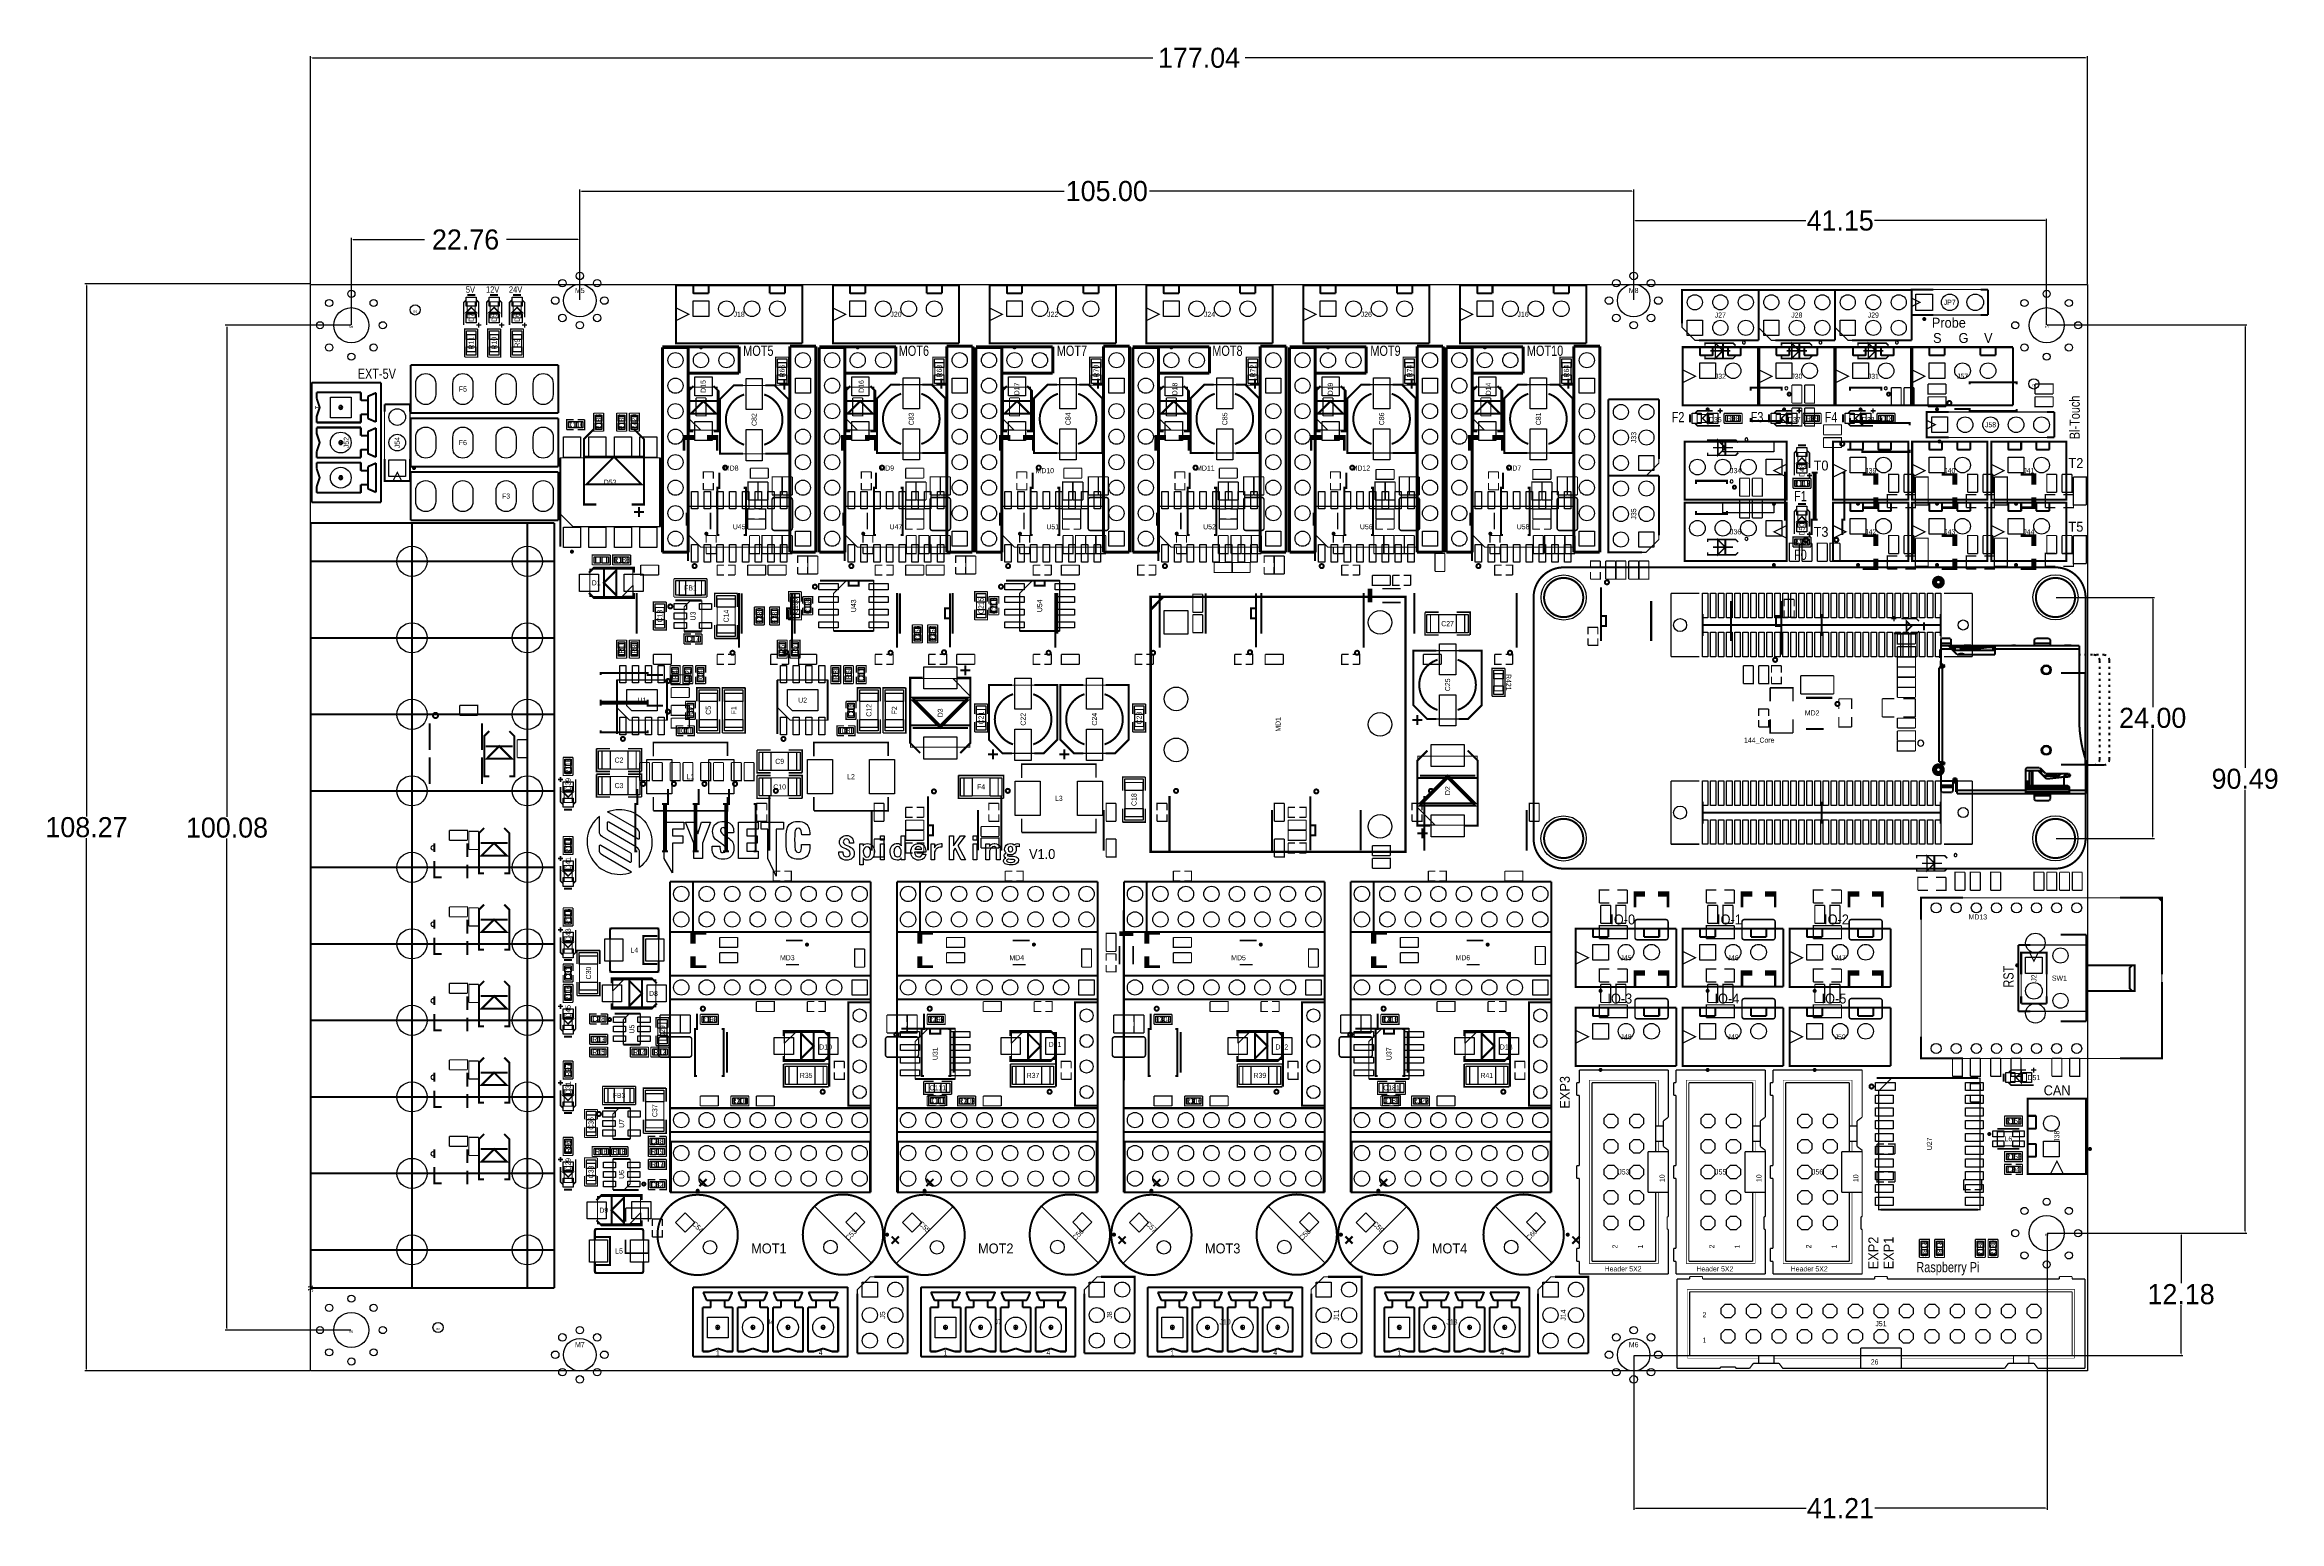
# Model space of a CAD drawing. Extents: x -26 to 196, y -14 to 133.
import ezdxf
from ezdxf.enums import TextEntityAlignment as Align

# ---------------------------------------------------------------- set-up
doc = ezdxf.new("R2010")
doc.units = 0
doc.header["$MEASUREMENT"] = 0
doc.layers.get('0').update_dxf_attribs({"linetype": 'CONTINUOUS'})
doc.layers.get('Defpoints').update_dxf_attribs({"linetype": 'CONTINUOUS'})
doc.layers.add('2', color=212, linetype='CONTINUOUS')
doc.dimstyles.get("Standard").update_dxf_attribs({"dimtxt": 0.18, "dimasz": 0.18, "dimexe": 0.18, "dimexo": 0.0625, "dimgap": 0.09, "dimtad": 0, "dimtih": 1, "dimtoh": 1, "dimzin": 0, "dimdsep": 46, "dimtxsty": 'STANDARD', "dimcen": 0.09, "dimadec": 0, "dimazin": 0, "dimtfac": 1, "dimtofl": 0, "dimtmove": 0, "dimatfit": 3, "dimfxl": 1, "dimtolj": 1, "dimtzin": 0, "dimarcsym": 0})

# ---------------------------------------------------------------- blocks, each defined once
blk = doc.blocks.new('*D8')
at = {"color": 0, "linetype": 'Continuous', "lineweight": -2}
for p, q in [((4, 104.9), (-8.51, 104.9)), ((-8.33, 104.72), (-8.33, 55.95)), ((-8.33, 5.01), (-8.33, 53.77)), ((4, 4.83), (-8.51, 4.83))]:
    blk.add_line(p, q, dxfattribs=at)
at = {"color": 0, "linetype": 'Continuous'}
for points in [[(-8.36, 104.72), (-8.3, 104.72), (-8.33, 104.9)], [(-8.36, 5.01), (-8.3, 5.01), (-8.33, 4.83)]]:
    blk.add_solid(points, dxfattribs=at)
at = {"layer": 'Defpoints', "color": 0, "linetype": 'Continuous'}
for p in [(4.06, 104.9), (-8.33, 4.83), (4.06, 4.83)]:
    blk.add_point(p, dxfattribs=at)
at = {"color": 0, "linetype": 'Continuous', "insert": (-8.33, 54.86), "char_height": 2, "attachment_point": 5}
blk.add_mtext('\\A1;100.08', dxfattribs=at)
blk = doc.blocks.new('*D9')
at = {"color": 0, "linetype": 'Continuous', "lineweight": -2}
for p, q in [((26.82, 107.43), (26.82, 118.44)), ((27, 118.26), (75.07, 118.26)), ((131.65, 118.26), (83.58, 118.26)), ((131.83, 107.43), (131.83, 118.44))]:
    blk.add_line(p, q, dxfattribs=at)
at = {"color": 0, "linetype": 'Continuous'}
for points in [[(27, 118.29), (27, 118.23), (26.82, 118.26)], [(131.65, 118.29), (131.65, 118.23), (131.83, 118.26)]]:
    blk.add_solid(points, dxfattribs=at)
at = {"layer": 'Defpoints', "color": 0, "linetype": 'Continuous'}
for p in [(131.83, 118.26), (26.82, 107.36), (131.83, 107.36)]:
    blk.add_point(p, dxfattribs=at)
at = {"color": 0, "linetype": 'Continuous', "insert": (79.33, 118.26), "char_height": 2, "attachment_point": 5}
blk.add_mtext('\\A1;105.00', dxfattribs=at)
blk = doc.blocks.new('*D10')
at = {"color": 0, "linetype": 'Continuous', "lineweight": -2}
for p, q in [((4.06, 104.96), (4.06, 113.61)), ((26.82, 107.43), (26.82, 113.61)), ((4.24, 113.43), (11.35, 113.43)), ((26.64, 113.43), (19.53, 113.43))]:
    blk.add_line(p, q, dxfattribs=at)
at = {"color": 0, "linetype": 'Continuous'}
for points in [[(4.24, 113.46), (4.24, 113.4), (4.06, 113.43)], [(26.64, 113.46), (26.64, 113.4), (26.82, 113.43)]]:
    blk.add_solid(points, dxfattribs=at)
at = {"layer": 'Defpoints', "color": 0, "linetype": 'Continuous'}
for p in [(26.82, 113.43), (26.82, 107.36), (4.06, 104.9)]:
    blk.add_point(p, dxfattribs=at)
at = {"color": 0, "linetype": 'Continuous', "insert": (15.44, 113.43), "char_height": 2, "attachment_point": 5}
blk.add_mtext('\\A1;22.76', dxfattribs=at)
blk = doc.blocks.new('*D11')
at = {"color": 0, "linetype": 'Continuous', "lineweight": -2}
for p, q in [((131.83, 107.43), (131.83, 115.5)), ((132.01, 115.32), (148.98, 115.32)), ((172.79, 115.32), (155.82, 115.32)), ((172.97, 104.96), (172.97, 115.5))]:
    blk.add_line(p, q, dxfattribs=at)
at = {"color": 0, "linetype": 'Continuous'}
for points in [[(132.01, 115.35), (132.01, 115.29), (131.83, 115.32)], [(172.79, 115.35), (172.79, 115.29), (172.97, 115.32)]]:
    blk.add_solid(points, dxfattribs=at)
at = {"layer": 'Defpoints', "color": 0, "linetype": 'Continuous'}
for p in [(172.97, 115.32), (131.83, 107.36), (172.97, 104.9)]:
    blk.add_point(p, dxfattribs=at)
at = {"color": 0, "linetype": 'Continuous', "insert": (152.4, 115.32), "char_height": 2, "attachment_point": 5}
blk.add_mtext('\\A1;41.15', dxfattribs=at)
blk = doc.blocks.new('*D12')
at = {"color": 0, "linetype": 'Continuous', "lineweight": -2}
for p, q in [((0, 109.03), (0, 131.71)), ((0.18, 131.53), (83.93, 131.53)), ((176.86, 131.53), (93.11, 131.53)), ((177.04, 109.03), (177.04, 131.71))]:
    blk.add_line(p, q, dxfattribs=at)
at = {"color": 0, "linetype": 'Continuous'}
for points in [[(0.18, 131.56), (0.18, 131.5), (0, 131.53)], [(176.86, 131.56), (176.86, 131.5), (177.04, 131.53)]]:
    blk.add_solid(points, dxfattribs=at)
at = {"layer": 'Defpoints', "color": 0, "linetype": 'Continuous'}
for p in [(177.04, 131.53), (0, 108.97), (177.04, 108.97)]:
    blk.add_point(p, dxfattribs=at)
at = {"color": 0, "linetype": 'Continuous', "insert": (88.52, 131.53), "char_height": 2, "attachment_point": 5}
blk.add_mtext('\\A1;177.04', dxfattribs=at)
blk = doc.blocks.new('*D13')
at = {"color": 0, "linetype": 'Continuous', "lineweight": -2}
for p, q in [((-0.06, 109.03), (-22.51, 109.03)), ((-22.33, 108.85), (-22.33, 55.99)), ((-22.33, 0.94), (-22.33, 53.81)), ((-0.06, 0.76), (-22.51, 0.76))]:
    blk.add_line(p, q, dxfattribs=at)
at = {"color": 0, "linetype": 'Continuous'}
for points in [[(-22.36, 108.85), (-22.3, 108.85), (-22.33, 109.03)], [(-22.36, 0.94), (-22.3, 0.94), (-22.33, 0.76)]]:
    blk.add_solid(points, dxfattribs=at)
at = {"layer": 'Defpoints', "color": 0, "linetype": 'Continuous'}
for p in [(0, 109.03), (-22.33, 0.76), (0, 0.76)]:
    blk.add_point(p, dxfattribs=at)
at = {"color": 0, "linetype": 'Continuous', "insert": (-22.33, 54.9), "char_height": 2, "attachment_point": 5}
blk.add_mtext('\\A1;108.27', dxfattribs=at)
blk = doc.blocks.new('*D14')
at = {"color": 0, "linetype": 'Continuous', "lineweight": -2}
for p, q in [((173.91, 77.79), (183.72, 77.79)), ((183.54, 77.61), (183.54, 66.88)), ((183.54, 53.97), (183.54, 64.7)), ((173.91, 53.79), (183.72, 53.79))]:
    blk.add_line(p, q, dxfattribs=at)
at = {"color": 0, "linetype": 'Continuous'}
for points in [[(183.51, 77.61), (183.57, 77.61), (183.54, 77.79)], [(183.51, 53.97), (183.57, 53.97), (183.54, 53.79)]]:
    blk.add_solid(points, dxfattribs=at)
at = {"layer": 'Defpoints', "color": 0, "linetype": 'Continuous'}
for p in [(173.85, 77.79), (173.85, 53.79), (183.54, 53.79)]:
    blk.add_point(p, dxfattribs=at)
at = {"color": 0, "linetype": 'Continuous', "insert": (183.54, 65.79), "char_height": 2, "attachment_point": 5}
blk.add_mtext('\\A1;24.00', dxfattribs=at)
blk = doc.blocks.new('*D15')
at = {"color": 0, "linetype": 'Continuous', "lineweight": -2}
for p, q in [((173.04, 104.96), (192.93, 104.96)), ((192.75, 104.78), (192.75, 60.81)), ((192.75, 14.66), (192.75, 58.63)), ((173.04, 14.48), (192.93, 14.48))]:
    blk.add_line(p, q, dxfattribs=at)
at = {"color": 0, "linetype": 'Continuous'}
for points in [[(192.72, 104.78), (192.78, 104.78), (192.75, 104.96)], [(192.72, 14.66), (192.78, 14.66), (192.75, 14.48)]]:
    blk.add_solid(points, dxfattribs=at)
at = {"layer": 'Defpoints', "color": 0, "linetype": 'Continuous'}
for p in [(172.97, 104.96), (172.97, 14.48), (192.75, 14.48)]:
    blk.add_point(p, dxfattribs=at)
at = {"color": 0, "linetype": 'Continuous', "insert": (192.75, 59.72), "char_height": 2, "attachment_point": 5}
blk.add_mtext('\\A1;90.49', dxfattribs=at)
blk = doc.blocks.new('*D16')
at = {"color": 0, "linetype": 'Continuous', "lineweight": -2}
for p, q in [((173.04, 14.42), (173.04, -13.09)), ((131.83, 2.3), (131.83, -13.09)), ((132.01, -12.91), (149.01, -12.91)), ((172.86, -12.91), (155.85, -12.91))]:
    blk.add_line(p, q, dxfattribs=at)
at = {"color": 0, "linetype": 'Continuous'}
for points in [[(132.01, -12.88), (132.01, -12.94), (131.83, -12.91)], [(172.86, -12.88), (172.86, -12.94), (173.04, -12.91)]]:
    blk.add_solid(points, dxfattribs=at)
at = {"layer": 'Defpoints', "color": 0, "linetype": 'Continuous'}
for p in [(173.04, 14.48), (131.83, 2.36), (173.04, -12.91)]:
    blk.add_point(p, dxfattribs=at)
at = {"color": 0, "linetype": 'Continuous', "insert": (152.43, -12.91), "char_height": 2, "attachment_point": 5}
blk.add_mtext('\\A1;41.21', dxfattribs=at)
blk = doc.blocks.new('*D17')
at = {"color": 0, "linetype": 'Continuous', "lineweight": -2}
for p, q in [((173.1, 14.48), (186.55, 14.48)), ((186.37, 14.3), (186.37, 9.48)), ((186.37, 2.48), (186.37, 7.3)), ((131.89, 2.3), (186.55, 2.3))]:
    blk.add_line(p, q, dxfattribs=at)
at = {"color": 0, "linetype": 'Continuous'}
for points in [[(186.34, 14.3), (186.4, 14.3), (186.37, 14.48)], [(186.34, 2.48), (186.4, 2.48), (186.37, 2.3)]]:
    blk.add_solid(points, dxfattribs=at)
at = {"layer": 'Defpoints', "color": 0, "linetype": 'Continuous'}
for p in [(173.04, 14.48), (186.37, 14.48), (131.83, 2.3)]:
    blk.add_point(p, dxfattribs=at)
at = {"color": 0, "linetype": 'Continuous', "insert": (186.37, 8.39), "char_height": 2, "attachment_point": 5}
blk.add_mtext('\\A1;12.18', dxfattribs=at)

msp = doc.modelspace()

# ---------------------------------------------------------------- linework, layer by layer
at = {"layer": '2'}
for points in [[(0, 0.762), (0, 108.966), (177.038, 108.966), (177.038, 0.762)], [(15.50162, 107.70108), (16.50238, 107.70108), (16.50238, 106.80192), (15.50162, 106.80192)], [(17.78762, 107.70108), (18.78838, 107.70108), (18.78838, 106.80192), (17.78762, 106.80192)], [(20.07362, 107.70108), (21.07438, 107.70108), (21.07438, 106.80192), (20.07362, 106.80192)], [(39.67226, 105.7656), (38.1127, 105.7656), (38.1127, 107.32516), (39.67226, 107.32516)], [(55.29326, 105.7656), (53.7337, 105.7656), (53.7337, 107.32516), (55.29326, 107.32516)], [(70.91426, 105.7656), (69.3547, 105.7656), (69.3547, 107.32516), (70.91426, 107.32516)], [(86.53526, 105.7656), (84.9757, 105.7656), (84.9757, 107.32516), (86.53526, 107.32516)], [(102.15626, 105.7656), (100.5967, 105.7656), (100.5967, 107.32516), (102.15626, 107.32516)], [(117.77726, 105.7656), (116.2177, 105.7656), (116.2177, 107.32516), (117.77726, 107.32516)], [(161.60496, 106.3625), (159.95396, 106.3625), (159.95396, 108.0135), (161.60496, 108.0135)], [(16.50238, 105.15092), (15.50162, 105.15092), (15.50162, 106.05008), (16.50238, 106.05008)], [(18.78838, 105.15092), (17.78762, 105.15092), (17.78762, 106.05008), (18.78838, 106.05008)], [(21.07438, 105.15092), (20.07362, 105.15092), (20.07362, 106.05008), (21.07438, 106.05008)], [(137.16762, 103.89616), (137.16762, 105.3973), (138.66876, 105.3973), (138.66876, 103.89616)], [(144.78762, 103.89616), (144.78762, 105.3973), (146.28876, 105.3973), (146.28876, 103.89616)], [(152.40762, 103.89616), (152.40762, 105.3973), (153.90876, 105.3973), (153.90876, 103.89616)], [(15.53718, 104.33939), (16.46682, 104.33939), (16.46682, 103.47833), (15.53718, 103.47833)], [(15.53718, 102.76967), (16.46682, 102.76967), (16.46682, 101.90861), (15.53718, 101.90861)], [(17.82318, 104.33939), (18.75282, 104.33939), (18.75282, 103.47833), (17.82318, 103.47833)], [(17.82318, 102.76967), (18.75282, 102.76967), (18.75282, 101.90861), (17.82318, 101.90861)], [(20.10918, 104.33939), (21.03882, 104.33939), (21.03882, 103.47833), (20.10918, 103.47833)], [(20.10918, 102.76967), (21.03882, 102.76967), (21.03882, 101.90861), (20.10918, 101.90861)], [(46.52518, 101.54539), (47.45482, 101.54539), (47.45482, 100.68433), (46.52518, 100.68433)], [(62.17666, 101.54539), (63.1063, 101.54539), (63.1063, 100.68433), (62.17666, 100.68433)], [(77.79766, 101.54539), (78.7273, 101.54539), (78.7273, 100.68433), (77.79766, 100.68433)], [(93.41866, 101.54539), (94.3483, 101.54539), (94.3483, 100.68433), (93.41866, 100.68433)], [(109.03966, 101.54539), (109.9693, 101.54539), (109.9693, 100.68433), (109.03966, 100.68433)], [(124.66066, 101.54539), (125.5903, 101.54539), (125.5903, 100.68433), (124.66066, 100.68433)], [(139.97178, 99.59086), (138.41222, 99.59086), (138.41222, 101.15042), (139.97178, 101.15042)], [(147.59178, 99.59086), (146.03222, 99.59086), (146.03222, 101.15042), (147.59178, 101.15042)], [(155.21178, 99.59086), (153.65222, 99.59086), (153.65222, 101.15042), (155.21178, 101.15042)], [(162.83178, 99.59086), (161.27222, 99.59086), (161.27222, 101.15042), (162.83178, 101.15042)], [(38.29685, 99.76612), (39.99611, 99.76612), (39.99611, 97.8662), (38.29685, 97.8662)], [(43.38574, 99.59848), (45.00626, 99.59848), (45.00626, 96.49968), (43.38574, 96.49968)], [(46.52518, 99.97567), (47.45482, 99.97567), (47.45482, 99.11461), (46.52518, 99.11461)], [(48.2981, 98.12782), (48.2981, 99.63658), (49.80686, 99.63658), (49.80686, 98.12782)], [(53.91785, 99.76612), (55.61711, 99.76612), (55.61711, 97.8662), (53.91785, 97.8662)], [(59.03722, 99.67468), (60.65774, 99.67468), (60.65774, 96.57588), (59.03722, 96.57588)], [(62.17666, 99.97567), (63.1063, 99.97567), (63.1063, 99.11461), (62.17666, 99.11461)], [(63.9191, 98.12782), (63.9191, 99.63658), (65.42786, 99.63658), (65.42786, 98.12782)], [(69.53885, 99.76612), (71.23811, 99.76612), (71.23811, 97.8662), (69.53885, 97.8662)], [(74.65822, 99.67468), (76.27874, 99.67468), (76.27874, 96.57588), (74.65822, 96.57588)], [(77.79766, 99.97567), (78.7273, 99.97567), (78.7273, 99.11461), (77.79766, 99.11461)], [(79.5401, 98.12782), (79.5401, 99.63658), (81.04886, 99.63658), (81.04886, 98.12782)], [(85.15985, 99.76612), (86.85911, 99.76612), (86.85911, 97.8662), (85.15985, 97.8662)], [(90.27922, 99.67468), (91.89974, 99.67468), (91.89974, 96.57588), (90.27922, 96.57588)], [(93.41866, 99.97567), (94.3483, 99.97567), (94.3483, 99.11461), (93.41866, 99.11461)], [(95.1611, 98.12782), (95.1611, 99.63658), (96.66986, 99.63658), (96.66986, 98.12782)], [(100.78085, 99.76612), (102.48011, 99.76612), (102.48011, 97.8662), (100.78085, 97.8662)], [(105.90022, 99.67468), (107.52074, 99.67468), (107.52074, 96.57588), (105.90022, 96.57588)], [(109.03966, 99.97567), (109.9693, 99.97567), (109.9693, 99.11461), (109.03966, 99.11461)], [(110.7821, 98.12782), (110.7821, 99.63658), (112.29086, 99.63658), (112.29086, 98.12782)], [(116.40185, 99.76612), (118.10111, 99.76612), (118.10111, 97.8662), (116.40185, 97.8662)], [(121.52122, 99.67468), (123.14174, 99.67468), (123.14174, 96.57588), (121.52122, 96.57588)], [(124.66066, 99.97567), (125.5903, 99.97567), (125.5903, 99.11461), (124.66066, 99.11461)], [(126.4031, 98.12782), (126.4031, 99.63658), (127.91186, 99.63658), (127.91186, 98.12782)], [(1.97104, 95.6818), (1.97104, 97.7519), (4.04114, 97.7519), (4.04114, 95.6818)], [(29.01696, 95.35414), (28.38704, 95.35414), (28.38704, 95.96374), (29.01696, 95.96374)], [(30.67304, 95.96374), (31.30296, 95.96374), (31.30296, 95.35414), (30.67304, 95.35414)], [(31.94304, 95.96374), (32.57296, 95.96374), (32.57296, 95.35414), (31.94304, 95.35414)], [(137.66292, 95.13062), (137.66292, 96.13138), (138.56208, 96.13138), (138.56208, 95.13062)], [(140.21308, 96.13138), (140.21308, 95.13062), (139.31392, 95.13062), (139.31392, 96.13138)], [(141.62786, 95.94596), (141.62786, 95.31604), (141.01826, 95.31604), (141.01826, 95.94596)], [(142.44574, 95.94596), (142.44574, 95.31604), (141.83614, 95.31604), (141.83614, 95.94596)], [(145.53692, 95.13062), (145.53692, 96.13138), (146.43608, 96.13138), (146.43608, 95.13062)], [(148.08708, 96.13138), (148.08708, 95.13062), (147.18792, 95.13062), (147.18792, 96.13138)], [(149.50186, 95.94596), (149.50186, 95.31604), (148.89226, 95.31604), (148.89226, 95.94596)], [(150.31974, 95.94596), (150.31974, 95.31604), (149.71014, 95.31604), (149.71014, 95.94596)], [(152.90292, 95.13062), (152.90292, 96.13138), (153.80208, 96.13138), (153.80208, 95.13062)], [(155.45308, 96.13138), (155.45308, 95.13062), (154.55392, 95.13062), (154.55392, 96.13138)], [(156.86786, 95.94596), (156.86786, 95.31604), (156.25826, 95.31604), (156.25826, 95.94596)], [(157.68574, 95.94596), (157.68574, 95.31604), (157.07614, 95.31604), (157.07614, 95.94596)], [(163.08324, 94.21622), (161.52368, 94.21622), (161.52368, 95.77578), (163.08324, 95.77578)], [(26.87955, 91.72575), (25.19045, 91.72575), (25.19045, 93.77553), (26.87955, 93.77553)], [(25.70226, 94.68104), (25.70226, 95.31096), (26.31186, 95.31096), (26.31186, 94.68104)], [(26.52014, 94.68104), (26.52014, 95.31096), (27.12974, 95.31096), (27.12974, 94.68104)], [(29.41955, 91.72575), (27.73045, 91.72575), (27.73045, 93.77553), (29.41955, 93.77553)], [(29.01696, 94.53626), (28.38704, 94.53626), (28.38704, 95.14586), (29.01696, 95.14586)], [(31.95955, 91.72575), (30.27045, 91.72575), (30.27045, 93.77553), (31.95955, 93.77553)], [(30.67304, 95.14586), (31.30296, 95.14586), (31.30296, 94.53626), (30.67304, 94.53626)], [(31.94304, 95.14586), (32.57296, 95.14586), (32.57296, 94.53626), (31.94304, 94.53626)], [(34.49955, 91.72575), (32.81045, 91.72575), (32.81045, 93.77553), (34.49955, 93.77553)], [(37.79774, 94.44736), (37.79774, 95.52178), (38.87216, 94.44736)], [(39.99611, 93.42628), (38.29685, 93.42628), (38.29685, 95.3262), (39.99611, 95.3262)], [(43.38574, 94.50832), (45.00626, 94.50832), (45.00626, 91.40952), (43.38574, 91.40952)], [(53.41874, 94.44736), (53.41874, 95.52178), (54.49316, 94.44736)], [(55.61711, 93.42628), (53.91785, 93.42628), (53.91785, 95.3262), (55.61711, 95.3262)], [(59.03722, 94.58452), (60.65774, 94.58452), (60.65774, 91.48572), (59.03722, 91.48572)], [(69.03974, 94.44736), (69.03974, 95.52178), (70.11416, 94.44736)], [(71.23811, 93.42628), (69.53885, 93.42628), (69.53885, 95.3262), (71.23811, 95.3262)], [(74.65822, 94.58452), (76.27874, 94.58452), (76.27874, 91.48572), (74.65822, 91.48572)], [(84.66074, 94.44736), (84.66074, 95.52178), (85.73516, 94.44736)], [(86.85911, 93.42628), (85.15985, 93.42628), (85.15985, 95.3262), (86.85911, 95.3262)], [(90.27922, 94.58452), (91.89974, 94.58452), (91.89974, 91.48572), (90.27922, 91.48572)], [(100.28174, 94.44736), (100.28174, 95.52178), (101.35616, 94.44736)], [(102.48011, 93.42628), (100.78085, 93.42628), (100.78085, 95.3262), (102.48011, 95.3262)], [(105.90022, 94.58452), (107.52074, 94.58452), (107.52074, 91.48572), (105.90022, 91.48572)], [(115.90274, 94.44736), (115.90274, 95.52178), (116.97716, 94.44736)], [(118.10111, 93.42628), (116.40185, 93.42628), (116.40185, 95.3262), (118.10111, 95.3262)], [(121.52122, 94.58452), (123.14174, 94.58452), (123.14174, 91.48572), (121.52122, 91.48572)], [(9.4615, 91.50096), (9.4615, 89.84996), (7.8105, 89.84996), (7.8105, 91.50096)], [(133.84657, 90.43289), (132.34543, 90.43289), (132.34543, 91.93403), (133.84657, 91.93403)], [(145.796, 93.31706), (145.796, 92.30106), (140.716, 92.30106), (140.716, 93.31706)], [(145.01622, 91.55684), (146.57578, 91.55684), (146.57578, 89.99728), (145.01622, 89.99728)], [(148.08962, 92.71508), (149.09038, 92.71508), (149.09038, 91.81592), (148.08962, 91.81592)], [(154.95778, 90.19286), (153.39822, 90.19286), (153.39822, 91.75242), (154.95778, 91.75242)], [(162.83178, 90.19286), (161.27222, 90.19286), (161.27222, 91.75242), (162.83178, 91.75242)], [(170.70578, 90.19286), (169.14622, 90.19286), (169.14622, 91.75242), (170.70578, 91.75242)], [(147.87626, 88.83904), (147.87626, 89.46896), (148.48586, 89.46896), (148.48586, 88.83904)], [(149.09038, 90.16492), (148.08962, 90.16492), (148.08962, 91.06408), (149.09038, 91.06408)], [(148.69414, 88.83904), (148.69414, 89.46896), (149.30374, 89.46896), (149.30374, 88.83904)], [(38.57244, 86.61527), (37.94252, 86.61527), (37.94252, 88.35517), (38.57244, 88.35517)], [(39.84244, 86.61527), (39.21252, 86.61527), (39.21252, 88.35517), (39.84244, 88.35517)], [(41.11244, 86.61527), (40.48252, 86.61527), (40.48252, 88.35517), (41.11244, 88.35517)], [(42.38244, 86.61527), (41.75252, 86.61527), (41.75252, 88.35517), (42.38244, 88.35517)], [(43.65244, 86.61527), (43.02252, 86.61527), (43.02252, 88.35517), (43.65244, 88.35517)], [(44.92244, 86.61527), (44.29252, 86.61527), (44.29252, 88.35517), (44.92244, 88.35517)], [(46.19244, 86.61527), (45.56252, 86.61527), (45.56252, 88.35517), (46.19244, 88.35517)], [(47.46244, 86.61527), (46.83252, 86.61527), (46.83252, 88.35517), (47.46244, 88.35517)], [(54.19344, 86.61527), (53.56352, 86.61527), (53.56352, 88.35517), (54.19344, 88.35517)], [(55.46344, 86.61527), (54.83352, 86.61527), (54.83352, 88.35517), (55.46344, 88.35517)], [(56.73344, 86.61527), (56.10352, 86.61527), (56.10352, 88.35517), (56.73344, 88.35517)], [(58.00344, 86.61527), (57.37352, 86.61527), (57.37352, 88.35517), (58.00344, 88.35517)], [(59.27344, 86.61527), (58.64352, 86.61527), (58.64352, 88.35517), (59.27344, 88.35517)], [(60.54344, 86.61527), (59.91352, 86.61527), (59.91352, 88.35517), (60.54344, 88.35517)], [(61.81344, 86.61527), (61.18352, 86.61527), (61.18352, 88.35517), (61.81344, 88.35517)], [(63.08344, 86.61527), (62.45352, 86.61527), (62.45352, 88.35517), (63.08344, 88.35517)], [(69.81444, 86.61527), (69.18452, 86.61527), (69.18452, 88.35517), (69.81444, 88.35517)], [(71.08444, 86.61527), (70.45452, 86.61527), (70.45452, 88.35517), (71.08444, 88.35517)], [(72.35444, 86.61527), (71.72452, 86.61527), (71.72452, 88.35517), (72.35444, 88.35517)], [(73.62444, 86.61527), (72.99452, 86.61527), (72.99452, 88.35517), (73.62444, 88.35517)], [(74.89444, 86.61527), (74.26452, 86.61527), (74.26452, 88.35517), (74.89444, 88.35517)], [(76.16444, 86.61527), (75.53452, 86.61527), (75.53452, 88.35517), (76.16444, 88.35517)], [(77.43444, 86.61527), (76.80452, 86.61527), (76.80452, 88.35517), (77.43444, 88.35517)], [(78.70444, 86.61527), (78.07452, 86.61527), (78.07452, 88.35517), (78.70444, 88.35517)], [(85.43544, 86.61527), (84.80552, 86.61527), (84.80552, 88.35517), (85.43544, 88.35517)], [(86.70544, 86.61527), (86.07552, 86.61527), (86.07552, 88.35517), (86.70544, 88.35517)], [(87.97544, 86.61527), (87.34552, 86.61527), (87.34552, 88.35517), (87.97544, 88.35517)], [(89.24544, 86.61527), (88.61552, 86.61527), (88.61552, 88.35517), (89.24544, 88.35517)], [(90.51544, 86.61527), (89.88552, 86.61527), (89.88552, 88.35517), (90.51544, 88.35517)], [(91.78544, 86.61527), (91.15552, 86.61527), (91.15552, 88.35517), (91.78544, 88.35517)], [(93.05544, 86.61527), (92.42552, 86.61527), (92.42552, 88.35517), (93.05544, 88.35517)], [(94.32544, 86.61527), (93.69552, 86.61527), (93.69552, 88.35517), (94.32544, 88.35517)], [(101.05644, 86.61527), (100.42652, 86.61527), (100.42652, 88.35517), (101.05644, 88.35517)], [(102.32644, 86.61527), (101.69652, 86.61527), (101.69652, 88.35517), (102.32644, 88.35517)], [(103.59644, 86.61527), (102.96652, 86.61527), (102.96652, 88.35517), (103.59644, 88.35517)], [(104.86644, 86.61527), (104.23652, 86.61527), (104.23652, 88.35517), (104.86644, 88.35517)], [(106.13644, 86.61527), (105.50652, 86.61527), (105.50652, 88.35517), (106.13644, 88.35517)], [(107.40644, 86.61527), (106.77652, 86.61527), (106.77652, 88.35517), (107.40644, 88.35517)], [(108.67644, 86.61527), (108.04652, 86.61527), (108.04652, 88.35517), (108.67644, 88.35517)], [(109.94644, 86.61527), (109.31652, 86.61527), (109.31652, 88.35517), (109.94644, 88.35517)], [(116.67744, 86.61527), (116.04752, 86.61527), (116.04752, 88.35517), (116.67744, 88.35517)], [(117.94744, 86.61527), (117.31752, 86.61527), (117.31752, 88.35517), (117.94744, 88.35517)], [(119.21744, 86.61527), (118.58752, 86.61527), (118.58752, 88.35517), (119.21744, 88.35517)], [(120.48744, 86.61527), (119.85752, 86.61527), (119.85752, 88.35517), (120.48744, 88.35517)], [(121.75744, 86.61527), (121.12752, 86.61527), (121.12752, 88.35517), (121.75744, 88.35517)], [(123.02744, 86.61527), (122.39752, 86.61527), (122.39752, 88.35517), (123.02744, 88.35517)], [(124.29744, 86.61527), (123.66752, 86.61527), (123.66752, 88.35517), (124.29744, 88.35517)], [(125.56744, 86.61527), (124.93752, 86.61527), (124.93752, 88.35517), (125.56744, 88.35517)], [(145.796, 87.22106), (145.796, 86.20506), (140.716, 86.20506), (140.716, 87.22106)], [(148.08962, 86.87308), (149.09038, 86.87308), (149.09038, 85.97392), (148.08962, 85.97392)], [(26.87955, 82.75447), (25.19045, 82.75447), (25.19045, 84.80425), (26.87955, 84.80425)], [(29.41955, 82.75447), (27.73045, 82.75447), (27.73045, 84.80425), (29.41955, 84.80425)], [(31.95955, 82.75447), (30.27045, 82.75447), (30.27045, 84.80425), (31.95955, 84.80425)], [(34.49955, 82.75447), (32.81045, 82.75447), (32.81045, 84.80425), (34.49955, 84.80425)], [(145.01622, 85.46084), (146.57578, 85.46084), (146.57578, 83.90128), (145.01622, 83.90128)], [(149.09038, 84.32292), (148.08962, 84.32292), (148.08962, 85.22208), (149.09038, 85.22208)], [(154.95778, 84.09686), (153.39822, 84.09686), (153.39822, 85.65642), (154.95778, 85.65642)], [(162.83178, 84.09686), (161.27222, 84.09686), (161.27222, 85.65642), (162.83178, 85.65642)], [(170.70578, 84.09686), (169.14622, 84.09686), (169.14622, 85.65642), (170.70578, 85.65642)], [(38.57244, 81.31683), (37.94252, 81.31683), (37.94252, 83.05673), (38.57244, 83.05673)], [(39.84244, 81.31683), (39.21252, 81.31683), (39.21252, 83.05673), (39.84244, 83.05673)], [(41.11244, 81.31683), (40.48252, 81.31683), (40.48252, 83.05673), (41.11244, 83.05673)], [(42.38244, 81.31683), (41.75252, 81.31683), (41.75252, 83.05673), (42.38244, 83.05673)], [(43.65244, 81.31683), (43.02252, 81.31683), (43.02252, 83.05673), (43.65244, 83.05673)], [(44.92244, 81.31683), (44.29252, 81.31683), (44.29252, 83.05673), (44.92244, 83.05673)], [(46.19244, 81.31683), (45.56252, 81.31683), (45.56252, 83.05673), (46.19244, 83.05673)], [(47.46244, 81.31683), (46.83252, 81.31683), (46.83252, 83.05673), (47.46244, 83.05673)], [(48.2981, 82.88782), (48.2981, 84.39658), (49.80686, 84.39658), (49.80686, 82.88782)], [(54.19344, 81.31683), (53.56352, 81.31683), (53.56352, 83.05673), (54.19344, 83.05673)], [(55.46344, 81.31683), (54.83352, 81.31683), (54.83352, 83.05673), (55.46344, 83.05673)], [(56.73344, 81.31683), (56.10352, 81.31683), (56.10352, 83.05673), (56.73344, 83.05673)], [(58.00344, 81.31683), (57.37352, 81.31683), (57.37352, 83.05673), (58.00344, 83.05673)], [(59.27344, 81.31683), (58.64352, 81.31683), (58.64352, 83.05673), (59.27344, 83.05673)], [(60.54344, 81.31683), (59.91352, 81.31683), (59.91352, 83.05673), (60.54344, 83.05673)], [(61.81344, 81.31683), (61.18352, 81.31683), (61.18352, 83.05673), (61.81344, 83.05673)], [(63.08344, 81.31683), (62.45352, 81.31683), (62.45352, 83.05673), (63.08344, 83.05673)], [(63.9191, 82.88782), (63.9191, 84.39658), (65.42786, 84.39658), (65.42786, 82.88782)], [(69.81444, 81.31683), (69.18452, 81.31683), (69.18452, 83.05673), (69.81444, 83.05673)], [(71.08444, 81.31683), (70.45452, 81.31683), (70.45452, 83.05673), (71.08444, 83.05673)], [(72.35444, 81.31683), (71.72452, 81.31683), (71.72452, 83.05673), (72.35444, 83.05673)], [(73.62444, 81.31683), (72.99452, 81.31683), (72.99452, 83.05673), (73.62444, 83.05673)], [(74.89444, 81.31683), (74.26452, 81.31683), (74.26452, 83.05673), (74.89444, 83.05673)], [(76.16444, 81.31683), (75.53452, 81.31683), (75.53452, 83.05673), (76.16444, 83.05673)], [(77.43444, 81.31683), (76.80452, 81.31683), (76.80452, 83.05673), (77.43444, 83.05673)], [(78.70444, 81.31683), (78.07452, 81.31683), (78.07452, 83.05673), (78.70444, 83.05673)], [(79.5401, 82.88782), (79.5401, 84.39658), (81.04886, 84.39658), (81.04886, 82.88782)], [(85.43544, 81.31683), (84.80552, 81.31683), (84.80552, 83.05673), (85.43544, 83.05673)], [(86.70544, 81.31683), (86.07552, 81.31683), (86.07552, 83.05673), (86.70544, 83.05673)], [(87.97544, 81.31683), (87.34552, 81.31683), (87.34552, 83.05673), (87.97544, 83.05673)], [(89.24544, 81.31683), (88.61552, 81.31683), (88.61552, 83.05673), (89.24544, 83.05673)], [(90.51544, 81.31683), (89.88552, 81.31683), (89.88552, 83.05673), (90.51544, 83.05673)], [(91.78544, 81.31683), (91.15552, 81.31683), (91.15552, 83.05673), (91.78544, 83.05673)], [(93.05544, 81.31683), (92.42552, 81.31683), (92.42552, 83.05673), (93.05544, 83.05673)], [(94.32544, 81.31683), (93.69552, 81.31683), (93.69552, 83.05673), (94.32544, 83.05673)], [(95.1611, 82.88782), (95.1611, 84.39658), (96.66986, 84.39658), (96.66986, 82.88782)], [(101.05644, 81.31683), (100.42652, 81.31683), (100.42652, 83.05673), (101.05644, 83.05673)], [(102.32644, 81.31683), (101.69652, 81.31683), (101.69652, 83.05673), (102.32644, 83.05673)], [(103.59644, 81.31683), (102.96652, 81.31683), (102.96652, 83.05673), (103.59644, 83.05673)], [(104.86644, 81.31683), (104.23652, 81.31683), (104.23652, 83.05673), (104.86644, 83.05673)], [(106.13644, 81.31683), (105.50652, 81.31683), (105.50652, 83.05673), (106.13644, 83.05673)], [(107.40644, 81.31683), (106.77652, 81.31683), (106.77652, 83.05673), (107.40644, 83.05673)], [(108.67644, 81.31683), (108.04652, 81.31683), (108.04652, 83.05673), (108.67644, 83.05673)], [(109.94644, 81.31683), (109.31652, 81.31683), (109.31652, 83.05673), (109.94644, 83.05673)], [(110.7821, 82.88782), (110.7821, 84.39658), (112.29086, 84.39658), (112.29086, 82.88782)], [(116.67744, 81.31683), (116.04752, 81.31683), (116.04752, 83.05673), (116.67744, 83.05673)], [(117.94744, 81.31683), (117.31752, 81.31683), (117.31752, 83.05673), (117.94744, 83.05673)], [(119.21744, 81.31683), (118.58752, 81.31683), (118.58752, 83.05673), (119.21744, 83.05673)], [(120.48744, 81.31683), (119.85752, 81.31683), (119.85752, 83.05673), (120.48744, 83.05673)], [(121.75744, 81.31683), (121.12752, 81.31683), (121.12752, 83.05673), (121.75744, 83.05673)], [(123.02744, 81.31683), (122.39752, 81.31683), (122.39752, 83.05673), (123.02744, 83.05673)], [(124.29744, 81.31683), (123.66752, 81.31683), (123.66752, 83.05673), (124.29744, 83.05673)], [(125.56744, 81.31683), (124.93752, 81.31683), (124.93752, 83.05673), (125.56744, 83.05673)], [(126.4031, 82.88782), (126.4031, 84.39658), (127.91186, 84.39658), (127.91186, 82.88782)], [(133.84657, 82.81289), (132.34543, 82.81289), (132.34543, 84.31403), (133.84657, 84.31403)], [(147.87626, 82.99704), (147.87626, 83.62696), (148.48586, 83.62696), (148.48586, 82.99704)], [(148.69414, 82.99704), (148.69414, 83.62696), (149.30374, 83.62696), (149.30374, 82.99704)], [(28.24226, 81.21904), (28.24226, 81.84896), (28.85186, 81.84896), (28.85186, 81.21904)], [(29.06014, 81.21904), (29.06014, 81.84896), (29.66974, 81.84896), (29.66974, 81.21904)], [(30.27426, 81.21904), (30.27426, 81.84896), (30.88386, 81.84896), (30.88386, 81.21904)], [(31.09214, 81.21904), (31.09214, 81.84896), (31.70174, 81.84896), (31.70174, 81.21904)], [(26.80208, 78.3971), (26.80208, 80.09636), (28.702, 80.09636), (28.702, 78.3971)], [(32.12084, 77.89926), (31.04642, 77.89926), (32.12084, 78.97368)], [(33.14192, 80.09763), (33.14192, 78.39837), (31.242, 78.39837), (31.242, 80.09763)], [(36.3855, 78.0034), (36.3855, 79.47406), (37.34562, 79.47406), (37.34562, 78.0034)], [(38.34638, 78.0034), (38.34638, 79.47406), (39.3065, 79.47406), (39.3065, 78.0034)], [(40.49141, 78.00213), (42.31259, 78.00213), (42.31259, 76.84135), (40.49141, 76.84135)], [(47.79518, 78.17739), (48.72482, 78.17739), (48.72482, 77.31633), (47.79518, 77.31633)], [(50.64252, 78.56728), (50.64252, 79.16672), (52.5526, 79.16672), (52.5526, 78.56728)], [(55.6514, 78.56728), (55.6514, 79.16672), (57.56148, 79.16672), (57.56148, 78.56728)], [(66.33718, 78.17739), (67.26682, 78.17739), (67.26682, 77.31633), (66.33718, 77.31633)], [(69.18452, 78.56728), (69.18452, 79.16672), (71.0946, 79.16672), (71.0946, 78.56728)], [(74.1934, 78.56728), (74.1934, 79.16672), (76.10348, 79.16672), (76.10348, 78.56728)], [(138.68908, 75.76566), (138.68908, 78.2066), (139.22248, 78.2066), (139.22248, 75.76566)], [(139.48918, 75.76566), (139.48918, 78.2066), (140.02258, 78.2066), (140.02258, 75.76566)], [(140.28928, 75.76566), (140.28928, 78.2066), (140.82268, 78.2066), (140.82268, 75.76566)], [(141.08938, 75.76566), (141.08938, 78.2066), (141.62278, 78.2066), (141.62278, 75.76566)], [(141.88948, 75.76566), (141.88948, 78.2066), (142.42288, 78.2066), (142.42288, 75.76566)], [(142.68958, 75.76566), (142.68958, 78.2066), (143.22298, 78.2066), (143.22298, 75.76566)], [(143.48968, 75.76566), (143.48968, 78.2066), (144.02308, 78.2066), (144.02308, 75.76566)], [(144.28978, 75.76566), (144.28978, 78.2066), (144.82318, 78.2066), (144.82318, 75.76566)], [(145.08988, 75.76566), (145.08988, 78.2066), (145.62328, 78.2066), (145.62328, 75.76566)], [(145.88998, 75.76566), (145.88998, 78.2066), (146.42338, 78.2066), (146.42338, 75.76566)], [(146.69008, 75.76566), (146.69008, 78.2066), (147.22348, 78.2066), (147.22348, 75.76566)], [(147.49018, 75.76566), (147.49018, 78.2066), (148.02358, 78.2066), (148.02358, 75.76566)], [(148.29028, 75.76566), (148.29028, 78.2066), (148.82368, 78.2066), (148.82368, 75.76566)], [(149.09038, 75.76566), (149.09038, 78.2066), (149.62378, 78.2066), (149.62378, 75.76566)], [(149.89048, 75.76566), (149.89048, 78.2066), (150.42388, 78.2066), (150.42388, 75.76566)], [(150.69058, 75.76566), (150.69058, 78.2066), (151.22398, 78.2066), (151.22398, 75.76566)], [(151.49068, 75.76566), (151.49068, 78.2066), (152.02408, 78.2066), (152.02408, 75.76566)], [(152.28824, 75.76566), (152.28824, 78.2066), (152.82164, 78.2066), (152.82164, 75.76566)], [(153.09088, 75.76566), (153.09088, 78.2066), (153.62428, 78.2066), (153.62428, 75.76566)], [(153.88844, 75.76566), (153.88844, 78.2066), (154.42184, 78.2066), (154.42184, 75.76566)], [(154.68854, 75.76566), (154.68854, 78.2066), (155.22194, 78.2066), (155.22194, 75.76566)], [(155.48864, 75.76566), (155.48864, 78.2066), (156.02204, 78.2066), (156.02204, 75.76566)], [(156.28874, 75.76566), (156.28874, 78.2066), (156.82214, 78.2066), (156.82214, 75.76566)], [(157.08884, 75.76566), (157.08884, 78.2066), (157.62224, 78.2066), (157.62224, 75.76566)], [(157.88894, 75.76566), (157.88894, 78.2066), (158.42234, 78.2066), (158.42234, 75.76566)], [(158.68904, 75.76566), (158.68904, 78.2066), (159.22244, 78.2066), (159.22244, 75.76566)], [(159.48914, 75.76566), (159.48914, 78.2066), (160.02254, 78.2066), (160.02254, 75.76566)], [(160.28924, 75.76566), (160.28924, 78.2066), (160.82264, 78.2066), (160.82264, 75.76566)], [(161.08934, 75.76566), (161.08934, 78.2066), (161.62274, 78.2066), (161.62274, 75.76566)], [(161.88944, 75.76566), (161.88944, 78.2066), (162.42284, 78.2066), (162.42284, 75.76566)], [(34.33318, 77.16139), (35.26282, 77.16139), (35.26282, 76.30033), (34.33318, 76.30033)], [(36.24072, 76.59116), (36.24072, 77.20076), (37.44976, 77.20076), (37.44976, 76.59116)], [(36.24072, 75.6412), (36.24072, 76.2508), (37.44976, 76.2508), (37.44976, 75.6412)], [(38.75024, 76.59116), (38.75024, 77.20076), (39.95928, 77.20076), (39.95928, 76.59116)], [(44.38904, 76.65974), (45.01896, 76.65974), (45.01896, 76.05014), (44.38904, 76.05014)], [(44.38904, 75.84186), (45.01896, 75.84186), (45.01896, 75.23226), (44.38904, 75.23226)], [(45.91304, 76.65974), (46.54296, 76.65974), (46.54296, 76.05014), (45.91304, 76.05014)], [(45.91304, 75.84186), (46.54296, 75.84186), (46.54296, 75.23226), (45.91304, 75.23226)], [(47.79518, 76.60767), (48.72482, 76.60767), (48.72482, 75.74661), (47.79518, 75.74661)], [(49.21504, 77.67574), (49.84496, 77.67574), (49.84496, 77.06614), (49.21504, 77.06614)], [(49.21504, 76.85786), (49.84496, 76.85786), (49.84496, 76.24826), (49.21504, 76.24826)], [(50.64252, 77.29728), (50.64252, 77.89672), (52.5526, 77.89672), (52.5526, 77.29728)], [(50.64252, 76.02728), (50.64252, 76.62672), (52.5526, 76.62672), (52.5526, 76.02728)], [(55.6514, 77.29728), (55.6514, 77.89672), (57.56148, 77.89672), (57.56148, 77.29728)], [(55.6514, 76.02728), (55.6514, 76.62672), (57.56148, 76.62672), (57.56148, 76.02728)], [(66.33718, 76.60767), (67.26682, 76.60767), (67.26682, 75.74661), (66.33718, 75.74661)], [(67.75704, 77.67574), (68.38696, 77.67574), (68.38696, 77.06614), (67.75704, 77.06614)], [(67.75704, 76.85786), (68.38696, 76.85786), (68.38696, 76.24826), (67.75704, 76.24826)], [(69.18452, 77.29728), (69.18452, 77.89672), (71.0946, 77.89672), (71.0946, 77.29728)], [(69.18452, 76.02728), (69.18452, 76.62672), (71.0946, 76.62672), (71.0946, 76.02728)], [(74.1934, 77.29728), (74.1934, 77.89672), (76.10348, 77.89672), (76.10348, 77.29728)], [(74.1934, 76.02728), (74.1934, 76.62672), (76.10348, 76.62672), (76.10348, 76.02728)], [(85.05698, 74.13498), (85.05698, 76.48448), (87.40648, 76.48448), (87.40648, 74.13498)], [(112.38865, 76.09459), (112.38865, 74.27341), (111.22787, 74.27341), (111.22787, 76.09459)], [(115.34013, 76.09459), (115.34013, 74.27341), (114.17935, 74.27341), (114.17935, 76.09459)], [(34.33318, 75.59167), (35.26282, 75.59167), (35.26282, 74.73061), (34.33318, 74.73061)], [(36.24072, 74.69124), (36.24072, 75.30084), (37.44976, 75.30084), (37.44976, 74.69124)], [(37.99586, 73.97496), (37.99586, 73.34504), (37.38626, 73.34504), (37.38626, 73.97496)], [(38.81374, 73.97496), (38.81374, 73.34504), (38.20414, 73.34504), (38.20414, 73.97496)], [(38.75024, 74.69124), (38.75024, 75.30084), (39.95928, 75.30084), (39.95928, 74.69124)], [(40.49141, 75.05065), (42.31259, 75.05065), (42.31259, 73.88987), (40.49141, 73.88987)], [(50.64252, 74.75728), (50.64252, 75.35672), (52.5526, 75.35672), (52.5526, 74.75728)], [(55.6514, 74.75728), (55.6514, 75.35672), (57.56148, 75.35672), (57.56148, 74.75728)], [(60.76696, 74.27214), (60.13704, 74.27214), (60.13704, 74.88174), (60.76696, 74.88174)], [(60.76696, 73.45426), (60.13704, 73.45426), (60.13704, 74.06386), (60.76696, 74.06386)], [(62.29096, 74.27214), (61.66104, 74.27214), (61.66104, 74.88174), (62.29096, 74.88174)], [(62.29096, 73.45426), (61.66104, 73.45426), (61.66104, 74.06386), (62.29096, 74.06386)], [(69.18452, 74.75728), (69.18452, 75.35672), (71.0946, 75.35672), (71.0946, 74.75728)], [(74.1934, 74.75728), (74.1934, 75.35672), (76.10348, 75.35672), (76.10348, 74.75728)], [(138.68908, 71.88454), (138.68908, 74.32548), (139.22248, 74.32548), (139.22248, 71.88454)], [(139.48918, 71.88454), (139.48918, 74.32548), (140.02258, 74.32548), (140.02258, 71.88454)], [(140.28928, 71.88454), (140.28928, 74.32548), (140.82268, 74.32548), (140.82268, 71.88454)], [(141.08938, 71.88454), (141.08938, 74.32548), (141.62278, 74.32548), (141.62278, 71.88454)], [(141.88948, 71.88454), (141.88948, 74.32548), (142.42288, 74.32548), (142.42288, 71.88454)], [(142.68958, 71.88454), (142.68958, 74.32548), (143.22298, 74.32548), (143.22298, 71.88454)], [(143.48968, 71.88454), (143.48968, 74.32548), (144.02308, 74.32548), (144.02308, 71.88454)], [(144.28978, 71.88454), (144.28978, 74.32548), (144.82318, 74.32548), (144.82318, 71.88454)], [(145.08988, 71.88454), (145.08988, 74.32548), (145.62328, 74.32548), (145.62328, 71.88454)], [(145.88998, 71.88454), (145.88998, 74.32548), (146.42338, 74.32548), (146.42338, 71.88454)], [(146.69008, 71.88454), (146.69008, 74.32548), (147.22348, 74.32548), (147.22348, 71.88454)], [(147.49018, 71.88454), (147.49018, 74.32548), (148.02358, 74.32548), (148.02358, 71.88454)], [(148.29028, 71.88454), (148.29028, 74.32548), (148.82368, 74.32548), (148.82368, 71.88454)], [(149.09038, 71.88454), (149.09038, 74.32548), (149.62378, 74.32548), (149.62378, 71.88454)], [(149.89048, 71.88454), (149.89048, 74.32548), (150.42388, 74.32548), (150.42388, 71.88454)], [(150.69058, 71.88454), (150.69058, 74.32548), (151.22398, 74.32548), (151.22398, 71.88454)], [(151.49068, 71.88454), (151.49068, 74.32548), (152.02408, 74.32548), (152.02408, 71.88454)], [(152.28824, 71.88454), (152.28824, 74.32548), (152.82164, 74.32548), (152.82164, 71.88454)], [(153.09088, 71.88454), (153.09088, 74.32548), (153.62428, 74.32548), (153.62428, 71.88454)], [(153.88844, 71.88454), (153.88844, 74.32548), (154.42184, 74.32548), (154.42184, 71.88454)], [(154.68854, 71.88454), (154.68854, 74.32548), (155.22194, 74.32548), (155.22194, 71.88454)], [(155.48864, 71.88454), (155.48864, 74.32548), (156.02204, 74.32548), (156.02204, 71.88454)], [(156.28874, 71.88454), (156.28874, 74.32548), (156.82214, 74.32548), (156.82214, 71.88454)], [(157.08884, 71.88454), (157.08884, 74.32548), (157.62224, 74.32548), (157.62224, 71.88454)], [(157.88894, 71.88454), (157.88894, 74.32548), (158.42234, 74.32548), (158.42234, 71.88454)], [(158.68904, 71.88454), (158.68904, 74.32548), (159.22244, 74.32548), (159.22244, 71.88454)], [(159.48914, 71.88454), (159.48914, 74.32548), (160.02254, 74.32548), (160.02254, 71.88454)], [(160.28924, 71.88454), (160.28924, 74.32548), (160.82264, 74.32548), (160.82264, 71.88454)], [(161.08934, 71.88454), (161.08934, 74.32548), (161.62274, 74.32548), (161.62274, 71.88454)], [(161.88944, 71.88454), (161.88944, 74.32548), (162.42284, 74.32548), (162.42284, 71.88454)], [(31.30296, 72.74814), (30.67304, 72.74814), (30.67304, 73.35774), (31.30296, 73.35774)], [(31.30296, 71.93026), (30.67304, 71.93026), (30.67304, 72.53986), (31.30296, 72.53986)], [(31.94304, 73.35774), (32.57296, 73.35774), (32.57296, 72.74814), (31.94304, 72.74814)], [(31.94304, 72.53986), (32.57296, 72.53986), (32.57296, 71.93026), (31.94304, 71.93026)], [(47.30496, 72.74814), (46.67504, 72.74814), (46.67504, 73.35774), (47.30496, 73.35774)], [(47.30496, 71.93026), (46.67504, 71.93026), (46.67504, 72.53986), (47.30496, 72.53986)], [(47.94504, 73.35774), (48.57496, 73.35774), (48.57496, 72.74814), (47.94504, 72.74814)], [(47.94504, 72.53986), (48.57496, 72.53986), (48.57496, 71.93026), (47.94504, 71.93026)], [(114.09426, 70.08368), (112.47374, 70.08368), (112.47374, 73.18248), (114.09426, 73.18248)], [(31.41472, 69.27469), (30.81528, 69.27469), (30.81528, 71.02475), (31.41472, 71.02475)], [(32.68472, 69.27469), (32.08528, 69.27469), (32.08528, 71.02475), (32.68472, 71.02475)], [(33.95472, 69.27469), (33.35528, 69.27469), (33.35528, 71.02475), (33.95472, 71.02475)], [(35.22472, 69.27469), (34.62528, 69.27469), (34.62528, 71.02475), (35.22472, 71.02475)], [(36.00704, 70.81774), (36.63696, 70.81774), (36.63696, 70.20814), (36.00704, 70.20814)], [(36.00704, 69.99986), (36.63696, 69.99986), (36.63696, 69.39026), (36.00704, 69.39026)], [(37.90696, 70.20814), (37.27704, 70.20814), (37.27704, 70.81774), (37.90696, 70.81774)], [(37.90696, 69.39026), (37.27704, 69.39026), (37.27704, 69.99986), (37.90696, 69.99986)], [(38.54704, 70.81774), (39.17696, 70.81774), (39.17696, 70.20814), (38.54704, 70.20814)], [(38.54704, 69.99986), (39.17696, 69.99986), (39.17696, 69.39026), (38.54704, 69.39026)], [(47.41672, 69.27469), (46.81728, 69.27469), (46.81728, 71.02475), (47.41672, 71.02475)], [(48.68672, 69.27469), (48.08728, 69.27469), (48.08728, 71.02475), (48.68672, 71.02475)], [(49.95672, 69.27469), (49.35728, 69.27469), (49.35728, 71.02475), (49.95672, 71.02475)], [(51.22672, 69.27469), (50.62728, 69.27469), (50.62728, 71.02475), (51.22672, 71.02475)], [(52.00904, 70.81774), (52.63896, 70.81774), (52.63896, 70.20814), (52.00904, 70.20814)], [(52.00904, 69.99986), (52.63896, 69.99986), (52.63896, 69.39026), (52.00904, 69.39026)], [(53.90896, 70.20814), (53.27904, 70.20814), (53.27904, 70.81774), (53.90896, 70.81774)], [(53.90896, 69.39026), (53.27904, 69.39026), (53.27904, 69.99986), (53.90896, 69.99986)], [(54.54904, 70.81774), (55.17896, 70.81774), (55.17896, 70.20814), (54.54904, 70.20814)], [(54.54904, 69.99986), (55.17896, 69.99986), (55.17896, 69.39026), (54.54904, 69.39026)], [(61.08827, 70.88886), (64.38773, 70.88886), (64.38773, 68.68922), (61.08827, 68.68922)], [(65.68948, 69.72046), (65.68948, 68.0085), (63.97752, 69.72046)], [(71.80326, 66.65468), (70.18274, 66.65468), (70.18274, 69.75348), (71.80326, 69.75348)], [(78.91526, 66.65468), (77.29474, 66.65468), (77.29474, 69.75348), (78.91526, 69.75348)], [(117.89918, 70.55739), (118.82882, 70.55739), (118.82882, 69.69633), (117.89918, 69.69633)], [(34.52114, 66.49974), (32.01924, 66.49974), (31.51886, 67.00012), (31.51886, 68.62826), (34.52114, 68.62826)], [(38.16096, 66.65214), (37.53104, 66.65214), (37.53104, 67.26174), (38.16096, 67.26174)], [(40.53459, 67.44335), (38.71341, 67.44335), (38.71341, 68.60413), (40.53459, 68.60413)], [(43.07459, 67.44335), (41.25341, 67.44335), (41.25341, 68.60413), (43.07459, 68.60413)], [(50.52314, 66.49974), (48.02124, 66.49974), (47.52086, 67.00012), (47.52086, 68.62826), (50.52314, 68.62826)], [(54.16296, 66.65214), (53.53304, 66.65214), (53.53304, 67.26174), (54.16296, 67.26174)], [(56.53659, 67.44335), (54.71541, 67.44335), (54.71541, 68.60413), (56.53659, 68.60413)], [(59.07659, 67.44335), (57.25541, 67.44335), (57.25541, 68.60413), (59.07659, 68.60413)], [(67.26682, 66.14033), (66.33718, 66.14033), (66.33718, 67.00139), (67.26682, 67.00139)], [(83.01482, 66.14033), (82.08518, 66.14033), (82.08518, 67.00139), (83.01482, 67.00139)], [(114.09426, 64.99352), (112.47374, 64.99352), (112.47374, 68.09232), (114.09426, 68.09232)], [(117.89918, 68.98767), (118.82882, 68.98767), (118.82882, 68.12661), (117.89918, 68.12661)], [(31.41472, 64.10325), (30.81528, 64.10325), (30.81528, 65.85331), (31.41472, 65.85331)], [(32.68472, 64.10325), (32.08528, 64.10325), (32.08528, 65.85331), (32.68472, 65.85331)], [(33.95472, 64.10325), (33.35528, 64.10325), (33.35528, 65.85331), (33.95472, 65.85331)], [(35.22472, 64.10325), (34.62528, 64.10325), (34.62528, 65.85331), (35.22472, 65.85331)], [(37.23386, 64.83096), (37.23386, 64.20104), (36.62426, 64.20104), (36.62426, 64.83096)], [(38.05174, 64.83096), (38.05174, 64.20104), (37.44214, 64.20104), (37.44214, 64.83096)], [(38.16096, 65.83426), (37.53104, 65.83426), (37.53104, 66.44386), (38.16096, 66.44386)], [(40.53459, 64.49187), (38.71341, 64.49187), (38.71341, 65.65265), (40.53459, 65.65265)], [(43.07459, 64.49187), (41.25341, 64.49187), (41.25341, 65.65265), (43.07459, 65.65265)], [(47.41672, 64.10325), (46.81728, 64.10325), (46.81728, 65.85331), (47.41672, 65.85331)], [(48.68672, 64.10325), (48.08728, 64.10325), (48.08728, 65.85331), (48.68672, 65.85331)], [(49.95672, 64.10325), (49.35728, 64.10325), (49.35728, 65.85331), (49.95672, 65.85331)], [(51.22672, 64.10325), (50.62728, 64.10325), (50.62728, 65.85331), (51.22672, 65.85331)], [(53.23586, 64.83096), (53.23586, 64.20104), (52.62626, 64.20104), (52.62626, 64.83096)], [(54.05374, 64.83096), (54.05374, 64.20104), (53.44414, 64.20104), (53.44414, 64.83096)], [(54.16296, 65.83426), (53.53304, 65.83426), (53.53304, 66.44386), (54.16296, 66.44386)], [(56.53659, 64.49187), (54.71541, 64.49187), (54.71541, 65.65265), (56.53659, 65.65265)], [(59.07659, 64.49187), (57.25541, 64.49187), (57.25541, 65.65265), (59.07659, 65.65265)], [(67.26682, 64.57061), (66.33718, 64.57061), (66.33718, 65.43167), (67.26682, 65.43167)], [(71.80326, 61.56452), (70.18274, 61.56452), (70.18274, 64.66332), (71.80326, 64.66332)], [(78.91526, 61.56452), (77.29474, 61.56452), (77.29474, 64.66332), (78.91526, 64.66332)], [(83.01482, 64.57061), (82.08518, 64.57061), (82.08518, 65.43167), (83.01482, 65.43167)], [(29.83865, 62.50559), (29.83865, 60.68441), (28.67787, 60.68441), (28.67787, 62.50559)], [(32.79013, 62.50559), (32.79013, 60.68441), (31.62935, 60.68441), (31.62935, 62.50559)], [(45.84065, 62.37859), (45.84065, 60.55741), (44.67987, 60.55741), (44.67987, 62.37859)], [(48.79213, 62.37859), (48.79213, 60.55741), (47.63135, 60.55741), (47.63135, 62.37859)], [(64.38773, 61.69914), (61.08827, 61.69914), (61.08827, 63.89878), (64.38773, 63.89878)], [(111.63427, 63.14186), (114.93373, 63.14186), (114.93373, 60.94222), (111.63427, 60.94222)], [(25.96896, 61.06414), (25.33904, 61.06414), (25.33904, 61.67374), (25.96896, 61.67374)], [(25.96896, 60.24626), (25.33904, 60.24626), (25.33904, 60.85586), (25.96896, 60.85586)], [(33.50768, 58.2422), (33.50768, 61.6458), (35.99688, 61.6458), (35.99688, 58.2422)], [(39.69512, 58.2422), (39.69512, 61.6458), (42.18432, 61.6458), (42.18432, 58.2422)], [(49.50968, 58.2422), (49.50968, 61.6458), (51.99888, 61.6458), (51.99888, 58.2422)], [(55.69712, 58.2422), (55.69712, 61.6458), (58.18632, 61.6458), (58.18632, 58.2422)], [(25.15362, 59.44108), (26.15438, 59.44108), (26.15438, 58.54192), (25.15362, 58.54192)], [(29.83865, 59.96559), (29.83865, 58.14441), (28.67787, 58.14441), (28.67787, 59.96559)], [(32.79013, 59.96559), (32.79013, 58.14441), (31.62935, 58.14441), (31.62935, 59.96559)], [(45.84065, 59.83859), (45.84065, 58.01741), (44.67987, 58.01741), (44.67987, 59.83859)], [(48.79213, 59.83859), (48.79213, 58.01741), (47.63135, 58.01741), (47.63135, 59.83859)], [(64.7446, 58.01614), (64.7446, 59.83732), (65.90538, 59.83732), (65.90538, 58.01614)], [(67.69608, 58.01614), (67.69608, 59.83732), (68.85686, 59.83732), (68.85686, 58.01614)], [(70.21068, 56.0832), (70.21068, 59.4868), (72.69988, 59.4868), (72.69988, 56.0832)], [(76.39812, 56.0832), (76.39812, 59.4868), (78.88732, 59.4868), (78.88732, 56.0832)], [(82.95259, 58.55335), (81.13141, 58.55335), (81.13141, 59.71413), (82.95259, 59.71413)], [(138.68908, 57.08396), (138.68908, 59.5249), (139.22248, 59.5249), (139.22248, 57.08396)], [(139.48918, 57.08396), (139.48918, 59.5249), (140.02258, 59.5249), (140.02258, 57.08396)], [(140.28928, 57.08396), (140.28928, 59.5249), (140.82268, 59.5249), (140.82268, 57.08396)], [(141.08938, 57.08396), (141.08938, 59.5249), (141.62278, 59.5249), (141.62278, 57.08396)], [(141.88948, 57.08396), (141.88948, 59.5249), (142.42288, 59.5249), (142.42288, 57.08396)], [(142.68958, 57.08396), (142.68958, 59.5249), (143.22298, 59.5249), (143.22298, 57.08396)], [(143.48968, 57.08396), (143.48968, 59.5249), (144.02308, 59.5249), (144.02308, 57.08396)], [(144.28978, 57.08396), (144.28978, 59.5249), (144.82318, 59.5249), (144.82318, 57.08396)], [(145.08988, 57.08396), (145.08988, 59.5249), (145.62328, 59.5249), (145.62328, 57.08396)], [(145.88998, 57.08396), (145.88998, 59.5249), (146.42338, 59.5249), (146.42338, 57.08396)], [(146.69008, 57.08396), (146.69008, 59.5249), (147.22348, 59.5249), (147.22348, 57.08396)], [(147.49018, 57.08396), (147.49018, 59.5249), (148.02358, 59.5249), (148.02358, 57.08396)], [(148.29028, 57.08396), (148.29028, 59.5249), (148.82368, 59.5249), (148.82368, 57.08396)], [(149.09038, 57.08396), (149.09038, 59.5249), (149.62378, 59.5249), (149.62378, 57.08396)], [(149.89048, 57.08396), (149.89048, 59.5249), (150.42388, 59.5249), (150.42388, 57.08396)], [(150.69058, 57.08396), (150.69058, 59.5249), (151.22398, 59.5249), (151.22398, 57.08396)], [(151.49068, 57.08396), (151.49068, 59.5249), (152.02408, 59.5249), (152.02408, 57.08396)], [(152.28824, 57.08396), (152.28824, 59.5249), (152.82164, 59.5249), (152.82164, 57.08396)], [(153.09088, 57.08396), (153.09088, 59.5249), (153.62428, 59.5249), (153.62428, 57.08396)], [(153.88844, 57.08396), (153.88844, 59.5249), (154.42184, 59.5249), (154.42184, 57.08396)], [(154.68854, 57.08396), (154.68854, 59.5249), (155.22194, 59.5249), (155.22194, 57.08396)], [(155.48864, 57.08396), (155.48864, 59.5249), (156.02204, 59.5249), (156.02204, 57.08396)], [(156.28874, 57.08396), (156.28874, 59.5249), (156.82214, 59.5249), (156.82214, 57.08396)], [(157.08884, 57.08396), (157.08884, 59.5249), (157.62224, 59.5249), (157.62224, 57.08396)], [(157.88894, 57.08396), (157.88894, 59.5249), (158.42234, 59.5249), (158.42234, 57.08396)], [(158.68904, 57.08396), (158.68904, 59.5249), (159.22244, 59.5249), (159.22244, 57.08396)], [(159.48914, 57.08396), (159.48914, 59.5249), (160.02254, 59.5249), (160.02254, 57.08396)], [(160.28924, 57.08396), (160.28924, 59.5249), (160.82264, 59.5249), (160.82264, 57.08396)], [(161.08934, 57.08396), (161.08934, 59.5249), (161.62274, 59.5249), (161.62274, 57.08396)], [(161.88944, 57.08396), (161.88944, 59.5249), (162.42284, 59.5249), (162.42284, 57.08396)], [(26.15438, 56.89092), (25.15362, 56.89092), (25.15362, 57.79008), (26.15438, 57.79008)], [(82.95259, 55.60187), (81.13141, 55.60187), (81.13141, 56.76265), (82.95259, 56.76265)], [(110.33252, 55.12054), (110.33252, 56.8325), (112.04448, 55.12054)], [(114.93373, 53.95214), (111.63427, 53.95214), (111.63427, 56.15178), (114.93373, 56.15178)], [(25.96896, 53.19014), (25.33904, 53.19014), (25.33904, 53.79974), (25.96896, 53.79974)], [(35.21456, 51.80584), (35.21456, 55.40502), (37.17798, 55.40502), (37.17798, 54.70652), (36.06038, 54.70652), (36.06038, 54.0512), (37.09416, 54.0512), (37.09416, 53.3273), (36.06038, 53.3273), (36.06038, 50.37836)], [(39.03472, 51.80584), (38.17112, 51.80584), (38.17112, 53.32984), (37.34562, 55.40502), (38.24986, 55.40502), (38.5953, 54.26456), (38.94836, 55.40502), (39.86022, 55.40502), (39.03472, 53.32984)], [(42.08272, 52.28336), (42.00398, 52.13604), (41.90238, 52.00904), (41.77792, 51.90236), (41.63314, 51.82108), (41.4655, 51.76012), (41.28262, 51.7271), (41.10228, 51.71948), (40.89146, 51.72964), (40.7035, 51.7652), (40.5384, 51.82108), (40.3987, 51.90236), (40.28186, 51.99888), (40.1828, 52.1208), (40.10406, 52.26812), (40.05072, 52.43322), (40.01516, 52.62372), (40.005, 52.82946), (40.00754, 52.90312), (40.01516, 53.02504), (40.78732, 53.02504), (40.78732, 52.9209), (40.80002, 52.69992), (40.83812, 52.5399), (40.8559, 52.5018), (40.9829, 52.39512), (41.09212, 52.37988), (41.25976, 52.43322), (41.30294, 52.47386), (41.37152, 52.62626), (41.38168, 52.72532), (41.3512, 52.86502), (41.26992, 53.00218), (41.13022, 53.1368), (41.00322, 53.2257), (40.91178, 53.2892), (40.87114, 53.3146), (40.66032, 53.46192), (40.49268, 53.58892), (40.35806, 53.69814), (40.26916, 53.79466), (40.23868, 53.83022), (40.15232, 53.9877), (40.10406, 54.12486), (40.0685, 54.30012), (40.05834, 54.48046), (40.07104, 54.68112), (40.11168, 54.85892), (40.17772, 55.01894), (40.2717, 55.15864), (40.33012, 55.22214), (40.45966, 55.32628), (40.60952, 55.40756), (40.7797, 55.45836), (40.9702, 55.4863), (41.0845, 55.49138), (41.29024, 55.47868), (41.4782, 55.44566), (41.6433, 55.38724), (41.78554, 55.30596), (41.87952, 55.22722), (41.98366, 55.10276), (42.06494, 54.95544), (42.12082, 54.78526), (42.14622, 54.59476), (42.15384, 54.46268), (42.1513, 54.40426), (42.14876, 54.34584), (41.39438, 54.34584), (41.39438, 54.38902), (41.3766, 54.59476), (41.32326, 54.74716), (41.18864, 54.85638), (41.10736, 54.86908), (40.93972, 54.81066), (40.91432, 54.78526), (40.84828, 54.62524), (40.84066, 54.5592), (40.87368, 54.43474), (40.96258, 54.30266), (41.1099, 54.17058), (41.25468, 54.07152), (41.36898, 53.99786), (41.45788, 53.93944), (41.65854, 53.80736), (41.81856, 53.6829), (41.94048, 53.57114), (42.0243, 53.46954), (42.0243, 53.467), (42.10558, 53.30444), (42.14368, 53.1876), (42.17416, 53.0098), (42.18178, 52.84216), (42.17162, 52.63642), (42.1386, 52.451)], [(44.59478, 51.80584), (42.63644, 51.80584), (42.63644, 55.40502), (44.59478, 55.40502), (44.59478, 54.70652), (43.47464, 54.70652), (43.47464, 54.04358), (44.50842, 54.04358), (44.50842, 53.32222), (43.47464, 53.32222), (43.47464, 52.53736), (44.59478, 52.53736)], [(47.10684, 55.40502), (47.10684, 54.70652), (46.39818, 54.70652), (46.39818, 50.0253), (45.5549, 51.80584), (45.5549, 54.70652), (44.88434, 54.70652), (44.88434, 55.40502)], [(47.50562, 52.32908), (47.45228, 52.50942), (47.42434, 52.65674), (47.4091, 52.78628), (47.3964, 52.94122), (47.3837, 53.1241), (47.37862, 53.33238), (47.37608, 53.5686), (47.37608, 53.60416), (47.37862, 53.84546), (47.3837, 54.05628), (47.39386, 54.2417), (47.40656, 54.40172), (47.41926, 54.53634), (47.42434, 54.55412), (47.46752, 54.75732), (47.52594, 54.92496), (47.57928, 55.02148), (47.69358, 55.16626), (47.82566, 55.28564), (47.97806, 55.372), (48.13554, 55.43296), (48.3108, 55.4736), (48.50638, 55.48884), (48.56734, 55.49138), (48.77562, 55.48122), (48.96358, 55.4482), (49.13376, 55.39232), (49.28108, 55.31358), (49.40554, 55.21452), (49.45634, 55.16372), (49.55032, 55.0418), (49.62398, 54.89702), (49.6824, 54.737), (49.72304, 54.55666), (49.7459, 54.35346), (49.75098, 54.1782), (49.75098, 54.14518), (48.9331, 54.14772), (48.9204, 54.37632), (48.88992, 54.55158), (48.84928, 54.66334), (48.7299, 54.78272), (48.58258, 54.81066), (48.41494, 54.76748), (48.30826, 54.6354), (48.30572, 54.63286), (48.28032, 54.53888), (48.25746, 54.40426), (48.24476, 54.229), (48.23206, 54.00548), (48.22952, 53.74386), (48.22952, 53.67274), (48.22952, 53.60416), (48.23206, 53.3273), (48.23968, 53.09108), (48.25238, 52.8955), (48.27016, 52.74056), (48.29048, 52.6288), (48.30572, 52.58308), (48.40478, 52.44338), (48.56734, 52.39258), (48.58258, 52.39258), (48.75784, 52.4383), (48.84928, 52.53228), (48.89246, 52.65674), (48.91786, 52.84216), (48.92294, 53.04028), (48.92294, 53.19776), (49.75098, 53.19776), (49.75606, 53.12918), (49.75606, 53.01742), (49.74844, 52.79644), (49.7205, 52.59832), (49.67732, 52.42052), (49.61636, 52.26558), (49.54016, 52.12842), (49.4665, 52.03952), (49.34966, 51.9303), (49.2125, 51.84648), (49.05248, 51.78298), (48.87214, 51.7398), (48.66894, 51.71948), (48.58258, 51.71948), (48.38446, 51.7271), (48.20158, 51.76012), (48.03902, 51.81092), (47.98314, 51.83632), (47.82566, 51.92776), (47.69104, 52.0446), (47.57928, 52.18938)], [(53.07838, 51.6763), (52.94884, 51.7398), (52.83708, 51.82616), (52.82692, 51.83632), (52.73548, 51.95062), (52.67198, 52.08524), (52.63896, 52.2351), (52.63388, 52.33416), (52.63388, 52.46116), (53.0225, 52.46116), (53.0225, 52.3494), (53.0479, 52.18684), (53.12156, 52.06746), (53.13426, 52.0573), (53.2638, 51.9811), (53.39842, 51.95824), (53.56352, 51.9811), (53.6829, 52.04968), (53.68798, 52.0573), (53.75656, 52.19192), (53.7718, 52.32146), (53.7337, 52.45862), (53.66004, 52.54498), (53.55844, 52.62626), (53.4162, 52.705), (53.3146, 52.75072), (53.14696, 52.82438), (53.00472, 52.90058), (52.89296, 52.9844), (52.84216, 53.03012), (52.75072, 53.15204), (52.69992, 53.2892), (52.68976, 53.4035), (52.705, 53.56352), (52.75326, 53.70576), (52.83454, 53.82768), (52.89804, 53.89118), (53.01996, 53.98516), (53.15458, 54.04612), (53.3019, 54.07914), (53.39842, 54.08422), (53.57114, 54.07152), (53.71846, 54.03088), (53.84038, 53.9623), (53.9369, 53.86578), (53.93944, 53.86324), (54.01564, 53.72862), (54.07152, 53.58638), (54.09946, 53.43652), (54.10454, 53.33492), (53.70322, 53.33492), (53.69052, 53.49748), (53.6321, 53.62702), (53.5178, 53.71592), (53.39842, 53.73878), (53.24094, 53.7083), (53.1622, 53.65496), (53.08854, 53.53304), (53.07838, 53.44414), (53.11648, 53.29936), (53.14696, 53.2511), (53.2257, 53.1876), (53.36794, 53.11394), (53.53558, 53.04282), (53.69052, 52.97678), (53.82514, 52.89804), (53.94452, 52.80914), (54.00802, 52.75072), (54.102, 52.62118), (54.15788, 52.48402), (54.17566, 52.3494), (54.16042, 52.1843), (54.11724, 52.03952), (54.04866, 51.91252), (53.96484, 51.82108), (53.848, 51.73472), (53.71338, 51.6763), (53.56352, 51.6382), (53.39842, 51.6255), (53.23078, 51.6382)], [(56.79694, 53.61178), (56.79694, 54.04358), (57.15762, 54.04358), (57.15762, 53.61178)], [(58.7883, 51.72964), (58.72226, 51.68138), (58.57748, 51.6382), (58.4454, 51.6255), (58.29046, 51.64328), (58.14822, 51.689), (58.02122, 51.76774), (57.94502, 51.83632), (57.86628, 51.94046), (57.80786, 52.06746), (57.76976, 52.21986), (57.75198, 52.39004), (57.74944, 52.46116), (57.7596, 52.63642), (57.79262, 52.7939), (57.84596, 52.92852), (57.91962, 53.04282), (57.94502, 53.07076), (58.06186, 53.1749), (58.19394, 53.24602), (58.33618, 53.28412), (58.4454, 53.29428), (58.60542, 53.27396), (58.72226, 53.22316), (58.83402, 53.11648), (58.84672, 53.05552), (58.84672, 54.05882), (59.2074, 54.05882), (59.2074, 51.65344), (58.84672, 51.65344), (58.84672, 51.86172)], [(63.67018, 51.65344), (63.67018, 54.05882), (64.0588, 54.05882), (64.0588, 53.05552), (64.76492, 54.05882), (65.20942, 54.05882), (64.48806, 53.0987), (65.2653, 51.65344), (64.8335, 51.65344), (64.2366, 52.8066), (64.0588, 52.55768), (64.0588, 51.65344)], [(66.0146, 53.61178), (66.0146, 54.04358), (66.37528, 54.04358), (66.37528, 53.61178)], [(138.68908, 53.20538), (138.68908, 55.64632), (139.22248, 55.64632), (139.22248, 53.20538)], [(139.48918, 53.20538), (139.48918, 55.64632), (140.02258, 55.64632), (140.02258, 53.20538)], [(140.28928, 53.20538), (140.28928, 55.64632), (140.82268, 55.64632), (140.82268, 53.20538)], [(141.08938, 53.20538), (141.08938, 55.64632), (141.62278, 55.64632), (141.62278, 53.20538)], [(141.88948, 53.20538), (141.88948, 55.64632), (142.42288, 55.64632), (142.42288, 53.20538)], [(142.68958, 53.20538), (142.68958, 55.64632), (143.22298, 55.64632), (143.22298, 53.20538)], [(143.48968, 53.20538), (143.48968, 55.64632), (144.02308, 55.64632), (144.02308, 53.20538)], [(144.28978, 53.20538), (144.28978, 55.64632), (144.82318, 55.64632), (144.82318, 53.20538)], [(145.08988, 53.20538), (145.08988, 55.64632), (145.62328, 55.64632), (145.62328, 53.20538)], [(145.88998, 53.20538), (145.88998, 55.64632), (146.42338, 55.64632), (146.42338, 53.20538)], [(146.69008, 53.20538), (146.69008, 55.64632), (147.22348, 55.64632), (147.22348, 53.20538)], [(147.49018, 53.20538), (147.49018, 55.64632), (148.02358, 55.64632), (148.02358, 53.20538)], [(148.29028, 53.20538), (148.29028, 55.64632), (148.82368, 55.64632), (148.82368, 53.20538)], [(149.09038, 53.20538), (149.09038, 55.64632), (149.62378, 55.64632), (149.62378, 53.20538)], [(149.89048, 53.20538), (149.89048, 55.64632), (150.42388, 55.64632), (150.42388, 53.20538)], [(150.69058, 53.20538), (150.69058, 55.64632), (151.22398, 55.64632), (151.22398, 53.20538)], [(151.49068, 53.20538), (151.49068, 55.64632), (152.02408, 55.64632), (152.02408, 53.20538)], [(152.28824, 53.20538), (152.28824, 55.64632), (152.82164, 55.64632), (152.82164, 53.20538)], [(153.09088, 53.20538), (153.09088, 55.64632), (153.62428, 55.64632), (153.62428, 53.20538)], [(153.88844, 53.20538), (153.88844, 55.64632), (154.42184, 55.64632), (154.42184, 53.20538)], [(154.68854, 53.20538), (154.68854, 55.64632), (155.22194, 55.64632), (155.22194, 53.20538)], [(155.48864, 53.20538), (155.48864, 55.64632), (156.02204, 55.64632), (156.02204, 53.20538)], [(156.28874, 53.20538), (156.28874, 55.64632), (156.82214, 55.64632), (156.82214, 53.20538)], [(157.08884, 53.20538), (157.08884, 55.64632), (157.62224, 55.64632), (157.62224, 53.20538)], [(157.88894, 53.20538), (157.88894, 55.64632), (158.42234, 55.64632), (158.42234, 53.20538)], [(158.68904, 53.20538), (158.68904, 55.64632), (159.22244, 55.64632), (159.22244, 53.20538)], [(159.48914, 53.20538), (159.48914, 55.64632), (160.02254, 55.64632), (160.02254, 53.20538)], [(160.28924, 53.20538), (160.28924, 55.64632), (160.82264, 55.64632), (160.82264, 53.20538)], [(161.08934, 53.20538), (161.08934, 55.64632), (161.62274, 55.64632), (161.62274, 53.20538)], [(161.88944, 53.20538), (161.88944, 55.64632), (162.42284, 55.64632), (162.42284, 53.20538)], [(25.15362, 51.56708), (26.15438, 51.56708), (26.15438, 50.66792), (25.15362, 50.66792)], [(25.96896, 52.37226), (25.33904, 52.37226), (25.33904, 52.98186), (25.96896, 52.98186)], [(55.09006, 51.78806), (55.0672, 51.86172), (55.0672, 51.15306), (54.71922, 51.15306), (54.71922, 53.2511), (55.0672, 53.2511), (55.0672, 53.05552), (55.13832, 53.17744), (55.19166, 53.21046), (55.33136, 53.26126), (55.48122, 53.27904), (55.6387, 53.26126), (55.7784, 53.213), (55.90286, 53.13426), (55.9689, 53.07076), (56.05272, 52.96408), (56.11622, 52.83708), (56.15686, 52.68976), (56.17464, 52.52212), (56.17718, 52.46116), (56.16702, 52.28336), (56.134, 52.12588), (56.08066, 51.99126), (56.007, 51.87696), (55.9689, 51.83632), (55.8546, 51.72964), (55.72506, 51.65598), (55.58282, 51.62042), (55.48122, 51.6128), (55.3212, 51.63312), (55.20436, 51.68138)], [(55.0672, 52.46116), (55.08244, 52.28844), (55.12816, 52.14874), (55.17642, 52.07), (55.29834, 51.96586), (55.42788, 51.9303), (55.57774, 51.96332), (55.68442, 52.05984), (55.69204, 52.07), (55.75046, 52.19192), (55.78348, 52.34686), (55.78856, 52.46116), (55.77586, 52.63134), (55.73522, 52.77358), (55.70474, 52.83454), (55.59298, 52.92598), (55.44312, 52.96154), (55.42788, 52.96154), (55.2831, 52.92598), (55.17642, 52.83454), (55.10784, 52.71262), (55.07228, 52.56276)], [(56.79694, 51.65344), (56.79694, 53.2511), (57.15762, 53.2511), (57.15762, 51.65344)], [(58.12536, 52.46116), (58.13806, 52.2859), (58.18124, 52.14366), (58.22188, 52.07), (58.33364, 51.9811), (58.4835, 51.94554), (58.50128, 51.94554), (58.63844, 51.9811), (58.7502, 52.07), (58.80862, 52.19192), (58.84164, 52.34686), (58.84672, 52.46116), (58.83148, 52.63134), (58.7883, 52.77104), (58.7502, 52.83454), (58.62828, 52.94122), (58.50128, 52.97424), (58.34888, 52.94376), (58.23458, 52.85486), (58.22188, 52.83454), (58.16092, 52.7177), (58.13044, 52.56276)], [(60.79744, 51.64836), (60.6425, 51.62804), (60.59932, 51.6255), (60.43676, 51.6382), (60.29198, 51.67884), (60.1599, 51.74488), (60.04306, 51.83632), (60.03036, 51.84902), (59.93892, 51.95824), (59.87542, 52.08778), (59.8297, 52.23256), (59.80938, 52.39512), (59.80938, 52.46116), (59.81954, 52.62626), (59.8551, 52.77612), (59.91606, 52.91074), (60.00242, 53.02758), (60.03036, 53.05552), (60.14466, 53.15204), (60.27674, 53.22062), (60.42152, 53.26126), (60.579, 53.27904), (60.59932, 53.27904), (60.75934, 53.2638), (60.90412, 53.22062), (61.03112, 53.14442), (61.0997, 53.08346), (61.17336, 52.98694), (61.22924, 52.86756), (61.26988, 52.7177), (61.28766, 52.54498), (61.29274, 52.41798), (60.18276, 52.41798), (60.20054, 52.24526), (60.25896, 52.11318), (60.30722, 52.0573), (60.42914, 51.97602), (60.58408, 51.94554), (60.59932, 51.94554), (60.75426, 51.97348), (60.8076, 52.00142), (60.88888, 52.11064), (60.93206, 52.23764), (61.30544, 52.23764), (61.27496, 52.08016), (61.214, 51.943), (61.1251, 51.82616), (61.07176, 51.78044), (60.93968, 51.69916)], [(60.77966, 52.90566), (60.64758, 52.96662), (60.57138, 52.97424), (60.41898, 52.94376), (60.3504, 52.90566), (60.24626, 52.79644), (60.198, 52.71008), (60.88888, 52.71008), (60.83046, 52.8574)], [(61.82106, 53.2511), (62.1665, 53.2511), (62.1665, 52.86248), (62.21984, 52.99964), (62.32144, 53.1114), (62.40272, 53.16728), (62.52972, 53.2257), (62.6745, 53.26126), (62.84214, 53.27904), (62.9031, 53.27904), (62.9031, 52.90566), (62.72784, 52.91328), (62.57798, 52.8955), (62.45352, 52.84216), (62.4459, 52.83454), (62.34176, 52.74564), (62.25032, 52.62372), (62.17158, 52.47132), (62.1665, 52.46116), (62.1665, 51.65344), (61.82106, 51.65344)], [(66.0146, 51.65344), (66.0146, 53.2511), (66.37528, 53.2511), (66.37528, 51.65344)], [(67.29222, 51.65344), (67.29222, 53.2511), (67.63766, 53.2511), (67.63766, 52.97424), (67.71132, 53.0987), (67.818, 53.18252), (67.945, 53.24348), (68.0974, 53.2765), (68.17868, 53.27904), (68.34632, 53.26126), (68.48094, 53.20284), (68.5673, 53.12664), (68.65366, 53.00726), (68.69938, 52.86502), (68.70446, 52.76596), (68.70446, 51.65344), (68.34378, 51.65344), (68.34378, 52.68214), (68.31584, 52.83708), (68.2752, 52.90566), (68.15074, 52.98186), (68.09486, 52.98694), (67.9577, 52.959), (67.83578, 52.86756), (67.79006, 52.82184), (67.70624, 52.69484), (67.65544, 52.5526), (67.63766, 52.39766), (67.63766, 52.39004), (67.63766, 51.65344)], [(69.44106, 52.2097), (69.42582, 52.18176), (69.41312, 52.12588), (69.49694, 52.0573), (69.61124, 52.02682), (69.79666, 52.01412), (69.81444, 52.01412), (70.01256, 52.00904), (70.17512, 51.98618), (70.30466, 51.94554), (70.38594, 51.9049), (70.49008, 51.78552), (70.5358, 51.64836), (70.53834, 51.6128), (70.5104, 51.46548), (70.43674, 51.35118), (70.3072, 51.26736), (70.30212, 51.26482), (70.16496, 51.20894), (70.01764, 51.17338), (69.85762, 51.1556), (69.78904, 51.15306), (69.596, 51.16068), (69.43344, 51.181), (69.29882, 51.21656), (69.22008, 51.25212), (69.09308, 51.35372), (69.03212, 51.47818), (69.0245, 51.54168), (69.06768, 51.68392), (69.09308, 51.72456), (69.21754, 51.81854), (69.26072, 51.83632), (69.14896, 51.9176), (69.09816, 52.05476), (69.09308, 52.09794), (69.14134, 52.24018), (69.1642, 52.26558), (69.28866, 52.3494), (69.20484, 52.46878), (69.19214, 52.5018), (69.1515, 52.64912), (69.14896, 52.71008), (69.16928, 52.86756), (69.22516, 53.00472), (69.3166, 53.1114), (69.43598, 53.20538), (69.57314, 53.26126), (69.72808, 53.27904), (69.73316, 53.27904), (69.89064, 53.25872), (69.95414, 53.2384), (70.09384, 53.1622), (70.10908, 53.15458), (70.231, 53.23078), (70.30212, 53.26634), (70.43674, 53.28666), (70.59422, 53.26634), (70.59422, 52.9463), (70.42404, 52.97678), (70.358, 52.98694), (70.2183, 52.97424), (70.28688, 52.90566), (70.31482, 52.75834), (70.31482, 52.71008), (70.2945, 52.5526), (70.23862, 52.41544), (70.14972, 52.30622), (70.03034, 52.21478), (69.89318, 52.1589), (69.7357, 52.14112), (69.73316, 52.14112), (69.58076, 52.16906)], [(70.0405, 51.7017), (69.87032, 51.70932), (69.72046, 51.70932), (69.56552, 51.72964), (69.50964, 51.73726), (69.38518, 51.65344), (69.34454, 51.56962), (69.4309, 51.46548), (69.44106, 51.4604), (69.55282, 51.42484), (69.723, 51.40452), (69.80174, 51.40452), (69.97954, 51.41976), (70.104, 51.45786), (70.10908, 51.4604), (70.19036, 51.57978), (70.19036, 51.58486), (70.14972, 51.66868)], [(69.8754, 52.49164), (69.89826, 52.51704), (69.9516, 52.64912), (69.95414, 52.71008), (69.92366, 52.86502), (69.89826, 52.90566), (69.7738, 52.9717), (69.73316, 52.97424), (69.5833, 52.9336), (69.55282, 52.90566), (69.49948, 52.7685), (69.49694, 52.71008), (69.52742, 52.5526), (69.55282, 52.51704), (69.68236, 52.44846), (69.73316, 52.44592)], [(26.15438, 49.01692), (25.15362, 49.01692), (25.15362, 49.91608), (26.15438, 49.91608)], [(25.96896, 46.07814), (25.33904, 46.07814), (25.33904, 46.68774), (25.96896, 46.68774)], [(25.96896, 45.26026), (25.33904, 45.26026), (25.33904, 45.86986), (25.96896, 45.86986)], [(25.15362, 44.45508), (26.15438, 44.45508), (26.15438, 43.55592), (25.15362, 43.55592)], [(26.15438, 41.90492), (25.15362, 41.90492), (25.15362, 42.80408), (26.15438, 42.80408)], [(26.77541, 42.44213), (28.59659, 42.44213), (28.59659, 41.28135), (26.77541, 41.28135)], [(31.11881, 43.7769), (31.11881, 41.5671), (29.32811, 41.5671), (29.32811, 43.7769)], [(35.18789, 43.7769), (35.18789, 41.5671), (33.39719, 41.5671), (33.39719, 43.7769)], [(129.30378, 41.67886), (127.74422, 41.67886), (127.74422, 43.23842), (129.30378, 43.23842)], [(139.97178, 41.6814), (138.41222, 41.6814), (138.41222, 43.24096), (139.97178, 43.24096)], [(150.63978, 41.67886), (149.08022, 41.67886), (149.08022, 43.23842), (150.63978, 43.23842)], [(25.33904, 41.09974), (25.96896, 41.09974), (25.96896, 40.49014), (25.33904, 40.49014)], [(25.33904, 40.28186), (25.96896, 40.28186), (25.96896, 39.67226), (25.33904, 39.67226)], [(170.8785, 40.32504), (170.8785, 41.97604), (172.5295, 41.97604), (172.5295, 40.32504)], [(25.96896, 38.45814), (25.33904, 38.45814), (25.33904, 39.06774), (25.96896, 39.06774)], [(25.96896, 37.64026), (25.33904, 37.64026), (25.33904, 38.24986), (25.96896, 38.24986)], [(26.77541, 39.49065), (28.59659, 39.49065), (28.59659, 38.32987), (26.77541, 38.32987)], [(29.08808, 37.5031), (29.08808, 39.20236), (30.988, 39.20236), (30.988, 37.5031)], [(30.10916, 39.70274), (31.18358, 39.70274), (30.10916, 38.62832)], [(35.42792, 39.20363), (35.42792, 37.50437), (33.528, 37.50437), (33.528, 39.20363)], [(53.94452, 39.71036), (55.46852, 39.71036), (55.46852, 38.18636), (53.94452, 38.18636)], [(76.55052, 39.71036), (78.07452, 39.71036), (78.07452, 38.18636), (76.55052, 38.18636)], [(99.15652, 39.71036), (100.68052, 39.71036), (100.68052, 38.18636), (99.15652, 38.18636)], [(121.76252, 39.71036), (123.28652, 39.71036), (123.28652, 38.18636), (121.76252, 38.18636)], [(25.15362, 36.83508), (26.15438, 36.83508), (26.15438, 35.93592), (25.15362, 35.93592)], [(28.59786, 36.12896), (28.59786, 35.49904), (27.98826, 35.49904), (27.98826, 36.12896)], [(29.41574, 36.12896), (29.41574, 35.49904), (28.80614, 35.49904), (28.80614, 36.12896)], [(30.19044, 35.46348), (30.19044, 36.03244), (31.38932, 36.03244), (31.38932, 35.46348)], [(32.61868, 35.46348), (32.61868, 36.03244), (33.81756, 36.03244), (33.81756, 35.46348)], [(34.58718, 35.75939), (35.51682, 35.75939), (35.51682, 34.89833), (34.58718, 34.89833)], [(39.61638, 36.0934), (39.61638, 35.46348), (39.00678, 35.46348), (39.00678, 36.0934)], [(40.43426, 36.0934), (40.43426, 35.46348), (39.82466, 35.46348), (39.82466, 36.0934)], [(62.22238, 36.0934), (62.22238, 35.46348), (61.61278, 35.46348), (61.61278, 36.0934)], [(63.04026, 36.0934), (63.04026, 35.46348), (62.43066, 35.46348), (62.43066, 36.0934)], [(84.82838, 36.0934), (84.82838, 35.46348), (84.21878, 35.46348), (84.21878, 36.0934)], [(85.64626, 36.0934), (85.64626, 35.46348), (85.03666, 35.46348), (85.03666, 36.0934)], [(107.43438, 36.0934), (107.43438, 35.46348), (106.82478, 35.46348), (106.82478, 36.0934)], [(108.25226, 36.0934), (108.25226, 35.46348), (107.64266, 35.46348), (107.64266, 36.0934)], [(26.15438, 34.28492), (25.15362, 34.28492), (25.15362, 35.18408), (26.15438, 35.18408)], [(27.98826, 33.46704), (27.98826, 34.09696), (28.59786, 34.09696), (28.59786, 33.46704)], [(28.80614, 33.46704), (28.80614, 34.09696), (29.41574, 34.09696), (29.41574, 33.46704)], [(30.19044, 34.51352), (30.19044, 35.08248), (31.38932, 35.08248), (31.38932, 34.51352)], [(30.19044, 33.56356), (30.19044, 34.13252), (31.38932, 34.13252), (31.38932, 33.56356)], [(32.61868, 34.51352), (32.61868, 35.08248), (33.81756, 35.08248), (33.81756, 34.51352)], [(32.61868, 33.56356), (32.61868, 34.13252), (33.81756, 34.13252), (33.81756, 33.56356)], [(34.58718, 34.18967), (35.51682, 34.18967), (35.51682, 33.32861), (34.58718, 33.32861)], [(46.2026, 32.26054), (46.2026, 33.9598), (48.10252, 33.9598), (48.10252, 32.26054)], [(47.22368, 34.46018), (48.2981, 34.46018), (47.22368, 33.38576)], [(52.54244, 33.96107), (52.54244, 32.26181), (50.64252, 32.26181), (50.64252, 33.96107)], [(58.77052, 33.94964), (58.77052, 34.54908), (60.6806, 34.54908), (60.6806, 33.94964)], [(63.7794, 33.94964), (63.7794, 34.54908), (65.68948, 34.54908), (65.68948, 33.94964)], [(68.8086, 32.26054), (68.8086, 33.9598), (70.70852, 33.9598), (70.70852, 32.26054)], [(69.82968, 34.46018), (70.9041, 34.46018), (69.82968, 33.38576)], [(75.14844, 33.96107), (75.14844, 32.26181), (73.24852, 32.26181), (73.24852, 33.96107)], [(91.4146, 32.26054), (91.4146, 33.9598), (93.31452, 33.9598), (93.31452, 32.26054)], [(92.43568, 34.46018), (93.5101, 34.46018), (92.43568, 33.38576)], [(97.75444, 33.96107), (97.75444, 32.26181), (95.85452, 32.26181), (95.85452, 33.96107)], [(103.98252, 33.94964), (103.98252, 34.54908), (105.8926, 34.54908), (105.8926, 33.94964)], [(108.9914, 33.94964), (108.9914, 34.54908), (110.90148, 34.54908), (110.90148, 33.94964)], [(114.0206, 32.26054), (114.0206, 33.9598), (115.92052, 33.9598), (115.92052, 32.26054)], [(115.04168, 34.46018), (116.1161, 34.46018), (115.04168, 33.38576)], [(120.36044, 33.96107), (120.36044, 32.26181), (118.46052, 32.26181), (118.46052, 33.96107)], [(129.30378, 33.8074), (127.74422, 33.8074), (127.74422, 35.36696), (129.30378, 35.36696)], [(139.97178, 33.80486), (138.41222, 33.80486), (138.41222, 35.36442), (139.97178, 35.36442)], [(150.63978, 33.8074), (149.08022, 33.8074), (149.08022, 35.36696), (150.63978, 35.36696)], [(25.96896, 30.83814), (25.33904, 30.83814), (25.33904, 31.44774), (25.96896, 31.44774)], [(28.59786, 32.82696), (28.59786, 32.19704), (27.98826, 32.19704), (27.98826, 32.82696)], [(29.41574, 32.82696), (29.41574, 32.19704), (28.80614, 32.19704), (28.80614, 32.82696)], [(32.66186, 32.82696), (32.66186, 32.19704), (32.05226, 32.19704), (32.05226, 32.82696)], [(33.47974, 32.82696), (33.47974, 32.19704), (32.87014, 32.19704), (32.87014, 32.82696)], [(34.69386, 32.82696), (34.69386, 32.19704), (34.08426, 32.19704), (34.08426, 32.82696)], [(35.51174, 32.82696), (35.51174, 32.19704), (34.90214, 32.19704), (34.90214, 32.82696)], [(58.77052, 32.67964), (58.77052, 33.27908), (60.6806, 33.27908), (60.6806, 32.67964)], [(58.77052, 31.40964), (58.77052, 32.00908), (60.6806, 32.00908), (60.6806, 31.40964)], [(63.7794, 32.67964), (63.7794, 33.27908), (65.68948, 33.27908), (65.68948, 32.67964)], [(63.7794, 31.40964), (63.7794, 32.00908), (65.68948, 32.00908), (65.68948, 31.40964)], [(103.98252, 32.67964), (103.98252, 33.27908), (105.8926, 33.27908), (105.8926, 32.67964)], [(103.98252, 31.40964), (103.98252, 32.00908), (105.8926, 32.00908), (105.8926, 31.40964)], [(108.9914, 32.67964), (108.9914, 33.27908), (110.90148, 33.27908), (110.90148, 32.67964)], [(108.9914, 31.40964), (108.9914, 32.00908), (110.90148, 32.00908), (110.90148, 31.40964)], [(25.15362, 29.21508), (26.15438, 29.21508), (26.15438, 28.31592), (25.15362, 28.31592)], [(25.96896, 30.02026), (25.33904, 30.02026), (25.33904, 30.62986), (25.96896, 30.62986)], [(48.47717, 31.10103), (48.47717, 29.27985), (47.31639, 29.27985), (47.31639, 31.10103)], [(51.42865, 31.10103), (51.42865, 29.27985), (50.26787, 29.27985), (50.26787, 31.10103)], [(58.77052, 30.13964), (58.77052, 30.73908), (60.6806, 30.73908), (60.6806, 30.13964)], [(61.26734, 28.49118), (61.26734, 29.42082), (62.1284, 29.42082), (62.1284, 28.49118)], [(62.83706, 28.49118), (62.83706, 29.42082), (63.69812, 29.42082), (63.69812, 28.49118)], [(63.7794, 30.13964), (63.7794, 30.73908), (65.68948, 30.73908), (65.68948, 30.13964)], [(71.08317, 31.10103), (71.08317, 29.27985), (69.92239, 29.27985), (69.92239, 31.10103)], [(74.03465, 31.10103), (74.03465, 29.27985), (72.87387, 29.27985), (72.87387, 31.10103)], [(93.68917, 31.10103), (93.68917, 29.27985), (92.52839, 29.27985), (92.52839, 31.10103)], [(96.64065, 31.10103), (96.64065, 29.27985), (95.47987, 29.27985), (95.47987, 31.10103)], [(103.98252, 30.13964), (103.98252, 30.73908), (105.8926, 30.73908), (105.8926, 30.13964)], [(106.47934, 28.49118), (106.47934, 29.42082), (107.3404, 29.42082), (107.3404, 28.49118)], [(108.04906, 28.49118), (108.04906, 29.42082), (108.91012, 29.42082), (108.91012, 28.49118)], [(108.9914, 30.13964), (108.9914, 30.73908), (110.90148, 30.73908), (110.90148, 30.13964)], [(116.29517, 31.10103), (116.29517, 29.27985), (115.13439, 29.27985), (115.13439, 31.10103)], [(119.24665, 31.10103), (119.24665, 29.27985), (118.08587, 29.27985), (118.08587, 31.10103)], [(155.92552, 28.67152), (155.92552, 29.49194), (157.8864, 29.49194), (157.8864, 28.67152)], [(164.89426, 28.67152), (164.89426, 29.49194), (166.65448, 29.49194), (166.65448, 28.67152)], [(168.90492, 29.47162), (168.90492, 30.47238), (169.80408, 30.47238), (169.80408, 29.47162)], [(171.45508, 30.47238), (171.45508, 29.47162), (170.55592, 29.47162), (170.55592, 30.47238)], [(26.15438, 26.66492), (25.15362, 26.66492), (25.15362, 27.56408), (26.15438, 27.56408)], [(29.2735, 27.4574), (29.2735, 28.92806), (30.23362, 28.92806), (30.23362, 27.4574)], [(31.23438, 27.4574), (31.23438, 28.92806), (32.1945, 28.92806), (32.1945, 27.4574)], [(33.37941, 28.72613), (35.20059, 28.72613), (35.20059, 27.56535), (33.37941, 27.56535)], [(42.66438, 27.9654), (42.66438, 27.33548), (42.05478, 27.33548), (42.05478, 27.9654)], [(43.48226, 27.9654), (43.48226, 27.33548), (42.87266, 27.33548), (42.87266, 27.9654)], [(61.77026, 27.37104), (61.77026, 28.00096), (62.37986, 28.00096), (62.37986, 27.37104)], [(62.58814, 27.37104), (62.58814, 28.00096), (63.19774, 28.00096), (63.19774, 27.37104)], [(65.27038, 27.9654), (65.27038, 27.33548), (64.66078, 27.33548), (64.66078, 27.9654)], [(66.08826, 27.9654), (66.08826, 27.33548), (65.47866, 27.33548), (65.47866, 27.9654)], [(87.87638, 27.9654), (87.87638, 27.33548), (87.26678, 27.33548), (87.26678, 27.9654)], [(88.69426, 27.9654), (88.69426, 27.33548), (88.08466, 27.33548), (88.08466, 27.9654)], [(106.98226, 27.37104), (106.98226, 28.00096), (107.59186, 28.00096), (107.59186, 27.37104)], [(107.80014, 27.37104), (107.80014, 28.00096), (108.40974, 28.00096), (108.40974, 27.37104)], [(110.48238, 27.9654), (110.48238, 27.33548), (109.87278, 27.33548), (109.87278, 27.9654)], [(111.30026, 27.9654), (111.30026, 27.33548), (110.69066, 27.33548), (110.69066, 27.9654)], [(155.92298, 27.40152), (155.92298, 28.22194), (157.6832, 28.22194), (157.6832, 27.40152)], [(155.92298, 26.13152), (155.92298, 26.95194), (157.6832, 26.95194), (157.6832, 26.13152)], [(164.89426, 27.40152), (164.89426, 28.22194), (166.65448, 28.22194), (166.65448, 27.40152)], [(164.89426, 26.13152), (164.89426, 26.95194), (166.65448, 26.95194), (166.65448, 26.13152)], [(27.47518, 26.61539), (28.40482, 26.61539), (28.40482, 25.75433), (27.47518, 25.75433)], [(27.47518, 25.04567), (28.40482, 25.04567), (28.40482, 24.18461), (27.47518, 24.18461)], [(29.12872, 26.04516), (29.12872, 26.65476), (30.33776, 26.65476), (30.33776, 26.04516)], [(29.12872, 25.0952), (29.12872, 25.7048), (30.33776, 25.7048), (30.33776, 25.0952)], [(29.12872, 24.14524), (29.12872, 24.75484), (30.33776, 24.75484), (30.33776, 24.14524)], [(31.63824, 26.04516), (31.63824, 26.65476), (32.84728, 26.65476), (32.84728, 26.04516)], [(31.63824, 24.14524), (31.63824, 24.75484), (32.84728, 24.75484), (32.84728, 24.14524)], [(33.37941, 25.77465), (35.20059, 25.77465), (35.20059, 24.61387), (33.37941, 24.61387)], [(129.85962, 24.9682), (129.2915, 24.9682), (128.88976, 25.36994), (128.88976, 25.93806), (129.2915, 26.3398), (129.85962, 26.3398), (130.26136, 25.93806), (130.26136, 25.36994)], [(132.39962, 24.9682), (131.8315, 24.9682), (131.42976, 25.36994), (131.42976, 25.93806), (131.8315, 26.3398), (132.39962, 26.3398), (132.80136, 25.93806), (132.80136, 25.36994)], [(139.51162, 24.9682), (138.9435, 24.9682), (138.54176, 25.36994), (138.54176, 25.93806), (138.9435, 26.3398), (139.51162, 26.3398), (139.91336, 25.93806), (139.91336, 25.36994)], [(142.05162, 24.9682), (141.4835, 24.9682), (141.08176, 25.36994), (141.08176, 25.93806), (141.4835, 26.3398), (142.05162, 26.3398), (142.45336, 25.93806), (142.45336, 25.36994)], [(149.16362, 24.9682), (148.5955, 24.9682), (148.19376, 25.36994), (148.19376, 25.93806), (148.5955, 26.3398), (149.16362, 26.3398), (149.56536, 25.93806), (149.56536, 25.36994)], [(151.70362, 24.9682), (151.1355, 24.9682), (150.73376, 25.36994), (150.73376, 25.93806), (151.1355, 26.3398), (151.70362, 26.3398), (152.10536, 25.93806), (152.10536, 25.36994)], [(155.92298, 24.86152), (155.92298, 25.68194), (157.6832, 25.68194), (157.6832, 24.86152)], [(164.89426, 24.86152), (164.89426, 25.68194), (166.65448, 25.68194), (166.65448, 24.86152)], [(167.6019, 24.07666), (167.6019, 24.66594), (168.72204, 24.66594), (168.72204, 24.07666)], [(169.56786, 25.96896), (169.56786, 25.33904), (168.95826, 25.33904), (168.95826, 25.96896)], [(169.60342, 24.07666), (169.60342, 24.66594), (170.72356, 24.66594), (170.72356, 24.07666)], [(170.38574, 25.96896), (170.38574, 25.33904), (169.77614, 25.33904), (169.77614, 25.96896)], [(25.96896, 23.21814), (25.33904, 23.21814), (25.33904, 23.82774), (25.96896, 23.82774)], [(25.96896, 22.40026), (25.33904, 22.40026), (25.33904, 23.00986), (25.96896, 23.00986)], [(28.24226, 22.29104), (28.24226, 22.92096), (28.85186, 22.92096), (28.85186, 22.29104)], [(29.06014, 22.29104), (29.06014, 22.92096), (29.66974, 22.92096), (29.66974, 22.29104)], [(30.02026, 22.29104), (30.02026, 22.92096), (30.62986, 22.92096), (30.62986, 22.29104)], [(30.83814, 22.29104), (30.83814, 22.92096), (31.44774, 22.92096), (31.44774, 22.29104)], [(33.83026, 23.30704), (33.83026, 23.93696), (34.43986, 23.93696), (34.43986, 23.30704)], [(33.83026, 22.29104), (33.83026, 22.92096), (34.43986, 22.92096), (34.43986, 22.29104)], [(34.64814, 23.30704), (34.64814, 23.93696), (35.25774, 23.93696), (35.25774, 23.30704)], [(34.64814, 22.29104), (34.64814, 22.92096), (35.25774, 22.92096), (35.25774, 22.29104)], [(129.85962, 22.4282), (129.2915, 22.4282), (128.88976, 22.82994), (128.88976, 23.39806), (129.2915, 23.7998), (129.85962, 23.7998), (130.26136, 23.39806), (130.26136, 22.82994)], [(132.39962, 22.4282), (131.8315, 22.4282), (131.42976, 22.82994), (131.42976, 23.39806), (131.8315, 23.7998), (132.39962, 23.7998), (132.80136, 23.39806), (132.80136, 22.82994)], [(139.51162, 22.4282), (138.9435, 22.4282), (138.54176, 22.82994), (138.54176, 23.39806), (138.9435, 23.7998), (139.51162, 23.7998), (139.91336, 23.39806), (139.91336, 22.82994)], [(142.05162, 22.4282), (141.4835, 22.4282), (141.08176, 22.82994), (141.08176, 23.39806), (141.4835, 23.7998), (142.05162, 23.7998), (142.45336, 23.39806), (142.45336, 22.82994)], [(149.16362, 22.4282), (148.5955, 22.4282), (148.19376, 22.82994), (148.19376, 23.39806), (148.5955, 23.7998), (149.16362, 23.7998), (149.56536, 23.39806), (149.56536, 22.82994)], [(151.70362, 22.4282), (151.1355, 22.4282), (150.73376, 22.82994), (150.73376, 23.39806), (151.1355, 23.7998), (151.70362, 23.7998), (152.10536, 23.39806), (152.10536, 22.82994)], [(155.92298, 23.59152), (155.92298, 24.41194), (157.6832, 24.41194), (157.6832, 23.59152)], [(155.92298, 22.32152), (155.92298, 23.14194), (157.6832, 23.14194), (157.6832, 22.32152)], [(164.89426, 23.59152), (164.89426, 24.41194), (166.65448, 24.41194), (166.65448, 23.59152)], [(164.89426, 22.32152), (164.89426, 23.14194), (166.65448, 23.14194), (166.65448, 22.32152)], [(167.6019, 23.08606), (167.6019, 23.67534), (168.72204, 23.67534), (168.72204, 23.08606)], [(168.95826, 21.78304), (168.95826, 22.41296), (169.56786, 22.41296), (169.56786, 21.78304)], [(169.60342, 23.08606), (169.60342, 23.67534), (170.72356, 23.67534), (170.72356, 23.08606)], [(169.77614, 21.78304), (169.77614, 22.41296), (170.38574, 22.41296), (170.38574, 21.78304)], [(174.22114, 23.63978), (174.22114, 22.08022), (172.66158, 22.08022), (172.66158, 23.63978)], [(25.15362, 21.59508), (26.15438, 21.59508), (26.15438, 20.69592), (25.15362, 20.69592)], [(28.40482, 20.92833), (27.47518, 20.92833), (27.47518, 21.78939), (28.40482, 21.78939)], [(28.40482, 19.35861), (27.47518, 19.35861), (27.47518, 20.21967), (28.40482, 20.21967)], [(30.37332, 21.55444), (30.37332, 20.98548), (29.17444, 20.98548), (29.17444, 21.55444)], [(30.37332, 20.60448), (30.37332, 20.03552), (29.17444, 20.03552), (29.17444, 20.60448)], [(32.80156, 21.55444), (32.80156, 20.98548), (31.60268, 20.98548), (31.60268, 21.55444)], [(32.80156, 20.60448), (32.80156, 20.03552), (31.60268, 20.03552), (31.60268, 20.60448)], [(34.43986, 21.65096), (34.43986, 21.02104), (33.83026, 21.02104), (33.83026, 21.65096)], [(35.25774, 21.65096), (35.25774, 21.02104), (34.64814, 21.02104), (34.64814, 21.65096)], [(129.85962, 19.8882), (129.2915, 19.8882), (128.88976, 20.28994), (128.88976, 20.85806), (129.2915, 21.2598), (129.85962, 21.2598), (130.26136, 20.85806), (130.26136, 20.28994)], [(132.39962, 19.8882), (131.8315, 19.8882), (131.42976, 20.28994), (131.42976, 20.85806), (131.8315, 21.2598), (132.39962, 21.2598), (132.80136, 20.85806), (132.80136, 20.28994)], [(139.51162, 19.8882), (138.9435, 19.8882), (138.54176, 20.28994), (138.54176, 20.85806), (138.9435, 21.2598), (139.51162, 21.2598), (139.91336, 20.85806), (139.91336, 20.28994)], [(142.05162, 19.8882), (141.4835, 19.8882), (141.08176, 20.28994), (141.08176, 20.85806), (141.4835, 21.2598), (142.05162, 21.2598), (142.45336, 20.85806), (142.45336, 20.28994)], [(149.16362, 19.8882), (148.5955, 19.8882), (148.19376, 20.28994), (148.19376, 20.85806), (148.5955, 21.2598), (149.16362, 21.2598), (149.56536, 20.85806), (149.56536, 20.28994)], [(151.70362, 19.8882), (151.1355, 19.8882), (150.73376, 20.28994), (150.73376, 20.85806), (151.1355, 21.2598), (151.70362, 21.2598), (152.10536, 20.85806), (152.10536, 20.28994)], [(155.92298, 21.05152), (155.92298, 21.87194), (157.6832, 21.87194), (157.6832, 21.05152)], [(155.92298, 19.78152), (155.92298, 20.60194), (157.6832, 20.60194), (157.6832, 19.78152)], [(164.89426, 21.05152), (164.89426, 21.87194), (166.65448, 21.87194), (166.65448, 21.05152)], [(164.89426, 19.78152), (164.89426, 20.60194), (166.65448, 20.60194), (166.65448, 19.78152)], [(168.95826, 20.51304), (168.95826, 21.14296), (169.56786, 21.14296), (169.56786, 20.51304)], [(169.77614, 20.51304), (169.77614, 21.14296), (170.38574, 21.14296), (170.38574, 20.51304)], [(26.15438, 19.04492), (25.15362, 19.04492), (25.15362, 19.94408), (26.15438, 19.94408)], [(30.37332, 19.65452), (30.37332, 19.08556), (29.17444, 19.08556), (29.17444, 19.65452)], [(32.80156, 19.65452), (32.80156, 19.08556), (31.60268, 19.08556), (31.60268, 19.65452)], [(33.83026, 18.98904), (33.83026, 19.61896), (34.43986, 19.61896), (34.43986, 18.98904)], [(34.64814, 18.98904), (34.64814, 19.61896), (35.25774, 19.61896), (35.25774, 18.98904)], [(129.85962, 17.3482), (129.2915, 17.3482), (128.88976, 17.74994), (128.88976, 18.31806), (129.2915, 18.7198), (129.85962, 18.7198), (130.26136, 18.31806), (130.26136, 17.74994)], [(132.39962, 17.3482), (131.8315, 17.3482), (131.42976, 17.74994), (131.42976, 18.31806), (131.8315, 18.7198), (132.39962, 18.7198), (132.80136, 18.31806), (132.80136, 17.74994)], [(139.51162, 17.3482), (138.9435, 17.3482), (138.54176, 17.74994), (138.54176, 18.31806), (138.9435, 18.7198), (139.51162, 18.7198), (139.91336, 18.31806), (139.91336, 17.74994)], [(142.05162, 17.3482), (141.4835, 17.3482), (141.08176, 17.74994), (141.08176, 18.31806), (141.4835, 18.7198), (142.05162, 18.7198), (142.45336, 18.31806), (142.45336, 17.74994)], [(149.16362, 17.3482), (148.5955, 17.3482), (148.19376, 17.74994), (148.19376, 18.31806), (148.5955, 18.7198), (149.16362, 18.7198), (149.56536, 18.31806), (149.56536, 17.74994)], [(151.70362, 17.3482), (151.1355, 17.3482), (150.73376, 17.74994), (150.73376, 18.31806), (151.1355, 18.7198), (151.70362, 18.7198), (152.10536, 18.31806), (152.10536, 17.74994)], [(155.92298, 18.51152), (155.92298, 19.33194), (157.6832, 19.33194), (157.6832, 18.51152)], [(155.92298, 17.24152), (155.92298, 18.06194), (157.6832, 18.06194), (157.6832, 17.24152)], [(164.89426, 18.51152), (164.89426, 19.33194), (166.65448, 19.33194), (166.65448, 18.51152)], [(164.89426, 17.24152), (164.89426, 18.06194), (166.65448, 18.06194), (166.65448, 17.24152)], [(27.56408, 15.9131), (27.56408, 17.61236), (29.464, 17.61236), (29.464, 15.9131)], [(32.88284, 15.41526), (31.80842, 15.41526), (32.88284, 16.48968)], [(33.90392, 17.61363), (33.90392, 15.91437), (32.004, 15.91437), (32.004, 17.61363)], [(36.37414, 15.53972), (37.32784, 16.49342), (38.28154, 15.53972), (37.32784, 14.58602)], [(54.2798, 16.51882), (55.2335, 15.56512), (54.2798, 14.61142), (53.3261, 15.56512)], [(58.98014, 15.53972), (59.93384, 16.49342), (60.88754, 15.53972), (59.93384, 14.58602)], [(76.8858, 16.51882), (77.8395, 15.56512), (76.8858, 14.61142), (75.9321, 15.56512)], [(81.58614, 15.53972), (82.53984, 16.49342), (83.49354, 15.53972), (82.53984, 14.58602)], [(99.4918, 16.51882), (100.4455, 15.56512), (99.4918, 14.61142), (98.5381, 15.56512)], [(104.19214, 15.53972), (105.14584, 16.49342), (106.09954, 15.53972), (105.14584, 14.58602)], [(122.0978, 16.51882), (123.0515, 15.56512), (122.0978, 14.61142), (121.1441, 15.56512)], [(129.85962, 14.8082), (129.2915, 14.8082), (128.88976, 15.20994), (128.88976, 15.77806), (129.2915, 16.1798), (129.85962, 16.1798), (130.26136, 15.77806), (130.26136, 15.20994)], [(132.39962, 14.8082), (131.8315, 14.8082), (131.42976, 15.20994), (131.42976, 15.77806), (131.8315, 16.1798), (132.39962, 16.1798), (132.80136, 15.77806), (132.80136, 15.20994)], [(139.51162, 14.8082), (138.9435, 14.8082), (138.54176, 15.20994), (138.54176, 15.77806), (138.9435, 16.1798), (139.51162, 16.1798), (139.91336, 15.77806), (139.91336, 15.20994)], [(142.05162, 14.8082), (141.4835, 14.8082), (141.08176, 15.20994), (141.08176, 15.77806), (141.4835, 16.1798), (142.05162, 16.1798), (142.45336, 15.77806), (142.45336, 15.20994)], [(149.16362, 14.8082), (148.5955, 14.8082), (148.19376, 15.20994), (148.19376, 15.77806), (148.5955, 16.1798), (149.16362, 16.1798), (149.56536, 15.77806), (149.56536, 15.20994)], [(151.70362, 14.8082), (151.1355, 14.8082), (150.73376, 15.20994), (150.73376, 15.77806), (151.1355, 16.1798), (151.70362, 16.1798), (152.10536, 15.77806), (152.10536, 15.20994)], [(27.80284, 11.5951), (27.80284, 13.8049), (29.59354, 13.8049), (29.59354, 11.5951)], [(31.87192, 11.5951), (31.87192, 13.8049), (33.66262, 13.8049), (33.66262, 11.5951)], [(160.46704, 13.66774), (161.09696, 13.66774), (161.09696, 13.05814), (160.46704, 13.05814)], [(161.99104, 13.66774), (162.62096, 13.66774), (162.62096, 13.05814), (161.99104, 13.05814)], [(166.05504, 13.66774), (166.68496, 13.66774), (166.68496, 13.05814), (166.05504, 13.05814)], [(167.95496, 13.05814), (167.32504, 13.05814), (167.32504, 13.66774), (167.95496, 13.66774)], [(160.46704, 12.84986), (161.09696, 12.84986), (161.09696, 12.24026), (160.46704, 12.24026)], [(161.99104, 12.84986), (162.62096, 12.84986), (162.62096, 12.24026), (161.99104, 12.24026)], [(166.05504, 12.84986), (166.68496, 12.84986), (166.68496, 12.24026), (166.05504, 12.24026)], [(167.95496, 12.24026), (167.32504, 12.24026), (167.32504, 12.84986), (167.95496, 12.84986)], [(54.97195, 9.60755), (56.47309, 9.60755), (56.47309, 8.10641), (54.97195, 8.10641)], [(77.57795, 9.60755), (79.07909, 9.60755), (79.07909, 8.10641), (77.57795, 8.10641)], [(100.18395, 9.60755), (101.68509, 9.60755), (101.68509, 8.10641), (100.18395, 8.10641)], [(122.78995, 9.60755), (124.29109, 9.60755), (124.29109, 8.10641), (122.78995, 8.10641)], [(141.50806, 6.0452), (140.93994, 6.0452), (140.5382, 6.44694), (140.5382, 7.01506), (140.93994, 7.4168), (141.50806, 7.4168), (141.9098, 7.01506), (141.9098, 6.44694)], [(144.04806, 6.0452), (143.47994, 6.0452), (143.0782, 6.44694), (143.0782, 7.01506), (143.47994, 7.4168), (144.04806, 7.4168), (144.4498, 7.01506), (144.4498, 6.44694)], [(146.58806, 6.0452), (146.01994, 6.0452), (145.6182, 6.44694), (145.6182, 7.01506), (146.01994, 7.4168), (146.58806, 7.4168), (146.9898, 7.01506), (146.9898, 6.44694)], [(149.12806, 6.0452), (148.55994, 6.0452), (148.1582, 6.44694), (148.1582, 7.01506), (148.55994, 7.4168), (149.12806, 7.4168), (149.5298, 7.01506), (149.5298, 6.44694)], [(151.66806, 6.0452), (151.09994, 6.0452), (150.6982, 6.44694), (150.6982, 7.01506), (151.09994, 7.4168), (151.66806, 7.4168), (152.0698, 7.01506), (152.0698, 6.44694)], [(154.20806, 6.0452), (153.63994, 6.0452), (153.2382, 6.44694), (153.2382, 7.01506), (153.63994, 7.4168), (154.20806, 7.4168), (154.6098, 7.01506), (154.6098, 6.44694)], [(156.74806, 6.0452), (156.17994, 6.0452), (155.7782, 6.44694), (155.7782, 7.01506), (156.17994, 7.4168), (156.74806, 7.4168), (157.1498, 7.01506), (157.1498, 6.44694)], [(159.28806, 6.0452), (158.71994, 6.0452), (158.3182, 6.44694), (158.3182, 7.01506), (158.71994, 7.4168), (159.28806, 7.4168), (159.6898, 7.01506), (159.6898, 6.44694)], [(161.82806, 6.0452), (161.25994, 6.0452), (160.8582, 6.44694), (160.8582, 7.01506), (161.25994, 7.4168), (161.82806, 7.4168), (162.2298, 7.01506), (162.2298, 6.44694)], [(164.36806, 6.0452), (163.79994, 6.0452), (163.3982, 6.44694), (163.3982, 7.01506), (163.79994, 7.4168), (164.36806, 7.4168), (164.7698, 7.01506), (164.7698, 6.44694)], [(166.90806, 6.0452), (166.33994, 6.0452), (165.9382, 6.44694), (165.9382, 7.01506), (166.33994, 7.4168), (166.90806, 7.4168), (167.3098, 7.01506), (167.3098, 6.44694)], [(169.44806, 6.0452), (168.87994, 6.0452), (168.4782, 6.44694), (168.4782, 7.01506), (168.87994, 7.4168), (169.44806, 7.4168), (169.8498, 7.01506), (169.8498, 6.44694)], [(171.98806, 6.0452), (171.41994, 6.0452), (171.0182, 6.44694), (171.0182, 7.01506), (171.41994, 7.4168), (171.98806, 7.4168), (172.3898, 7.01506), (172.3898, 6.44694)], [(41.60139, 4.05511), (39.53129, 4.05511), (39.53129, 6.12521), (41.60139, 6.12521)], [(64.29375, 4.05511), (62.22365, 4.05511), (62.22365, 6.12521), (64.29375, 6.12521)], [(86.89975, 4.05511), (84.82965, 4.05511), (84.82965, 6.12521), (86.89975, 6.12521)], [(109.50575, 4.05511), (107.43565, 4.05511), (107.43565, 6.12521), (109.50575, 6.12521)], [(141.50806, 3.5052), (140.93994, 3.5052), (140.5382, 3.90694), (140.5382, 4.47506), (140.93994, 4.8768), (141.50806, 4.8768), (141.9098, 4.47506), (141.9098, 3.90694)], [(144.04806, 3.5052), (143.47994, 3.5052), (143.0782, 3.90694), (143.0782, 4.47506), (143.47994, 4.8768), (144.04806, 4.8768), (144.4498, 4.47506), (144.4498, 3.90694)], [(146.58806, 3.5052), (146.01994, 3.5052), (145.6182, 3.90694), (145.6182, 4.47506), (146.01994, 4.8768), (146.58806, 4.8768), (146.9898, 4.47506), (146.9898, 3.90694)], [(149.12806, 3.5052), (148.55994, 3.5052), (148.1582, 3.90694), (148.1582, 4.47506), (148.55994, 4.8768), (149.12806, 4.8768), (149.5298, 4.47506), (149.5298, 3.90694)], [(151.66806, 3.5052), (151.09994, 3.5052), (150.6982, 3.90694), (150.6982, 4.47506), (151.09994, 4.8768), (151.66806, 4.8768), (152.0698, 4.47506), (152.0698, 3.90694)], [(154.20806, 3.5052), (153.63994, 3.5052), (153.2382, 3.90694), (153.2382, 4.47506), (153.63994, 4.8768), (154.20806, 4.8768), (154.6098, 4.47506), (154.6098, 3.90694)], [(156.74806, 3.5052), (156.17994, 3.5052), (155.7782, 3.90694), (155.7782, 4.47506), (156.17994, 4.8768), (156.74806, 4.8768), (157.1498, 4.47506), (157.1498, 3.90694)], [(159.28806, 3.5052), (158.71994, 3.5052), (158.3182, 3.90694), (158.3182, 4.47506), (158.71994, 4.8768), (159.28806, 4.8768), (159.6898, 4.47506), (159.6898, 3.90694)], [(161.82806, 3.5052), (161.25994, 3.5052), (160.8582, 3.90694), (160.8582, 4.47506), (161.25994, 4.8768), (161.82806, 4.8768), (162.2298, 4.47506), (162.2298, 3.90694)], [(164.36806, 3.5052), (163.79994, 3.5052), (163.3982, 3.90694), (163.3982, 4.47506), (163.79994, 4.8768), (164.36806, 4.8768), (164.7698, 4.47506), (164.7698, 3.90694)], [(166.90806, 3.5052), (166.33994, 3.5052), (165.9382, 3.90694), (165.9382, 4.47506), (166.33994, 4.8768), (166.90806, 4.8768), (167.3098, 4.47506), (167.3098, 3.90694)], [(169.44806, 3.5052), (168.87994, 3.5052), (168.4782, 3.90694), (168.4782, 4.47506), (168.87994, 4.8768), (169.44806, 4.8768), (169.8498, 4.47506), (169.8498, 3.90694)], [(171.98806, 3.5052), (171.41994, 3.5052), (171.0182, 3.90694), (171.0182, 4.47506), (171.41994, 4.8768), (171.98806, 4.8768), (172.3898, 4.47506), (172.3898, 3.90694)]]:
    msp.add_lwpolyline(points, close=True, dxfattribs=at)
for points, const_width in [([(15.2527, 104.92486), (15.2527, 107.1753), (15.50162, 107.42676)], 0.14986), ([(15.60322, 107.92714), (16.40078, 107.92714)], 0.20066), ([(16.40078, 105.6259), (15.60322, 105.6259), (15.60322, 107.2261), (16.40078, 107.2261), (16.40078, 105.6259)], 0.09906), ([(16.50238, 107.42676), (16.7513, 107.1753), (16.7513, 105.6767)], 0.14986), ([(17.5387, 104.92486), (17.5387, 107.1753), (17.78762, 107.42676)], 0.14986), ([(17.88922, 107.92714), (18.68678, 107.92714)], 0.20066), ([(18.68678, 105.6259), (17.88922, 105.6259), (17.88922, 107.2261), (18.68678, 107.2261), (18.68678, 105.6259)], 0.09906), ([(18.78838, 107.42676), (19.0373, 107.1753), (19.0373, 105.6767)], 0.14986), ([(19.8247, 104.92486), (19.8247, 107.1753), (20.07362, 107.42676)], 0.14986), ([(20.17522, 107.92714), (20.97278, 107.92714)], 0.20066), ([(20.97278, 105.6259), (20.17522, 105.6259), (20.17522, 107.2261), (20.97278, 107.2261), (20.97278, 105.6259)], 0.09906), ([(21.07438, 107.42676), (21.3233, 107.1753), (21.3233, 105.6767)], 0.14986), ([(39.77132, 103.09606), (36.41344, 103.09606), (36.41344, 108.89488), (39.77132, 108.89488)], 0.20066), ([(48.99152, 103.09606), (36.41344, 103.09606), (36.41344, 105.3592), (37.68344, 105.9942), (36.41344, 106.6292), (36.41344, 108.89488)], 0.11938), ([(36.41344, 108.89488), (48.99152, 108.89488)], 0.11938), ([(38.13048, 108.06938), (38.13048, 108.89488)], 0.20066), ([(39.65448, 108.06938), (38.13048, 108.06938)], 0.20066), ([(38.13048, 108.89488), (38.13048, 108.06938), (39.65448, 108.06938)], 0.11938), ([(39.65448, 108.89488), (39.65448, 108.06938)], 0.20066), ([(39.65448, 108.06938), (39.65448, 108.89488)], 0.11938), ([(48.99152, 108.89488), (39.77132, 108.89488)], 0.20066), ([(45.75048, 108.06938), (45.75048, 108.89488)], 0.20066), ([(47.27448, 108.06938), (45.75048, 108.06938)], 0.20066), ([(45.75048, 108.06938), (45.75048, 108.89488)], 0.11938), ([(47.27448, 108.06938), (45.75048, 108.06938)], 0.11938), ([(47.27448, 108.89488), (47.27448, 108.06938)], 0.20066), ([(47.27448, 108.89488), (47.27448, 108.06938)], 0.11938), ([(48.99152, 103.09606), (48.99152, 108.89488)], 0.20066), ([(48.99152, 108.89488), (48.99152, 103.09606)], 0.11938), ([(55.39232, 103.09606), (52.03444, 103.09606), (52.03444, 108.89488), (55.39232, 108.89488)], 0.20066), ([(64.61252, 103.09606), (52.03444, 103.09606), (52.03444, 105.3592), (53.30444, 105.9942), (52.03444, 106.6292), (52.03444, 108.89488)], 0.11938), ([(52.03444, 108.89488), (64.61252, 108.89488)], 0.11938), ([(53.75148, 108.06938), (53.75148, 108.89488)], 0.20066), ([(55.27548, 108.06938), (53.75148, 108.06938)], 0.20066), ([(53.75148, 108.89488), (53.75148, 108.06938), (55.27548, 108.06938)], 0.11938), ([(55.27548, 108.89488), (55.27548, 108.06938)], 0.20066), ([(55.27548, 108.06938), (55.27548, 108.89488)], 0.11938), ([(64.61252, 108.89488), (55.39232, 108.89488)], 0.20066), ([(61.37148, 108.06938), (61.37148, 108.89488)], 0.20066), ([(62.89548, 108.06938), (61.37148, 108.06938)], 0.20066), ([(61.37148, 108.06938), (61.37148, 108.89488)], 0.11938), ([(62.89548, 108.06938), (61.37148, 108.06938)], 0.11938), ([(62.89548, 108.89488), (62.89548, 108.06938)], 0.20066), ([(62.89548, 108.89488), (62.89548, 108.06938)], 0.11938), ([(64.61252, 103.09606), (64.61252, 108.89488)], 0.20066), ([(64.61252, 108.89488), (64.61252, 103.09606)], 0.11938), ([(71.01332, 103.09606), (67.65544, 103.09606), (67.65544, 108.89488), (71.01332, 108.89488)], 0.20066), ([(80.23352, 103.09606), (67.65544, 103.09606), (67.65544, 105.3592), (68.92544, 105.9942), (67.65544, 106.6292), (67.65544, 108.89488)], 0.11938), ([(67.65544, 108.89488), (80.23352, 108.89488)], 0.11938), ([(69.37248, 108.06938), (69.37248, 108.89488)], 0.20066), ([(70.89648, 108.06938), (69.37248, 108.06938)], 0.20066), ([(69.37248, 108.89488), (69.37248, 108.06938), (70.89648, 108.06938)], 0.11938), ([(70.89648, 108.89488), (70.89648, 108.06938)], 0.20066), ([(70.89648, 108.06938), (70.89648, 108.89488)], 0.11938), ([(80.23352, 108.89488), (71.01332, 108.89488)], 0.20066), ([(76.99248, 108.06938), (76.99248, 108.89488)], 0.20066), ([(78.51648, 108.06938), (76.99248, 108.06938)], 0.20066), ([(76.99248, 108.06938), (76.99248, 108.89488)], 0.11938), ([(78.51648, 108.06938), (76.99248, 108.06938)], 0.11938), ([(78.51648, 108.89488), (78.51648, 108.06938)], 0.20066), ([(78.51648, 108.89488), (78.51648, 108.06938)], 0.11938), ([(80.23352, 103.09606), (80.23352, 108.89488)], 0.20066), ([(80.23352, 108.89488), (80.23352, 103.09606)], 0.11938), ([(86.63432, 103.09606), (83.27644, 103.09606), (83.27644, 108.89488), (86.63432, 108.89488)], 0.20066), ([(95.85452, 103.09606), (83.27644, 103.09606), (83.27644, 105.3592), (84.54644, 105.9942), (83.27644, 106.6292), (83.27644, 108.89488)], 0.11938), ([(83.27644, 108.89488), (95.85452, 108.89488)], 0.11938), ([(84.99348, 108.06938), (84.99348, 108.89488)], 0.20066), ([(86.51748, 108.06938), (84.99348, 108.06938)], 0.20066), ([(84.99348, 108.89488), (84.99348, 108.06938), (86.51748, 108.06938)], 0.11938), ([(86.51748, 108.89488), (86.51748, 108.06938)], 0.20066), ([(86.51748, 108.06938), (86.51748, 108.89488)], 0.11938), ([(95.85452, 108.89488), (86.63432, 108.89488)], 0.20066), ([(92.61348, 108.06938), (92.61348, 108.89488)], 0.20066), ([(94.13748, 108.06938), (92.61348, 108.06938)], 0.20066), ([(92.61348, 108.06938), (92.61348, 108.89488)], 0.11938), ([(94.13748, 108.06938), (92.61348, 108.06938)], 0.11938), ([(94.13748, 108.89488), (94.13748, 108.06938)], 0.20066), ([(94.13748, 108.89488), (94.13748, 108.06938)], 0.11938), ([(95.85452, 103.09606), (95.85452, 108.89488)], 0.20066), ([(95.85452, 108.89488), (95.85452, 103.09606)], 0.11938), ([(102.25532, 103.09606), (98.89744, 103.09606), (98.89744, 108.89488), (102.25532, 108.89488)], 0.20066), ([(111.47552, 103.09606), (98.89744, 103.09606), (98.89744, 105.3592), (100.16744, 105.9942), (98.89744, 106.6292), (98.89744, 108.89488)], 0.11938), ([(98.89744, 108.89488), (111.47552, 108.89488)], 0.11938), ([(100.61448, 108.06938), (100.61448, 108.89488)], 0.20066), ([(102.13848, 108.06938), (100.61448, 108.06938)], 0.20066), ([(100.61448, 108.89488), (100.61448, 108.06938), (102.13848, 108.06938)], 0.11938), ([(102.13848, 108.89488), (102.13848, 108.06938)], 0.20066), ([(102.13848, 108.06938), (102.13848, 108.89488)], 0.11938), ([(111.47552, 108.89488), (102.25532, 108.89488)], 0.20066), ([(108.23448, 108.06938), (108.23448, 108.89488)], 0.20066), ([(109.75848, 108.06938), (108.23448, 108.06938)], 0.20066), ([(108.23448, 108.06938), (108.23448, 108.89488)], 0.11938), ([(109.75848, 108.06938), (108.23448, 108.06938)], 0.11938), ([(109.75848, 108.89488), (109.75848, 108.06938)], 0.20066), ([(109.75848, 108.89488), (109.75848, 108.06938)], 0.11938), ([(111.47552, 103.09606), (111.47552, 108.89488)], 0.20066), ([(111.47552, 108.89488), (111.47552, 103.09606)], 0.11938), ([(117.87632, 103.09606), (114.51844, 103.09606), (114.51844, 108.89488), (117.87632, 108.89488)], 0.20066), ([(127.09652, 103.09606), (114.51844, 103.09606), (114.51844, 105.3592), (115.78844, 105.9942), (114.51844, 106.6292), (114.51844, 108.89488)], 0.11938), ([(114.51844, 108.89488), (127.09652, 108.89488)], 0.11938), ([(116.23548, 108.06938), (116.23548, 108.89488)], 0.20066), ([(117.75948, 108.06938), (116.23548, 108.06938)], 0.20066), ([(116.23548, 108.89488), (116.23548, 108.06938), (117.75948, 108.06938)], 0.11938), ([(117.75948, 108.89488), (117.75948, 108.06938)], 0.20066), ([(117.75948, 108.06938), (117.75948, 108.89488)], 0.11938), ([(127.09652, 108.89488), (117.87632, 108.89488)], 0.20066), ([(123.85548, 108.06938), (123.85548, 108.89488)], 0.20066), ([(125.37948, 108.06938), (123.85548, 108.06938)], 0.20066), ([(123.85548, 108.06938), (123.85548, 108.89488)], 0.11938), ([(125.37948, 108.06938), (123.85548, 108.06938)], 0.11938), ([(125.37948, 108.89488), (125.37948, 108.06938)], 0.20066), ([(125.37948, 108.89488), (125.37948, 108.06938)], 0.11938), ([(127.09652, 103.09606), (127.09652, 108.89488)], 0.20066), ([(127.09652, 108.89488), (127.09652, 103.09606)], 0.11938), ([(144.26946, 108.42752), (136.64946, 108.42752), (136.64946, 105.0798)], 0.20066), ([(144.26946, 103.40848), (137.91946, 103.40848), (136.64946, 104.67848), (136.64946, 108.42752), (144.26946, 108.42752)], 0.11938), ([(151.88946, 108.42752), (144.26946, 108.42752), (144.26946, 105.0798)], 0.20066), ([(144.26946, 103.40848), (144.26946, 108.42752)], 0.20066), ([(151.88946, 103.40848), (145.53946, 103.40848), (144.26946, 104.67848), (144.26946, 108.42752), (151.88946, 108.42752)], 0.11938), ([(144.26946, 108.42752), (144.26946, 103.40848)], 0.11938), ([(151.88946, 103.40848), (151.88946, 108.42752)], 0.20066), ([(159.50946, 108.42752), (151.88946, 108.42752), (151.88946, 105.0798)], 0.20066), ([(151.88946, 108.42752), (151.88946, 103.40848)], 0.11938), ([(159.50946, 103.40848), (153.15946, 103.40848), (151.88946, 104.67848), (151.88946, 108.42752), (159.50946, 108.42752)], 0.11938), ([(161.68878, 105.918), (159.50946, 105.918), (159.50946, 108.458), (161.68878, 108.458)], 0.20066), ([(159.50946, 103.40848), (159.50946, 108.42752)], 0.20066), ([(159.50946, 105.918), (159.50946, 106.76382), (160.35528, 107.188), (159.50946, 107.61218), (159.50946, 108.458)], 0.11938), ([(159.50946, 108.458), (167.12946, 108.458)], 0.11938), ([(159.50946, 108.42752), (159.50946, 103.40848)], 0.11938), ([(167.12946, 108.458), (166.40048, 108.458)], 0.20066), ([(167.12946, 105.918), (167.12946, 108.458)], 0.20066), ([(167.12946, 108.458), (167.12946, 105.918)], 0.11938), ([(16.002, 106.67492), (16.50238, 106.17708), (15.50162, 106.17708), (16.002, 106.67492)], 0.14986), ([(16.50238, 104.92486), (17.00276, 104.92486)], 0.14986), ([(16.7513, 105.17632), (16.7513, 104.67594)], 0.14986), ([(18.288, 106.67492), (18.78838, 106.17708), (17.78762, 106.17708), (18.288, 106.67492)], 0.14986), ([(18.78838, 104.92486), (19.28876, 104.92486)], 0.14986), ([(19.0373, 105.17632), (19.0373, 104.67594)], 0.14986), ([(20.574, 106.67492), (21.07438, 106.17708), (20.07362, 106.17708), (20.574, 106.67492)], 0.14986), ([(21.07438, 104.92486), (21.57476, 104.92486)], 0.14986), ([(21.3233, 105.17632), (21.3233, 104.67594)], 0.14986), ([(167.12946, 105.918), (159.50946, 105.918)], 0.11938), ([(166.40048, 105.918), (167.12946, 105.918)], 0.20066), ([(16.64716, 104.52354), (16.64716, 101.72446), (15.35684, 101.72446)], 0.11938), ([(15.35684, 101.72446), (15.35684, 104.52354), (16.64716, 104.52354)], 0.11938), ([(15.55242, 103.9749), (16.45158, 103.9749), (16.45158, 102.2731), (15.55242, 102.2731), (15.55242, 103.9749)], 0.11938), ([(18.93316, 104.52354), (18.93316, 101.72446), (17.64284, 101.72446)], 0.11938), ([(17.64284, 101.72446), (17.64284, 104.52354), (18.93316, 104.52354)], 0.11938), ([(17.83842, 103.9749), (18.73758, 103.9749), (18.73758, 102.2731), (17.83842, 102.2731), (17.83842, 103.9749)], 0.11938), ([(21.21916, 104.52354), (21.21916, 101.72446), (19.92884, 101.72446)], 0.11938), ([(19.92884, 101.72446), (19.92884, 104.52354), (21.21916, 104.52354)], 0.11938), ([(20.12442, 103.9749), (21.02358, 103.9749), (21.02358, 102.2731), (20.12442, 102.2731), (20.12442, 103.9749)], 0.11938), ([(35.052, 102.7684), (42.69994, 102.7684)], 0.29972), ([(35.052, 102.6922), (37.62248, 102.6922)], 0.29972), ([(35.052, 82.296), (35.052, 102.6922)], 0.29972), ([(37.62248, 82.296), (37.62248, 102.6922)], 0.29972), ([(39.77132, 103.09606), (48.99152, 103.09606)], 0.20066), ([(42.69994, 100.12172), (42.69994, 102.7684)], 0.29972), ([(47.75708, 82.296), (47.75708, 102.8192)], 0.29972), ([(47.75708, 102.8192), (50.35296, 102.8192)], 0.29972), ([(50.35296, 82.296), (50.35296, 102.8192)], 0.29972), ([(50.673, 102.7684), (58.32094, 102.7684)], 0.29972), ([(50.673, 102.6922), (53.24348, 102.6922)], 0.29972), ([(50.673, 82.296), (50.673, 102.6922)], 0.29972), ([(53.24348, 82.296), (53.24348, 102.6922)], 0.29972), ([(55.39232, 103.09606), (64.61252, 103.09606)], 0.20066), ([(58.32094, 100.12172), (58.32094, 102.7684)], 0.29972), ([(63.37808, 82.296), (63.37808, 102.8192)], 0.29972), ([(63.37808, 102.8192), (65.97396, 102.8192)], 0.29972), ([(65.97396, 82.296), (65.97396, 102.8192)], 0.29972), ([(66.294, 102.7684), (73.94194, 102.7684)], 0.29972), ([(66.294, 102.6922), (68.86448, 102.6922)], 0.29972), ([(66.294, 82.296), (66.294, 102.6922)], 0.29972), ([(68.86448, 82.296), (68.86448, 102.6922)], 0.29972), ([(71.01332, 103.09606), (80.23352, 103.09606)], 0.20066), ([(73.94194, 100.12172), (73.94194, 102.7684)], 0.29972), ([(78.99908, 82.296), (78.99908, 102.8192)], 0.29972), ([(78.99908, 102.8192), (81.59496, 102.8192)], 0.29972), ([(81.59496, 82.296), (81.59496, 102.8192)], 0.29972), ([(81.915, 102.7684), (89.56294, 102.7684)], 0.29972), ([(81.915, 102.6922), (84.48548, 102.6922)], 0.29972), ([(81.915, 82.296), (81.915, 102.6922)], 0.29972), ([(84.48548, 82.296), (84.48548, 102.6922)], 0.29972), ([(86.63432, 103.09606), (95.85452, 103.09606)], 0.20066), ([(89.56294, 100.12172), (89.56294, 102.7684)], 0.29972), ([(94.62008, 82.296), (94.62008, 102.8192)], 0.29972), ([(94.62008, 102.8192), (97.21596, 102.8192)], 0.29972), ([(97.21596, 82.296), (97.21596, 102.8192)], 0.29972), ([(97.536, 102.7684), (105.18394, 102.7684)], 0.29972), ([(97.536, 102.6922), (100.10648, 102.6922)], 0.29972), ([(97.536, 82.296), (97.536, 102.6922)], 0.29972), ([(100.10648, 82.296), (100.10648, 102.6922)], 0.29972), ([(102.25532, 103.09606), (111.47552, 103.09606)], 0.20066), ([(105.18394, 100.12172), (105.18394, 102.7684)], 0.29972), ([(110.24108, 82.296), (110.24108, 102.8192)], 0.29972), ([(110.24108, 102.8192), (112.83696, 102.8192)], 0.29972), ([(112.83696, 82.296), (112.83696, 102.8192)], 0.29972), ([(113.157, 102.7684), (120.80494, 102.7684)], 0.29972), ([(113.157, 102.6922), (115.72748, 102.6922)], 0.29972), ([(113.157, 82.296), (113.157, 102.6922)], 0.29972), ([(115.72748, 82.296), (115.72748, 102.6922)], 0.29972), ([(117.87632, 103.09606), (127.09652, 103.09606)], 0.20066), ([(120.80494, 100.12172), (120.80494, 102.7684)], 0.29972), ([(125.86208, 82.296), (125.86208, 102.8192)], 0.29972), ([(125.86208, 102.8192), (128.45796, 102.8192)], 0.29972), ([(128.45796, 82.296), (128.45796, 102.8192)], 0.29972), ([(140.07084, 96.92132), (136.71296, 96.92132), (136.71296, 102.72014), (140.07084, 102.72014)], 0.20066), ([(144.21104, 96.92132), (136.71296, 96.92132), (136.71296, 99.18446), (137.98296, 99.81946), (136.71296, 100.45446), (136.71296, 102.72014), (144.21104, 102.72014), (144.21104, 96.92132)], 0.11938), ([(138.32332, 103.40848), (144.26946, 103.40848)], 0.20066), ([(138.43, 101.89464), (138.43, 102.72014)], 0.20066), ([(138.43, 102.72014), (138.43, 101.89464), (139.7, 101.89464), (139.7, 102.72014)], 0.11938), ([(138.938, 102.87), (138.938, 103.124), (141.732, 103.124), (141.986, 102.87)], 0.1524), ([(141.46276, 102.362), (139.46124, 102.362)], 0.14986), ([(139.7, 102.72014), (139.7, 101.89464)], 0.20066), ([(140.71092, 102.362), (139.96162, 103.1113), (139.96162, 101.6127), (140.71092, 102.362)], 0.14986), ([(140.07084, 96.92132), (144.21104, 96.92132), (144.21104, 102.72014), (140.07084, 102.72014)], 0.20066), ([(140.71092, 101.6127), (140.71092, 103.1113)], 0.20066), ([(141.224, 101.89464), (141.224, 102.72014)], 0.20066), ([(142.494, 102.72014), (142.494, 101.89464), (141.224, 101.89464), (141.224, 102.72014)], 0.11938), ([(142.494, 102.72014), (142.494, 101.89464)], 0.20066), ([(147.69084, 96.92132), (144.33296, 96.92132), (144.33296, 102.72014), (147.69084, 102.72014)], 0.20066), ([(151.83104, 96.92132), (144.33296, 96.92132), (144.33296, 99.18446), (145.60296, 99.81946), (144.33296, 100.45446), (144.33296, 102.72014), (151.83104, 102.72014), (151.83104, 96.92132)], 0.11938), ([(145.94332, 103.40848), (151.88946, 103.40848)], 0.20066), ([(146.05, 101.89464), (146.05, 102.72014)], 0.20066), ([(146.05, 102.72014), (146.05, 101.89464), (147.32, 101.89464), (147.32, 102.72014)], 0.11938), ([(146.558, 102.87), (146.558, 103.124), (149.352, 103.124), (149.606, 102.87)], 0.1524), ([(149.08276, 102.362), (147.08124, 102.362)], 0.14986), ([(147.32, 102.72014), (147.32, 101.89464)], 0.20066), ([(148.33092, 102.362), (147.58162, 103.1113), (147.58162, 101.6127), (148.33092, 102.362)], 0.14986), ([(147.69084, 96.92132), (151.83104, 96.92132), (151.83104, 102.72014), (147.69084, 102.72014)], 0.20066), ([(148.33092, 101.6127), (148.33092, 103.1113)], 0.20066), ([(148.844, 101.89464), (148.844, 102.72014)], 0.20066), ([(150.114, 102.72014), (150.114, 101.89464), (148.844, 101.89464), (148.844, 102.72014)], 0.11938), ([(150.114, 102.72014), (150.114, 101.89464)], 0.20066), ([(155.31084, 96.92132), (151.95296, 96.92132), (151.95296, 102.72014), (155.31084, 102.72014)], 0.20066), ([(159.45104, 96.92132), (151.95296, 96.92132), (151.95296, 99.18446), (153.22296, 99.81946), (151.95296, 100.45446), (151.95296, 102.72014), (159.45104, 102.72014), (159.45104, 96.92132)], 0.11938), ([(153.56332, 103.40848), (159.50946, 103.40848)], 0.20066), ([(153.67, 101.89464), (153.67, 102.72014)], 0.20066), ([(153.67, 102.72014), (153.67, 101.89464), (154.94, 101.89464), (154.94, 102.72014)], 0.11938), ([(154.178, 102.87), (154.178, 103.124), (156.972, 103.124), (157.226, 102.87)], 0.1524), ([(156.70276, 102.362), (154.70124, 102.362)], 0.14986), ([(154.94, 102.72014), (154.94, 101.89464)], 0.20066), ([(155.95092, 102.362), (155.20162, 103.1113), (155.20162, 101.6127), (155.95092, 102.362)], 0.14986), ([(155.31084, 96.92132), (159.45104, 96.92132), (159.45104, 102.72014), (155.31084, 102.72014)], 0.20066), ([(155.95092, 101.6127), (155.95092, 103.1113)], 0.20066), ([(156.464, 101.89464), (156.464, 102.72014)], 0.20066), ([(157.734, 102.72014), (157.734, 101.89464), (156.464, 101.89464), (156.464, 102.72014)], 0.11938), ([(157.734, 102.72014), (157.734, 101.89464)], 0.20066), ([(162.93084, 96.92132), (159.57296, 96.92132), (159.57296, 102.72014), (162.93084, 102.72014)], 0.20066), ([(169.61104, 96.92132), (159.57296, 96.92132), (159.57296, 99.18446), (160.84296, 99.81946), (159.57296, 100.45446), (159.57296, 102.72014)], 0.11938), ([(159.57296, 102.72014), (169.61104, 102.72014)], 0.11938), ([(169.61104, 102.72014), (160.39084, 102.72014)], 0.20066), ([(161.29, 101.89464), (161.29, 102.72014)], 0.20066), ([(161.29, 102.72014), (161.29, 101.89464), (162.814, 101.89464)], 0.11938), ([(162.814, 102.72014), (162.814, 101.89464)], 0.20066), ([(162.814, 101.89464), (162.814, 102.72014)], 0.11938), ([(166.37, 101.89464), (166.37, 102.72014)], 0.20066), ([(166.37, 101.89464), (166.37, 102.72014)], 0.11938), ([(167.894, 102.72014), (167.894, 101.89464)], 0.20066), ([(167.894, 102.72014), (167.894, 101.89464)], 0.11938), ([(169.61104, 96.92132), (169.61104, 102.72014)], 0.20066), ([(169.61104, 102.72014), (169.61104, 96.92132)], 0.11938), ([(9.97204, 96.1517), (9.97204, 100.9523)], 0.20066), ([(24.67102, 100.9523), (9.97204, 100.9523)], 0.20066), ([(24.67102, 96.1517), (24.67102, 100.9523)], 0.20066), ([(37.74948, 100.12172), (42.69994, 100.12172)], 0.29972), ([(47.63516, 101.72954), (47.63516, 98.93046), (46.34484, 98.93046)], 0.11938), ([(46.34484, 98.93046), (46.34484, 101.72954), (47.63516, 101.72954)], 0.11938), ([(46.54042, 101.1809), (47.43958, 101.1809), (47.43958, 99.4791), (46.54042, 99.4791), (46.54042, 101.1809)], 0.11938), ([(53.37048, 100.12172), (58.32094, 100.12172)], 0.29972), ([(63.28664, 101.72954), (63.28664, 98.93046), (61.99632, 98.93046)], 0.11938), ([(61.99632, 98.93046), (61.99632, 101.72954), (63.28664, 101.72954)], 0.11938), ([(62.1919, 101.1809), (63.09106, 101.1809), (63.09106, 99.4791), (62.1919, 99.4791), (62.1919, 101.1809)], 0.11938), ([(68.99148, 100.12172), (73.94194, 100.12172)], 0.29972), ([(78.90764, 101.72954), (78.90764, 98.93046), (77.61732, 98.93046)], 0.11938), ([(77.61732, 98.93046), (77.61732, 101.72954), (78.90764, 101.72954)], 0.11938), ([(77.8129, 101.1809), (78.71206, 101.1809), (78.71206, 99.4791), (77.8129, 99.4791), (77.8129, 101.1809)], 0.11938), ([(84.61248, 100.12172), (89.56294, 100.12172)], 0.29972), ([(94.52864, 101.72954), (94.52864, 98.93046), (93.23832, 98.93046)], 0.11938), ([(93.23832, 98.93046), (93.23832, 101.72954), (94.52864, 101.72954)], 0.11938), ([(93.4339, 101.1809), (94.33306, 101.1809), (94.33306, 99.4791), (93.4339, 99.4791), (93.4339, 101.1809)], 0.11938), ([(100.23348, 100.12172), (105.18394, 100.12172)], 0.29972), ([(110.14964, 101.72954), (110.14964, 98.93046), (108.85932, 98.93046)], 0.11938), ([(108.85932, 98.93046), (108.85932, 101.72954), (110.14964, 101.72954)], 0.11938), ([(109.0549, 101.1809), (109.95406, 101.1809), (109.95406, 99.4791), (109.0549, 99.4791), (109.0549, 101.1809)], 0.11938), ([(115.85448, 100.12172), (120.80494, 100.12172)], 0.29972), ([(125.77064, 101.72954), (125.77064, 98.93046), (124.48032, 98.93046)], 0.11938), ([(124.48032, 98.93046), (124.48032, 101.72954), (125.77064, 101.72954)], 0.11938), ([(124.6759, 101.1809), (125.57506, 101.1809), (125.57506, 99.4791), (124.6759, 99.4791), (124.6759, 101.1809)], 0.11938), ([(139.7, 101.89464), (138.43, 101.89464)], 0.20066), ([(141.986, 101.854), (141.732, 101.6), (138.938, 101.6), (138.938, 101.854)], 0.1524), ([(142.494, 101.89464), (141.224, 101.89464)], 0.20066), ([(147.32, 101.89464), (146.05, 101.89464)], 0.20066), ([(149.606, 101.854), (149.352, 101.6), (146.558, 101.6), (146.558, 101.854)], 0.1524), ([(150.114, 101.89464), (148.844, 101.89464)], 0.20066), ([(154.94, 101.89464), (153.67, 101.89464)], 0.20066), ([(157.226, 101.854), (156.972, 101.6), (154.178, 101.6), (154.178, 101.854)], 0.1524), ([(157.734, 101.89464), (156.464, 101.89464)], 0.20066), ([(162.814, 101.89464), (161.29, 101.89464)], 0.20066), ([(167.894, 101.89464), (166.37, 101.89464)], 0.20066), ([(167.894, 101.89464), (166.37, 101.89464)], 0.11938), ([(0.10668, 99.16922), (0.10668, 91.61272)], 0.20066), ([(7.00786, 99.16922), (0.10668, 99.16922)], 0.20066), ([(5.00634, 98.21926), (0.60706, 98.21926)], 0.20066), ([(0.60706, 98.21926), (0.60706, 97.61728)], 0.20066), ([(5.00634, 98.21926), (5.00634, 97.41916)], 0.20066), ([(6.50748, 98.16846), (5.70738, 97.81794)], 0.20066), ([(6.50748, 98.16846), (6.50748, 95.26778)], 0.20066), ([(7.00786, 99.16922), (7.00786, 91.84386)], 0.20066), ([(38.14572, 94.34576), (37.64534, 94.34576), (37.64534, 98.34626), (38.14572, 98.84664)], 0.20066), ([(37.79774, 98.74504), (40.49522, 98.74504), (40.49522, 94.44736), (37.79774, 94.44736), (37.79774, 98.74504)], 0.09906), ([(40.14724, 98.84664), (40.64762, 98.34626), (40.64762, 94.34576), (40.14724, 94.34576)], 0.20066), ([(43.08602, 92.10294), (40.79494, 92.10294), (40.79494, 97.54362), (42.15638, 98.90506), (43.08602, 98.90506)], 0.20066), ([(47.59706, 92.10294), (40.79494, 92.10294), (40.79494, 97.54362), (42.15638, 98.90506), (46.23562, 98.90506), (47.59706, 97.54362), (47.59706, 92.10294)], 0.11938), ([(45.30598, 92.10294), (47.59706, 92.10294), (47.59706, 97.54362), (46.23562, 98.90506), (45.30598, 98.90506)], 0.20066), ([(46.69536, 99.00412), (47.69612, 99.00412)], 0.20066), ([(47.19574, 98.50374), (47.19574, 99.5045)], 0.20066), ([(53.76672, 94.34576), (53.26634, 94.34576), (53.26634, 98.34626), (53.76672, 98.84664)], 0.20066), ([(53.41874, 98.74504), (56.11622, 98.74504), (56.11622, 94.44736), (53.41874, 94.44736), (53.41874, 98.74504)], 0.09906), ([(55.76824, 98.84664), (56.26862, 98.34626), (56.26862, 94.34576), (55.76824, 94.34576)], 0.20066), ([(58.7375, 92.17914), (56.44642, 92.17914), (56.44642, 97.61982), (57.80786, 98.98126), (58.7375, 98.98126)], 0.20066), ([(63.24854, 92.17914), (56.44642, 92.17914), (56.44642, 97.61982), (57.80786, 98.98126), (61.8871, 98.98126), (63.24854, 97.61982), (63.24854, 92.17914)], 0.11938), ([(60.95746, 92.17914), (63.24854, 92.17914), (63.24854, 97.61982), (61.8871, 98.98126), (60.95746, 98.98126)], 0.20066), ([(62.34684, 99.08032), (63.3476, 99.08032)], 0.20066), ([(62.84722, 98.57994), (62.84722, 99.5807)], 0.20066), ([(69.38772, 94.34576), (68.88734, 94.34576), (68.88734, 98.34626), (69.38772, 98.84664)], 0.20066), ([(69.03974, 98.74504), (71.73722, 98.74504), (71.73722, 94.44736), (69.03974, 94.44736), (69.03974, 98.74504)], 0.09906), ([(71.38924, 98.84664), (71.88962, 98.34626), (71.88962, 94.34576), (71.38924, 94.34576)], 0.20066), ([(74.3585, 92.17914), (72.06742, 92.17914), (72.06742, 97.61982), (73.42886, 98.98126), (74.3585, 98.98126)], 0.20066), ([(78.86954, 92.17914), (72.06742, 92.17914), (72.06742, 97.61982), (73.42886, 98.98126), (77.5081, 98.98126), (78.86954, 97.61982), (78.86954, 92.17914)], 0.11938), ([(76.57846, 92.17914), (78.86954, 92.17914), (78.86954, 97.61982), (77.5081, 98.98126), (76.57846, 98.98126)], 0.20066), ([(77.96784, 99.08032), (78.9686, 99.08032)], 0.20066), ([(78.46822, 98.57994), (78.46822, 99.5807)], 0.20066), ([(85.00872, 94.34576), (84.50834, 94.34576), (84.50834, 98.34626), (85.00872, 98.84664)], 0.20066), ([(84.66074, 98.74504), (87.35822, 98.74504), (87.35822, 94.44736), (84.66074, 94.44736), (84.66074, 98.74504)], 0.09906), ([(87.01024, 98.84664), (87.51062, 98.34626), (87.51062, 94.34576), (87.01024, 94.34576)], 0.20066), ([(89.9795, 92.17914), (87.68842, 92.17914), (87.68842, 97.61982), (89.04986, 98.98126), (89.9795, 98.98126)], 0.20066), ([(94.49054, 92.17914), (87.68842, 92.17914), (87.68842, 97.61982), (89.04986, 98.98126), (93.1291, 98.98126), (94.49054, 97.61982), (94.49054, 92.17914)], 0.11938), ([(92.19946, 92.17914), (94.49054, 92.17914), (94.49054, 97.61982), (93.1291, 98.98126), (92.19946, 98.98126)], 0.20066), ([(93.58884, 99.08032), (94.5896, 99.08032)], 0.20066), ([(94.08922, 98.57994), (94.08922, 99.5807)], 0.20066), ([(100.62972, 94.34576), (100.12934, 94.34576), (100.12934, 98.34626), (100.62972, 98.84664)], 0.20066), ([(100.28174, 98.74504), (102.97922, 98.74504), (102.97922, 94.44736), (100.28174, 94.44736), (100.28174, 98.74504)], 0.09906), ([(102.63124, 98.84664), (103.13162, 98.34626), (103.13162, 94.34576), (102.63124, 94.34576)], 0.20066), ([(105.6005, 92.17914), (103.30942, 92.17914), (103.30942, 97.61982), (104.67086, 98.98126), (105.6005, 98.98126)], 0.20066), ([(110.11154, 92.17914), (103.30942, 92.17914), (103.30942, 97.61982), (104.67086, 98.98126), (108.7501, 98.98126), (110.11154, 97.61982), (110.11154, 92.17914)], 0.11938), ([(107.82046, 92.17914), (110.11154, 92.17914), (110.11154, 97.61982), (108.7501, 98.98126), (107.82046, 98.98126)], 0.20066), ([(109.20984, 99.08032), (110.2106, 99.08032)], 0.20066), ([(109.71022, 98.57994), (109.71022, 99.5807)], 0.20066), ([(116.25072, 94.34576), (115.75034, 94.34576), (115.75034, 98.34626), (116.25072, 98.84664)], 0.20066), ([(115.90274, 98.74504), (118.60022, 98.74504), (118.60022, 94.44736), (115.90274, 94.44736), (115.90274, 98.74504)], 0.09906), ([(118.25224, 98.84664), (118.75262, 98.34626), (118.75262, 94.34576), (118.25224, 94.34576)], 0.20066), ([(121.2215, 92.17914), (118.93042, 92.17914), (118.93042, 97.61982), (120.29186, 98.98126), (121.2215, 98.98126)], 0.20066), ([(125.73254, 92.17914), (118.93042, 92.17914), (118.93042, 97.61982), (120.29186, 98.98126), (124.3711, 98.98126), (125.73254, 97.61982), (125.73254, 92.17914)], 0.11938), ([(123.44146, 92.17914), (125.73254, 92.17914), (125.73254, 97.61982), (124.3711, 98.98126), (123.44146, 98.98126)], 0.20066), ([(124.83084, 99.08032), (125.8316, 99.08032)], 0.20066), ([(125.33122, 98.57994), (125.33122, 99.5807)], 0.20066), ([(143.4846, 98.37674), (143.4846, 98.679), (146.5834, 98.679), (146.5834, 98.37674)], 0.20066), ([(148.5773, 98.94316), (148.5773, 97.14484), (147.5867, 97.14484)], 0.11938), ([(147.5867, 98.94316), (148.5773, 98.94316)], 0.11938), ([(147.5867, 98.94316), (147.5867, 97.14484)], 0.11938), ([(149.8473, 98.94316), (149.8473, 97.14484), (148.8567, 97.14484)], 0.11938), ([(148.8567, 98.94316), (149.8473, 98.94316)], 0.11938), ([(148.8567, 98.94316), (148.8567, 97.14484)], 0.11938), ([(153.3906, 98.37674), (153.3906, 98.679), (156.4894, 98.679), (156.4894, 98.37674)], 0.20066), ([(158.4833, 98.68916), (158.4833, 96.89084), (157.4927, 96.89084)], 0.11938), ([(157.4927, 98.68916), (158.4833, 98.68916)], 0.11938), ([(157.4927, 98.68916), (157.4927, 96.89084)], 0.11938), ([(159.7533, 98.68916), (159.7533, 96.89084), (158.7627, 96.89084)], 0.11938), ([(158.7627, 98.68916), (159.7533, 98.68916)], 0.11938), ([(158.7627, 98.68916), (158.7627, 96.89084)], 0.11938), ([(162.95116, 98.0567), (161.15284, 98.0567), (161.15284, 99.0473)], 0.11938), ([(162.95116, 99.0473), (161.15284, 99.0473)], 0.11938), ([(162.95116, 99.0473), (162.95116, 98.0567)], 0.11938), ([(165.2905, 99.01428), (165.2905, 99.22002), (169.9895, 99.22002), (169.9895, 99.01428)], 0.20066), ([(171.82084, 99.0473), (173.61916, 99.0473), (173.61916, 98.0567)], 0.11938), ([(171.82084, 98.0567), (171.82084, 99.0473)], 0.11938), ([(171.82084, 98.0567), (173.61916, 98.0567)], 0.11938), ([(0.60706, 97.61728), (0.90678, 96.71812)], 0.20066), ([(0.90678, 96.71812), (0.60706, 95.81896)], 0.20066), ([(0.60706, 95.81896), (0.60706, 95.21698)], 0.20066), ([(5.70738, 97.41916), (5.00634, 97.41916)], 0.20066), ([(5.70738, 96.01708), (5.00634, 96.01708)], 0.20066), ([(5.00634, 96.01708), (5.00634, 95.21698)], 0.20066), ([(5.70738, 97.81794), (5.70738, 95.71736)], 0.20066), ([(5.70738, 96.01708), (5.70738, 95.6183)], 0.20066), ([(9.906, 97.02546), (7.366, 97.02546)], 0.20066), ([(7.366, 97.02546), (7.366, 96.29648)], 0.20066), ([(7.366, 97.02546), (9.906, 97.02546)], 0.11938), ([(7.366, 89.40546), (7.366, 97.02546)], 0.11938), ([(9.906, 96.29648), (9.906, 97.02546)], 0.20066), ([(9.906, 97.02546), (9.906, 89.40546)], 0.11938), ([(24.67102, 96.1517), (9.97204, 96.1517)], 0.20066), ([(28.2067, 96.14916), (28.2067, 94.35084), (29.1973, 94.35084)], 0.11938), ([(29.1973, 96.14916), (28.2067, 96.14916)], 0.11938), ([(29.00172, 94.69882), (28.40228, 94.69882), (28.40228, 95.80118), (29.00172, 95.80118), (29.00172, 94.69882)], 0.11938), ([(29.1973, 96.14916), (29.1973, 94.35084)], 0.11938), ([(31.4833, 94.35084), (31.4833, 96.14916), (30.4927, 96.14916)], 0.11938), ([(30.4927, 94.35084), (30.4927, 96.14916)], 0.11938), ([(30.68828, 95.80118), (31.28772, 95.80118), (31.28772, 94.69882), (30.68828, 94.69882), (30.68828, 95.80118)], 0.11938), ([(32.7533, 94.35084), (32.7533, 96.14916), (31.7627, 96.14916)], 0.11938), ([(31.7627, 94.35084), (31.7627, 96.14916)], 0.11938), ([(31.95828, 95.80118), (32.55772, 95.80118), (32.55772, 94.69882), (31.95828, 94.69882), (31.95828, 95.80118)], 0.11938), ([(39.14648, 97.3455), (37.8968, 96.09582), (40.39616, 96.09582), (39.14648, 97.3455)], 0.20066), ([(39.14648, 97.3455), (37.8968, 96.09582), (40.39616, 96.09582), (39.14648, 97.3455)], 0.20066), ([(40.49522, 97.3455), (37.79774, 97.3455)], 0.20066), ([(37.8968, 97.3455), (40.39616, 97.3455)], 0.20066), ([(39.38778, 97.67316), (39.38778, 95.87484), (38.39718, 95.87484)], 0.11938), ([(38.39718, 97.67316), (39.38778, 97.67316)], 0.11938), ([(38.39718, 97.67316), (38.39718, 95.87484)], 0.11938), ([(54.76748, 97.3455), (53.5178, 96.09582), (56.01716, 96.09582), (54.76748, 97.3455)], 0.20066), ([(54.76748, 97.3455), (53.5178, 96.09582), (56.01716, 96.09582), (54.76748, 97.3455)], 0.20066), ([(56.11622, 97.3455), (53.41874, 97.3455)], 0.20066), ([(53.5178, 97.3455), (56.01716, 97.3455)], 0.20066), ([(55.00878, 97.67316), (55.00878, 95.87484), (54.01818, 95.87484)], 0.11938), ([(54.01818, 97.67316), (55.00878, 97.67316)], 0.11938), ([(54.01818, 97.67316), (54.01818, 95.87484)], 0.11938), ([(70.38848, 97.3455), (69.1388, 96.09582), (71.63816, 96.09582), (70.38848, 97.3455)], 0.20066), ([(70.38848, 97.3455), (69.1388, 96.09582), (71.63816, 96.09582), (70.38848, 97.3455)], 0.20066), ([(71.73722, 97.3455), (69.03974, 97.3455)], 0.20066), ([(69.1388, 97.3455), (71.63816, 97.3455)], 0.20066), ([(70.62978, 97.67316), (70.62978, 95.87484), (69.63918, 95.87484)], 0.11938), ([(69.63918, 97.67316), (70.62978, 97.67316)], 0.11938), ([(69.63918, 97.67316), (69.63918, 95.87484)], 0.11938), ([(86.00948, 97.3455), (84.7598, 96.09582), (87.25916, 96.09582), (86.00948, 97.3455)], 0.20066), ([(86.00948, 97.3455), (84.7598, 96.09582), (87.25916, 96.09582), (86.00948, 97.3455)], 0.20066), ([(87.35822, 97.3455), (84.66074, 97.3455)], 0.20066), ([(84.7598, 97.3455), (87.25916, 97.3455)], 0.20066), ([(86.25078, 97.67316), (86.25078, 95.87484), (85.26018, 95.87484)], 0.11938), ([(85.26018, 97.67316), (86.25078, 97.67316)], 0.11938), ([(85.26018, 97.67316), (85.26018, 95.87484)], 0.11938), ([(101.63048, 97.3455), (100.3808, 96.09582), (102.88016, 96.09582), (101.63048, 97.3455)], 0.20066), ([(101.63048, 97.3455), (100.3808, 96.09582), (102.88016, 96.09582), (101.63048, 97.3455)], 0.20066), ([(102.97922, 97.3455), (100.28174, 97.3455)], 0.20066), ([(100.3808, 97.3455), (102.88016, 97.3455)], 0.20066), ([(101.87178, 97.67316), (101.87178, 95.87484), (100.88118, 95.87484)], 0.11938), ([(100.88118, 97.67316), (101.87178, 97.67316)], 0.11938), ([(100.88118, 97.67316), (100.88118, 95.87484)], 0.11938), ([(117.25148, 97.3455), (116.0018, 96.09582), (118.50116, 96.09582), (117.25148, 97.3455)], 0.20066), ([(117.25148, 97.3455), (116.0018, 96.09582), (118.50116, 96.09582), (117.25148, 97.3455)], 0.20066), ([(118.60022, 97.3455), (115.90274, 97.3455)], 0.20066), ([(116.0018, 97.3455), (118.50116, 97.3455)], 0.20066), ([(117.5893, 97.67316), (117.5893, 95.87484), (116.5987, 95.87484)], 0.11938), ([(116.5987, 97.67316), (117.5893, 97.67316)], 0.11938), ([(116.5987, 97.67316), (116.5987, 95.87484)], 0.11938), ([(134.33552, 97.53346), (129.31648, 97.53346)], 0.20066), ([(129.31648, 97.53346), (129.31648, 89.91346), (132.6642, 89.91346)], 0.20066), ([(134.33552, 97.53346), (134.33552, 91.18346), (133.06552, 89.91346), (129.31648, 89.91346), (129.31648, 97.53346)], 0.11938), ([(129.31648, 97.53346), (134.33552, 97.53346)], 0.11938), ([(134.33552, 91.58732), (134.33552, 97.53346)], 0.20066), ([(137.43686, 95.23222), (137.43686, 96.02978)], 0.20066), ([(137.93724, 96.13138), (138.1887, 96.3803), (139.6873, 96.3803)], 0.14986), ([(139.7381, 96.02978), (139.7381, 95.23222), (138.1379, 95.23222), (138.1379, 96.02978), (139.7381, 96.02978)], 0.09906), ([(138.68908, 95.631), (139.18692, 96.13138), (139.18692, 95.13062), (138.68908, 95.631)], 0.14986), ([(140.18768, 96.3803), (140.68806, 96.3803)], 0.14986), ([(140.43914, 96.13138), (140.43914, 96.63176)], 0.14986), ([(140.83284, 95.1357), (142.63116, 95.1357), (142.63116, 96.1263)], 0.11938), ([(140.83284, 96.1263), (140.83284, 95.1357)], 0.11938), ([(140.83284, 96.1263), (142.63116, 96.1263)], 0.11938), ([(142.28318, 95.93072), (142.28318, 95.33128), (141.18082, 95.33128), (141.18082, 95.93072), (142.28318, 95.93072)], 0.11938), ([(143.4846, 95.67926), (143.4846, 95.377), (146.5834, 95.377), (146.5834, 95.67926)], 0.20066), ([(145.31086, 95.23222), (145.31086, 96.02978)], 0.20066), ([(145.81124, 96.13138), (146.0627, 96.3803), (147.5613, 96.3803)], 0.14986), ([(147.6121, 96.02978), (147.6121, 95.23222), (146.0119, 95.23222), (146.0119, 96.02978), (147.6121, 96.02978)], 0.09906), ([(146.56308, 95.631), (147.06092, 96.13138), (147.06092, 95.13062), (146.56308, 95.631)], 0.14986), ([(148.5773, 96.65716), (148.5773, 94.85884), (147.5867, 94.85884)], 0.11938), ([(147.5867, 96.65716), (148.5773, 96.65716)], 0.11938), ([(147.5867, 96.65716), (147.5867, 94.85884)], 0.11938), ([(148.06168, 96.3803), (148.56206, 96.3803)], 0.14986), ([(148.31314, 96.13138), (148.31314, 96.63176)], 0.14986), ([(148.70684, 95.1357), (150.50516, 95.1357), (150.50516, 96.1263)], 0.11938), ([(148.70684, 96.1263), (148.70684, 95.1357)], 0.11938), ([(148.70684, 96.1263), (150.50516, 96.1263)], 0.11938), ([(149.8473, 96.65716), (149.8473, 94.85884), (148.8567, 94.85884)], 0.11938), ([(148.8567, 96.65716), (149.8473, 96.65716)], 0.11938), ([(148.8567, 96.65716), (148.8567, 94.85884)], 0.11938), ([(150.15718, 95.93072), (150.15718, 95.33128), (149.05482, 95.33128), (149.05482, 95.93072), (150.15718, 95.93072)], 0.11938), ([(152.67686, 95.23222), (152.67686, 96.02978)], 0.20066), ([(153.17724, 96.13138), (153.4287, 96.3803), (154.9273, 96.3803)], 0.14986), ([(153.3906, 95.67926), (153.3906, 95.377), (156.4894, 95.377), (156.4894, 95.67926)], 0.20066), ([(154.9781, 96.02978), (154.9781, 95.23222), (153.3779, 95.23222), (153.3779, 96.02978), (154.9781, 96.02978)], 0.09906), ([(153.92908, 95.631), (154.42692, 96.13138), (154.42692, 95.13062), (153.92908, 95.631)], 0.14986), ([(155.42768, 96.3803), (155.92806, 96.3803)], 0.14986), ([(155.67914, 96.13138), (155.67914, 96.63176)], 0.14986), ([(156.07284, 95.1357), (157.87116, 95.1357), (157.87116, 96.1263)], 0.11938), ([(156.07284, 96.1263), (156.07284, 95.1357)], 0.11938), ([(156.07284, 96.1263), (157.87116, 96.1263)], 0.11938), ([(157.52318, 95.93072), (157.52318, 95.33128), (156.42082, 95.33128), (156.42082, 95.93072), (157.52318, 95.93072)], 0.11938), ([(163.21278, 93.726), (161.03346, 93.726), (161.03346, 96.266), (163.21278, 96.266)], 0.20066), ([(161.03346, 93.726), (161.03346, 94.57182), (161.87928, 94.996), (161.03346, 95.42018), (161.03346, 96.266)], 0.11938), ([(161.03346, 96.266), (173.73346, 96.266)], 0.11938), ([(161.15284, 97.7773), (162.95116, 97.7773), (162.95116, 96.7867)], 0.11938), ([(161.15284, 96.7867), (161.15284, 97.7773)], 0.11938), ([(161.15284, 96.7867), (162.95116, 96.7867)], 0.11938), ([(162.93084, 96.92132), (169.61104, 96.92132)], 0.20066), ([(163.7792, 96.56572), (165.2905, 96.56572), (165.2905, 96.35998), (169.9895, 96.35998), (169.9895, 96.56572)], 0.20066), ([(173.61916, 96.7867), (171.82084, 96.7867), (171.82084, 97.7773)], 0.11938), ([(173.61916, 97.7773), (171.82084, 97.7773)], 0.11938), ([(173.73346, 96.266), (173.00448, 96.266)], 0.20066), ([(173.61916, 97.7773), (173.61916, 96.7867)], 0.11938), ([(173.73346, 93.726), (173.73346, 96.266)], 0.20066), ([(173.73346, 96.266), (173.73346, 93.726)], 0.11938), ([(0.10668, 95.11284), (0.10668, 87.26932)], 0.20066), ([(5.00634, 95.21698), (0.60706, 95.21698)], 0.20066), ([(5.00634, 94.71914), (0.60706, 94.71914)], 0.20066), ([(0.60706, 94.71914), (0.60706, 94.11716)], 0.20066), ([(0.60706, 94.11716), (0.90678, 93.218)], 0.20066), ([(5.00634, 93.91904), (5.00634, 94.71914)], 0.20066), ([(5.70738, 93.91904), (5.00634, 93.91904)], 0.20066), ([(6.50748, 95.26778), (5.70738, 95.6183)], 0.20066), ([(6.50748, 94.66834), (5.70738, 94.31782)], 0.20066), ([(5.70738, 93.91904), (5.70738, 94.31782)], 0.20066), ([(5.70738, 92.11818), (5.70738, 94.21876)], 0.20066), ([(6.50748, 91.76766), (6.50748, 94.66834)], 0.20066), ([(7.00786, 95.34398), (7.00786, 87.26932)], 0.20066), ([(9.97458, 90.8177), (9.97458, 95.6183)], 0.20066), ([(24.67356, 95.6183), (9.97458, 95.6183)], 0.20066), ([(24.67356, 90.8177), (24.67356, 95.6183)], 0.20066), ([(26.21534, 95.4913), (25.51684, 95.4913), (25.51684, 94.5007)], 0.11938), ([(26.21534, 94.5007), (25.51684, 94.5007)], 0.11938), ([(25.86482, 94.69628), (25.86482, 95.29572), (26.96718, 95.29572), (26.96718, 94.69628), (25.86482, 94.69628)], 0.11938), ([(26.61666, 94.5007), (27.31516, 94.5007), (27.31516, 95.4913)], 0.11938), ([(26.61666, 95.4913), (27.31516, 95.4913)], 0.11938), ([(28.22702, 94.5515), (27.22626, 93.55074), (27.22626, 87.05088), (28.47594, 87.05088)], 0.20066), ([(30.4927, 94.35084), (31.4833, 94.35084)], 0.11938), ([(31.7627, 94.35084), (32.7533, 94.35084)], 0.11938), ([(31.97606, 87.05088), (33.22574, 87.05088), (33.22574, 93.55074), (32.22498, 94.5515)], 0.20066), ([(37.211, 93.599), (38.1, 93.599), (38.1, 93.853), (37.211, 93.853), (37.211, 92.4052)], 0.254), ([(40.513, 93.599), (39.624, 93.599), (39.624, 93.853), (40.513, 93.853), (40.513, 92.4052)], 0.254), ([(52.959, 93.599), (53.848, 93.599), (53.848, 93.853), (52.959, 93.853), (52.959, 92.4052)], 0.254), ([(56.261, 93.599), (55.372, 93.599), (55.372, 93.853), (56.261, 93.853), (56.261, 92.4052)], 0.254), ([(68.707, 93.599), (69.596, 93.599), (69.596, 93.853), (68.707, 93.853), (68.707, 92.4052)], 0.254), ([(72.009, 93.599), (71.12, 93.599), (71.12, 93.853), (72.009, 93.853), (72.009, 92.4052)], 0.254), ([(84.201, 93.599), (85.09, 93.599), (85.09, 93.853), (84.201, 93.853), (84.201, 92.4052)], 0.254), ([(87.503, 93.599), (86.614, 93.599), (86.614, 93.853), (87.503, 93.853), (87.503, 92.4052)], 0.254), ([(99.695, 93.599), (100.584, 93.599), (100.584, 93.853), (99.695, 93.853), (99.695, 92.4052)], 0.254), ([(102.997, 93.599), (102.108, 93.599), (102.108, 93.853), (102.997, 93.853), (102.997, 92.4052)], 0.254), ([(115.443, 93.599), (116.332, 93.599), (116.332, 93.853), (115.443, 93.853), (115.443, 92.4052)], 0.254), ([(118.745, 93.599), (117.856, 93.599), (117.856, 93.853), (118.745, 93.853), (118.745, 92.4052)], 0.254), ([(140.43914, 94.8817), (138.1887, 94.8817), (137.93724, 95.13062)], 0.14986), ([(139.192, 93.218), (139.192, 93.472), (141.986, 93.472), (142.24, 93.218)], 0.1524), ([(140.96492, 92.71), (140.21562, 93.4593), (140.21562, 91.9607), (140.96492, 92.71)], 0.14986), ([(140.96492, 91.9607), (140.96492, 93.4593)], 0.20066), ([(148.31314, 94.8817), (146.0627, 94.8817), (145.81124, 95.13062)], 0.14986), ([(150.73884, 94.9833), (152.53716, 94.9833), (152.53716, 93.9927)], 0.11938), ([(150.73884, 93.9927), (150.73884, 94.9833)], 0.11938), ([(150.73884, 93.9927), (152.53716, 93.9927)], 0.11938), ([(150.73884, 93.7133), (152.53716, 93.7133), (152.53716, 92.7227)], 0.11938), ([(150.73884, 92.7227), (150.73884, 93.7133)], 0.11938), ([(155.67914, 94.8817), (153.4287, 94.8817), (153.17724, 95.13062)], 0.14986), ([(154.6225, 94.95028), (154.6225, 95.15602), (159.3215, 95.15602), (159.3215, 94.95028)], 0.20066), ([(173.73346, 93.726), (161.03346, 93.726)], 0.11938), ([(173.00448, 93.726), (173.73346, 93.726)], 0.20066), ([(0.90678, 93.218), (0.60706, 92.31884)], 0.20066), ([(0.60706, 92.31884), (0.60706, 91.71686)], 0.20066), ([(5.00634, 91.71686), (0.60706, 91.71686)], 0.20066), ([(5.00634, 91.21902), (0.60706, 91.21902)], 0.20066), ([(0.60706, 91.21902), (0.60706, 90.61704)], 0.20066), ([(5.00634, 91.71686), (5.00634, 92.51696)], 0.20066), ([(5.70738, 92.51696), (5.00634, 92.51696)], 0.20066), ([(5.00634, 91.21902), (5.00634, 90.41892)], 0.20066), ([(6.50748, 91.76766), (5.70738, 92.11818)], 0.20066), ([(9.906, 91.58478), (9.906, 89.40546), (7.366, 89.40546), (7.366, 91.58478)], 0.20066), ([(24.88438, 82.8548), (24.88438, 91.694)], 0.20066), ([(34.80562, 84.836), (26.15438, 84.836), (24.88438, 86.106), (24.88438, 91.694), (34.80562, 91.694), (34.80562, 84.836)], 0.11938), ([(27.27452, 91.80068), (33.17748, 91.80068)], 0.20066), ([(30.226, 91.80068), (32.97682, 89.04986), (27.47518, 89.04986), (30.226, 91.80068)], 0.20066), ([(34.80562, 84.836), (34.80562, 91.694)], 0.20066), ([(144.92478, 93.32214), (136.906, 93.32214), (136.906, 87.52332), (144.92478, 87.52332)], 0.20066), ([(136.906, 93.32214), (147.066, 93.32214), (147.066, 91.059), (145.796, 90.424), (147.066, 89.789), (147.066, 87.52332), (136.906, 87.52332), (136.906, 93.32214)], 0.11938), ([(142.24, 92.202), (141.986, 91.948), (139.192, 91.948), (139.192, 92.202)], 0.1524), ([(141.71676, 92.71), (139.71524, 92.71)], 0.14986), ([(144.92478, 93.32214), (147.066, 93.32214), (147.066, 87.52332), (144.92478, 87.52332)], 0.20066), ([(147.8407, 89.93886), (147.8407, 92.1893), (148.08962, 92.44076)], 0.14986), ([(148.59, 91.68892), (149.09038, 91.19108), (148.08962, 91.19108), (148.59, 91.68892)], 0.14986), ([(148.19122, 92.94114), (148.98878, 92.94114)], 0.20066), ([(148.98878, 90.6399), (148.19122, 90.6399), (148.19122, 92.2401), (148.98878, 92.2401), (148.98878, 90.6399)], 0.09906), ([(149.09038, 92.44076), (149.3393, 92.1893), (149.3393, 90.6907)], 0.14986), ([(150.73884, 92.7227), (152.53716, 92.7227)], 0.11938), ([(155.05684, 87.52332), (151.69896, 87.52332), (151.69896, 93.32214), (155.05684, 93.32214)], 0.20066), ([(159.19704, 87.52332), (151.69896, 87.52332), (151.69896, 89.78646), (152.96896, 90.42146), (151.69896, 91.05646), (151.69896, 93.32214), (159.19704, 93.32214), (159.19704, 87.52332)], 0.11938), ([(153.1112, 92.50172), (154.6225, 92.50172), (154.6225, 92.29598), (159.3215, 92.29598), (159.3215, 92.50172)], 0.20066), ([(153.416, 92.49664), (153.416, 93.32214)], 0.20066), ([(154.686, 92.49664), (153.416, 92.49664)], 0.20066), ([(153.416, 93.32214), (153.416, 92.49664), (154.686, 92.49664), (154.686, 93.32214)], 0.11938), ([(154.686, 93.32214), (154.686, 92.49664)], 0.20066), ([(155.05684, 87.52332), (159.19704, 87.52332), (159.19704, 93.32214), (155.05684, 93.32214)], 0.20066), ([(156.21, 92.49664), (156.21, 93.32214)], 0.20066), ([(157.48, 92.49664), (156.21, 92.49664)], 0.20066), ([(157.48, 93.32214), (157.48, 92.49664), (156.21, 92.49664), (156.21, 93.32214)], 0.11938), ([(157.48, 93.32214), (157.48, 92.49664)], 0.20066), ([(162.93084, 87.52332), (159.57296, 87.52332), (159.57296, 93.32214), (162.93084, 93.32214)], 0.20066), ([(167.07104, 87.52332), (159.57296, 87.52332), (159.57296, 89.78646), (160.84296, 90.42146), (159.57296, 91.05646), (159.57296, 93.32214), (167.07104, 93.32214), (167.07104, 87.52332)], 0.11938), ([(161.29, 92.49664), (161.29, 93.32214)], 0.20066), ([(162.56, 92.49664), (161.29, 92.49664)], 0.20066), ([(161.29, 93.32214), (161.29, 92.49664), (162.56, 92.49664), (162.56, 93.32214)], 0.11938), ([(162.56, 93.32214), (162.56, 92.49664)], 0.20066), ([(162.93084, 87.52332), (167.07104, 87.52332), (167.07104, 93.32214), (162.93084, 93.32214)], 0.20066), ([(164.084, 92.49664), (164.084, 93.32214)], 0.20066), ([(165.354, 92.49664), (164.084, 92.49664)], 0.20066), ([(165.354, 93.32214), (165.354, 92.49664), (164.084, 92.49664), (164.084, 93.32214)], 0.11938), ([(165.354, 93.32214), (165.354, 92.49664)], 0.20066), ([(170.80484, 87.52332), (167.44696, 87.52332), (167.44696, 93.32214), (170.80484, 93.32214)], 0.20066), ([(174.94504, 87.52332), (167.44696, 87.52332), (167.44696, 89.78646), (168.71696, 90.42146), (167.44696, 91.05646), (167.44696, 93.32214), (174.94504, 93.32214), (174.94504, 87.52332)], 0.11938), ([(169.164, 92.49664), (169.164, 93.32214)], 0.20066), ([(170.434, 92.49664), (169.164, 92.49664)], 0.20066), ([(169.164, 93.32214), (169.164, 92.49664), (170.434, 92.49664), (170.434, 93.32214)], 0.11938), ([(170.434, 93.32214), (170.434, 92.49664)], 0.20066), ([(170.80484, 87.52332), (174.94504, 87.52332), (174.94504, 93.32214), (170.80484, 93.32214)], 0.20066), ([(171.958, 92.49664), (171.958, 93.32214)], 0.20066), ([(173.228, 92.49664), (171.958, 92.49664)], 0.20066), ([(173.228, 93.32214), (173.228, 92.49664), (171.958, 92.49664), (171.958, 93.32214)], 0.11938), ([(173.228, 93.32214), (173.228, 92.49664)], 0.20066), ([(0.60706, 90.61704), (0.90678, 89.71788)], 0.20066), ([(0.90678, 89.71788), (0.60706, 88.81872)], 0.20066), ([(5.70738, 90.41892), (5.00634, 90.41892)], 0.20066), ([(5.70738, 89.01938), (5.00634, 89.01938)], 0.20066), ([(5.00634, 89.01938), (5.00634, 88.21928)], 0.20066), ([(6.50748, 91.16822), (5.70738, 90.8177)], 0.20066), ([(5.70738, 90.8177), (5.70738, 88.71712)], 0.20066), ([(5.70738, 89.01938), (5.70738, 88.61806)], 0.20066), ([(6.50748, 91.16822), (6.50748, 88.26754)], 0.20066), ([(9.906, 89.40546), (9.06018, 89.40546), (8.636, 90.25128), (8.21182, 89.40546), (7.366, 89.40546)], 0.11938), ([(24.67356, 90.8177), (9.97458, 90.8177)], 0.20066), ([(9.97458, 90.2843), (24.67356, 90.2843)], 0.20066), ([(9.97458, 90.2843), (9.97458, 85.4837)], 0.20066), ([(24.67356, 90.2843), (24.67356, 85.4837)], 0.20066), ([(39.1287, 89.60866), (39.1287, 90.30716), (40.1193, 90.30716)], 0.11938), ([(40.1193, 89.20734), (40.1193, 88.50884), (39.1287, 88.50884)], 0.11938), ([(39.1287, 89.20734), (39.1287, 88.50884)], 0.11938), ([(40.1193, 89.60866), (40.1193, 90.30716)], 0.11938), ([(40.7162, 90.2208), (40.7162, 88.7095), (40.51046, 88.7095), (40.51046, 84.0105), (40.7162, 84.0105)], 0.20066), ([(43.5737, 87.49284), (43.5737, 89.29116), (44.5643, 89.29116)], 0.11938), ([(45.60316, 89.6747), (43.80484, 89.6747), (43.80484, 90.6653)], 0.11938), ([(45.60316, 90.6653), (43.80484, 90.6653)], 0.11938), ([(44.5643, 87.49284), (44.5643, 89.29116)], 0.11938), ([(44.5897, 87.49284), (44.5897, 89.29116), (45.5803, 89.29116)], 0.11938), ([(45.5803, 87.49284), (45.5803, 89.29116)], 0.11938), ([(45.60316, 90.6653), (45.60316, 89.6747)], 0.11938), ([(45.9867, 88.00084), (45.9867, 89.79916), (46.9773, 89.79916)], 0.11938), ([(46.9773, 88.00084), (46.9773, 89.79916)], 0.11938), ([(47.0027, 88.00084), (47.0027, 89.79916), (47.9933, 89.79916)], 0.11938), ([(47.9933, 88.00084), (47.9933, 89.79916)], 0.11938), ([(54.8767, 89.60866), (54.8767, 90.30716), (55.8673, 90.30716)], 0.11938), ([(55.8673, 89.20734), (55.8673, 88.50884), (54.8767, 88.50884)], 0.11938), ([(54.8767, 89.20734), (54.8767, 88.50884)], 0.11938), ([(55.8673, 89.60866), (55.8673, 90.30716)], 0.11938), ([(56.3372, 90.2208), (56.3372, 88.7095), (56.13146, 88.7095), (56.13146, 84.0105), (56.3372, 84.0105)], 0.20066), ([(61.09716, 89.6747), (59.29884, 89.6747), (59.29884, 90.6653)], 0.11938), ([(61.09716, 90.6653), (59.29884, 90.6653)], 0.11938), ([(59.3217, 87.49284), (59.3217, 89.29116), (60.3123, 89.29116)], 0.11938), ([(60.3123, 87.49284), (60.3123, 89.29116)], 0.11938), ([(60.3377, 87.49284), (60.3377, 89.29116), (61.3283, 89.29116)], 0.11938), ([(61.09716, 90.6653), (61.09716, 89.6747)], 0.11938), ([(61.3283, 87.49284), (61.3283, 89.29116)], 0.11938), ([(61.7347, 88.00084), (61.7347, 89.79916), (62.7253, 89.79916)], 0.11938), ([(62.7253, 88.00084), (62.7253, 89.79916)], 0.11938), ([(62.7507, 88.00084), (62.7507, 89.79916), (63.7413, 89.79916)], 0.11938), ([(63.7413, 88.00084), (63.7413, 89.79916)], 0.11938), ([(70.3707, 89.60866), (70.3707, 90.30716), (71.3613, 90.30716)], 0.11938), ([(71.3613, 89.20734), (71.3613, 88.50884), (70.3707, 88.50884)], 0.11938), ([(70.3707, 89.20734), (70.3707, 88.50884)], 0.11938), ([(71.3613, 89.60866), (71.3613, 90.30716)], 0.11938), ([(71.9582, 90.2208), (71.9582, 88.7095), (71.75246, 88.7095), (71.75246, 84.0105), (71.9582, 84.0105)], 0.20066), ([(74.9427, 87.49284), (74.9427, 89.29116), (75.9333, 89.29116)], 0.11938), ([(76.84516, 89.6747), (75.04684, 89.6747), (75.04684, 90.6653)], 0.11938), ([(76.84516, 90.6653), (75.04684, 90.6653)], 0.11938), ([(75.9333, 87.49284), (75.9333, 89.29116)], 0.11938), ([(75.9587, 87.49284), (75.9587, 89.29116), (76.9493, 89.29116)], 0.11938), ([(76.84516, 90.6653), (76.84516, 89.6747)], 0.11938), ([(76.9493, 87.49284), (76.9493, 89.29116)], 0.11938), ([(77.4827, 88.00084), (77.4827, 89.79916), (78.4733, 89.79916)], 0.11938), ([(78.4733, 88.00084), (78.4733, 89.79916)], 0.11938), ([(78.4987, 88.00084), (78.4987, 89.79916), (79.4893, 89.79916)], 0.11938), ([(79.4893, 88.00084), (79.4893, 89.79916)], 0.11938), ([(86.1187, 89.60866), (86.1187, 90.30716), (87.1093, 90.30716)], 0.11938), ([(87.1093, 89.20734), (87.1093, 88.50884), (86.1187, 88.50884)], 0.11938), ([(86.1187, 89.20734), (86.1187, 88.50884)], 0.11938), ([(87.1093, 89.60866), (87.1093, 90.30716)], 0.11938), ([(87.5792, 90.2208), (87.5792, 88.7095), (87.37346, 88.7095), (87.37346, 84.0105), (87.5792, 84.0105)], 0.20066), ([(90.4367, 87.49284), (90.4367, 89.29116), (91.4273, 89.29116)], 0.11938), ([(92.33916, 89.6747), (90.54084, 89.6747), (90.54084, 90.6653)], 0.11938), ([(92.33916, 90.6653), (90.54084, 90.6653)], 0.11938), ([(91.4273, 87.49284), (91.4273, 89.29116)], 0.11938), ([(91.4527, 87.49284), (91.4527, 89.29116), (92.4433, 89.29116)], 0.11938), ([(92.33916, 90.6653), (92.33916, 89.6747)], 0.11938), ([(92.4433, 87.49284), (92.4433, 89.29116)], 0.11938), ([(92.9767, 88.00084), (92.9767, 89.79916), (93.9673, 89.79916)], 0.11938), ([(93.9673, 88.00084), (93.9673, 89.79916)], 0.11938), ([(93.9927, 88.00084), (93.9927, 89.79916), (94.9833, 89.79916)], 0.11938), ([(94.9833, 88.00084), (94.9833, 89.79916)], 0.11938), ([(101.6127, 89.60866), (101.6127, 90.30716), (102.6033, 90.30716)], 0.11938), ([(102.6033, 89.20734), (102.6033, 88.50884), (101.6127, 88.50884)], 0.11938), ([(101.6127, 89.20734), (101.6127, 88.50884)], 0.11938), ([(102.6033, 89.60866), (102.6033, 90.30716)], 0.11938), ([(103.2002, 90.2208), (103.2002, 88.7095), (102.99446, 88.7095), (102.99446, 84.0105), (103.2002, 84.0105)], 0.20066), ([(106.0577, 87.49284), (106.0577, 89.29116), (107.0483, 89.29116)], 0.11938), ([(107.96016, 89.5477), (106.16184, 89.5477), (106.16184, 90.5383)], 0.11938), ([(107.96016, 90.5383), (106.16184, 90.5383)], 0.11938), ([(107.0483, 87.49284), (107.0483, 89.29116)], 0.11938), ([(107.0737, 87.49284), (107.0737, 89.29116), (108.0643, 89.29116)], 0.11938), ([(107.96016, 90.5383), (107.96016, 89.5477)], 0.11938), ([(108.0643, 87.49284), (108.0643, 89.29116)], 0.11938), ([(108.4707, 88.00084), (108.4707, 89.79916), (109.4613, 89.79916)], 0.11938), ([(109.4613, 88.00084), (109.4613, 89.79916)], 0.11938), ([(109.4867, 88.00084), (109.4867, 89.79916), (110.4773, 89.79916)], 0.11938), ([(110.4773, 88.00084), (110.4773, 89.79916)], 0.11938), ([(117.3607, 89.60866), (117.3607, 90.30716), (118.3513, 90.30716)], 0.11938), ([(118.3513, 89.20734), (118.3513, 88.50884), (117.3607, 88.50884)], 0.11938), ([(117.3607, 89.20734), (117.3607, 88.50884)], 0.11938), ([(118.3513, 89.60866), (118.3513, 90.30716)], 0.11938), ([(118.8212, 90.2208), (118.8212, 88.7095), (118.61546, 88.7095), (118.61546, 84.0105), (118.8212, 84.0105)], 0.20066), ([(121.6787, 87.49284), (121.6787, 89.29116), (122.6693, 89.29116)], 0.11938), ([(123.58116, 89.5477), (121.78284, 89.5477), (121.78284, 90.5383)], 0.11938), ([(123.58116, 90.5383), (121.78284, 90.5383)], 0.11938), ([(122.6693, 87.49284), (122.6693, 89.29116)], 0.11938), ([(122.6947, 87.49284), (122.6947, 89.29116), (123.6853, 89.29116)], 0.11938), ([(123.58116, 90.5383), (123.58116, 89.5477)], 0.11938), ([(123.6853, 87.49284), (123.6853, 89.29116)], 0.11938), ([(124.2187, 88.00084), (124.2187, 89.79916), (125.2093, 89.79916)], 0.11938), ([(125.2093, 88.00084), (125.2093, 89.79916)], 0.11938), ([(125.2347, 88.00084), (125.2347, 89.79916), (126.2253, 89.79916)], 0.11938), ([(126.2253, 88.00084), (126.2253, 89.79916)], 0.11938), ([(134.33552, 89.91346), (129.31648, 89.91346)], 0.20066), ([(129.31648, 89.91346), (129.31648, 82.29346), (132.6642, 82.29346)], 0.20066), ([(134.33552, 89.91346), (134.33552, 83.56346), (133.06552, 82.29346), (129.31648, 82.29346), (129.31648, 89.91346)], 0.11938), ([(129.31648, 89.91346), (134.33552, 89.91346)], 0.11938), ([(134.33552, 83.96732), (134.33552, 89.91346)], 0.20066), ([(138.0236, 89.10574), (138.0236, 89.408), (141.1224, 89.408), (141.1224, 89.10574)], 0.20066), ([(143.3703, 89.67216), (143.3703, 87.87384), (142.3797, 87.87384)], 0.11938), ([(142.3797, 89.67216), (143.3703, 89.67216)], 0.11938), ([(142.3797, 89.67216), (142.3797, 87.87384)], 0.11938), ([(144.6403, 89.67216), (144.6403, 87.87384), (143.6497, 87.87384)], 0.11938), ([(143.6497, 89.67216), (144.6403, 89.67216)], 0.11938), ([(143.6497, 89.67216), (143.6497, 87.87384)], 0.11938), ([(147.11172, 85.5345), (146.90598, 85.5345), (146.90598, 90.2335), (147.11172, 90.2335)], 0.20066), ([(149.48916, 89.6493), (147.69084, 89.6493), (147.69084, 88.6587)], 0.11938), ([(148.03882, 88.85428), (148.03882, 89.45372), (149.14118, 89.45372), (149.14118, 88.85428), (148.03882, 88.85428)], 0.11938), ([(149.09038, 89.93886), (149.59076, 89.93886)], 0.14986), ([(149.3393, 90.19032), (149.3393, 89.68994)], 0.14986), ([(149.48916, 88.6587), (149.48916, 89.6493)], 0.11938), ([(149.56028, 84.0232), (149.56028, 85.5345), (149.76602, 85.5345), (149.76602, 90.2335), (149.56028, 90.2335)], 0.20066), ([(150.15972, 85.5345), (149.95398, 85.5345), (149.95398, 90.2335), (150.15972, 90.2335)], 0.20066), ([(152.60828, 84.0232), (152.60828, 85.5345), (152.81402, 85.5345), (152.81402, 90.2335), (152.60828, 90.2335)], 0.20066), ([(155.829, 90.043), (155.829, 89.154), (156.083, 89.154), (156.083, 90.043), (154.6352, 90.043)], 0.254), ([(157.2387, 88.25484), (157.2387, 90.05316), (158.2293, 90.05316)], 0.11938), ([(158.2293, 88.25484), (158.2293, 90.05316)], 0.11938), ([(159.7533, 90.05316), (159.7533, 88.25484), (158.7627, 88.25484)], 0.11938), ([(158.7627, 90.05316), (159.7533, 90.05316)], 0.11938), ([(158.7627, 90.05316), (158.7627, 88.25484)], 0.11938), ([(161.17316, 86.99246), (161.17316, 89.79154), (159.88284, 89.79154)], 0.11938), ([(159.88284, 89.79154), (159.88284, 86.99246), (161.17316, 86.99246)], 0.11938), ([(163.703, 90.043), (163.703, 89.154), (163.957, 89.154), (163.957, 90.043), (162.5092, 90.043)], 0.254), ([(165.1127, 88.25484), (165.1127, 90.05316), (166.1033, 90.05316)], 0.11938), ([(166.1033, 88.25484), (166.1033, 90.05316)], 0.11938), ([(167.6273, 90.05316), (167.6273, 88.25484), (166.6367, 88.25484)], 0.11938), ([(166.6367, 90.05316), (167.6273, 90.05316)], 0.11938), ([(166.6367, 90.05316), (166.6367, 88.25484)], 0.11938), ([(169.04716, 86.99246), (169.04716, 89.79154), (167.75684, 89.79154)], 0.11938), ([(167.75684, 89.79154), (167.75684, 86.99246), (169.04716, 86.99246)], 0.11938), ([(171.577, 90.043), (171.577, 89.154), (171.831, 89.154), (171.831, 90.043), (170.3832, 90.043)], 0.254), ([(172.9867, 88.25484), (172.9867, 90.05316), (173.9773, 90.05316)], 0.11938), ([(173.9773, 88.25484), (173.9773, 90.05316)], 0.11938), ([(175.5013, 90.05316), (175.5013, 88.25484), (174.5107, 88.25484)], 0.11938), ([(174.5107, 90.05316), (175.5013, 90.05316)], 0.11938), ([(174.5107, 90.05316), (174.5107, 88.25484)], 0.11938), ([(176.92116, 86.99246), (176.92116, 89.79154), (175.63084, 89.79154)], 0.11938), ([(175.63084, 89.79154), (175.63084, 86.99246), (176.92116, 86.99246)], 0.11938), ([(7.00786, 87.26932), (0.10668, 87.26932)], 0.20066), ([(0.60706, 88.81872), (0.60706, 88.21928)], 0.20066), ([(5.00634, 88.21928), (0.60706, 88.21928)], 0.20066), ([(6.50748, 88.26754), (5.70738, 88.61806)], 0.20066), ([(32.72536, 86.80196), (32.72536, 85.8012)], 0.20066), ([(37.60216, 81.41716), (37.60216, 86.86546)], 0.20066), ([(47.8028, 82.80654), (38.87216, 82.80654), (37.60216, 84.07654), (37.60216, 86.86546), (47.8028, 86.86546), (47.8028, 82.80654)], 0.11938), ([(43.16476, 88.7095), (43.3705, 88.7095), (43.3705, 84.0105), (43.16476, 84.0105)], 0.20066), ([(44.5643, 87.49284), (43.5737, 87.49284)], 0.11938), ([(45.5803, 87.49284), (44.5897, 87.49284)], 0.11938), ([(45.974, 87.503), (45.974, 84.709)], 0.1524), ([(46.9773, 88.00084), (45.9867, 88.00084)], 0.11938), ([(47.752, 87.757), (46.228, 87.757)], 0.1524), ([(47.9933, 88.00084), (47.0027, 88.00084)], 0.11938), ([(47.8028, 82.80654), (47.8028, 86.86546)], 0.20066), ([(48.006, 87.503), (48.006, 84.709)], 0.1524), ([(53.22316, 81.41716), (53.22316, 86.86546)], 0.20066), ([(63.4238, 82.80654), (54.49316, 82.80654), (53.22316, 84.07654), (53.22316, 86.86546), (63.4238, 86.86546), (63.4238, 82.80654)], 0.11938), ([(58.78576, 88.7095), (58.9915, 88.7095), (58.9915, 84.0105), (58.78576, 84.0105)], 0.20066), ([(60.3123, 87.49284), (59.3217, 87.49284)], 0.11938), ([(61.3283, 87.49284), (60.3377, 87.49284)], 0.11938), ([(61.722, 87.503), (61.722, 84.709)], 0.1524), ([(62.7253, 88.00084), (61.7347, 88.00084)], 0.11938), ([(63.5, 87.757), (61.976, 87.757)], 0.1524), ([(63.7413, 88.00084), (62.7507, 88.00084)], 0.11938), ([(63.4238, 82.80654), (63.4238, 86.86546)], 0.20066), ([(63.754, 87.503), (63.754, 84.709)], 0.1524), ([(68.84416, 81.41716), (68.84416, 86.86546)], 0.20066), ([(79.0448, 82.80654), (70.11416, 82.80654), (68.84416, 84.07654), (68.84416, 86.86546), (79.0448, 86.86546), (79.0448, 82.80654)], 0.11938), ([(74.40676, 88.7095), (74.6125, 88.7095), (74.6125, 84.0105), (74.40676, 84.0105)], 0.20066), ([(75.9333, 87.49284), (74.9427, 87.49284)], 0.11938), ([(76.9493, 87.49284), (75.9587, 87.49284)], 0.11938), ([(77.47, 87.503), (77.47, 84.709)], 0.1524), ([(78.4733, 88.00084), (77.4827, 88.00084)], 0.11938), ([(79.248, 87.757), (77.724, 87.757)], 0.1524), ([(79.4893, 88.00084), (78.4987, 88.00084)], 0.11938), ([(79.0448, 82.80654), (79.0448, 86.86546)], 0.20066), ([(79.502, 87.503), (79.502, 84.709)], 0.1524), ([(84.46516, 81.41716), (84.46516, 86.86546)], 0.20066), ([(94.6658, 82.80654), (85.73516, 82.80654), (84.46516, 84.07654), (84.46516, 86.86546), (94.6658, 86.86546), (94.6658, 82.80654)], 0.11938), ([(90.02776, 88.7095), (90.2335, 88.7095), (90.2335, 84.0105), (90.02776, 84.0105)], 0.20066), ([(91.4273, 87.49284), (90.4367, 87.49284)], 0.11938), ([(92.4433, 87.49284), (91.4527, 87.49284)], 0.11938), ([(92.964, 87.503), (92.964, 84.709)], 0.1524), ([(93.9673, 88.00084), (92.9767, 88.00084)], 0.11938), ([(94.742, 87.757), (93.218, 87.757)], 0.1524), ([(94.9833, 88.00084), (93.9927, 88.00084)], 0.11938), ([(94.6658, 82.80654), (94.6658, 86.86546)], 0.20066), ([(94.996, 87.503), (94.996, 84.709)], 0.1524), ([(100.08616, 81.41716), (100.08616, 86.86546)], 0.20066), ([(110.2868, 82.80654), (101.35616, 82.80654), (100.08616, 84.07654), (100.08616, 86.86546), (110.2868, 86.86546), (110.2868, 82.80654)], 0.11938), ([(105.64876, 88.7095), (105.8545, 88.7095), (105.8545, 84.0105), (105.64876, 84.0105)], 0.20066), ([(107.0483, 87.49284), (106.0577, 87.49284)], 0.11938), ([(108.0643, 87.49284), (107.0737, 87.49284)], 0.11938), ([(108.458, 87.503), (108.458, 84.709)], 0.1524), ([(109.4613, 88.00084), (108.4707, 88.00084)], 0.11938), ([(110.236, 87.757), (108.712, 87.757)], 0.1524), ([(110.4773, 88.00084), (109.4867, 88.00084)], 0.11938), ([(110.2868, 82.80654), (110.2868, 86.86546)], 0.20066), ([(110.49, 87.503), (110.49, 84.709)], 0.1524), ([(115.70716, 81.41716), (115.70716, 86.86546)], 0.20066), ([(125.9078, 82.80654), (116.97716, 82.80654), (115.70716, 84.07654), (115.70716, 86.86546), (125.9078, 86.86546), (125.9078, 82.80654)], 0.11938), ([(121.26976, 88.7095), (121.4755, 88.7095), (121.4755, 84.0105), (121.26976, 84.0105)], 0.20066), ([(122.6693, 87.49284), (121.6787, 87.49284)], 0.11938), ([(123.6853, 87.49284), (122.6947, 87.49284)], 0.11938), ([(124.206, 87.503), (124.206, 84.709)], 0.1524), ([(125.2093, 88.00084), (124.2187, 88.00084)], 0.11938), ([(125.984, 87.757), (124.46, 87.757)], 0.1524), ([(126.2253, 88.00084), (125.2347, 88.00084)], 0.11938), ([(125.9078, 82.80654), (125.9078, 86.86546)], 0.20066), ([(126.238, 87.503), (126.238, 84.709)], 0.1524), ([(144.92478, 87.22614), (136.906, 87.22614), (136.906, 81.42732), (144.92478, 81.42732)], 0.20066), ([(136.906, 87.22614), (147.066, 87.22614), (147.066, 84.963), (145.796, 84.328), (147.066, 83.693), (147.066, 81.42732), (136.906, 81.42732), (136.906, 87.22614)], 0.11938), ([(143.3703, 87.51316), (143.3703, 85.71484), (142.3797, 85.71484)], 0.11938), ([(142.3797, 87.51316), (143.3703, 87.51316)], 0.11938), ([(142.3797, 87.51316), (142.3797, 85.71484)], 0.11938), ([(143.6497, 85.71484), (143.6497, 87.51316), (144.6403, 87.51316)], 0.11938), ([(144.6403, 85.71484), (144.6403, 87.51316)], 0.11938), ([(144.92478, 87.22614), (147.066, 87.22614), (147.066, 81.42732), (144.92478, 81.42732)], 0.20066), ([(149.48916, 88.6587), (147.69084, 88.6587)], 0.11938), ([(148.19122, 87.09914), (148.98878, 87.09914)], 0.20066), ([(155.05684, 81.42732), (151.69896, 81.42732), (151.69896, 87.22614), (155.05684, 87.22614)], 0.20066), ([(159.19704, 81.42732), (151.69896, 81.42732), (151.69896, 83.69046), (152.96896, 84.32546), (151.69896, 84.96046), (151.69896, 87.22614), (159.19704, 87.22614), (159.19704, 81.42732)], 0.11938), ([(153.416, 86.40064), (153.416, 87.22614)], 0.20066), ([(153.416, 87.22614), (153.416, 86.40064), (154.686, 86.40064), (154.686, 87.22614)], 0.11938), ([(155.829, 86.741), (155.829, 87.63), (156.083, 87.63), (156.083, 86.741), (154.6352, 86.741)], 0.254), ([(154.686, 87.22614), (154.686, 86.40064)], 0.20066), ([(155.05684, 81.42732), (159.19704, 81.42732), (159.19704, 87.22614), (155.05684, 87.22614)], 0.20066), ([(156.21, 86.40064), (156.21, 87.22614)], 0.20066), ([(157.48, 87.22614), (157.48, 86.40064), (156.21, 86.40064), (156.21, 87.22614)], 0.11938), ([(158.09722, 88.02116), (157.09646, 88.02116), (157.09646, 86.73084)], 0.11938), ([(158.2293, 88.25484), (157.2387, 88.25484)], 0.11938), ([(157.48, 87.22614), (157.48, 86.40064)], 0.20066), ([(158.89478, 86.73084), (159.89554, 86.73084), (159.89554, 88.02116)], 0.11938), ([(158.89478, 88.02116), (159.89554, 88.02116)], 0.11938), ([(162.93084, 81.42732), (159.57296, 81.42732), (159.57296, 87.22614), (162.93084, 87.22614)], 0.20066), ([(167.07104, 81.42732), (159.57296, 81.42732), (159.57296, 83.69046), (160.84296, 84.32546), (159.57296, 84.96046), (159.57296, 87.22614), (167.07104, 87.22614), (167.07104, 81.42732)], 0.11938), ([(161.29, 86.40064), (161.29, 87.22614)], 0.20066), ([(161.29, 87.22614), (161.29, 86.40064), (162.56, 86.40064), (162.56, 87.22614)], 0.11938), ([(163.703, 86.741), (163.703, 87.63), (163.957, 87.63), (163.957, 86.741), (162.5092, 86.741)], 0.254), ([(162.56, 87.22614), (162.56, 86.40064)], 0.20066), ([(162.93084, 81.42732), (167.07104, 81.42732), (167.07104, 87.22614), (162.93084, 87.22614)], 0.20066), ([(164.084, 86.40064), (164.084, 87.22614)], 0.20066), ([(165.354, 87.22614), (165.354, 86.40064), (164.084, 86.40064), (164.084, 87.22614)], 0.11938), ([(165.97122, 88.02116), (164.97046, 88.02116), (164.97046, 86.73084)], 0.11938), ([(166.1033, 88.25484), (165.1127, 88.25484)], 0.11938), ([(165.354, 87.22614), (165.354, 86.40064)], 0.20066), ([(166.76878, 86.73084), (167.76954, 86.73084), (167.76954, 88.02116)], 0.11938), ([(166.76878, 88.02116), (167.76954, 88.02116)], 0.11938), ([(170.80484, 81.42732), (167.44696, 81.42732), (167.44696, 87.22614), (170.80484, 87.22614)], 0.20066), ([(174.94504, 81.42732), (167.44696, 81.42732), (167.44696, 83.69046), (168.71696, 84.32546), (167.44696, 84.96046), (167.44696, 87.22614), (174.94504, 87.22614), (174.94504, 81.42732)], 0.11938), ([(169.164, 86.40064), (169.164, 87.22614)], 0.20066), ([(169.164, 87.22614), (169.164, 86.40064), (170.434, 86.40064), (170.434, 87.22614)], 0.11938), ([(171.577, 86.741), (171.577, 87.63), (171.831, 87.63), (171.831, 86.741), (170.3832, 86.741)], 0.254), ([(170.434, 87.22614), (170.434, 86.40064)], 0.20066), ([(170.80484, 81.42732), (174.94504, 81.42732), (174.94504, 87.22614), (170.80484, 87.22614)], 0.20066), ([(171.958, 86.40064), (171.958, 87.22614)], 0.20066), ([(173.228, 87.22614), (173.228, 86.40064), (171.958, 86.40064), (171.958, 87.22614)], 0.11938), ([(173.84522, 88.02116), (172.84446, 88.02116), (172.84446, 86.73084)], 0.11938), ([(173.9773, 88.25484), (172.9867, 88.25484)], 0.11938), ([(173.228, 87.22614), (173.228, 86.40064)], 0.20066), ([(174.64278, 86.73084), (175.64354, 86.73084), (175.64354, 88.02116)], 0.11938), ([(174.64278, 88.02116), (175.64354, 88.02116)], 0.11938), ([(0, 8.99922), (0, 85.19922)], 0.20066), ([(0, 85.19922), (24.30018, 85.19922)], 0.20066), ([(9.97458, 85.4837), (24.67356, 85.4837)], 0.20066), ([(10.09904, 8.99922), (10.09904, 85.19922)], 0.20066), ([(21.60016, 8.99922), (21.60016, 85.19922)], 0.20066), ([(24.30018, 8.99922), (24.30018, 85.19922)], 0.20066), ([(33.22574, 86.30158), (32.22498, 86.30158)], 0.20066), ([(37.43452, 84.94776), (37.43452, 86.24824)], 0.14986), ([(39.84244, 84.56676), (39.84244, 86.24824)], 0.14986), ([(44.24934, 85.6107), (43.55084, 85.6107), (43.55084, 86.6013)], 0.11938), ([(44.24934, 86.6013), (43.55084, 86.6013)], 0.11938), ([(43.55084, 85.5853), (45.34916, 85.5853), (45.34916, 84.5947)], 0.11938), ([(43.55084, 84.5947), (43.55084, 85.5853)], 0.11938), ([(43.55084, 84.5947), (45.34916, 84.5947)], 0.11938), ([(44.65066, 86.6013), (45.34916, 86.6013), (45.34916, 85.6107)], 0.11938), ([(44.65066, 85.6107), (45.34916, 85.6107)], 0.11938), ([(53.05552, 84.94776), (53.05552, 86.24824)], 0.14986), ([(55.46344, 84.56676), (55.46344, 86.24824)], 0.14986), ([(59.29884, 86.6013), (61.09716, 86.6013), (61.09716, 85.6107)], 0.11938), ([(59.29884, 85.6107), (59.29884, 86.6013)], 0.11938), ([(59.29884, 85.6107), (61.09716, 85.6107)], 0.11938), ([(59.99734, 84.5947), (59.29884, 84.5947), (59.29884, 85.5853)], 0.11938), ([(59.99734, 85.5853), (59.29884, 85.5853)], 0.11938), ([(60.39866, 85.5853), (61.09716, 85.5853), (61.09716, 84.5947)], 0.11938), ([(60.39866, 84.5947), (61.09716, 84.5947)], 0.11938), ([(68.67652, 84.94776), (68.67652, 86.24824)], 0.14986), ([(71.08444, 84.56676), (71.08444, 86.24824)], 0.14986), ([(74.91984, 86.6013), (76.71816, 86.6013), (76.71816, 85.6107)], 0.11938), ([(74.91984, 85.6107), (74.91984, 86.6013)], 0.11938), ([(74.91984, 85.6107), (76.71816, 85.6107)], 0.11938), ([(75.61834, 84.5947), (74.91984, 84.5947), (74.91984, 85.5853)], 0.11938), ([(75.61834, 85.5853), (74.91984, 85.5853)], 0.11938), ([(76.01966, 85.5853), (76.71816, 85.5853), (76.71816, 84.5947)], 0.11938), ([(76.01966, 84.5947), (76.71816, 84.5947)], 0.11938), ([(84.29752, 84.94776), (84.29752, 86.24824)], 0.14986), ([(86.70544, 84.56676), (86.70544, 86.24824)], 0.14986), ([(91.23934, 85.6107), (90.54084, 85.6107), (90.54084, 86.6013)], 0.11938), ([(91.23934, 86.6013), (90.54084, 86.6013)], 0.11938), ([(90.54084, 85.5853), (92.33916, 85.5853), (92.33916, 84.5947)], 0.11938), ([(90.54084, 84.5947), (90.54084, 85.5853)], 0.11938), ([(90.54084, 84.5947), (92.33916, 84.5947)], 0.11938), ([(91.64066, 86.6013), (92.33916, 86.6013), (92.33916, 85.6107)], 0.11938), ([(91.64066, 85.6107), (92.33916, 85.6107)], 0.11938), ([(99.91852, 84.94776), (99.91852, 86.24824)], 0.14986), ([(102.32644, 84.56676), (102.32644, 86.24824)], 0.14986), ([(106.16184, 86.6013), (107.96016, 86.6013), (107.96016, 85.6107)], 0.11938), ([(106.16184, 85.6107), (106.16184, 86.6013)], 0.11938), ([(106.16184, 85.6107), (107.96016, 85.6107)], 0.11938), ([(106.86034, 84.5947), (106.16184, 84.5947), (106.16184, 85.5853)], 0.11938), ([(106.86034, 85.5853), (106.16184, 85.5853)], 0.11938), ([(107.26166, 85.5853), (107.96016, 85.5853), (107.96016, 84.5947)], 0.11938), ([(107.26166, 84.5947), (107.96016, 84.5947)], 0.11938), ([(115.53952, 84.94776), (115.53952, 86.24824)], 0.14986), ([(117.94744, 84.56676), (117.94744, 86.24824)], 0.14986), ([(121.78284, 86.6013), (123.58116, 86.6013), (123.58116, 85.6107)], 0.11938), ([(121.78284, 85.6107), (121.78284, 86.6013)], 0.11938), ([(121.78284, 85.6107), (123.58116, 85.6107)], 0.11938), ([(122.48134, 84.5947), (121.78284, 84.5947), (121.78284, 85.5853)], 0.11938), ([(122.48134, 85.5853), (121.78284, 85.5853)], 0.11938), ([(122.88266, 85.5853), (123.58116, 85.5853), (123.58116, 84.5947)], 0.11938), ([(122.88266, 84.5947), (123.58116, 84.5947)], 0.11938), ([(138.0236, 86.40826), (138.0236, 86.106), (141.1224, 86.106), (141.1224, 86.40826)], 0.20066), ([(144.6403, 85.71484), (143.6497, 85.71484)], 0.11938), ([(147.8407, 84.09686), (147.8407, 86.3473), (148.08962, 86.59876)], 0.14986), ([(148.59, 85.84692), (149.09038, 85.34908), (148.08962, 85.34908), (148.59, 85.84692)], 0.14986), ([(148.98878, 84.7979), (148.19122, 84.7979), (148.19122, 86.3981), (148.98878, 86.3981), (148.98878, 84.7979)], 0.09906), ([(149.09038, 86.59876), (149.3393, 86.3473), (149.3393, 84.8487)], 0.14986), ([(154.686, 86.40064), (153.416, 86.40064)], 0.20066), ([(157.48, 86.40064), (156.21, 86.40064)], 0.20066), ([(158.09722, 86.73084), (157.09646, 86.73084)], 0.11938), ([(162.56, 86.40064), (161.29, 86.40064)], 0.20066), ([(165.354, 86.40064), (164.084, 86.40064)], 0.20066), ([(165.97122, 86.73084), (164.97046, 86.73084)], 0.11938), ([(170.434, 86.40064), (169.164, 86.40064)], 0.20066), ([(173.228, 86.40064), (171.958, 86.40064)], 0.20066), ([(173.84522, 86.73084), (172.84446, 86.73084)], 0.11938), ([(35.052, 82.296), (37.62248, 82.296)], 0.29972), ([(39.41318, 83.25866), (39.41318, 83.95716), (40.40378, 83.95716)], 0.11938), ([(40.40378, 82.85734), (40.40378, 82.15884), (39.41318, 82.15884)], 0.11938), ([(39.41318, 82.85734), (39.41318, 82.15884)], 0.11938), ([(40.40378, 83.25866), (40.40378, 83.95716)], 0.11938), ([(44.72178, 83.95716), (44.72178, 82.15884), (43.73118, 82.15884)], 0.11938), ([(43.73118, 83.95716), (44.72178, 83.95716)], 0.11938), ([(43.73118, 83.95716), (43.73118, 82.15884)], 0.11938), ([(44.9707, 82.15884), (44.9707, 83.95716), (45.9613, 83.95716)], 0.11938), ([(45.9613, 82.15884), (45.9613, 83.95716)], 0.11938), ([(46.9773, 83.95716), (46.9773, 82.15884), (45.9867, 82.15884)], 0.11938), ([(45.9867, 83.95716), (46.9773, 83.95716)], 0.11938), ([(45.9867, 83.95716), (45.9867, 82.15884)], 0.11938), ([(47.752, 84.455), (46.228, 84.455)], 0.1524), ([(47.0027, 82.15884), (47.0027, 83.95716), (47.9933, 83.95716)], 0.11938), ([(47.752, 82.296), (50.32248, 82.296)], 0.29972), ([(47.9933, 82.15884), (47.9933, 83.95716)], 0.11938), ([(50.673, 82.296), (53.24348, 82.296)], 0.29972), ([(55.03418, 83.25866), (55.03418, 83.95716), (56.02478, 83.95716)], 0.11938), ([(56.02478, 82.85734), (56.02478, 82.15884), (55.03418, 82.15884)], 0.11938), ([(55.03418, 82.85734), (55.03418, 82.15884)], 0.11938), ([(56.02478, 83.25866), (56.02478, 83.95716)], 0.11938), ([(60.34278, 83.95716), (60.34278, 82.15884), (59.35218, 82.15884)], 0.11938), ([(59.35218, 83.95716), (60.34278, 83.95716)], 0.11938), ([(59.35218, 83.95716), (59.35218, 82.15884)], 0.11938), ([(60.62218, 82.15884), (60.62218, 83.95716), (61.61278, 83.95716)], 0.11938), ([(61.61278, 82.15884), (61.61278, 83.95716)], 0.11938), ([(62.7253, 83.95716), (62.7253, 82.15884), (61.7347, 82.15884)], 0.11938), ([(61.7347, 83.95716), (62.7253, 83.95716)], 0.11938), ([(61.7347, 83.95716), (61.7347, 82.15884)], 0.11938), ([(63.5, 84.455), (61.976, 84.455)], 0.1524), ([(62.7507, 82.15884), (62.7507, 83.95716), (63.7413, 83.95716)], 0.11938), ([(63.373, 82.296), (65.94348, 82.296)], 0.29972), ([(63.7413, 82.15884), (63.7413, 83.95716)], 0.11938), ([(66.294, 82.296), (68.86448, 82.296)], 0.29972), ([(70.65518, 83.25866), (70.65518, 83.95716), (71.64578, 83.95716)], 0.11938), ([(71.64578, 82.85734), (71.64578, 82.15884), (70.65518, 82.15884)], 0.11938), ([(70.65518, 82.85734), (70.65518, 82.15884)], 0.11938), ([(71.64578, 83.25866), (71.64578, 83.95716)], 0.11938), ([(75.96378, 83.95716), (75.96378, 82.15884), (74.97318, 82.15884)], 0.11938), ([(74.97318, 83.95716), (75.96378, 83.95716)], 0.11938), ([(74.97318, 83.95716), (74.97318, 82.15884)], 0.11938), ([(76.2127, 82.15884), (76.2127, 83.95716), (77.2033, 83.95716)], 0.11938), ([(77.2033, 82.15884), (77.2033, 83.95716)], 0.11938), ([(78.2193, 83.95716), (78.2193, 82.15884), (77.2287, 82.15884)], 0.11938), ([(77.2287, 83.95716), (78.2193, 83.95716)], 0.11938), ([(77.2287, 83.95716), (77.2287, 82.15884)], 0.11938), ([(79.248, 84.455), (77.724, 84.455)], 0.1524), ([(78.2447, 82.15884), (78.2447, 83.95716), (79.2353, 83.95716)], 0.11938), ([(78.994, 82.296), (81.56448, 82.296)], 0.29972), ([(79.2353, 82.15884), (79.2353, 83.95716)], 0.11938), ([(81.915, 82.296), (84.48548, 82.296)], 0.29972), ([(86.27618, 83.25866), (86.27618, 83.95716), (87.26678, 83.95716)], 0.11938), ([(87.26678, 82.85734), (87.26678, 82.15884), (86.27618, 82.15884)], 0.11938), ([(86.27618, 82.85734), (86.27618, 82.15884)], 0.11938), ([(87.26678, 83.25866), (87.26678, 83.95716)], 0.11938), ([(91.4273, 83.95716), (91.4273, 82.15884), (90.4367, 82.15884)], 0.11938), ([(90.4367, 83.95716), (91.4273, 83.95716)], 0.11938), ([(90.4367, 83.95716), (90.4367, 82.15884)], 0.11938), ([(91.7067, 82.15884), (91.7067, 83.95716), (92.6973, 83.95716)], 0.11938), ([(92.6973, 82.15884), (92.6973, 83.95716)], 0.11938), ([(93.7133, 83.95716), (93.7133, 82.15884), (92.7227, 82.15884)], 0.11938), ([(92.7227, 83.95716), (93.7133, 83.95716)], 0.11938), ([(92.7227, 83.95716), (92.7227, 82.15884)], 0.11938), ([(94.742, 84.455), (93.218, 84.455)], 0.1524), ([(93.7387, 82.15884), (93.7387, 83.95716), (94.7293, 83.95716)], 0.11938), ([(94.615, 82.296), (97.18548, 82.296)], 0.29972), ([(94.7293, 82.15884), (94.7293, 83.95716)], 0.11938), ([(97.536, 82.296), (100.10648, 82.296)], 0.29972), ([(101.89718, 83.25866), (101.89718, 83.95716), (102.88778, 83.95716)], 0.11938), ([(102.88778, 82.85734), (102.88778, 82.15884), (101.89718, 82.15884)], 0.11938), ([(101.89718, 82.85734), (101.89718, 82.15884)], 0.11938), ([(102.88778, 83.25866), (102.88778, 83.95716)], 0.11938), ([(106.9213, 83.95716), (106.9213, 82.15884), (105.9307, 82.15884)], 0.11938), ([(105.9307, 83.95716), (106.9213, 83.95716)], 0.11938), ([(105.9307, 83.95716), (105.9307, 82.15884)], 0.11938), ([(106.9467, 82.15884), (106.9467, 83.95716), (107.9373, 83.95716)], 0.11938), ([(107.9373, 82.15884), (107.9373, 83.95716)], 0.11938), ([(108.9533, 83.95716), (108.9533, 82.15884), (107.9627, 82.15884)], 0.11938), ([(107.9627, 83.95716), (108.9533, 83.95716)], 0.11938), ([(107.9627, 83.95716), (107.9627, 82.15884)], 0.11938), ([(110.236, 84.455), (108.712, 84.455)], 0.1524), ([(108.9787, 82.15884), (108.9787, 83.95716), (109.9693, 83.95716)], 0.11938), ([(109.9693, 82.15884), (109.9693, 83.95716)], 0.11938), ([(110.236, 82.296), (112.80648, 82.296)], 0.29972), ([(113.157, 82.296), (115.72748, 82.296)], 0.29972), ([(117.51818, 83.25866), (117.51818, 83.95716), (118.50878, 83.95716)], 0.11938), ([(118.50878, 82.85734), (118.50878, 82.15884), (117.51818, 82.15884)], 0.11938), ([(117.51818, 82.85734), (117.51818, 82.15884)], 0.11938), ([(118.50878, 83.25866), (118.50878, 83.95716)], 0.11938), ([(122.82678, 83.95716), (122.82678, 82.15884), (121.83618, 82.15884)], 0.11938), ([(121.83618, 83.95716), (122.82678, 83.95716)], 0.11938), ([(121.83618, 83.95716), (121.83618, 82.15884)], 0.11938), ([(122.9487, 82.15884), (122.9487, 83.95716), (123.9393, 83.95716)], 0.11938), ([(123.9393, 82.15884), (123.9393, 83.95716)], 0.11938), ([(124.9553, 83.95716), (124.9553, 82.15884), (123.9647, 82.15884)], 0.11938), ([(123.9647, 83.95716), (124.9553, 83.95716)], 0.11938), ([(123.9647, 83.95716), (123.9647, 82.15884)], 0.11938), ([(125.984, 84.455), (124.46, 84.455)], 0.1524), ([(124.9807, 82.15884), (124.9807, 83.95716), (125.9713, 83.95716)], 0.11938), ([(125.857, 82.296), (128.42748, 82.296)], 0.29972), ([(125.9713, 82.15884), (125.9713, 83.95716)], 0.11938), ([(139.192, 83.312), (139.192, 83.566), (141.986, 83.566), (142.24, 83.312)], 0.1524), ([(141.71676, 82.804), (139.71524, 82.804)], 0.14986), ([(140.96492, 82.804), (140.21562, 83.5533), (140.21562, 82.0547), (140.96492, 82.804)], 0.14986), ([(140.96492, 82.0547), (140.96492, 83.5533)], 0.20066), ([(147.3327, 81.39684), (147.3327, 83.19516), (148.3233, 83.19516)], 0.11938), ([(149.48916, 83.8073), (147.69084, 83.8073), (147.69084, 82.8167)], 0.11938), ([(149.48916, 82.8167), (147.69084, 82.8167)], 0.11938), ([(148.03882, 83.01228), (148.03882, 83.61172), (149.14118, 83.61172), (149.14118, 83.01228), (148.03882, 83.01228)], 0.11938), ([(148.3233, 81.39684), (148.3233, 83.19516)], 0.11938), ([(148.6027, 81.39684), (148.6027, 83.19516), (149.5933, 83.19516)], 0.11938), ([(149.09038, 84.09686), (149.59076, 84.09686)], 0.14986), ([(149.3393, 84.34832), (149.3393, 83.84794)], 0.14986), ([(149.48916, 82.8167), (149.48916, 83.8073)], 0.11938), ([(149.5933, 81.39684), (149.5933, 83.19516)], 0.11938), ([(150.1267, 81.39684), (150.1267, 83.19516), (151.1173, 83.19516)], 0.11938), ([(151.1173, 81.39684), (151.1173, 83.19516)], 0.11938), ([(151.3967, 81.39684), (151.3967, 83.19516), (152.3873, 83.19516)], 0.11938), ([(152.3873, 81.39684), (152.3873, 83.19516)], 0.11938), ([(155.829, 83.947), (155.829, 83.058), (156.083, 83.058), (156.083, 83.947), (154.6352, 83.947)], 0.254), ([(157.2387, 82.15884), (157.2387, 83.95716), (158.2293, 83.95716)], 0.11938), ([(158.2293, 82.15884), (158.2293, 83.95716)], 0.11938), ([(159.7533, 83.95716), (159.7533, 82.15884), (158.7627, 82.15884)], 0.11938), ([(158.7627, 83.95716), (159.7533, 83.95716)], 0.11938), ([(158.7627, 83.95716), (158.7627, 82.15884)], 0.11938), ([(161.17316, 80.89646), (161.17316, 83.69554), (159.88284, 83.69554)], 0.11938), ([(159.88284, 83.69554), (159.88284, 80.89646), (161.17316, 80.89646)], 0.11938), ([(163.703, 83.947), (163.703, 83.058), (163.957, 83.058), (163.957, 83.947), (162.5092, 83.947)], 0.254), ([(165.1127, 82.15884), (165.1127, 83.95716), (166.1033, 83.95716)], 0.11938), ([(166.1033, 82.15884), (166.1033, 83.95716)], 0.11938), ([(167.6273, 83.95716), (167.6273, 82.15884), (166.6367, 82.15884)], 0.11938), ([(166.6367, 83.95716), (167.6273, 83.95716)], 0.11938), ([(166.6367, 83.95716), (166.6367, 82.15884)], 0.11938), ([(169.04716, 80.89646), (169.04716, 83.69554), (167.75684, 83.69554)], 0.11938), ([(167.75684, 83.69554), (167.75684, 80.89646), (169.04716, 80.89646)], 0.11938), ([(171.577, 83.947), (171.577, 83.058), (171.831, 83.058), (171.831, 83.947), (170.3832, 83.947)], 0.254), ([(172.9867, 82.15884), (172.9867, 83.95716), (173.9773, 83.95716)], 0.11938), ([(173.9773, 82.15884), (173.9773, 83.95716)], 0.11938), ([(175.5013, 83.95716), (175.5013, 82.15884), (174.5107, 82.15884)], 0.11938), ([(174.5107, 83.95716), (175.5013, 83.95716)], 0.11938), ([(174.5107, 83.95716), (174.5107, 82.15884)], 0.11938), ([(176.92116, 81.15046), (176.92116, 83.94954), (175.63084, 83.94954)], 0.11938), ([(175.63084, 83.94954), (175.63084, 81.15046), (176.92116, 81.15046)], 0.11938), ([(0, 81.38922), (24.30018, 81.38922)], 0.20066), ([(27.72156, 80.24876), (28.22194, 80.74914), (32.22244, 80.74914), (32.22244, 80.24876)], 0.20066), ([(27.82316, 77.89926), (27.82316, 80.59674), (32.12084, 80.59674), (32.12084, 77.89926), (27.82316, 77.89926)], 0.09906), ([(29.85516, 82.0293), (28.05684, 82.0293), (28.05684, 81.0387)], 0.11938), ([(29.85516, 81.0387), (28.05684, 81.0387)], 0.11938), ([(28.40482, 81.23428), (28.40482, 81.83372), (29.50718, 81.83372), (29.50718, 81.23428), (28.40482, 81.23428)], 0.11938), ([(29.2227, 79.248), (30.47238, 77.99832), (30.47238, 80.49768), (29.2227, 79.248)], 0.20066), ([(29.2227, 79.248), (30.47238, 77.99832), (30.47238, 80.49768), (29.2227, 79.248)], 0.20066), ([(29.2227, 80.59674), (29.2227, 77.89926)], 0.20066), ([(29.2227, 77.99832), (29.2227, 80.49768)], 0.20066), ([(29.85516, 81.0387), (29.85516, 82.0293)], 0.11938), ([(31.88716, 82.0293), (30.08884, 82.0293), (30.08884, 81.0387)], 0.11938), ([(31.88716, 81.0387), (30.08884, 81.0387)], 0.11938), ([(30.43682, 81.23428), (30.43682, 81.83372), (31.53918, 81.83372), (31.53918, 81.23428), (30.43682, 81.23428)], 0.11938), ([(31.88716, 81.0387), (31.88716, 82.0293)], 0.11938), ([(34.68116, 80.0227), (32.88284, 80.0227), (32.88284, 81.0133)], 0.11938), ([(34.68116, 81.0133), (32.88284, 81.0133)], 0.11938), ([(34.68116, 81.0133), (34.68116, 80.0227)], 0.11938), ([(41.20134, 80.0227), (40.50284, 80.0227), (40.50284, 81.0133)], 0.11938), ([(41.20134, 81.0133), (40.50284, 81.0133)], 0.11938), ([(41.60266, 81.0133), (42.30116, 81.0133), (42.30116, 80.0227)], 0.11938), ([(45.34916, 80.0227), (43.55084, 80.0227), (43.55084, 81.0133)], 0.11938), ([(45.34916, 81.0133), (43.55084, 81.0133)], 0.11938), ([(45.9613, 82.15884), (44.9707, 82.15884)], 0.11938), ([(45.34916, 81.0133), (45.34916, 80.0227)], 0.11938), ([(45.58284, 81.0133), (47.38116, 81.0133), (47.38116, 80.0227)], 0.11938), ([(45.58284, 80.0227), (45.58284, 81.0133)], 0.11938), ([(47.9933, 82.15884), (47.0027, 82.15884)], 0.11938), ([(48.5267, 81.22666), (48.5267, 81.92516), (49.5173, 81.92516)], 0.11938), ([(49.5173, 80.82534), (49.5173, 80.12684), (48.5267, 80.12684)], 0.11938), ([(48.5267, 80.82534), (48.5267, 80.12684)], 0.11938), ([(49.5173, 81.22666), (49.5173, 81.92516)], 0.11938), ([(49.5427, 80.12684), (49.5427, 81.92516), (50.5333, 81.92516)], 0.11938), ([(50.5333, 80.12684), (49.5427, 80.12684)], 0.11938), ([(50.5333, 80.12684), (50.5333, 81.92516)], 0.11938), ([(56.94934, 80.0227), (56.25084, 80.0227), (56.25084, 81.0133)], 0.11938), ([(56.94934, 81.0133), (56.25084, 81.0133)], 0.11938), ([(57.35066, 81.0133), (58.04916, 81.0133), (58.04916, 80.0227)], 0.11938), ([(61.09716, 80.0227), (59.29884, 80.0227), (59.29884, 81.0133)], 0.11938), ([(61.09716, 81.0133), (59.29884, 81.0133)], 0.11938), ([(61.61278, 82.15884), (60.62218, 82.15884)], 0.11938), ([(61.09716, 81.0133), (61.09716, 80.0227)], 0.11938), ([(61.33084, 81.0133), (63.12916, 81.0133), (63.12916, 80.0227)], 0.11938), ([(61.33084, 80.0227), (61.33084, 81.0133)], 0.11938), ([(63.7413, 82.15884), (62.7507, 82.15884)], 0.11938), ([(64.2747, 81.22666), (64.2747, 81.92516), (65.2653, 81.92516)], 0.11938), ([(65.2653, 80.82534), (65.2653, 80.12684), (64.2747, 80.12684)], 0.11938), ([(64.2747, 80.82534), (64.2747, 80.12684)], 0.11938), ([(65.2653, 81.22666), (65.2653, 81.92516)], 0.11938), ([(65.2907, 80.12684), (65.2907, 81.92516), (66.2813, 81.92516)], 0.11938), ([(66.2813, 80.12684), (65.2907, 80.12684)], 0.11938), ([(66.2813, 80.12684), (66.2813, 81.92516)], 0.11938), ([(72.69734, 80.0227), (71.99884, 80.0227), (71.99884, 81.0133)], 0.11938), ([(72.69734, 81.0133), (71.99884, 81.0133)], 0.11938), ([(73.09866, 81.0133), (73.79716, 81.0133), (73.79716, 80.0227)], 0.11938), ([(76.59116, 80.0227), (74.79284, 80.0227), (74.79284, 81.0133)], 0.11938), ([(76.59116, 81.0133), (74.79284, 81.0133)], 0.11938), ([(77.2033, 82.15884), (76.2127, 82.15884)], 0.11938), ([(76.59116, 81.0133), (76.59116, 80.0227)], 0.11938), ([(79.2353, 82.15884), (78.2447, 82.15884)], 0.11938), ([(83.11134, 80.0227), (82.41284, 80.0227), (82.41284, 81.0133)], 0.11938), ([(83.11134, 81.0133), (82.41284, 81.0133)], 0.11938), ([(83.51266, 81.0133), (84.21116, 81.0133), (84.21116, 80.0227)], 0.11938), ([(91.83116, 80.2767), (90.03284, 80.2767), (90.03284, 81.2673)], 0.11938), ([(91.83116, 81.2673), (90.03284, 81.2673)], 0.11938), ([(92.6973, 82.15884), (91.7067, 82.15884)], 0.11938), ([(91.81084, 81.2673), (93.60916, 81.2673), (93.60916, 80.2767)], 0.11938), ([(91.81084, 80.2767), (91.81084, 81.2673)], 0.11938), ([(91.81084, 80.2767), (93.60916, 80.2767)], 0.11938), ([(91.83116, 81.2673), (91.83116, 80.2767)], 0.11938), ([(94.7293, 82.15884), (93.7387, 82.15884)], 0.11938), ([(95.0087, 81.22666), (95.0087, 81.92516), (95.9993, 81.92516)], 0.11938), ([(95.9993, 80.82534), (95.9993, 80.12684), (95.0087, 80.12684)], 0.11938), ([(95.0087, 80.82534), (95.0087, 80.12684)], 0.11938), ([(95.9993, 81.22666), (95.9993, 81.92516)], 0.11938), ([(96.0247, 80.12684), (96.0247, 81.92516), (97.0153, 81.92516)], 0.11938), ([(97.0153, 80.12684), (96.0247, 80.12684)], 0.11938), ([(97.0153, 80.12684), (97.0153, 81.92516)], 0.11938), ([(103.43134, 80.0227), (102.73284, 80.0227), (102.73284, 81.0133)], 0.11938), ([(103.43134, 81.0133), (102.73284, 81.0133)], 0.11938), ([(103.83266, 81.0133), (104.53116, 81.0133), (104.53116, 80.0227)], 0.11938), ([(107.9373, 82.15884), (106.9467, 82.15884)], 0.11938), ([(109.9693, 82.15884), (108.9787, 82.15884)], 0.11938), ([(112.0267, 80.38084), (112.0267, 82.17916), (113.0173, 82.17916)], 0.11938), ([(113.0173, 80.38084), (112.0267, 80.38084)], 0.11938), ([(113.0173, 80.38084), (113.0173, 82.17916)], 0.11938), ([(118.67134, 80.0227), (117.97284, 80.0227), (117.97284, 81.0133)], 0.11938), ([(118.67134, 81.0133), (117.97284, 81.0133)], 0.11938), ([(119.07266, 81.0133), (119.77116, 81.0133), (119.77116, 80.0227)], 0.11938), ([(123.9393, 82.15884), (122.9487, 82.15884)], 0.11938), ([(124.85116, 80.78724), (173.8503, 80.78724)], 0.20066), ([(125.9713, 82.15884), (124.9807, 82.15884)], 0.11938), ([(127.5207, 80.71866), (127.5207, 81.41716), (128.5113, 81.41716)], 0.11938), ([(128.5113, 80.31734), (128.5113, 79.61884), (127.5207, 79.61884)], 0.11938), ([(127.5207, 80.31734), (127.5207, 79.61884)], 0.11938), ([(128.5113, 80.71866), (128.5113, 81.41716)], 0.11938), ([(130.0353, 81.41716), (130.0353, 79.61884), (129.0447, 79.61884)], 0.11938), ([(129.0447, 81.41716), (130.0353, 81.41716)], 0.11938), ([(129.0447, 81.41716), (129.0447, 79.61884)], 0.11938), ([(131.0513, 81.41716), (131.0513, 79.61884), (130.0607, 79.61884)], 0.11938), ([(130.0607, 81.41716), (131.0513, 81.41716)], 0.11938), ([(130.0607, 81.41716), (130.0607, 79.61884)], 0.11938), ([(132.3213, 81.41716), (132.3213, 79.61884), (131.3307, 79.61884)], 0.11938), ([(131.3307, 81.41716), (132.3213, 81.41716)], 0.11938), ([(131.3307, 81.41716), (131.3307, 79.61884)], 0.11938), ([(133.3373, 81.41716), (133.3373, 79.61884), (132.3467, 79.61884)], 0.11938), ([(132.3467, 81.41716), (133.3373, 81.41716)], 0.11938), ([(132.3467, 81.41716), (132.3467, 79.61884)], 0.11938), ([(142.24, 82.296), (141.986, 82.042), (139.192, 82.042), (139.192, 82.296)], 0.1524), ([(148.3233, 81.39684), (147.3327, 81.39684)], 0.11938), ([(149.5933, 81.39684), (148.6027, 81.39684)], 0.11938), ([(151.1173, 81.39684), (150.1267, 81.39684)], 0.11938), ([(152.3873, 81.39684), (151.3967, 81.39684)], 0.11938), ([(155.829, 80.645), (155.829, 81.534), (156.083, 81.534), (156.083, 80.645), (154.6352, 80.645)], 0.254), ([(158.09722, 81.92516), (157.09646, 81.92516), (157.09646, 80.63484)], 0.11938), ([(158.09722, 80.63484), (157.09646, 80.63484)], 0.11938), ([(158.2293, 82.15884), (157.2387, 82.15884)], 0.11938), ([(158.89478, 80.63484), (159.89554, 80.63484), (159.89554, 81.92516)], 0.11938), ([(158.89478, 81.92516), (159.89554, 81.92516)], 0.11938), ([(163.703, 80.645), (163.703, 81.534), (163.957, 81.534), (163.957, 80.645), (162.5092, 80.645)], 0.254), ([(165.97122, 81.92516), (164.97046, 81.92516), (164.97046, 80.63484)], 0.11938), ([(165.97122, 80.63484), (164.97046, 80.63484)], 0.11938), ([(166.1033, 82.15884), (165.1127, 82.15884)], 0.11938), ([(166.76878, 80.63484), (167.76954, 80.63484), (167.76954, 81.92516)], 0.11938), ([(166.76878, 81.92516), (167.76954, 81.92516)], 0.11938), ([(171.577, 80.645), (171.577, 81.534), (171.831, 81.534), (171.831, 80.645), (170.3832, 80.645)], 0.254), ([(173.84522, 82.17916), (172.84446, 82.17916), (172.84446, 80.88884)], 0.11938), ([(173.84522, 80.88884), (172.84446, 80.88884)], 0.11938), ([(173.9773, 82.15884), (172.9867, 82.15884)], 0.11938), ([(174.64278, 80.88884), (175.64354, 80.88884), (175.64354, 82.17916)], 0.11938), ([(174.64278, 82.17916), (175.64354, 82.17916)], 0.11938), ([(32.22244, 78.24724), (32.22244, 77.74686), (28.22194, 77.74686), (27.72156, 78.24724)], 0.20066), ([(32.49168, 74.17054), (32.49168, 78.22946)], 0.20066), ([(36.195, 79.6544), (39.497, 79.6544)], 0.11938), ([(36.195, 77.8256), (36.195, 79.6544)], 0.11938), ([(36.74618, 78.01102), (36.74618, 79.46898), (38.94582, 79.46898), (38.94582, 78.01102), (36.74618, 78.01102)], 0.11938), ([(39.497, 79.6544), (39.497, 77.8256)], 0.11938), ([(40.26662, 76.84516), (40.26662, 78.19644), (42.53738, 78.19644)], 0.14986), ([(41.60266, 80.0227), (42.30116, 80.0227)], 0.11938), ([(42.53738, 76.84516), (42.53738, 78.19644)], 0.14986), ([(42.69232, 72.78116), (42.69232, 78.22946)], 0.20066), ([(42.96156, 74.20102), (42.96156, 78.19898)], 0.20066), ([(45.58284, 80.0227), (47.38116, 80.0227)], 0.11938), ([(47.61484, 77.36078), (47.61484, 78.36154), (48.90516, 78.36154)], 0.11938), ([(47.97044, 72.83958), (47.97044, 78.19898)], 0.20066), ([(48.23968, 74.17054), (48.23968, 78.22946)], 0.20066), ([(48.90516, 77.36078), (48.90516, 78.36154)], 0.11938), ([(50.74158, 79.46644), (56.10098, 79.46644)], 0.20066), ([(52.10302, 74.46264), (52.10302, 78.19136), (53.37302, 79.46136), (56.10098, 79.46136), (56.10098, 74.46264), (52.10302, 74.46264)], 0.11938), ([(54.60238, 79.46136), (54.60238, 78.96098), (53.60162, 78.96098), (53.60162, 79.46136)], 0.20066), ([(57.35066, 80.0227), (58.04916, 80.0227)], 0.11938), ([(58.44032, 72.78116), (58.44032, 78.22946)], 0.20066), ([(58.70956, 74.20102), (58.70956, 78.19898)], 0.20066), ([(61.33084, 80.0227), (63.12916, 80.0227)], 0.11938), ([(63.71844, 72.83958), (63.71844, 78.19898)], 0.20066), ([(63.98768, 74.17054), (63.98768, 78.22946)], 0.20066), ([(66.15684, 77.36078), (66.15684, 78.36154), (67.44716, 78.36154)], 0.11938), ([(67.44716, 77.36078), (67.44716, 78.36154)], 0.11938), ([(69.28358, 79.46644), (74.64298, 79.46644)], 0.20066), ([(70.64502, 74.46264), (70.64502, 78.19136), (71.91502, 79.46136), (74.64298, 79.46136), (74.64298, 74.46264), (70.64502, 74.46264)], 0.11938), ([(73.14438, 79.46136), (73.14438, 78.96098), (72.14362, 78.96098), (72.14362, 79.46136)], 0.20066), ([(73.09866, 80.0227), (73.79716, 80.0227)], 0.11938), ([(74.18832, 72.78116), (74.18832, 78.22946)], 0.20066), ([(74.40168, 74.17054), (74.40168, 78.22946)], 0.20066), ([(83.51266, 80.0227), (84.21116, 80.0227)], 0.11938), ([(83.693, 52.451), (83.693, 76.581), (84.963, 77.851), (109.093, 77.851), (109.093, 52.451), (83.693, 52.451)], 0.254), ([(83.693, 74.0918), (83.693, 77.851), (109.093, 77.851), (109.093, 76.60132)], 0.254), ([(84.60232, 72.78116), (84.60232, 78.22946)], 0.20066), ([(87.8967, 76.31684), (87.8967, 78.11516), (88.8873, 78.11516)], 0.11938), ([(88.8873, 76.31684), (88.8873, 78.11516)], 0.11938), ([(89.18956, 74.20102), (89.18956, 78.19898)], 0.20066), ([(94.19844, 72.83958), (94.19844, 78.19898)], 0.20066), ([(94.72168, 74.17054), (94.72168, 78.22946)], 0.20066), ([(103.83266, 80.0227), (104.53116, 80.0227)], 0.11938), ([(104.92232, 72.78116), (104.92232, 78.22946)], 0.20066), ([(105.41, 78.6638), (105.41, 77.2922)], 0.1524), ([(105.5624, 78.6638), (105.5624, 77.2922)], 0.1524), ([(105.7148, 78.6638), (105.7148, 77.2922)], 0.1524), ([(107.57916, 79.0067), (105.78084, 79.0067), (105.78084, 79.9973)], 0.11938), ([(107.57916, 79.9973), (105.78084, 79.9973)], 0.11938), ([(108.6104, 78.6638), (106.7816, 78.6638)], 0.1524), ([(107.57916, 79.9973), (107.57916, 79.0067)], 0.11938), ([(108.51134, 79.0067), (107.81284, 79.0067), (107.81284, 79.9973)], 0.11938), ([(108.51134, 79.9973), (107.81284, 79.9973)], 0.11938), ([(108.91266, 79.9973), (109.61116, 79.9973), (109.61116, 79.0067)], 0.11938), ([(108.91266, 79.0067), (109.61116, 79.0067)], 0.11938), ([(109.96168, 74.17054), (109.96168, 78.22946)], 0.20066), ([(119.07266, 80.0227), (119.77116, 80.0227)], 0.11938), ([(120.16232, 72.78116), (120.16232, 78.22946)], 0.20066), ([(128.55956, 78.79842), (128.55956, 73.43902)], 0.20066), ([(135.54202, 71.89724), (135.54202, 78.19644)], 0.1524), ([(135.54202, 78.19644), (138.35126, 78.19644)], 0.1524), ([(162.7505, 78.19644), (165.57498, 78.19644)], 0.1524), ([(165.57498, 71.89724), (165.57498, 78.19644)], 0.1524), ([(34.15284, 76.34478), (34.15284, 77.34554), (35.44316, 77.34554)], 0.11938), ([(34.34842, 76.7969), (35.24758, 76.7969), (35.24758, 75.0951), (34.34842, 75.0951), (34.34842, 76.7969)], 0.11938), ([(35.44316, 76.34478), (35.44316, 77.34554)], 0.11938), ([(39.497, 77.8256), (36.195, 77.8256)], 0.11938), ([(36.33978, 77.50048), (38.97884, 77.50048)], 0.20066), ([(37.22116, 74.44486), (37.22116, 76.85786), (37.8079, 77.44714), (38.97884, 77.44714), (38.97884, 74.44486), (37.22116, 74.44486)], 0.11938), ([(40.50284, 77.64526), (42.30116, 77.64526), (42.30116, 74.24674), (40.50284, 74.24674), (40.50284, 77.64526)], 0.11938), ([(45.1993, 75.04684), (45.1993, 76.84516), (44.2087, 76.84516)], 0.11938), ([(44.2087, 75.04684), (44.2087, 76.84516)], 0.11938), ([(44.40428, 76.49718), (45.00372, 76.49718), (45.00372, 75.39482), (44.40428, 75.39482), (44.40428, 76.49718)], 0.11938), ([(46.7233, 75.04684), (46.7233, 76.84516), (45.7327, 76.84516)], 0.11938), ([(45.7327, 75.04684), (45.7327, 76.84516)], 0.11938), ([(45.92828, 76.49718), (46.52772, 76.49718), (46.52772, 75.39482), (45.92828, 75.39482), (45.92828, 76.49718)], 0.11938), ([(47.96536, 76.70038), (47.46498, 76.70038), (47.46498, 75.69962), (47.96536, 75.69962)], 0.20066), ([(48.90516, 76.56322), (48.90516, 75.56246), (47.61484, 75.56246)], 0.11938), ([(47.61484, 76.56322), (47.61484, 75.56246)], 0.11938), ([(47.81042, 77.8129), (48.70958, 77.8129), (48.70958, 76.1111), (47.81042, 76.1111), (47.81042, 77.8129)], 0.11938), ([(50.0253, 77.16266), (50.0253, 77.86116), (49.0347, 77.86116)], 0.11938), ([(49.0347, 77.16266), (49.0347, 77.86116)], 0.11938), ([(49.0347, 76.76134), (49.0347, 76.06284), (50.0253, 76.06284)], 0.11938), ([(49.23028, 77.51318), (49.82972, 77.51318), (49.82972, 76.41082), (49.23028, 76.41082), (49.23028, 77.51318)], 0.11938), ([(50.0253, 76.76134), (50.0253, 76.06284)], 0.11938), ([(63.71336, 76.70038), (63.21298, 76.70038), (63.21298, 75.69962), (63.71336, 75.69962)], 0.20066), ([(67.44716, 76.56322), (67.44716, 75.56246), (66.15684, 75.56246)], 0.11938), ([(66.15684, 76.56322), (66.15684, 75.56246)], 0.11938), ([(66.35242, 77.8129), (67.25158, 77.8129), (67.25158, 76.1111), (66.35242, 76.1111), (66.35242, 77.8129)], 0.11938), ([(68.5673, 77.16266), (68.5673, 77.86116), (67.5767, 77.86116)], 0.11938), ([(67.5767, 77.16266), (67.5767, 77.86116)], 0.11938), ([(67.5767, 76.76134), (67.5767, 76.06284), (68.5673, 76.06284)], 0.11938), ([(67.77228, 77.51318), (68.37172, 77.51318), (68.37172, 76.41082), (67.77228, 76.41082), (67.77228, 77.51318)], 0.11938), ([(68.5673, 76.76134), (68.5673, 76.06284)], 0.11938), ([(88.8873, 76.31684), (87.8967, 76.31684)], 0.11938), ([(88.8873, 76.08316), (88.8873, 74.28484), (87.8967, 74.28484)], 0.11938), ([(87.8967, 76.08316), (88.8873, 76.08316)], 0.11938), ([(87.8967, 76.08316), (87.8967, 74.28484)], 0.11938), ([(94.19336, 76.70038), (93.69298, 76.70038), (93.69298, 75.69962), (94.19336, 75.69962)], 0.20066), ([(108.6104, 77.2922), (106.7816, 77.2922)], 0.1524), ([(112.38484, 74.04862), (111.03356, 74.04862), (111.03356, 76.31938)], 0.14986), ([(112.38484, 76.31938), (111.03356, 76.31938)], 0.14986), ([(114.98326, 76.08316), (114.98326, 74.28484), (111.58474, 74.28484), (111.58474, 76.08316), (114.98326, 76.08316)], 0.11938), ([(114.18316, 76.31938), (115.53444, 76.31938), (115.53444, 74.04862)], 0.14986), ([(121.85142, 53.78704), (121.85142, 77.78496)], 0.20066), ([(128.56464, 74.93762), (129.06502, 74.93762), (129.06502, 75.93838), (128.56464, 75.93838)], 0.20066), ([(133.56844, 77.43698), (133.56844, 73.43902)], 0.20066), ([(138.68654, 73.94702), (138.68654, 76.14666)], 0.20066), ([(141.51356, 73.43902), (141.51356, 77.43698)], 0.20066), ([(146.51736, 75.93838), (146.01698, 75.93838), (146.01698, 74.93762), (146.51736, 74.93762)], 0.20066), ([(146.52244, 72.07758), (146.52244, 77.43698)], 0.20066), ([(146.8247, 76.90866), (146.8247, 77.60716), (147.8153, 77.60716)], 0.11938), ([(147.8153, 76.50734), (147.8153, 75.80884), (146.8247, 75.80884)], 0.11938), ([(146.8247, 76.50734), (146.8247, 75.80884)], 0.11938), ([(147.8153, 76.90866), (147.8153, 77.60716)], 0.11938), ([(150.55342, 73.94702), (150.55342, 76.14666)], 0.20066), ([(158.00832, 75.6793), (157.50794, 75.6793)], 0.14986), ([(157.75686, 75.43038), (157.75686, 75.93076)], 0.14986), ([(160.25876, 75.43038), (160.0073, 75.6793), (158.5087, 75.6793)], 0.14986), ([(162.4203, 73.94702), (162.4203, 76.14666)], 0.20066), ([(176.85258, 53.78704), (176.85258, 77.78496)], 0.20066), ([(0, 73.76922), (24.30018, 73.76922)], 0.20066), ([(30.4927, 73.54316), (30.4927, 71.74484), (31.4833, 71.74484)], 0.11938), ([(31.4833, 73.54316), (30.4927, 73.54316)], 0.11938), ([(31.4833, 73.54316), (31.4833, 71.74484)], 0.11938), ([(32.7533, 71.74484), (32.7533, 73.54316), (31.7627, 73.54316)], 0.11938), ([(31.7627, 71.74484), (31.7627, 73.54316)], 0.11938), ([(35.44316, 75.54722), (35.44316, 74.54646), (34.15284, 74.54646)], 0.11938), ([(34.15284, 75.54722), (34.15284, 74.54646)], 0.11938), ([(37.22116, 74.39152), (38.97884, 74.39152)], 0.20066), ([(37.89934, 74.1553), (37.20084, 74.1553), (37.20084, 73.1647)], 0.11938), ([(38.65118, 73.95972), (38.65118, 73.36028), (37.54882, 73.36028), (37.54882, 73.95972), (38.65118, 73.95972)], 0.11938), ([(38.30066, 73.1647), (38.99916, 73.1647), (38.99916, 74.1553)], 0.11938), ([(38.30066, 74.1553), (38.99916, 74.1553)], 0.11938), ([(42.53738, 75.04684), (42.53738, 73.69556), (40.26662, 73.69556)], 0.14986), ([(40.26662, 75.04684), (40.26662, 73.69556)], 0.14986), ([(44.2087, 75.04684), (45.1993, 75.04684)], 0.11938), ([(45.7327, 75.04684), (46.7233, 75.04684)], 0.11938), ([(46.4947, 73.54316), (46.4947, 71.74484), (47.4853, 71.74484)], 0.11938), ([(47.4853, 73.54316), (46.4947, 73.54316)], 0.11938), ([(47.4853, 73.54316), (47.4853, 71.74484)], 0.11938), ([(48.7553, 71.74484), (48.7553, 73.54316), (47.7647, 73.54316)], 0.11938), ([(47.7647, 71.74484), (47.7647, 73.54316)], 0.11938), ([(52.10302, 74.45756), (56.10098, 74.45756)], 0.20066), ([(59.9567, 75.06716), (59.9567, 73.26884), (60.9473, 73.26884)], 0.11938), ([(60.9473, 75.06716), (59.9567, 75.06716)], 0.11938), ([(60.75172, 73.61682), (60.15228, 73.61682), (60.15228, 74.71918), (60.75172, 74.71918), (60.75172, 73.61682)], 0.11938), ([(60.9473, 75.06716), (60.9473, 73.26884)], 0.11938), ([(61.4807, 75.06716), (61.4807, 73.26884), (62.4713, 73.26884)], 0.11938), ([(62.4713, 75.06716), (61.4807, 75.06716)], 0.11938), ([(62.27572, 73.61682), (61.67628, 73.61682), (61.67628, 74.71918), (62.27572, 74.71918), (62.27572, 73.61682)], 0.11938), ([(62.4713, 75.06716), (62.4713, 73.26884)], 0.11938), ([(70.64502, 74.45756), (74.64298, 74.45756)], 0.20066), ([(114.18316, 74.04862), (115.53444, 74.04862)], 0.14986), ([(127.2667, 74.11466), (127.2667, 74.81316), (128.2573, 74.81316)], 0.11938), ([(128.2573, 73.71334), (128.2573, 73.01484), (127.2667, 73.01484)], 0.11938), ([(127.2667, 73.71334), (127.2667, 73.01484)], 0.11938), ([(128.2573, 74.11466), (128.2573, 74.81316)], 0.11938), ([(138.68654, 75.04684), (162.4203, 75.04684)], 0.20066), ([(157.75686, 74.1807), (160.0073, 74.1807), (160.25876, 74.42962)], 0.14986), ([(159.90316, 73.1647), (158.10484, 73.1647), (158.10484, 74.1553)], 0.11938), ([(159.90316, 74.1553), (158.10484, 74.1553)], 0.11938), ([(159.50692, 74.93), (159.00908, 75.43038), (159.00908, 74.42962), (159.50692, 74.93)], 0.14986), ([(159.90316, 74.1553), (159.90316, 73.1647)], 0.11938), ([(160.75914, 74.53122), (160.75914, 75.32878)], 0.20066), ([(162.433, 73.6092), (162.44824, 73.65238)], 0.20066), ([(162.433, 73.00468), (162.433, 73.6092)], 0.20066), ([(162.44824, 73.65238), (162.4838, 73.69048)], 0.20066), ([(162.4838, 73.69048), (162.5346, 73.70572)], 0.20066), ([(162.5346, 73.70572), (163.33724, 73.70572)], 0.20066), ([(163.33724, 73.70572), (163.38804, 73.69048)], 0.20066), ([(163.38804, 73.69048), (163.4236, 73.65238)], 0.20066), ([(163.4236, 73.65238), (163.43122, 73.6092)], 0.20066), ([(163.43122, 73.6092), (163.43122, 73.00468)], 0.20066), ([(171.73194, 73.5076), (171.7548, 73.58126)], 0.20066), ([(171.73194, 73.00468), (171.73194, 73.5076)], 0.20066), ([(171.7548, 73.58126), (171.79798, 73.6473)], 0.20066), ([(171.79798, 73.6473), (171.8564, 73.69048)], 0.20066), ([(171.8564, 73.69048), (171.93768, 73.70572)], 0.20066), ([(173.13402, 73.70572), (171.93768, 73.70572)], 0.20066), ([(173.13402, 73.70572), (173.21276, 73.69048)], 0.20066), ([(173.21276, 73.69048), (173.2788, 73.6473)], 0.20066), ([(173.2788, 73.6473), (173.32198, 73.58126)], 0.20066), ([(173.32198, 73.58126), (173.33722, 73.5076)], 0.20066), ([(173.33722, 73.00468), (173.33722, 73.5076)], 0.20066), ([(31.28772, 72.09282), (30.68828, 72.09282), (30.68828, 73.19518), (31.28772, 73.19518), (31.28772, 72.09282)], 0.11938), ([(31.7627, 71.74484), (32.7533, 71.74484)], 0.11938), ([(31.95828, 73.19518), (32.55772, 73.19518), (32.55772, 72.09282), (31.95828, 72.09282), (31.95828, 73.19518)], 0.11938), ([(34.15284, 72.1233), (35.95116, 72.1233), (35.95116, 71.1327)], 0.11938), ([(34.15284, 71.1327), (34.15284, 72.1233)], 0.11938), ([(37.89934, 73.1647), (37.20084, 73.1647)], 0.11938), ([(41.20134, 71.1327), (40.50284, 71.1327), (40.50284, 72.1233)], 0.11938), ([(41.20134, 72.1233), (40.50284, 72.1233)], 0.11938), ([(41.60266, 72.1233), (42.30116, 72.1233), (42.30116, 71.1327)], 0.11938), ([(46.53534, 71.1327), (45.83684, 71.1327), (45.83684, 72.1233)], 0.11938), ([(46.53534, 72.1233), (45.83684, 72.1233)], 0.11938), ([(47.28972, 72.09282), (46.69028, 72.09282), (46.69028, 73.19518), (47.28972, 73.19518), (47.28972, 72.09282)], 0.11938), ([(46.93666, 72.1233), (47.63516, 72.1233), (47.63516, 71.1327)], 0.11938), ([(47.7647, 71.74484), (48.7553, 71.74484)], 0.11938), ([(47.96028, 73.19518), (48.55972, 73.19518), (48.55972, 72.09282), (47.96028, 72.09282), (47.96028, 73.19518)], 0.11938), ([(50.42916, 71.1327), (48.63084, 71.1327), (48.63084, 72.1233)], 0.11938), ([(50.42916, 72.1233), (48.63084, 72.1233)], 0.11938), ([(50.42916, 72.1233), (50.42916, 71.1327)], 0.11938), ([(56.94934, 71.1327), (56.25084, 71.1327), (56.25084, 72.1233)], 0.11938), ([(56.94934, 72.1233), (56.25084, 72.1233)], 0.11938), ([(57.35066, 72.1233), (58.04916, 72.1233), (58.04916, 71.1327)], 0.11938), ([(62.28334, 71.1327), (61.58484, 71.1327), (61.58484, 72.1233)], 0.11938), ([(62.28334, 72.1233), (61.58484, 72.1233)], 0.11938), ([(62.68466, 72.1233), (63.38316, 72.1233), (63.38316, 71.1327)], 0.11938), ([(66.17716, 71.1327), (64.37884, 71.1327), (64.37884, 72.1233)], 0.11938), ([(66.17716, 72.1233), (64.37884, 72.1233)], 0.11938), ([(66.17716, 72.1233), (66.17716, 71.1327)], 0.11938), ([(72.69734, 71.1327), (71.99884, 71.1327), (71.99884, 72.1233)], 0.11938), ([(72.69734, 72.1233), (71.99884, 72.1233)], 0.11938), ([(73.09866, 72.1233), (73.79716, 72.1233), (73.79716, 71.1327)], 0.11938), ([(76.59116, 71.1327), (74.79284, 71.1327), (74.79284, 72.1233)], 0.11938), ([(76.59116, 72.1233), (74.79284, 72.1233)], 0.11938), ([(76.59116, 72.1233), (76.59116, 71.1327)], 0.11938), ([(82.85734, 71.1327), (82.15884, 71.1327), (82.15884, 72.1233)], 0.11938), ([(82.85734, 72.1233), (82.15884, 72.1233)], 0.11938), ([(83.25866, 72.1233), (83.95716, 72.1233), (83.95716, 71.1327)], 0.11938), ([(92.76334, 71.1327), (92.06484, 71.1327), (92.06484, 72.1233)], 0.11938), ([(92.76334, 72.1233), (92.06484, 72.1233)], 0.11938), ([(93.16466, 72.1233), (93.86316, 72.1233), (93.86316, 71.1327)], 0.11938), ([(96.91116, 71.1327), (95.11284, 71.1327), (95.11284, 72.1233)], 0.11938), ([(96.91116, 72.1233), (95.11284, 72.1233)], 0.11938), ([(96.91116, 72.1233), (96.91116, 71.1327)], 0.11938), ([(103.43134, 71.1327), (102.73284, 71.1327), (102.73284, 72.1233)], 0.11938), ([(103.43134, 72.1233), (102.73284, 72.1233)], 0.11938), ([(103.83266, 72.1233), (104.53116, 72.1233), (104.53116, 71.1327)], 0.11938), ([(112.17402, 72.48906), (109.88294, 72.48906), (109.88294, 67.04838), (111.24438, 65.68694), (112.17402, 65.68694)], 0.20066), ([(109.88294, 72.48906), (116.68506, 72.48906), (116.68506, 67.04838), (115.32362, 65.68694), (111.24438, 65.68694), (109.88294, 67.04838), (109.88294, 72.48906)], 0.11938), ([(112.65916, 71.1327), (110.86084, 71.1327), (110.86084, 72.1233)], 0.11938), ([(112.65916, 72.1233), (110.86084, 72.1233)], 0.11938), ([(112.65916, 72.1233), (112.65916, 71.1327)], 0.11938), ([(114.39398, 72.48906), (116.68506, 72.48906), (116.68506, 67.04838), (115.32362, 65.68694), (114.39398, 65.68694)], 0.20066), ([(118.67134, 71.1327), (117.97284, 71.1327), (117.97284, 72.1233)], 0.11938), ([(118.67134, 72.1233), (117.97284, 72.1233)], 0.11938), ([(119.07266, 72.1233), (119.77116, 72.1233), (119.77116, 71.1327)], 0.11938), ([(135.54202, 71.89724), (138.35126, 71.89724)], 0.1524), ([(158.10484, 72.8853), (159.90316, 72.8853), (159.90316, 71.8947)], 0.11938), ([(158.10484, 71.8947), (158.10484, 72.8853)], 0.11938), ([(158.10484, 71.8947), (159.90316, 71.8947)], 0.11938), ([(159.90316, 70.8787), (158.10484, 70.8787), (158.10484, 71.8693)], 0.11938), ([(159.90316, 71.8693), (158.10484, 71.8693)], 0.11938), ([(159.90316, 71.8693), (159.90316, 70.8787)], 0.11938), ([(162.35172, 72.61098), (162.35172, 71.76516)], 0.20066), ([(162.35172, 72.61098), (162.433, 72.61098)], 0.20066), ([(162.35172, 71.76516), (162.433, 71.76516)], 0.20066), ([(162.40252, 71.4883), (162.40252, 70.8152)], 0.20066), ([(162.40252, 71.4883), (162.433, 71.4883)], 0.20066), ([(163.43122, 73.20788), (162.433, 73.20788)], 0.20066), ([(162.433, 73.00468), (176.23282, 73.00468)], 0.20066), ([(162.433, 73.00468), (162.433, 71.26732)], 0.20066), ([(162.433, 72.65416), (163.5125, 72.65416)], 0.20066), ([(162.433, 70.8152), (162.433, 71.26732)], 0.20066), ([(162.44824, 71.2089), (162.433, 71.26732)], 0.20066), ([(162.47618, 71.1581), (162.44824, 71.2089)], 0.20066), ([(162.52698, 71.13016), (162.47618, 71.1581)], 0.20066), ([(162.7505, 71.89724), (165.57498, 71.89724)], 0.1524), ([(163.18484, 73.00468), (164.03828, 72.10806)], 0.20066), ([(163.32962, 72.85736), (164.28466, 72.85736)], 0.20066), ([(167.83812, 72.83704), (163.34486, 72.83704)], 0.20066), ([(163.63696, 72.63892), (163.52012, 72.83704)], 0.20066), ([(163.93414, 72.63892), (163.53282, 72.63892)], 0.20066), ([(163.63696, 72.5297), (167.83812, 72.5297)], 0.20066), ([(163.93414, 72.5297), (163.93414, 72.63892)], 0.20066), ([(164.03828, 72.10806), (167.83812, 72.10806)], 0.20066), ([(164.28466, 72.1741), (164.18306, 72.16648)], 0.20066), ([(164.28466, 72.1741), (164.18306, 72.16648)], 0.20066), ([(164.18306, 72.16648), (164.19068, 72.10806)], 0.20066), ([(164.18306, 72.16648), (164.19068, 72.10806)], 0.20066), ([(164.28466, 72.85736), (164.28466, 73.00468)], 0.20066), ([(167.83812, 72.85736), (164.28466, 72.85736)], 0.20066), ([(164.28466, 72.1741), (164.53358, 72.1868)], 0.20066), ([(164.28466, 72.1741), (164.53358, 72.1868)], 0.20066), ([(164.28466, 72.10806), (164.28466, 72.1741)], 0.20066), ([(164.28466, 72.10806), (164.28466, 72.1741)], 0.20066), ([(164.36594, 72.88784), (164.30752, 72.74814)], 0.20066), ([(164.65042, 72.59574), (164.30752, 72.74814)], 0.20066), ([(164.71646, 72.73544), (164.36594, 72.88784)], 0.20066), ([(164.4396, 73.00468), (164.4396, 72.85736)], 0.20066), ([(164.53358, 72.1868), (164.61994, 72.17918)], 0.20066), ([(164.61994, 72.17918), (164.70122, 72.15124)], 0.20066), ([(164.76726, 72.56018), (164.65042, 72.59574)], 0.20066), ([(164.70122, 72.15124), (164.77488, 72.10806)], 0.20066), ([(164.78758, 72.71258), (164.71646, 72.73544)], 0.20066), ([(164.73678, 73.00468), (164.73678, 73.03262)], 0.20066), ([(165.43782, 73.03262), (164.73678, 73.03262)], 0.20066), ([(164.73678, 72.83704), (164.73678, 72.85736)], 0.20066), ([(164.89172, 72.56018), (164.76726, 72.56018)], 0.20066), ([(164.86886, 72.70496), (164.78758, 72.71258)], 0.20066), ([(167.3479, 73.00468), (164.86886, 72.70496)], 0.20066), ([(167.37076, 72.85228), (164.89172, 72.56018)], 0.20066), ([(165.43782, 73.00468), (165.43782, 73.03262)], 0.20066), ([(165.43782, 72.83704), (165.43782, 72.85736)], 0.20066), ([(167.3479, 73.00468), (167.44442, 73.00468)], 0.20066), ([(167.37076, 72.85228), (167.44442, 72.85736)], 0.20066), ([(167.44442, 73.00468), (167.44442, 72.85736)], 0.20066), ([(167.63238, 72.83704), (167.63238, 72.5297)], 0.20066), ([(167.63238, 72.63892), (167.83812, 72.63892)], 0.20066), ([(167.68318, 73.00468), (167.68318, 72.85736)], 0.20066), ([(167.83812, 73.00468), (167.83812, 72.5297)], 0.20066), ([(167.83812, 72.9742), (167.83812, 72.10806)], 0.20066), ([(167.83812, 72.65416), (176.23282, 72.65416)], 0.20066), ([(169.46372, 73.00468), (169.50182, 73.025)], 0.20066), ([(169.50182, 73.025), (169.53738, 73.03262)], 0.20066), ([(169.8371, 73.03262), (169.53738, 73.03262)], 0.20066), ([(169.63898, 73.03262), (169.63898, 73.025)], 0.20066), ([(169.63898, 73.01992), (169.63898, 73.00468)], 0.20066), ([(169.73296, 73.01992), (169.63898, 73.01992)], 0.20066), ([(169.73296, 73.03262), (169.73296, 73.025)], 0.20066), ([(169.73296, 73.01992), (169.73296, 73.00468)], 0.20066), ([(169.8371, 73.03262), (169.87266, 73.025)], 0.20066), ([(169.87266, 73.025), (169.90822, 73.00468)], 0.20066), ([(173.33722, 73.20788), (171.73194, 73.20788)], 0.20066), ([(175.4378, 73.03262), (174.73676, 73.03262)], 0.20066), ([(174.73676, 73.00468), (174.73676, 73.03262)], 0.20066), ([(175.4378, 73.00468), (175.4378, 73.03262)], 0.20066), ([(176.23282, 73.00468), (176.23282, 65.0621)], 0.20066), ([(176.23282, 72.09282), (176.3649, 72.09282)], 0.20066), ([(176.23282, 72.09282), (176.3649, 72.09282)], 0.20066), ([(176.7205, 72.09282), (176.9618, 72.09282)], 0.20066), ([(176.72812, 72.09282), (176.9618, 72.09282)], 0.20066), ([(177.32756, 72.09282), (177.56886, 72.09282)], 0.20066), ([(177.32756, 72.09282), (177.56886, 72.09282)], 0.20066), ([(177.63998, 72.09282), (177.77968, 72.06996)], 0.20066), ([(177.77968, 72.06996), (177.91176, 72.02678)], 0.20066), ([(177.91176, 72.02678), (177.93208, 72.01154)], 0.20066), ([(177.92446, 72.09282), (178.16576, 72.09282)], 0.20066), ([(177.92446, 72.09282), (178.16576, 72.09282)], 0.20066), ([(178.181, 71.76516), (178.19624, 71.7423)], 0.20066), ([(178.19624, 71.7423), (178.23942, 71.61022)], 0.20066), ([(178.23942, 71.61022), (178.25466, 71.47306)], 0.20066), ([(178.25466, 71.47306), (178.25466, 71.26732)], 0.20066), ([(178.5239, 72.09282), (178.65344, 72.09282)], 0.20066), ([(178.5239, 72.09282), (178.7652, 72.09282)], 0.20066), ([(178.61788, 72.09282), (178.75758, 72.06996)], 0.20066), ([(178.75758, 72.06996), (178.88712, 72.02678)], 0.20066), ([(178.88712, 72.02678), (178.90998, 72.01154)], 0.20066), ([(179.1589, 71.76516), (179.1716, 71.7423)], 0.20066), ([(179.1716, 71.7423), (179.21732, 71.61022)], 0.20066), ([(179.21732, 71.61022), (179.23002, 71.47306)], 0.20066), ([(179.23002, 71.47306), (179.23002, 71.26732)], 0.20066), ([(35.1028, 70.05828), (33.5915, 70.05828), (33.5915, 70.26402), (28.8925, 70.26402), (28.8925, 70.05828)], 0.20066), ([(30.51556, 64.20358), (30.51556, 69.56298)], 0.20066), ([(35.51936, 65.56502), (31.79064, 65.56502), (30.52064, 66.83502), (30.52064, 69.56298), (35.51936, 69.56298), (35.51936, 65.56502)], 0.11938), ([(34.15284, 71.1327), (35.95116, 71.1327)], 0.11938), ([(35.52444, 65.56502), (35.52444, 69.56298)], 0.20066), ([(36.8173, 69.20484), (36.8173, 71.00316), (35.8267, 71.00316)], 0.11938), ([(35.8267, 69.20484), (35.8267, 71.00316)], 0.11938), ([(35.8267, 69.20484), (36.8173, 69.20484)], 0.11938), ([(37.72916, 69.1007), (35.93084, 69.1007), (35.93084, 70.0913)], 0.11938), ([(37.72916, 70.0913), (35.93084, 70.0913)], 0.11938), ([(36.02228, 70.65518), (36.62172, 70.65518), (36.62172, 69.55282), (36.02228, 69.55282), (36.02228, 70.65518)], 0.11938), ([(37.0967, 71.00316), (37.0967, 69.20484), (38.0873, 69.20484)], 0.11938), ([(38.0873, 71.00316), (37.0967, 71.00316)], 0.11938), ([(37.89172, 69.55282), (37.29228, 69.55282), (37.29228, 70.65518), (37.89172, 70.65518), (37.89172, 69.55282)], 0.11938), ([(37.72916, 70.0913), (37.72916, 69.1007)], 0.11938), ([(38.0873, 71.00316), (38.0873, 69.20484)], 0.11938), ([(39.3573, 70.30466), (39.3573, 71.00316), (38.3667, 71.00316)], 0.11938), ([(38.3667, 70.30466), (38.3667, 71.00316)], 0.11938), ([(38.3667, 69.90334), (38.3667, 69.20484), (39.3573, 69.20484)], 0.11938), ([(38.56228, 70.65518), (39.16172, 70.65518), (39.16172, 69.55282), (38.56228, 69.55282), (38.56228, 70.65518)], 0.11938), ([(39.3573, 69.90334), (39.3573, 69.20484)], 0.11938), ([(41.60266, 71.1327), (42.30116, 71.1327)], 0.11938), ([(46.51756, 64.20358), (46.51756, 69.56298)], 0.20066), ([(51.52136, 65.56502), (47.79264, 65.56502), (46.52264, 66.83502), (46.52264, 69.56298), (51.52136, 69.56298), (51.52136, 65.56502)], 0.11938), ([(46.93666, 71.1327), (47.63516, 71.1327)], 0.11938), ([(51.52644, 65.56502), (51.52644, 69.56298)], 0.20066), ([(52.8193, 69.20484), (52.8193, 71.00316), (51.8287, 71.00316)], 0.11938), ([(51.8287, 69.20484), (51.8287, 71.00316)], 0.11938), ([(51.8287, 69.20484), (52.8193, 69.20484)], 0.11938), ([(52.02428, 70.65518), (52.62372, 70.65518), (52.62372, 69.55282), (52.02428, 69.55282), (52.02428, 70.65518)], 0.11938), ([(53.0987, 71.00316), (53.0987, 69.20484), (54.0893, 69.20484)], 0.11938), ([(54.0893, 71.00316), (53.0987, 71.00316)], 0.11938), ([(53.89372, 69.55282), (53.29428, 69.55282), (53.29428, 70.65518), (53.89372, 70.65518), (53.89372, 69.55282)], 0.11938), ([(54.0893, 71.00316), (54.0893, 69.20484)], 0.11938), ([(55.3593, 70.30466), (55.3593, 71.00316), (54.3687, 71.00316)], 0.11938), ([(54.3687, 70.30466), (54.3687, 71.00316)], 0.11938), ([(54.3687, 69.90334), (54.3687, 69.20484), (55.3593, 69.20484)], 0.11938), ([(54.56428, 70.65518), (55.16372, 70.65518), (55.16372, 69.55282), (54.56428, 69.55282), (54.56428, 70.65518)], 0.11938), ([(55.3593, 69.90334), (55.3593, 69.20484)], 0.11938), ([(57.35066, 71.1327), (58.04916, 71.1327)], 0.11938), ([(60.73902, 62.2935), (59.73826, 63.29426), (59.73826, 69.79412), (60.98794, 69.79412)], 0.20066), ([(65.68948, 62.86754), (59.78652, 62.86754), (59.78652, 69.72046), (65.68948, 69.72046), (65.68948, 62.86754)], 0.09906), ([(62.68466, 71.1327), (63.38316, 71.1327)], 0.11938), ([(64.48806, 69.79412), (65.73774, 69.79412), (65.73774, 63.29426), (64.73698, 62.2935)], 0.20066), ([(65.73774, 70.54342), (64.73698, 70.54342)], 0.20066), ([(65.23736, 70.04304), (65.23736, 71.0438)], 0.20066), ([(69.88302, 69.06006), (67.59194, 69.06006), (67.59194, 63.61938), (68.95338, 62.25794), (69.88302, 62.25794)], 0.20066), ([(67.59194, 69.06006), (74.39406, 69.06006), (74.39406, 63.61938), (73.03262, 62.25794), (68.95338, 62.25794), (67.59194, 63.61938), (67.59194, 69.06006)], 0.11938), ([(72.10298, 69.06006), (74.39406, 69.06006), (74.39406, 63.61938), (73.03262, 62.25794), (72.10298, 62.25794)], 0.20066), ([(73.09866, 71.1327), (73.79716, 71.1327)], 0.11938), ([(76.99502, 69.06006), (74.70394, 69.06006), (74.70394, 63.61938), (76.06538, 62.25794), (76.99502, 62.25794)], 0.20066), ([(74.70394, 69.06006), (81.50606, 69.06006), (81.50606, 63.61938), (80.14462, 62.25794), (76.06538, 62.25794), (74.70394, 63.61938), (74.70394, 69.06006)], 0.11938), ([(79.21498, 69.06006), (81.50606, 69.06006), (81.50606, 63.61938), (80.14462, 62.25794), (79.21498, 62.25794)], 0.20066), ([(83.25866, 71.1327), (83.95716, 71.1327)], 0.11938), ([(93.16466, 71.1327), (93.86316, 71.1327)], 0.11938), ([(103.83266, 71.1327), (104.53116, 71.1327)], 0.11938), ([(119.00916, 70.74154), (119.00916, 67.94246), (117.71884, 67.94246)], 0.11938), ([(117.71884, 67.94246), (117.71884, 70.74154), (119.00916, 70.74154)], 0.11938), ([(117.91442, 70.1929), (118.81358, 70.1929), (118.81358, 68.4911), (117.91442, 68.4911), (117.91442, 70.1929)], 0.11938), ([(119.07266, 71.1327), (119.77116, 71.1327)], 0.11938), ([(143.7513, 71.00316), (143.7513, 69.20484), (142.7607, 69.20484)], 0.11938), ([(142.7607, 71.00316), (143.7513, 71.00316)], 0.11938), ([(142.7607, 71.00316), (142.7607, 69.20484)], 0.11938), ([(145.2753, 71.00316), (145.2753, 69.20484), (144.2847, 69.20484)], 0.11938), ([(144.2847, 71.00316), (145.2753, 71.00316)], 0.11938), ([(144.2847, 71.00316), (144.2847, 69.20484)], 0.11938), ([(145.5547, 70.30466), (145.5547, 71.00316), (146.5453, 71.00316)], 0.11938), ([(146.5453, 69.90334), (146.5453, 69.20484), (145.5547, 69.20484)], 0.11938), ([(145.5547, 69.90334), (145.5547, 69.20484)], 0.11938), ([(146.5453, 70.30466), (146.5453, 71.00316)], 0.11938), ([(148.463, 70.0024), (148.463, 68.1736)], 0.11938), ([(151.765, 70.0024), (148.463, 70.0024)], 0.11938), ([(151.765, 68.1736), (151.765, 70.0024)], 0.11938), ([(159.90316, 69.8627), (158.10484, 69.8627), (158.10484, 70.8533)], 0.11938), ([(159.90316, 70.8533), (158.10484, 70.8533)], 0.11938), ([(159.90316, 68.8467), (158.10484, 68.8467), (158.10484, 69.8373)], 0.11938), ([(159.90316, 69.8373), (158.10484, 69.8373)], 0.11938), ([(159.90316, 70.8533), (159.90316, 69.8627)], 0.11938), ([(159.90316, 69.8373), (159.90316, 68.8467)], 0.11938), ([(162.23488, 61.41466), (162.23488, 70.8152)], 0.20066), ([(162.23488, 70.8152), (162.65906, 70.8152)], 0.20066), ([(162.5854, 71.11492), (162.52698, 71.13016)], 0.20066), ([(162.57016, 70.8152), (162.57016, 61.41466)], 0.20066), ([(162.5854, 71.11492), (162.65906, 71.11492)], 0.20066), ([(162.6362, 70.8152), (162.6362, 71.11492)], 0.20066), ([(162.65906, 71.11492), (162.71748, 71.1073)], 0.20066), ([(162.71748, 70.83044), (162.65906, 70.8152)], 0.20066), ([(162.71748, 71.1073), (162.76828, 71.07174)], 0.20066), ([(162.76828, 70.86092), (162.71748, 70.83044)], 0.20066), ([(162.76828, 71.07174), (162.79622, 71.02094)], 0.20066), ([(162.79622, 70.91172), (162.76828, 70.86092)], 0.20066), ([(162.79622, 71.02094), (162.81146, 70.97014)], 0.20066), ([(162.81146, 70.97014), (162.79622, 70.91172)], 0.20066), ([(174.3964, 70.26656), (176.81702, 70.26656)], 0.20066), ([(176.81702, 61.12256), (176.81702, 70.26656)], 0.20066), ([(178.25466, 70.91172), (178.25466, 70.67042)], 0.20066), ([(178.25466, 70.31228), (178.25466, 70.07098)], 0.20066), ([(178.25466, 69.71538), (178.25466, 69.47408)], 0.20066), ([(178.25466, 69.10832), (178.25466, 68.86956)], 0.20066), ([(179.23002, 70.91172), (179.23002, 70.67042)], 0.20066), ([(179.23002, 70.31228), (179.23002, 70.07098)], 0.20066), ([(179.23002, 69.71538), (179.23002, 69.47408)], 0.20066), ([(179.23002, 69.10832), (179.23002, 68.86956)], 0.20066), ([(14.84884, 67.0433), (16.64716, 67.0433), (16.64716, 66.0527)], 0.11938), ([(14.84884, 66.0527), (14.84884, 67.0433)], 0.11938), ([(33.5915, 67.60972), (33.5915, 67.40398), (28.8925, 67.40398), (28.8925, 67.60972)], 0.20066), ([(35.1028, 67.01028), (33.5915, 67.01028), (33.5915, 67.21602), (28.8925, 67.21602), (28.8925, 67.01028)], 0.20066), ([(37.72916, 67.8307), (35.93084, 67.8307), (35.93084, 68.8213)], 0.11938), ([(37.72916, 68.8213), (35.93084, 68.8213)], 0.11938), ([(37.72916, 66.0527), (35.93084, 66.0527), (35.93084, 67.0433)], 0.11938), ([(37.72916, 67.0433), (35.93084, 67.0433)], 0.11938), ([(38.3413, 66.74866), (38.3413, 67.44716), (37.3507, 67.44716)], 0.11938), ([(37.3507, 66.74866), (37.3507, 67.44716)], 0.11938), ([(38.14572, 65.99682), (37.54628, 65.99682), (37.54628, 67.09918), (38.14572, 67.09918), (38.14572, 65.99682)], 0.11938), ([(37.72916, 68.8213), (37.72916, 67.8307)], 0.11938), ([(37.72916, 67.0433), (37.72916, 66.0527)], 0.11938), ([(38.48862, 67.44716), (38.48862, 68.79844), (40.75938, 68.79844)], 0.14986), ([(40.52316, 64.84874), (38.72484, 64.84874), (38.72484, 68.24726), (40.52316, 68.24726), (40.52316, 64.84874)], 0.11938), ([(40.75938, 67.44716), (40.75938, 68.79844)], 0.14986), ([(41.02862, 64.29756), (41.02862, 68.79844), (43.29938, 68.79844)], 0.14986), ([(43.29938, 68.79844), (43.29938, 64.29756), (41.02862, 64.29756)], 0.14986), ([(43.06316, 64.84874), (41.26484, 64.84874), (41.26484, 68.24726), (43.06316, 68.24726), (43.06316, 64.84874)], 0.11938), ([(54.3433, 66.74866), (54.3433, 67.44716), (53.3527, 67.44716)], 0.11938), ([(53.3527, 66.74866), (53.3527, 67.44716)], 0.11938), ([(54.14772, 65.99682), (53.54828, 65.99682), (53.54828, 67.09918), (54.14772, 67.09918), (54.14772, 65.99682)], 0.11938), ([(54.49062, 67.44716), (54.49062, 68.79844), (56.76138, 68.79844)], 0.14986), ([(56.52516, 64.84874), (54.72684, 64.84874), (54.72684, 68.24726), (56.52516, 68.24726), (56.52516, 64.84874)], 0.11938), ([(56.76138, 67.44716), (56.76138, 68.79844)], 0.14986), ([(57.03062, 64.29756), (57.03062, 68.79844), (59.30138, 68.79844)], 0.14986), ([(59.30138, 68.79844), (59.30138, 64.29756), (57.03062, 64.29756)], 0.14986), ([(59.06516, 64.84874), (57.26684, 64.84874), (57.26684, 68.24726), (59.06516, 68.24726), (59.06516, 64.84874)], 0.11938), ([(62.738, 65.04432), (65.48882, 67.79514), (59.98718, 67.79514), (62.738, 65.04432)], 0.20066), ([(62.738, 64.79286), (65.48882, 67.54368), (59.98718, 67.54368), (62.738, 64.79286)], 0.20066), ([(66.15684, 66.18478), (66.15684, 67.18554), (67.44716, 67.18554)], 0.11938), ([(67.44716, 66.18478), (67.44716, 67.18554)], 0.11938), ([(81.90484, 66.18478), (81.90484, 67.18554), (83.19516, 67.18554)], 0.11938), ([(83.19516, 66.18478), (83.19516, 67.18554)], 0.11938), ([(147.69338, 67.44716), (147.69338, 68.79844), (145.42262, 68.79844)], 0.14986), ([(145.42262, 67.44716), (145.42262, 68.79844)], 0.14986), ([(148.463, 68.1736), (151.765, 68.1736)], 0.11938), ([(151.62784, 67.79514), (148.98878, 67.79514)], 0.20066), ([(153.55316, 66.69278), (153.55316, 67.69354), (152.26284, 67.69354)], 0.11938), ([(152.26284, 66.69278), (152.26284, 67.69354)], 0.11938), ([(156.591, 67.7164), (157.79242, 67.7164)], 0.11938), ([(156.591, 67.7164), (156.591, 65.8876)], 0.11938), ([(158.10484, 68.8213), (159.90316, 68.8213), (159.90316, 67.8307)], 0.11938), ([(158.10484, 67.8307), (158.10484, 68.8213)], 0.11938), ([(158.10484, 67.8307), (159.90316, 67.8307)], 0.11938), ([(159.893, 67.7164), (158.69158, 67.7164)], 0.11938), ([(159.893, 65.8876), (159.893, 67.7164)], 0.11938), ([(178.25466, 68.51142), (178.25466, 68.27012)], 0.20066), ([(178.25466, 67.91198), (178.25466, 67.67322)], 0.20066), ([(178.25466, 67.30746), (178.25466, 67.07378)], 0.20066), ([(178.25466, 66.71056), (178.25466, 66.46926)], 0.20066), ([(179.23002, 68.51142), (179.23002, 68.27012)], 0.20066), ([(179.23002, 67.91198), (179.23002, 67.67322)], 0.20066), ([(179.23002, 67.30746), (179.23002, 67.07378)], 0.20066), ([(179.23002, 66.71056), (179.23002, 66.46926)], 0.20066), ([(0, 66.14922), (24.30018, 66.14922)], 0.20066), ([(11.97356, 65.16116), (11.87704, 65.16116), (11.87704, 62.60592)], 0.20066), ([(14.84884, 66.0527), (16.64716, 66.0527)], 0.11938), ([(16.98244, 65.16116), (17.07896, 65.16116), (17.07896, 62.60592)], 0.20066), ([(17.79524, 64.48044), (17.29486, 63.98006), (17.29486, 59.97956), (17.79524, 59.97956)], 0.20066), ([(19.79676, 59.97956), (20.29714, 59.97956), (20.29714, 63.98006), (19.79676, 64.48044)], 0.20066), ([(33.5915, 64.56172), (33.5915, 64.35598), (28.8925, 64.35598), (28.8925, 64.56172)], 0.20066), ([(37.72916, 64.7827), (35.93084, 64.7827), (35.93084, 65.7733)], 0.11938), ([(37.72916, 65.7733), (35.93084, 65.7733)], 0.11938), ([(37.13734, 65.0113), (36.43884, 65.0113), (36.43884, 64.0207)], 0.11938), ([(37.88918, 64.81572), (37.88918, 64.21628), (36.78682, 64.21628), (36.78682, 64.81572), (37.88918, 64.81572)], 0.11938), ([(37.3507, 66.34734), (37.3507, 65.64884), (38.3413, 65.64884)], 0.11938), ([(37.53866, 64.0207), (38.23716, 64.0207), (38.23716, 65.0113)], 0.11938), ([(37.53866, 65.0113), (38.23716, 65.0113)], 0.11938), ([(37.72916, 65.7733), (37.72916, 64.7827)], 0.11938), ([(38.3413, 66.34734), (38.3413, 65.64884)], 0.11938), ([(40.75938, 65.64884), (40.75938, 64.29756), (38.48862, 64.29756)], 0.14986), ([(38.48862, 65.64884), (38.48862, 64.29756)], 0.14986), ([(53.13934, 65.0113), (52.44084, 65.0113), (52.44084, 64.0207)], 0.11938), ([(53.89118, 64.81572), (53.89118, 64.21628), (52.78882, 64.21628), (52.78882, 64.81572), (53.89118, 64.81572)], 0.11938), ([(53.3527, 66.34734), (53.3527, 65.64884), (54.3433, 65.64884)], 0.11938), ([(53.54066, 64.0207), (54.23916, 64.0207), (54.23916, 65.0113)], 0.11938), ([(53.54066, 65.0113), (54.23916, 65.0113)], 0.11938), ([(54.3433, 66.34734), (54.3433, 65.64884)], 0.11938), ([(56.76138, 65.64884), (56.76138, 64.29756), (54.49062, 64.29756)], 0.14986), ([(54.49062, 65.64884), (54.49062, 64.29756)], 0.14986), ([(59.78652, 65.04432), (65.68948, 65.04432)], 0.20066), ([(65.48882, 64.79286), (59.98718, 64.79286)], 0.20066), ([(67.44716, 65.38722), (67.44716, 64.38646), (66.15684, 64.38646)], 0.11938), ([(66.15684, 65.38722), (66.15684, 64.38646)], 0.11938), ([(67.25158, 64.9351), (66.35242, 64.9351), (66.35242, 66.6369), (67.25158, 66.6369), (67.25158, 64.9351)], 0.11938), ([(83.19516, 65.38722), (83.19516, 64.38646), (81.90484, 64.38646)], 0.11938), ([(81.90484, 65.38722), (81.90484, 64.38646)], 0.11938), ([(82.99958, 64.9351), (82.10042, 64.9351), (82.10042, 66.6369), (82.99958, 66.6369), (82.99958, 64.9351)], 0.11938), ([(110.78464, 65.58788), (109.78388, 65.58788)], 0.20066), ([(110.28426, 66.08826), (110.28426, 65.0875)], 0.20066), ([(144.2847, 65.98666), (144.2847, 66.68516), (145.2753, 66.68516)], 0.11938), ([(145.2753, 65.58534), (145.2753, 64.88684), (144.2847, 64.88684)], 0.11938), ([(144.2847, 65.58534), (144.2847, 64.88684)], 0.11938), ([(145.2753, 65.98666), (145.2753, 66.68516)], 0.11938), ([(145.42262, 65.64884), (145.42262, 64.29756), (147.69338, 64.29756)], 0.14986), ([(147.69338, 65.64884), (147.69338, 64.29756)], 0.14986), ([(150.74646, 64.68618), (148.98878, 64.68618)], 0.20066), ([(152.26284, 65.89522), (152.26284, 64.89446), (153.55316, 64.89446)], 0.11938), ([(153.55316, 65.89522), (153.55316, 64.89446)], 0.11938), ([(156.591, 65.8876), (157.79242, 65.8876)], 0.11938), ([(158.10484, 65.7733), (159.90316, 65.7733), (159.90316, 64.7827)], 0.11938), ([(158.10484, 64.7827), (158.10484, 65.7733)], 0.11938), ([(158.10484, 64.7827), (159.90316, 64.7827)], 0.11938), ([(159.893, 65.8876), (158.69158, 65.8876)], 0.11938), ([(176.276, 64.4398), (176.23282, 65.0621)], 0.20066), ([(178.25466, 66.11112), (178.25466, 65.86982)], 0.20066), ([(178.25466, 65.51422), (178.25466, 65.27292)], 0.20066), ([(178.25466, 64.90716), (178.25466, 64.6684)], 0.20066), ([(179.23002, 66.11112), (179.23002, 65.86982)], 0.20066), ([(179.23002, 65.51422), (179.23002, 65.27292)], 0.20066), ([(179.23002, 64.90716), (179.23002, 64.6684)], 0.20066), ([(18.796, 62.9793), (20.04568, 61.72962), (17.54632, 61.72962), (18.796, 62.9793)], 0.20066), ([(17.44726, 62.9793), (20.14474, 62.9793)], 0.20066), ([(21.5773, 63.63716), (21.5773, 61.83884), (20.5867, 61.83884)], 0.11938), ([(20.5867, 63.63716), (21.5773, 63.63716)], 0.11938), ([(20.5867, 63.63716), (20.5867, 61.83884)], 0.11938), ([(29.83484, 60.45962), (28.48356, 60.45962), (28.48356, 62.73038)], 0.14986), ([(29.83484, 62.73038), (28.48356, 62.73038)], 0.14986), ([(32.43326, 62.49416), (32.43326, 60.69584), (29.03474, 60.69584), (29.03474, 62.49416), (32.43326, 62.49416)], 0.11938), ([(31.63316, 62.73038), (32.98444, 62.73038), (32.98444, 60.45962)], 0.14986), ([(41.54678, 61.99378), (41.54678, 63.34506), (34.14522, 63.34506), (34.14522, 61.976)], 0.1524), ([(37.13734, 64.0207), (36.43884, 64.0207)], 0.11938), ([(45.83684, 60.33262), (44.48556, 60.33262), (44.48556, 62.60338)], 0.14986), ([(45.83684, 62.60338), (44.48556, 62.60338)], 0.14986), ([(48.43526, 62.36716), (48.43526, 60.56884), (45.03674, 60.56884), (45.03674, 62.36716), (48.43526, 62.36716)], 0.11938), ([(47.63516, 62.60338), (48.98644, 62.60338), (48.98644, 60.33262)], 0.14986), ([(57.54878, 61.99378), (57.54878, 63.34506), (50.14722, 63.34506), (50.14722, 61.976)], 0.1524), ([(53.13934, 64.0207), (52.44084, 64.0207)], 0.11938), ([(67.99326, 62.65926), (67.99326, 61.6585)], 0.20066), ([(75.10526, 62.65926), (75.10526, 61.6585)], 0.20066), ([(111.53394, 55.04688), (110.28426, 55.04688), (110.28426, 61.54674), (111.28502, 62.5475)], 0.20066), ([(115.28298, 62.5475), (116.28374, 61.54674), (116.28374, 55.04688), (115.03406, 55.04688)], 0.20066), ([(158.10484, 64.5033), (159.90316, 64.5033), (159.90316, 63.5127)], 0.11938), ([(158.10484, 63.5127), (158.10484, 64.5033)], 0.11938), ([(158.10484, 63.5127), (159.90316, 63.5127)], 0.11938), ([(159.90316, 62.4967), (158.10484, 62.4967), (158.10484, 63.4873)], 0.11938), ([(159.90316, 63.4873), (158.10484, 63.4873)], 0.11938), ([(159.90316, 63.4873), (159.90316, 62.4967)], 0.11938), ([(176.34966, 63.82004), (176.276, 64.4398)], 0.20066), ([(176.45126, 63.2079), (176.34966, 63.82004)], 0.20066), ([(176.58334, 62.59576), (176.45126, 63.2079)], 0.20066), ([(176.74336, 61.99632), (176.58334, 62.59576)], 0.20066), ([(178.25466, 64.31026), (178.25466, 64.06896)], 0.20066), ([(178.25466, 63.71082), (178.25466, 63.47206)], 0.20066), ([(178.25466, 63.11392), (178.25466, 62.87262)], 0.20066), ([(178.25466, 62.5094), (178.25466, 62.2681)], 0.20066), ([(179.23002, 64.31026), (179.23002, 64.06896)], 0.20066), ([(179.23002, 63.71082), (179.23002, 63.47206)], 0.20066), ([(179.23002, 63.11392), (179.23002, 62.87262)], 0.20066), ([(179.23002, 62.5094), (179.23002, 62.2681)], 0.20066), ([(11.87704, 61.85408), (11.87704, 59.29884), (11.97356, 59.29884)], 0.20066), ([(17.07896, 61.85408), (17.07896, 59.29884), (16.98244, 59.29884)], 0.20066), ([(25.1587, 61.85916), (25.1587, 60.06084), (26.1493, 60.06084)], 0.11938), ([(26.1493, 61.85916), (25.1587, 61.85916)], 0.11938), ([(25.95372, 60.40882), (25.35428, 60.40882), (25.35428, 61.51118), (25.95372, 61.51118), (25.95372, 60.40882)], 0.11938), ([(26.1493, 61.85916), (26.1493, 60.06084)], 0.11938), ([(29.83484, 57.91962), (28.48356, 57.91962), (28.48356, 60.19038)], 0.14986), ([(29.83484, 60.19038), (28.48356, 60.19038)], 0.14986), ([(31.63316, 60.45962), (32.98444, 60.45962)], 0.14986), ([(31.63316, 60.19038), (32.98444, 60.19038), (32.98444, 57.91962)], 0.14986), ([(33.7693, 61.35116), (33.7693, 59.55284), (32.7787, 59.55284)], 0.11938), ([(32.7787, 61.35116), (33.7693, 61.35116)], 0.11938), ([(32.7787, 61.35116), (32.7787, 59.55284)], 0.11938), ([(35.0393, 61.35116), (35.0393, 59.55284), (34.0487, 59.55284)], 0.11938), ([(34.0487, 61.35116), (35.0393, 61.35116)], 0.11938), ([(34.0487, 61.35116), (34.0487, 59.55284)], 0.11938), ([(36.8173, 61.35116), (36.8173, 59.55284), (35.8267, 59.55284)], 0.11938), ([(35.8267, 61.35116), (36.8173, 61.35116)], 0.11938), ([(35.8267, 61.35116), (35.8267, 59.55284)], 0.11938), ([(38.0873, 61.35116), (38.0873, 59.55284), (37.0967, 59.55284)], 0.11938), ([(37.0967, 61.35116), (38.0873, 61.35116)], 0.11938), ([(37.0967, 61.35116), (37.0967, 59.55284)], 0.11938), ([(39.8653, 61.35116), (39.8653, 59.55284), (38.8747, 59.55284)], 0.11938), ([(38.8747, 61.35116), (39.8653, 61.35116)], 0.11938), ([(38.8747, 61.35116), (38.8747, 59.55284)], 0.11938), ([(41.1353, 61.35116), (41.1353, 59.55284), (40.1447, 59.55284)], 0.11938), ([(40.1447, 61.35116), (41.1353, 61.35116)], 0.11938), ([(40.1447, 61.35116), (40.1447, 59.55284)], 0.11938), ([(42.9133, 61.35116), (42.9133, 59.55284), (41.9227, 59.55284)], 0.11938), ([(41.9227, 61.35116), (42.9133, 61.35116)], 0.11938), ([(41.9227, 61.35116), (41.9227, 59.55284)], 0.11938), ([(44.1833, 61.35116), (44.1833, 59.55284), (43.1927, 59.55284)], 0.11938), ([(43.1927, 61.35116), (44.1833, 61.35116)], 0.11938), ([(43.1927, 61.35116), (43.1927, 59.55284)], 0.11938), ([(45.83684, 57.79262), (44.48556, 57.79262), (44.48556, 60.06338)], 0.14986), ([(45.83684, 60.06338), (44.48556, 60.06338)], 0.14986), ([(47.63516, 60.33262), (48.98644, 60.33262)], 0.14986), ([(47.63516, 60.06338), (48.98644, 60.06338), (48.98644, 57.79262)], 0.14986), ([(64.55156, 60.06338), (69.05244, 60.06338), (69.05244, 57.79262)], 0.14986), ([(69.05244, 57.79262), (64.55156, 57.79262), (64.55156, 60.06338)], 0.14986), ([(68.49364, 62.15888), (67.49288, 62.15888)], 0.20066), ([(78.24978, 59.83478), (78.24978, 61.18606), (70.84822, 61.18606), (70.84822, 59.817)], 0.1524), ([(75.60564, 62.15888), (74.60488, 62.15888)], 0.20066), ([(110.33252, 61.97346), (116.23548, 61.97346), (116.23548, 55.12054), (110.33252, 55.12054), (110.33252, 61.97346)], 0.09906), ([(113.284, 60.04814), (110.53318, 57.29732), (116.03482, 57.29732), (113.284, 60.04814)], 0.20066), ([(110.53318, 60.04814), (116.03482, 60.04814)], 0.20066), ([(162.23488, 61.41466), (162.65906, 61.41466)], 0.20066), ([(162.433, 60.96254), (162.433, 61.41466)], 0.20066), ([(162.433, 60.96254), (162.44824, 61.02096)], 0.20066), ([(162.433, 60.96254), (162.433, 58.57748)], 0.20066), ([(162.44824, 61.02096), (162.47618, 61.07176)], 0.20066), ([(162.47618, 61.07176), (162.52698, 61.0997)], 0.20066), ([(162.52698, 61.0997), (162.5854, 61.11494)], 0.20066), ([(162.65906, 61.11494), (162.5854, 61.11494)], 0.20066), ([(162.6362, 61.11494), (162.6362, 61.41466)], 0.20066), ([(162.65906, 61.41466), (162.71748, 61.40704)], 0.20066), ([(162.71748, 61.13018), (162.65906, 61.11494)], 0.20066), ([(162.71748, 61.40704), (162.76828, 61.37148)], 0.20066), ([(162.76828, 61.15812), (162.71748, 61.13018)], 0.20066), ([(162.76828, 61.37148), (162.79622, 61.31814)], 0.20066), ([(162.79622, 61.20892), (162.76828, 61.15812)], 0.20066), ([(162.79622, 61.31814), (162.81146, 61.26734)], 0.20066), ([(162.81146, 61.26734), (162.79622, 61.20892)], 0.20066), ([(170.88612, 60.67806), (170.89374, 60.73648)], 0.20066), ([(170.88612, 58.2549), (170.88612, 60.67806)], 0.20066), ([(172.56506, 60.5536), (170.88612, 60.5536)], 0.20066), ([(172.57776, 60.53074), (170.88612, 60.53074)], 0.20066), ([(170.89374, 60.73648), (170.9293, 60.78728)], 0.20066), ([(170.9293, 60.78728), (170.9801, 60.81522)], 0.20066), ([(170.9801, 60.81522), (171.0309, 60.83046)], 0.20066), ([(171.0309, 60.83046), (172.22216, 60.83046)], 0.20066), ([(171.23664, 60.37834), (171.25188, 60.43676)], 0.20066), ([(171.2722, 60.37834), (171.23664, 60.37834)], 0.20066), ([(171.23664, 60.37834), (171.23664, 59.182)], 0.20066), ([(171.25188, 60.43676), (171.27982, 60.48756)], 0.20066), ([(171.2722, 60.37834), (171.28744, 60.43676)], 0.20066), ([(171.2722, 60.37834), (171.2722, 59.182)], 0.20066), ([(171.27982, 60.48756), (171.323, 60.51804)], 0.20066), ([(171.28744, 60.43676), (171.31538, 60.48756)], 0.20066), ([(171.31538, 60.48756), (171.3611, 60.51804)], 0.20066), ([(171.323, 60.51804), (171.38142, 60.53074)], 0.20066), ([(171.3611, 60.51804), (171.41952, 60.53074)], 0.20066), ([(171.38142, 60.53074), (172.10532, 60.53074)], 0.20066), ([(171.41952, 60.53074), (171.4119, 60.53074)], 0.20066), ([(171.52874, 59.0296), (171.52874, 60.53074)], 0.20066), ([(171.57954, 59.0296), (171.57954, 60.53074)], 0.20066), ([(172.10532, 60.53074), (172.16374, 60.51804)], 0.20066), ([(172.11802, 60.53074), (172.17644, 60.51804)], 0.20066), ([(172.16374, 60.51804), (172.20692, 60.47994)], 0.20066), ([(172.17644, 60.51804), (172.22216, 60.47994)], 0.20066), ([(172.20692, 60.47994), (172.22216, 60.47994)], 0.20066), ([(172.90796, 59.77382), (172.20692, 60.47994)], 0.20066), ([(172.22216, 60.83046), (172.28058, 60.81522)], 0.20066), ([(172.92066, 59.77382), (172.22216, 60.47994)], 0.20066), ([(172.28058, 60.81522), (172.33138, 60.78728)], 0.20066), ([(172.31614, 60.53074), (172.4533, 60.48756)], 0.20066), ([(172.33138, 60.78728), (172.84192, 60.27674)], 0.20066), ([(172.4533, 60.48756), (172.33138, 60.37834)], 0.20066), ([(172.57776, 60.52312), (172.35932, 60.34278)], 0.20066), ([(172.4533, 60.48756), (172.56506, 60.51804)], 0.20066), ([(172.56506, 60.51804), (172.57776, 60.52312)], 0.20066), ([(172.57776, 60.52312), (172.57014, 60.52312)], 0.20066), ([(172.57776, 60.52312), (172.58538, 60.53074)], 0.20066), ([(172.6819, 60.0202), (172.70222, 60.04306)], 0.20066), ([(172.70222, 60.04306), (172.73778, 60.0583)], 0.20066), ([(172.73778, 60.0075), (172.70222, 60.04306)], 0.20066), ([(172.73778, 60.0583), (174.05096, 60.0583)], 0.20066), ([(172.73778, 60.0583), (172.73778, 60.0075)], 0.20066), ([(172.89272, 60.23864), (172.84192, 60.27674)], 0.20066), ([(172.95114, 60.23356), (172.89272, 60.23864)], 0.20066), ([(172.95114, 60.23356), (175.17618, 60.23356)], 0.20066), ([(173.11878, 60.0583), (173.11878, 60.23356)], 0.20066), ([(173.20514, 60.0583), (173.20514, 60.23356)], 0.20066), ([(174.40148, 60.23356), (173.92904, 59.83224)], 0.20066), ([(174.05096, 60.0583), (174.08906, 60.03544)], 0.20066), ([(174.05096, 60.0075), (174.05096, 60.0583)], 0.20066), ([(174.08906, 60.03544), (174.10176, 59.99988)], 0.20066), ([(174.36592, 60.23356), (174.10176, 60.0075)], 0.20066), ([(174.3964, 61.12256), (176.81702, 61.12256)], 0.20066), ([(174.6123, 59.91098), (174.82566, 60.09386)], 0.20066), ([(174.7012, 59.92622), (174.86122, 60.0583)], 0.20066), ([(174.88408, 60.15228), (174.82566, 60.09386)], 0.20066), ([(174.86122, 60.0583), (174.82566, 60.09386)], 0.20066), ([(174.92726, 60.12942), (174.86122, 60.0583)], 0.20066), ([(174.91202, 60.23356), (174.88408, 60.15228)], 0.20066), ([(174.96282, 60.23356), (174.92726, 60.12942)], 0.20066), ([(175.13808, 60.23356), (175.13808, 59.92622)], 0.20066), ([(175.17618, 60.23356), (175.22698, 60.21832)], 0.20066), ([(175.22698, 60.21832), (175.27778, 60.18784)], 0.20066), ([(175.2346, 60.2107), (175.2346, 59.94908)], 0.20066), ([(175.27778, 60.18784), (175.31334, 60.13704)], 0.20066), ([(175.31334, 60.0202), (175.27778, 59.9694)], 0.20066), ([(175.31334, 60.13704), (175.32096, 60.07862)], 0.20066), ([(175.32096, 60.07862), (175.31334, 60.0202)], 0.20066), ([(176.93386, 61.39942), (176.74336, 61.99632)], 0.20066), ([(176.93386, 61.39942), (176.93386, 58.2549)], 0.20066), ([(176.96942, 61.09208), (178.65344, 61.09208)], 0.20066), ([(176.96942, 61.09208), (177.33518, 61.09208)], 0.20066), ([(177.77968, 61.10732), (177.63998, 61.09208)], 0.20066), ([(177.69078, 61.09208), (177.93208, 61.09208)], 0.20066), ([(177.91176, 61.1505), (177.77968, 61.10732)], 0.20066), ([(177.93208, 61.16574), (177.91176, 61.1505)], 0.20066), ([(178.19624, 61.4426), (178.181, 61.42228)], 0.20066), ([(178.23942, 61.56706), (178.19624, 61.4426)], 0.20066), ([(178.25466, 61.70676), (178.23942, 61.56706)], 0.20066), ([(178.25466, 61.90996), (178.25466, 61.70676)], 0.20066), ([(178.29022, 61.09208), (178.53152, 61.09208)], 0.20066), ([(178.75758, 61.10732), (178.61788, 61.09208)], 0.20066), ([(178.88712, 61.1505), (178.75758, 61.10732)], 0.20066), ([(178.90998, 61.16574), (178.88712, 61.1505)], 0.20066), ([(179.1716, 61.4426), (179.1589, 61.42228)], 0.20066), ([(179.21732, 61.56706), (179.1716, 61.4426)], 0.20066), ([(179.23002, 61.70676), (179.21732, 61.56706)], 0.20066), ([(179.23002, 61.90996), (179.23002, 61.70676)], 0.20066), ([(0, 58.52922), (24.30018, 58.52922)], 0.20066), ([(25.15362, 59.66714), (24.65324, 59.66714)], 0.14986), ([(24.9047, 59.41568), (24.9047, 59.91606)], 0.14986), ([(25.15362, 57.16524), (24.9047, 57.4167), (24.9047, 58.9153)], 0.14986), ([(25.654, 57.91708), (25.15362, 58.41492), (26.15438, 58.41492), (25.654, 57.91708)], 0.14986), ([(25.25522, 58.9661), (26.05278, 58.9661), (26.05278, 57.3659), (25.25522, 57.3659), (25.25522, 58.9661)], 0.09906), ([(26.4033, 59.66714), (26.4033, 57.4167), (26.15438, 57.16524)], 0.14986), ([(32.43326, 59.95416), (32.43326, 58.15584), (29.03474, 58.15584), (29.03474, 59.95416), (32.43326, 59.95416)], 0.11938), ([(31.63316, 57.91962), (32.98444, 57.91962)], 0.14986), ([(32.55772, 58.7248), (32.55772, 57.2135), (32.35198, 57.2135), (32.35198, 52.5145), (32.55772, 52.5145)], 0.20066), ([(34.14522, 57.92724), (34.14522, 56.54294)], 0.1524), ([(34.14522, 56.54294), (41.54678, 56.54294), (41.54678, 57.90692)], 0.1524), ([(35.60572, 58.7248), (35.60572, 57.2135), (35.39998, 57.2135), (35.39998, 52.5145), (35.60572, 52.5145)], 0.20066), ([(38.65372, 58.7248), (38.65372, 57.2135), (38.44798, 57.2135), (38.44798, 52.5145), (38.65372, 52.5145)], 0.20066), ([(41.70172, 58.7248), (41.70172, 57.2135), (41.49598, 57.2135), (41.49598, 52.5145), (41.70172, 52.5145)], 0.20066), ([(48.43526, 59.82716), (48.43526, 58.02884), (45.03674, 58.02884), (45.03674, 59.82716), (48.43526, 59.82716)], 0.11938), ([(45.69968, 58.02884), (45.69968, 52.58054)], 0.20066), ([(50.14722, 57.92724), (50.14722, 56.54294)], 0.1524), ([(50.14722, 56.54294), (57.54878, 56.54294), (57.54878, 57.90692)], 0.1524), ([(61.50356, 57.97042), (61.50356, 52.61102)], 0.20066), ([(65.10274, 58.02884), (65.10274, 59.82716), (68.50126, 59.82716), (68.50126, 58.02884), (65.10274, 58.02884)], 0.11938), ([(68.81368, 58.02884), (68.81368, 52.58054)], 0.20066), ([(80.90662, 58.55716), (80.90662, 59.90844), (83.17738, 59.90844)], 0.14986), ([(82.94116, 55.95874), (81.14284, 55.95874), (81.14284, 59.35726), (82.94116, 59.35726), (82.94116, 55.95874)], 0.11938), ([(83.17738, 58.55716), (83.17738, 59.90844)], 0.14986), ([(85.57768, 58.02884), (85.57768, 52.58054)], 0.20066), ([(99.60356, 57.97042), (99.60356, 52.61102)], 0.20066), ([(116.23548, 59.79668), (110.33252, 59.79668)], 0.20066), ([(113.284, 59.79668), (110.53318, 57.04586), (116.03482, 57.04586), (113.284, 59.79668)], 0.20066), ([(110.97768, 58.02884), (110.97768, 52.58054)], 0.20066), ([(135.54202, 59.51474), (138.35126, 59.51474)], 0.1524), ([(135.54202, 53.21554), (135.54202, 59.51474)], 0.1524), ([(163.63696, 59.5249), (162.433, 59.5249)], 0.20066), ([(163.63696, 59.07278), (162.433, 59.07278)], 0.20066), ([(163.63696, 58.87466), (162.433, 58.87466)], 0.20066), ([(162.44824, 58.4962), (162.433, 58.57748)], 0.20066), ([(162.49142, 58.43016), (162.44824, 58.4962)], 0.20066), ([(162.55746, 58.38698), (162.49142, 58.43016)], 0.20066), ([(162.6362, 58.37174), (162.55746, 58.38698)], 0.20066), ([(163.43122, 58.37174), (162.6362, 58.37174)], 0.20066), ([(162.7505, 59.51474), (165.57498, 59.51474)], 0.1524), ([(163.5125, 58.38698), (163.43122, 58.37174)], 0.20066), ([(163.57854, 58.43016), (163.5125, 58.38698)], 0.20066), ([(163.62172, 58.4962), (163.57854, 58.43016)], 0.20066), ([(163.63696, 58.57748), (163.62172, 58.4962)], 0.20066), ([(163.63696, 59.59856), (163.64966, 59.6773)], 0.20066), ([(163.63696, 59.59856), (163.63696, 58.57748)], 0.20066), ([(163.93414, 59.53252), (163.63696, 59.53252)], 0.20066), ([(163.93414, 59.3344), (163.63696, 59.3344)], 0.20066), ([(164.03066, 59.63412), (163.64458, 59.63412)], 0.20066), ([(163.64966, 59.6773), (163.69538, 59.74334)], 0.20066), ([(163.69538, 59.74334), (163.75888, 59.78652)], 0.20066), ([(163.75888, 59.78652), (163.83254, 59.80176)], 0.20066), ([(163.83254, 59.80176), (163.91382, 59.78652)], 0.20066), ([(163.91382, 59.78652), (163.97986, 59.74334)], 0.20066), ([(163.93414, 59.53252), (163.93414, 58.43016)], 0.20066), ([(164.03828, 58.6359), (163.93414, 58.6359)], 0.20066), ([(164.03828, 58.43016), (163.93414, 58.43016)], 0.20066), ([(163.97986, 59.74334), (164.02304, 59.6773)], 0.20066), ([(164.02304, 59.6773), (164.03828, 59.59856)], 0.20066), ([(164.03828, 58.2549), (164.03828, 59.59856)], 0.20066), ([(164.03828, 58.59018), (170.88612, 58.59018)], 0.20066), ([(164.03828, 58.2549), (176.93386, 58.2549)], 0.20066), ([(164.73678, 58.2549), (164.73678, 58.23458)], 0.20066), ([(165.43782, 58.23458), (164.73678, 58.23458)], 0.20066), ([(165.43782, 58.2549), (165.43782, 58.23458)], 0.20066), ([(165.57498, 53.21554), (165.57498, 59.51474)], 0.1524), ([(169.53738, 58.23458), (169.47896, 58.2549)], 0.20066), ([(169.53738, 58.23458), (169.8371, 58.23458)], 0.20066), ([(169.63898, 58.24728), (169.73296, 58.24728)], 0.20066), ([(169.63898, 58.23458), (169.63898, 58.24728)], 0.20066), ([(169.73296, 58.23458), (169.73296, 58.24728)], 0.20066), ([(169.89298, 58.2549), (169.8371, 58.23458)], 0.20066), ([(171.23664, 59.48172), (170.88612, 59.48172)], 0.20066), ([(171.23664, 59.436), (170.88612, 59.436)], 0.20066), ([(170.88612, 59.39282), (171.23664, 59.3852)], 0.20066), ([(170.88612, 59.19724), (171.23664, 59.182)], 0.20066), ([(170.88612, 58.98388), (174.78756, 58.98388)], 0.20066), ([(170.88612, 58.93308), (174.78756, 58.93308)], 0.20066), ([(170.88612, 58.88228), (175.2346, 58.88228)], 0.20066), ([(175.2346, 58.78068), (170.88612, 58.78068)], 0.20066), ([(175.2346, 58.6359), (170.88612, 58.6359)], 0.20066), ([(175.2346, 58.43016), (170.88612, 58.43016)], 0.20066), ([(175.2346, 58.40222), (170.88612, 58.40222)], 0.20066), ([(171.23664, 59.182), (171.2722, 59.182)], 0.20066), ([(171.25188, 59.12358), (171.23664, 59.182)], 0.20066), ([(171.27982, 59.07278), (171.25188, 59.12358)], 0.20066), ([(171.28744, 59.12358), (171.2722, 59.182)], 0.20066), ([(171.323, 59.0423), (171.27982, 59.07278)], 0.20066), ([(171.31538, 59.07278), (171.28744, 59.12358)], 0.20066), ([(171.3611, 59.0423), (171.31538, 59.07278)], 0.20066), ([(171.38142, 59.0296), (171.323, 59.0423)], 0.20066), ([(171.41952, 59.0296), (171.3611, 59.0423)], 0.20066), ([(175.08728, 59.0296), (171.38142, 59.0296)], 0.20066), ([(171.43984, 58.98388), (171.49826, 59.0296)], 0.20066), ([(171.47794, 58.98388), (171.52874, 59.0296)], 0.20066), ([(171.73194, 58.2549), (171.73194, 57.75198)], 0.20066), ([(173.33722, 58.0517), (171.73194, 58.0517)], 0.20066), ([(172.70984, 59.98464), (172.73778, 60.0075)], 0.20066), ([(172.72508, 59.0296), (172.72508, 58.98388)], 0.20066), ([(172.73778, 60.0075), (174.05096, 60.0075)], 0.20066), ([(172.76064, 59.0296), (172.76064, 58.98388)], 0.20066), ([(172.90796, 59.77382), (172.92066, 59.77382)], 0.20066), ([(172.95876, 59.73572), (172.90796, 59.77382)], 0.20066), ([(172.95876, 59.74334), (172.92066, 59.77382)], 0.20066), ([(173.00194, 59.7281), (172.95876, 59.74334)], 0.20066), ([(173.01718, 59.7281), (172.95876, 59.73572)], 0.20066), ([(173.02988, 59.7281), (173.01718, 59.7281)], 0.20066), ([(174.68596, 59.9186), (173.02988, 59.7281)], 0.20066), ([(173.33722, 58.2549), (173.33722, 58.0517)], 0.20066), ([(173.33722, 57.75198), (173.33722, 58.0517)], 0.20066), ([(173.7233, 59.0296), (173.7233, 58.98388)], 0.20066), ([(173.7614, 59.0296), (173.7614, 58.98388)], 0.20066), ([(173.84014, 59.82462), (173.863, 59.84494)], 0.20066), ([(174.05096, 60.0075), (173.863, 59.84494)], 0.20066), ([(173.863, 59.84494), (173.88332, 59.82462)], 0.20066), ([(174.08144, 59.96178), (174.05096, 60.0075)], 0.20066), ([(174.1551, 59.86018), (174.05858, 59.94146)], 0.20066), ([(174.18304, 59.86018), (174.07382, 59.95416)], 0.20066), ([(174.10176, 59.99988), (174.08144, 59.96178)], 0.20066), ([(174.71644, 59.92622), (174.68596, 59.92622)], 0.20066), ([(174.68596, 59.92622), (174.68596, 59.9186)], 0.20066), ([(174.68596, 59.0296), (174.68596, 59.92622)], 0.20066), ([(174.75962, 59.92622), (174.71644, 59.92622)], 0.20066), ([(174.71644, 59.0296), (174.71644, 59.92622)], 0.20066), ([(174.73676, 58.43016), (174.73676, 58.40222)], 0.20066), ([(174.73676, 58.2549), (174.73676, 58.23458)], 0.20066), ([(175.4378, 58.23458), (174.73676, 58.23458)], 0.20066), ([(175.17618, 59.92622), (174.75962, 59.92622)], 0.20066), ([(174.84598, 58.9915), (174.78756, 58.98388)], 0.20066), ([(174.78756, 58.93308), (174.78756, 58.98388)], 0.20066), ([(174.8536, 58.94832), (174.78756, 58.93308)], 0.20066), ([(174.8917, 59.0296), (174.84598, 58.9915)], 0.20066), ([(174.91202, 58.9788), (174.8536, 58.94832)], 0.20066), ([(174.9552, 59.0296), (174.91202, 58.9788)], 0.20066), ([(175.08728, 59.0296), (175.1457, 59.01436)], 0.20066), ([(175.13808, 59.02198), (175.13808, 58.78068)], 0.20066), ([(175.18126, 58.79592), (175.13808, 58.78068)], 0.20066), ([(175.1457, 59.01436), (175.18888, 58.98388)], 0.20066), ([(175.22698, 59.94146), (175.17618, 59.92622)], 0.20066), ([(175.21936, 58.83148), (175.18126, 58.79592)], 0.20066), ([(175.18888, 58.98388), (175.22698, 58.93308)], 0.20066), ([(175.2346, 58.87466), (175.21936, 58.83148)], 0.20066), ([(175.27778, 59.9694), (175.22698, 59.94146)], 0.20066), ([(175.22698, 58.93308), (175.2346, 58.87466)], 0.20066), ([(175.2346, 58.87466), (175.2346, 58.2549)], 0.20066), ([(175.2346, 58.59018), (176.93386, 58.59018)], 0.20066), ([(175.4378, 58.2549), (175.4378, 58.23458)], 0.20066), ([(26.05278, 56.66486), (25.25522, 56.66486)], 0.20066), ([(35.00628, 57.2135), (35.21202, 57.2135), (35.21202, 52.5145), (35.00628, 52.5145)], 0.20066), ([(38.05428, 57.2135), (38.26002, 57.2135), (38.26002, 52.5145), (38.05428, 52.5145)], 0.20066), ([(41.10228, 57.2135), (41.30802, 57.2135), (41.30802, 52.5145), (41.10228, 52.5145)], 0.20066), ([(44.15028, 57.2135), (44.35602, 57.2135), (44.35602, 52.5145), (44.15028, 52.5145)], 0.20066), ([(44.4627, 56.58866), (44.4627, 57.28716), (45.4533, 57.28716)], 0.11938), ([(45.4533, 56.18734), (45.4533, 55.48884), (44.4627, 55.48884)], 0.11938), ([(44.4627, 56.18734), (44.4627, 55.48884)], 0.11938), ([(45.4533, 56.58866), (45.4533, 57.28716)], 0.11938), ([(47.63516, 57.79262), (48.98644, 57.79262)], 0.14986), ([(55.90032, 56.63946), (55.90032, 52.58054)], 0.20066), ([(56.1467, 55.48884), (56.1467, 57.28716), (57.1373, 57.28716)], 0.11938), ([(57.1373, 55.48884), (57.1373, 57.28716)], 0.11938), ([(59.99734, 55.8927), (59.29884, 55.8927), (59.29884, 56.8833)], 0.11938), ([(59.99734, 56.8833), (59.29884, 56.8833)], 0.11938), ([(61.09716, 54.6227), (59.29884, 54.6227), (59.29884, 55.6133)], 0.11938), ([(61.09716, 55.6133), (59.29884, 55.6133)], 0.11938), ([(60.39866, 56.8833), (61.09716, 56.8833), (61.09716, 55.8927)], 0.11938), ([(60.39866, 55.8927), (61.09716, 55.8927)], 0.11938), ([(61.09716, 55.6133), (61.09716, 54.6227)], 0.11938), ([(66.51244, 56.60898), (66.51244, 52.61102)], 0.20066), ([(67.5767, 56.58866), (67.5767, 57.28716), (68.5673, 57.28716)], 0.11938), ([(68.5673, 56.18734), (68.5673, 55.48884), (67.5767, 55.48884)], 0.11938), ([(67.5767, 56.18734), (67.5767, 55.48884)], 0.11938), ([(68.5673, 56.58866), (68.5673, 57.28716)], 0.11938), ([(70.84822, 55.76824), (70.84822, 54.38394)], 0.1524), ([(70.84822, 54.38394), (78.24978, 54.38394), (78.24978, 55.74792)], 0.1524), ([(79.01432, 56.63946), (79.01432, 52.58054)], 0.20066), ([(79.2607, 55.48884), (79.2607, 57.28716), (80.2513, 57.28716)], 0.11938), ([(80.2513, 55.48884), (80.2513, 57.28716)], 0.11938), ([(83.17738, 56.75884), (83.17738, 55.40756), (80.90662, 55.40756)], 0.14986), ([(80.90662, 56.75884), (80.90662, 55.40756)], 0.14986), ([(84.3407, 56.58866), (84.3407, 57.28716), (85.3313, 57.28716)], 0.11938), ([(85.3313, 56.18734), (85.3313, 55.48884), (84.3407, 55.48884)], 0.11938), ([(84.3407, 56.18734), (84.3407, 55.48884)], 0.11938), ([(85.3313, 56.58866), (85.3313, 57.28716)], 0.11938), ([(95.77832, 56.63946), (95.77832, 52.58054)], 0.20066), ([(96.0247, 55.48884), (96.0247, 57.28716), (97.0153, 57.28716)], 0.11938), ([(97.0153, 55.48884), (97.0153, 57.28716)], 0.11938), ([(98.09734, 55.8927), (97.39884, 55.8927), (97.39884, 56.8833)], 0.11938), ([(98.09734, 56.8833), (97.39884, 56.8833)], 0.11938), ([(99.19716, 54.6227), (97.39884, 54.6227), (97.39884, 55.6133)], 0.11938), ([(99.19716, 55.6133), (97.39884, 55.6133)], 0.11938), ([(98.49866, 56.8833), (99.19716, 56.8833), (99.19716, 55.8927)], 0.11938), ([(98.49866, 55.8927), (99.19716, 55.8927)], 0.11938), ([(99.19716, 55.6133), (99.19716, 54.6227)], 0.11938), ([(104.61244, 56.60898), (104.61244, 52.61102)], 0.20066), ([(109.7407, 56.58866), (109.7407, 57.28716), (110.7313, 57.28716)], 0.11938), ([(110.7313, 56.18734), (110.7313, 55.48884), (109.7407, 55.48884)], 0.11938), ([(109.7407, 56.18734), (109.7407, 55.48884)], 0.11938), ([(110.7313, 56.58866), (110.7313, 57.28716)], 0.11938), ([(121.17832, 56.63946), (121.17832, 52.58054)], 0.20066), ([(121.4247, 55.48884), (121.4247, 57.28716), (122.4153, 57.28716)], 0.11938), ([(122.4153, 55.48884), (122.4153, 57.28716)], 0.11938), ([(138.68654, 55.26532), (138.68654, 57.46496)], 0.20066), ([(138.68654, 56.36514), (162.4203, 56.36514)], 0.20066), ([(150.55342, 55.26532), (150.55342, 57.46496)], 0.20066), ([(162.4203, 55.26532), (162.4203, 57.46496)], 0.20066), ([(171.7548, 57.67832), (171.73194, 57.75198)], 0.20066), ([(171.79798, 57.61482), (171.7548, 57.67832)], 0.20066), ([(171.8564, 57.5691), (171.79798, 57.61482)], 0.20066), ([(171.93768, 57.5564), (171.8564, 57.5691)], 0.20066), ([(173.13402, 57.5564), (171.93768, 57.5564)], 0.20066), ([(173.21276, 57.5691), (173.13402, 57.5564)], 0.20066), ([(173.2788, 57.61482), (173.21276, 57.5691)], 0.20066), ([(173.32198, 57.67832), (173.2788, 57.61482)], 0.20066), ([(173.33722, 57.75198), (173.32198, 57.67832)], 0.20066), ([(13.83284, 54.5973), (15.63116, 54.5973), (15.63116, 53.6067)], 0.11938), ([(13.83284, 53.6067), (13.83284, 54.5973)], 0.11938), ([(13.83284, 53.6067), (15.63116, 53.6067)], 0.11938), ([(15.7607, 52.69484), (15.7607, 54.49316), (16.7513, 54.49316)], 0.11938), ([(17.28724, 54.82844), (16.78686, 54.32806), (16.78686, 50.32756), (17.28724, 50.32756)], 0.20066), ([(16.7513, 52.69484), (16.7513, 54.49316)], 0.11938), ([(19.28876, 50.32756), (19.78914, 50.32756), (19.78914, 54.32806), (19.28876, 54.82844)], 0.20066), ([(25.1587, 53.98516), (25.1587, 52.18684), (26.1493, 52.18684)], 0.11938), ([(26.1493, 53.98516), (25.1587, 53.98516)], 0.11938), ([(25.95372, 52.53482), (25.35428, 52.53482), (25.35428, 53.63718), (25.95372, 53.63718), (25.95372, 52.53482)], 0.11938), ([(26.1493, 53.98516), (26.1493, 52.18684)], 0.11938), ([(57.1373, 55.48884), (56.1467, 55.48884)], 0.11938), ([(57.1373, 53.73116), (57.1373, 51.93284), (56.1467, 51.93284)], 0.11938), ([(56.1467, 53.73116), (57.1373, 53.73116)], 0.11938), ([(56.1467, 53.73116), (56.1467, 51.93284)], 0.11938), ([(61.09716, 53.6067), (59.29884, 53.6067), (59.29884, 54.5973)], 0.11938), ([(61.09716, 54.5973), (59.29884, 54.5973)], 0.11938), ([(61.09716, 54.5973), (61.09716, 53.6067)], 0.11938), ([(61.50864, 54.10962), (62.00902, 54.10962), (62.00902, 55.11038), (61.50864, 55.11038)], 0.20066), ([(66.79184, 54.9783), (68.59016, 54.9783), (68.59016, 53.9877)], 0.11938), ([(66.79184, 53.9877), (66.79184, 54.9783)], 0.11938), ([(66.79184, 53.9877), (68.59016, 53.9877)], 0.11938), ([(66.79184, 53.8353), (68.59016, 53.8353), (68.59016, 52.8447)], 0.11938), ([(66.79184, 52.8447), (66.79184, 53.8353)], 0.11938), ([(80.2513, 55.48884), (79.2607, 55.48884)], 0.11938), ([(80.2513, 53.73116), (80.2513, 51.93284), (79.2607, 51.93284)], 0.11938), ([(79.2607, 53.73116), (80.2513, 53.73116)], 0.11938), ([(79.2607, 53.73116), (79.2607, 51.93284)], 0.11938), ([(83.693, 53.70068), (83.693, 52.451), (109.093, 52.451), (109.093, 53.70068)], 0.254), ([(97.0153, 55.48884), (96.0247, 55.48884)], 0.11938), ([(97.0153, 53.73116), (97.0153, 51.93284), (96.0247, 51.93284)], 0.11938), ([(96.0247, 53.73116), (97.0153, 53.73116)], 0.11938), ([(96.0247, 53.73116), (96.0247, 51.93284)], 0.11938), ([(99.19716, 53.6067), (97.39884, 53.6067), (97.39884, 54.5973)], 0.11938), ([(99.19716, 54.5973), (97.39884, 54.5973)], 0.11938), ([(99.19716, 54.5973), (99.19716, 53.6067)], 0.11938), ([(99.60864, 54.10962), (100.10902, 54.10962), (100.10902, 55.11038), (99.60864, 55.11038)], 0.20066), ([(110.28426, 54.29758), (111.28502, 54.29758)], 0.20066), ([(110.78464, 54.79796), (110.78464, 53.7972)], 0.20066), ([(122.4153, 55.48884), (121.4247, 55.48884)], 0.11938), ([(12.319, 52.43576), (12.319, 53.213), (12.4206, 53.213)], 0.20066), ([(12.319, 51.5366), (12.319, 49.911), (13.07084, 49.911)], 0.20066), ([(15.5194, 53.213), (15.621, 53.213), (15.621, 51.93792)], 0.20066), ([(15.5194, 49.911), (15.621, 49.911), (15.621, 51.18608)], 0.20066), ([(16.7513, 52.69484), (15.7607, 52.69484)], 0.11938), ([(18.288, 53.3273), (19.53768, 52.07762), (17.03832, 52.07762), (18.288, 53.3273)], 0.20066), ([(16.93926, 53.3273), (19.63674, 53.3273)], 0.20066), ([(25.15362, 51.79314), (24.65324, 51.79314)], 0.14986), ([(24.9047, 51.54168), (24.9047, 52.04206)], 0.14986), ([(26.4033, 51.79314), (26.4033, 49.5427), (26.15438, 49.29124)], 0.14986), ([(59.99734, 52.3367), (59.29884, 52.3367), (59.29884, 53.3273)], 0.11938), ([(59.99734, 53.3273), (59.29884, 53.3273)], 0.11938), ([(60.39866, 53.3273), (61.09716, 53.3273), (61.09716, 52.3367)], 0.11938), ([(60.39866, 52.3367), (61.09716, 52.3367)], 0.11938), ([(66.79184, 52.8447), (68.59016, 52.8447)], 0.11938), ([(98.09734, 52.3367), (97.39884, 52.3367), (97.39884, 53.3273)], 0.11938), ([(98.09734, 53.3273), (97.39884, 53.3273)], 0.11938), ([(98.49866, 53.3273), (99.19716, 53.3273), (99.19716, 52.3367)], 0.11938), ([(98.49866, 52.3367), (99.19716, 52.3367)], 0.11938), ([(105.78084, 53.0733), (107.57916, 53.0733), (107.57916, 52.0827)], 0.11938), ([(105.78084, 52.0827), (105.78084, 53.0733)], 0.11938), ([(105.78084, 52.0827), (107.57916, 52.0827)], 0.11938), ([(105.78084, 51.8033), (107.57916, 51.8033), (107.57916, 50.8127)], 0.11938), ([(105.78084, 50.8127), (105.78084, 51.8033)], 0.11938), ([(135.54202, 53.21554), (138.35126, 53.21554)], 0.1524), ([(160.02, 51.816), (160.02, 52.07), (162.814, 52.07), (163.068, 51.816)], 0.1524), ([(162.54476, 51.308), (160.54324, 51.308)], 0.14986), ([(161.79292, 51.308), (161.04362, 52.0573), (161.04362, 50.5587), (161.79292, 51.308)], 0.14986), ([(161.79292, 50.5587), (161.79292, 52.0573)], 0.20066), ([(162.7505, 53.21554), (165.57498, 53.21554)], 0.1524), ([(0, 50.90922), (24.30018, 50.90922)], 0.20066), ([(25.15362, 49.29124), (24.9047, 49.5427), (24.9047, 51.0413)], 0.14986), ([(25.654, 50.04308), (25.15362, 50.54092), (26.15438, 50.54092), (25.654, 50.04308)], 0.14986), ([(25.25522, 51.0921), (26.05278, 51.0921), (26.05278, 49.4919), (25.25522, 49.4919), (25.25522, 51.0921)], 0.09906), ([(35.814, 18.542), (35.81654, 49.48174)], 0.20066), ([(35.81654, 49.48174), (55.8165, 49.48174)], 0.20066), ([(38.09746, 44.48302), (38.09746, 49.48174)], 0.20066), ([(46.78934, 49.5427), (46.09084, 49.5427), (46.09084, 50.5333)], 0.11938), ([(46.78934, 50.5333), (46.09084, 50.5333)], 0.11938), ([(47.19066, 50.5333), (47.88916, 50.5333), (47.88916, 49.5427)], 0.11938), ([(47.19066, 49.5427), (47.88916, 49.5427)], 0.11938), ([(55.8165, 18.542), (55.8165, 49.48174)], 0.20066), ([(58.42, 18.542), (58.42254, 49.48174)], 0.20066), ([(58.42254, 49.48174), (78.4225, 49.48174)], 0.20066), ([(60.70346, 44.48302), (60.70346, 49.48174)], 0.20066), ([(69.90334, 49.5427), (69.20484, 49.5427), (69.20484, 50.5333)], 0.11938), ([(69.90334, 50.5333), (69.20484, 50.5333)], 0.11938), ([(70.30466, 50.5333), (71.00316, 50.5333), (71.00316, 49.5427)], 0.11938), ([(70.30466, 49.5427), (71.00316, 49.5427)], 0.11938), ([(78.4225, 18.542), (78.4225, 49.48174)], 0.20066), ([(81.026, 18.542), (81.02854, 49.48174)], 0.20066), ([(81.02854, 49.48174), (101.0285, 49.48174)], 0.20066), ([(83.30946, 44.48302), (83.30946, 49.48174)], 0.20066), ([(86.66734, 49.5427), (85.96884, 49.5427), (85.96884, 50.5333)], 0.11938), ([(86.66734, 50.5333), (85.96884, 50.5333)], 0.11938), ([(87.06866, 50.5333), (87.76716, 50.5333), (87.76716, 49.5427)], 0.11938), ([(87.06866, 49.5427), (87.76716, 49.5427)], 0.11938), ([(101.0285, 18.542), (101.0285, 49.48174)], 0.20066), ([(103.632, 18.542), (103.63454, 49.48174)], 0.20066), ([(103.63454, 49.48174), (123.6345, 49.48174)], 0.20066), ([(105.78084, 50.8127), (107.57916, 50.8127)], 0.11938), ([(105.91546, 44.48302), (105.91546, 49.48174)], 0.20066), ([(112.06734, 49.5427), (111.36884, 49.5427), (111.36884, 50.5333)], 0.11938), ([(112.06734, 50.5333), (111.36884, 50.5333)], 0.11938), ([(112.46866, 50.5333), (113.16716, 50.5333), (113.16716, 49.5427)], 0.11938), ([(112.46866, 49.5427), (113.16716, 49.5427)], 0.11938), ([(118.98884, 50.5333), (120.78716, 50.5333), (120.78716, 49.5427)], 0.11938), ([(118.98884, 49.5427), (118.98884, 50.5333)], 0.11938), ([(118.98884, 49.5427), (120.78716, 49.5427)], 0.11938), ([(123.6345, 18.542), (123.6345, 49.48174)], 0.20066), ([(124.85116, 50.78476), (173.8503, 50.78476)], 0.20066), ([(163.068, 50.8), (162.814, 50.546), (160.02, 50.546), (160.02, 50.8)], 0.1524), ([(161.14522, 49.92116), (160.14446, 49.92116), (160.14446, 48.63084)], 0.11938), ([(161.94278, 48.63084), (162.94354, 48.63084), (162.94354, 49.92116)], 0.11938), ([(161.94278, 49.92116), (162.94354, 49.92116)], 0.11938), ([(163.8427, 48.63084), (163.8427, 50.42916), (164.8333, 50.42916)], 0.11938), ([(164.8333, 48.63084), (164.8333, 50.42916)], 0.11938), ([(165.3667, 48.63084), (165.3667, 50.42916), (166.3573, 50.42916)], 0.11938), ([(166.3573, 48.63084), (166.3573, 50.42916)], 0.11938), ([(167.3987, 48.63084), (167.3987, 50.42916), (168.3893, 50.42916)], 0.11938), ([(168.3893, 48.63084), (168.3893, 50.42916)], 0.11938), ([(171.7167, 48.63084), (171.7167, 50.42916), (172.7073, 50.42916)], 0.11938), ([(172.7073, 48.63084), (172.7073, 50.42916)], 0.11938), ([(173.9773, 50.42916), (173.9773, 48.63084), (172.9867, 48.63084)], 0.11938), ([(172.9867, 50.42916), (173.9773, 50.42916)], 0.11938), ([(172.9867, 50.42916), (172.9867, 48.63084)], 0.11938), ([(175.2473, 50.42916), (175.2473, 48.63084), (174.2567, 48.63084)], 0.11938), ([(174.2567, 50.42916), (175.2473, 50.42916)], 0.11938), ([(174.2567, 50.42916), (174.2567, 48.63084)], 0.11938), ([(175.5267, 48.63084), (175.5267, 50.42916), (176.5173, 50.42916)], 0.11938), ([(176.5173, 48.63084), (176.5173, 50.42916)], 0.11938), ([(13.83284, 46.9773), (15.63116, 46.9773), (15.63116, 45.9867)], 0.11938), ([(13.83284, 45.9867), (13.83284, 46.9773)], 0.11938), ([(15.7607, 45.07484), (15.7607, 46.87316), (16.7513, 46.87316)], 0.11938), ([(17.28724, 47.20844), (16.78686, 46.70806), (16.78686, 42.70756), (17.28724, 42.70756)], 0.20066), ([(16.7513, 45.07484), (16.7513, 46.87316)], 0.11938), ([(19.28876, 42.70756), (19.78914, 42.70756), (19.78914, 46.70806), (19.28876, 47.20844)], 0.20066), ([(25.1587, 46.87316), (25.1587, 45.07484), (26.1493, 45.07484)], 0.11938), ([(26.1493, 46.87316), (25.1587, 46.87316)], 0.11938), ([(26.05278, 48.79086), (25.25522, 48.79086)], 0.20066), ([(26.1493, 46.87316), (26.1493, 45.07484)], 0.11938), ([(129.39522, 48.65116), (128.39446, 48.65116), (128.39446, 47.36084)], 0.11938), ([(129.39522, 47.36084), (128.39446, 47.36084)], 0.11938), ([(129.5273, 47.12716), (129.5273, 45.32884), (128.5367, 45.32884)], 0.11938), ([(128.5367, 47.12716), (129.5273, 47.12716)], 0.11938), ([(128.5367, 47.12716), (128.5367, 45.32884)], 0.11938), ([(130.0607, 45.32884), (130.0607, 47.12716), (131.0513, 47.12716)], 0.11938), ([(130.19278, 47.36084), (131.19354, 47.36084), (131.19354, 48.65116)], 0.11938), ([(130.19278, 48.65116), (131.19354, 48.65116)], 0.11938), ([(131.0513, 45.32884), (131.0513, 47.12716)], 0.11938), ([(131.953, 48.133), (132.842, 48.133), (132.842, 48.387), (131.953, 48.387), (131.953, 46.9392)], 0.254), ([(135.255, 48.133), (134.366, 48.133), (134.366, 48.387), (135.255, 48.387), (135.255, 46.9392)], 0.254), ([(140.06322, 48.65116), (139.06246, 48.65116), (139.06246, 47.36084)], 0.11938), ([(140.06322, 47.36084), (139.06246, 47.36084)], 0.11938), ([(140.1953, 47.12716), (140.1953, 45.32884), (139.2047, 45.32884)], 0.11938), ([(139.2047, 47.12716), (140.1953, 47.12716)], 0.11938), ([(139.2047, 47.12716), (139.2047, 45.32884)], 0.11938), ([(140.7287, 45.32884), (140.7287, 47.12716), (141.7193, 47.12716)], 0.11938), ([(140.86078, 47.36084), (141.86154, 47.36084), (141.86154, 48.65116)], 0.11938), ([(140.86078, 48.65116), (141.86154, 48.65116)], 0.11938), ([(141.7193, 45.32884), (141.7193, 47.12716)], 0.11938), ([(142.621, 48.133), (143.51, 48.133), (143.51, 48.387), (142.621, 48.387), (142.621, 46.9392)], 0.254), ([(145.923, 48.133), (145.034, 48.133), (145.034, 48.387), (145.923, 48.387), (145.923, 46.9392)], 0.254), ([(150.73122, 48.65116), (149.73046, 48.65116), (149.73046, 47.36084)], 0.11938), ([(150.73122, 47.36084), (149.73046, 47.36084)], 0.11938), ([(150.8633, 47.12716), (150.8633, 45.32884), (149.8727, 45.32884)], 0.11938), ([(149.8727, 47.12716), (150.8633, 47.12716)], 0.11938), ([(149.8727, 47.12716), (149.8727, 45.32884)], 0.11938), ([(151.3967, 45.32884), (151.3967, 47.12716), (152.3873, 47.12716)], 0.11938), ([(151.52878, 47.36084), (152.52954, 47.36084), (152.52954, 48.65116)], 0.11938), ([(151.52878, 48.65116), (152.52954, 48.65116)], 0.11938), ([(152.3873, 45.32884), (152.3873, 47.12716)], 0.11938), ([(153.289, 48.133), (154.178, 48.133), (154.178, 48.387), (153.289, 48.387), (153.289, 46.9392)], 0.254), ([(156.591, 48.133), (155.702, 48.133), (155.702, 48.387), (156.591, 48.387), (156.591, 46.9392)], 0.254), ([(161.14522, 48.63084), (160.14446, 48.63084)], 0.11938), ([(164.64026, 47.879), (160.46704, 47.879), (160.46704, 45.70222)], 0.20066), ([(184.46496, 31.877), (160.46704, 31.877), (160.46704, 47.879), (184.46496, 47.879), (184.46496, 31.877)], 0.09906), ([(164.8333, 48.63084), (163.8427, 48.63084)], 0.11938), ([(166.3573, 48.63084), (165.3667, 48.63084)], 0.11938), ([(168.3893, 48.63084), (167.3987, 48.63084)], 0.11938), ([(172.7073, 48.63084), (171.7167, 48.63084)], 0.11938), ([(176.5173, 48.63084), (175.5267, 48.63084)], 0.11938), ([(180.29174, 47.879), (184.46496, 47.879), (184.46496, 40.25392)], 0.20066), ([(184.06618, 47.879), (184.46496, 47.47768)], 0.09906), ([(184.16524, 47.879), (184.46496, 47.57674)], 0.09906), ([(184.26684, 47.879), (184.46496, 47.67834)], 0.09906), ([(184.3659, 47.879), (184.46496, 47.7774)], 0.09906), ([(12.319, 44.81576), (12.319, 45.593), (12.4206, 45.593)], 0.20066), ([(13.83284, 45.9867), (15.63116, 45.9867)], 0.11938), ([(15.5194, 45.593), (15.621, 45.593), (15.621, 44.31792)], 0.20066), ([(16.7513, 45.07484), (15.7607, 45.07484)], 0.11938), ([(18.288, 45.7073), (19.53768, 44.45762), (17.03832, 44.45762), (18.288, 45.7073)], 0.20066), ([(16.93926, 45.7073), (19.63674, 45.7073)], 0.20066), ([(25.15362, 44.68114), (24.65324, 44.68114)], 0.14986), ([(24.9047, 44.42968), (24.9047, 44.93006)], 0.14986), ([(25.95372, 45.42282), (25.35428, 45.42282), (25.35428, 46.52518), (25.95372, 46.52518), (25.95372, 45.42282)], 0.11938), ([(26.4033, 44.68114), (26.4033, 42.4307), (26.15438, 42.17924)], 0.14986), ([(29.845, 43.815), (29.845, 44.704), (29.95676, 44.85132), (34.55924, 44.85132), (34.671, 44.704), (34.671, 43.815)], 0.20066), ([(34.68878, 44.85132), (34.68878, 40.49268), (29.82722, 40.49268), (29.82722, 44.85132), (34.68878, 44.85132)], 0.11938), ([(129.40284, 39.00932), (126.04496, 39.00932), (126.04496, 44.80814), (129.40284, 44.80814)], 0.20066), ([(136.08304, 39.00932), (126.04496, 39.00932), (126.04496, 41.27246), (127.31496, 41.90746), (126.04496, 42.54246), (126.04496, 44.80814)], 0.11938), ([(126.04496, 44.80814), (136.08304, 44.80814)], 0.11938), ([(136.08304, 44.80814), (126.86284, 44.80814)], 0.20066), ([(127.762, 43.98264), (127.762, 44.80814)], 0.20066), ([(127.762, 44.80814), (127.762, 43.98264), (129.286, 43.98264)], 0.11938), ([(131.19354, 45.09516), (128.39446, 45.09516), (128.39446, 43.80484)], 0.11938), ([(128.39446, 43.80484), (131.19354, 43.80484), (131.19354, 45.09516)], 0.11938), ([(129.286, 44.80814), (129.286, 43.98264)], 0.20066), ([(129.286, 43.98264), (129.286, 44.80814)], 0.11938), ([(131.0513, 45.32884), (130.0607, 45.32884)], 0.11938), ([(131.953, 45.466), (131.953, 43.942)], 0.1524), ([(132.207, 45.72), (135.001, 45.72)], 0.1524), ([(132.842, 43.98264), (132.842, 44.80814)], 0.20066), ([(132.842, 43.98264), (132.842, 44.80814)], 0.11938), ([(134.366, 44.80814), (134.366, 43.98264)], 0.20066), ([(134.366, 44.80814), (134.366, 43.98264)], 0.11938), ([(135.255, 45.466), (135.255, 43.942)], 0.1524), ([(136.08304, 39.00932), (136.08304, 44.80814)], 0.20066), ([(136.08304, 44.80814), (136.08304, 39.00932)], 0.11938), ([(140.07084, 39.01186), (136.71296, 39.01186), (136.71296, 44.81068), (140.07084, 44.81068)], 0.20066), ([(146.75104, 39.01186), (136.71296, 39.01186), (136.71296, 41.275), (137.98296, 41.91), (136.71296, 42.545), (136.71296, 44.81068)], 0.11938), ([(136.71296, 44.81068), (146.75104, 44.81068)], 0.11938), ([(146.75104, 44.81068), (137.53084, 44.81068)], 0.20066), ([(138.43, 43.98518), (138.43, 44.81068)], 0.20066), ([(138.43, 44.81068), (138.43, 43.98518), (139.954, 43.98518)], 0.11938), ([(141.86154, 45.09516), (139.06246, 45.09516), (139.06246, 43.80484)], 0.11938), ([(139.06246, 43.80484), (141.86154, 43.80484), (141.86154, 45.09516)], 0.11938), ([(139.954, 44.81068), (139.954, 43.98518)], 0.20066), ([(139.954, 43.98518), (139.954, 44.81068)], 0.11938), ([(141.7193, 45.32884), (140.7287, 45.32884)], 0.11938), ([(142.621, 45.466), (142.621, 43.942)], 0.1524), ([(142.875, 45.72), (145.669, 45.72)], 0.1524), ([(143.51, 43.98518), (143.51, 44.81068)], 0.20066), ([(143.51, 43.98518), (143.51, 44.81068)], 0.11938), ([(145.034, 44.81068), (145.034, 43.98518)], 0.20066), ([(145.034, 44.81068), (145.034, 43.98518)], 0.11938), ([(145.923, 45.466), (145.923, 43.942)], 0.1524), ([(146.75104, 39.01186), (146.75104, 44.81068)], 0.20066), ([(146.75104, 44.81068), (146.75104, 39.01186)], 0.11938), ([(150.73884, 39.00932), (147.38096, 39.00932), (147.38096, 44.80814), (150.73884, 44.80814)], 0.20066), ([(157.41904, 39.00932), (147.38096, 39.00932), (147.38096, 41.27246), (148.65096, 41.90746), (147.38096, 42.54246), (147.38096, 44.80814)], 0.11938), ([(147.38096, 44.80814), (157.41904, 44.80814)], 0.11938), ([(157.41904, 44.80814), (148.19884, 44.80814)], 0.20066), ([(149.098, 43.98264), (149.098, 44.80814)], 0.20066), ([(149.098, 44.80814), (149.098, 43.98264), (150.622, 43.98264)], 0.11938), ([(152.52954, 45.09516), (149.73046, 45.09516), (149.73046, 43.80484)], 0.11938), ([(149.73046, 43.80484), (152.52954, 43.80484), (152.52954, 45.09516)], 0.11938), ([(150.622, 44.80814), (150.622, 43.98264)], 0.20066), ([(150.622, 43.98264), (150.622, 44.80814)], 0.11938), ([(152.3873, 45.32884), (151.3967, 45.32884)], 0.11938), ([(153.289, 45.466), (153.289, 43.942)], 0.1524), ([(153.543, 45.72), (156.337, 45.72)], 0.1524), ([(154.178, 43.98264), (154.178, 44.80814)], 0.20066), ([(154.178, 43.98264), (154.178, 44.80814)], 0.11938), ([(155.702, 44.80814), (155.702, 43.98264)], 0.20066), ([(155.702, 44.80814), (155.702, 43.98264)], 0.11938), ([(156.591, 45.466), (156.591, 43.942)], 0.1524), ([(157.41904, 39.00932), (157.41904, 44.80814)], 0.20066), ([(157.41904, 44.80814), (157.41904, 39.00932)], 0.11938), ([(0, 43.28922), (24.30018, 43.28922)], 0.20066), ([(12.319, 43.9166), (12.319, 42.291), (13.07084, 42.291)], 0.20066), ([(15.5194, 42.291), (15.621, 42.291), (15.621, 43.56608)], 0.20066), ([(25.15362, 42.17924), (24.9047, 42.4307), (24.9047, 43.9293)], 0.14986), ([(25.654, 42.93108), (25.15362, 43.42892), (26.15438, 43.42892), (25.654, 42.93108)], 0.14986), ([(25.25522, 43.9801), (26.05278, 43.9801), (26.05278, 42.3799), (25.25522, 42.3799), (25.25522, 43.9801)], 0.09906), ([(26.55062, 41.28516), (26.55062, 42.63644), (28.82138, 42.63644)], 0.14986), ([(28.82138, 41.28516), (28.82138, 42.63644)], 0.14986), ([(34.544, 41.275), (33.147, 41.275), (33.147, 44.069), (34.544, 44.069)], 0.20066), ([(38.227, 44.323), (38.227, 43.434), (37.973, 43.434), (37.973, 44.323), (39.4208, 44.323)], 0.254), ([(42.55516, 42.9387), (40.75684, 42.9387), (40.75684, 43.9293)], 0.11938), ([(42.55516, 43.9293), (40.75684, 43.9293)], 0.11938), ([(42.55516, 41.4147), (40.75684, 41.4147), (40.75684, 42.4053)], 0.11938), ([(42.55516, 42.4053), (40.75684, 42.4053)], 0.11938), ([(42.55516, 43.9293), (42.55516, 42.9387)], 0.11938), ([(42.55516, 42.4053), (42.55516, 41.4147)], 0.11938), ([(49.03724, 43.62196), (47.35576, 43.62196)], 0.14986), ([(54.21122, 40.97528), (54.21122, 42.7736), (55.20182, 42.7736)], 0.11938), ([(55.20182, 40.97528), (55.20182, 42.7736)], 0.11938), ([(60.833, 44.323), (60.833, 43.434), (60.579, 43.434), (60.579, 44.323), (62.0268, 44.323)], 0.254), ([(65.16116, 42.9387), (63.36284, 42.9387), (63.36284, 43.9293)], 0.11938), ([(65.16116, 43.9293), (63.36284, 43.9293)], 0.11938), ([(65.16116, 41.4147), (63.36284, 41.4147), (63.36284, 42.4053)], 0.11938), ([(65.16116, 42.4053), (63.36284, 42.4053)], 0.11938), ([(65.16116, 43.9293), (65.16116, 42.9387)], 0.11938), ([(65.16116, 42.4053), (65.16116, 41.4147)], 0.11938), ([(71.64324, 43.62196), (69.96176, 43.62196)], 0.14986), ([(76.81722, 40.97528), (76.81722, 42.7736), (77.80782, 42.7736)], 0.11938), ([(77.80782, 40.97528), (77.80782, 42.7736)], 0.11938), ([(79.2607, 42.53484), (79.2607, 44.33316), (80.2513, 44.33316)], 0.11938), ([(80.2513, 42.53484), (79.2607, 42.53484)], 0.11938), ([(79.2607, 41.60266), (79.2607, 42.30116), (80.2513, 42.30116)], 0.11938), ([(80.2513, 42.53484), (80.2513, 44.33316)], 0.11938), ([(80.2513, 41.60266), (80.2513, 42.30116)], 0.11938), ([(81.9658, 44.45), (80.5942, 44.45)], 0.1524), ([(81.9658, 44.2976), (80.5942, 44.2976)], 0.1524), ([(81.9658, 44.1452), (80.5942, 44.1452)], 0.1524), ([(80.5942, 41.2496), (80.5942, 43.0784)], 0.1524), ([(81.9658, 41.2496), (81.9658, 43.0784)], 0.1524), ([(83.439, 44.323), (83.439, 43.434), (83.185, 43.434), (83.185, 44.323), (84.6328, 44.323)], 0.254), ([(87.76716, 42.9387), (85.96884, 42.9387), (85.96884, 43.9293)], 0.11938), ([(87.76716, 43.9293), (85.96884, 43.9293)], 0.11938), ([(87.76716, 41.4147), (85.96884, 41.4147), (85.96884, 42.4053)], 0.11938), ([(87.76716, 42.4053), (85.96884, 42.4053)], 0.11938), ([(87.76716, 43.9293), (87.76716, 42.9387)], 0.11938), ([(87.76716, 42.4053), (87.76716, 41.4147)], 0.11938), ([(94.24924, 43.62196), (92.56776, 43.62196)], 0.14986), ([(99.42322, 40.97528), (99.42322, 42.7736), (100.41382, 42.7736)], 0.11938), ([(100.41382, 40.97528), (100.41382, 42.7736)], 0.11938), ([(106.045, 44.323), (106.045, 43.434), (105.791, 43.434), (105.791, 44.323), (107.2388, 44.323)], 0.254), ([(110.37316, 42.9387), (108.57484, 42.9387), (108.57484, 43.9293)], 0.11938), ([(110.37316, 43.9293), (108.57484, 43.9293)], 0.11938), ([(110.37316, 41.4147), (108.57484, 41.4147), (108.57484, 42.4053)], 0.11938), ([(110.37316, 42.4053), (108.57484, 42.4053)], 0.11938), ([(110.37316, 43.9293), (110.37316, 42.9387)], 0.11938), ([(110.37316, 42.4053), (110.37316, 41.4147)], 0.11938), ([(116.85524, 43.62196), (115.17376, 43.62196)], 0.14986), ([(122.02922, 41.22928), (122.02922, 43.0276), (123.01982, 43.0276)], 0.11938), ([(123.01982, 41.22928), (123.01982, 43.0276)], 0.11938), ([(129.286, 43.98264), (127.762, 43.98264)], 0.20066), ([(132.207, 43.688), (135.001, 43.688)], 0.1524), ([(134.366, 43.98264), (132.842, 43.98264)], 0.20066), ([(134.366, 43.98264), (132.842, 43.98264)], 0.11938), ([(139.954, 43.98518), (138.43, 43.98518)], 0.20066), ([(142.875, 43.688), (145.669, 43.688)], 0.1524), ([(145.034, 43.98518), (143.51, 43.98518)], 0.20066), ([(145.034, 43.98518), (143.51, 43.98518)], 0.11938), ([(150.622, 43.98264), (149.098, 43.98264)], 0.20066), ([(153.543, 43.688), (156.337, 43.688)], 0.1524), ([(155.702, 43.98264), (154.178, 43.98264)], 0.20066), ([(155.702, 43.98264), (154.178, 43.98264)], 0.11938), ([(170.16222, 36.57854), (170.16222, 43.17746)], 0.20066), ([(170.16222, 43.17746), (171.33316, 43.17746)], 0.20066), ([(170.16222, 43.17746), (174.371, 43.18), (176.911, 43.18)], 0.11938), ([(170.16222, 36.57854), (170.16222, 43.17746)], 0.11938), ([(170.434, 40.24122), (170.434, 42.42054), (172.974, 42.42054), (172.974, 40.24122)], 0.20066), ([(170.434, 37.34054), (170.434, 42.42054)], 0.11938), ([(170.434, 42.42054), (171.27982, 42.42054), (171.704, 41.57472), (172.12818, 42.42054), (172.974, 42.42054)], 0.11938), ([(172.974, 42.42054), (172.974, 37.34054)], 0.11938), ([(176.911, 44.196), (174.371, 44.196)], 0.20066), ([(176.911, 35.56), (176.911, 44.196)], 0.20066), ([(176.911, 43.18), (176.911, 36.576)], 0.11938), ([(26.1493, 40.58666), (26.1493, 41.28516), (25.1587, 41.28516)], 0.11938), ([(25.1587, 40.58666), (25.1587, 41.28516)], 0.11938), ([(25.1587, 40.18534), (25.1587, 39.48684), (26.1493, 39.48684)], 0.11938), ([(26.05278, 41.67886), (25.25522, 41.67886)], 0.20066), ([(25.35428, 40.93718), (25.95372, 40.93718), (25.95372, 39.83482), (25.35428, 39.83482), (25.35428, 40.93718)], 0.11938), ([(26.1493, 40.18534), (26.1493, 39.48684)], 0.11938), ([(26.78684, 42.08526), (28.58516, 42.08526), (28.58516, 38.68674), (26.78684, 38.68674), (26.78684, 42.08526)], 0.11938), ([(29.845, 41.529), (29.845, 40.64), (29.95676, 40.49268), (34.55924, 40.49268), (34.671, 40.64), (34.671, 41.529)], 0.20066), ([(35.91052, 40.13454), (55.72252, 40.13454)], 0.20066), ([(38.227, 41.021), (38.227, 41.91), (37.973, 41.91), (37.973, 41.021), (39.4208, 41.021)], 0.254), ([(48.65624, 41.21404), (47.35576, 41.21404)], 0.14986), ([(55.20182, 40.97528), (54.21122, 40.97528)], 0.11938), ([(58.51652, 40.13454), (78.32852, 40.13454)], 0.20066), ([(60.833, 41.021), (60.833, 41.91), (60.579, 41.91), (60.579, 41.021), (62.0268, 41.021)], 0.254), ([(71.26224, 41.21404), (69.96176, 41.21404)], 0.14986), ([(77.80782, 40.97528), (76.81722, 40.97528)], 0.11938), ([(80.2513, 41.20134), (80.2513, 40.50284), (79.2607, 40.50284)], 0.11938), ([(79.2607, 41.20134), (79.2607, 40.50284)], 0.11938), ([(81.12252, 40.13454), (100.93452, 40.13454)], 0.20066), ([(83.439, 41.021), (83.439, 41.91), (83.185, 41.91), (83.185, 41.021), (84.6328, 41.021)], 0.254), ([(93.86824, 41.21404), (92.56776, 41.21404)], 0.14986), ([(100.41382, 40.97528), (99.42322, 40.97528)], 0.11938), ([(103.72852, 40.13454), (123.54052, 40.13454)], 0.20066), ([(106.045, 41.021), (106.045, 41.91), (105.791, 41.91), (105.791, 41.021), (107.2388, 41.021)], 0.254), ([(116.47424, 41.21404), (115.17376, 41.21404)], 0.14986), ([(123.01982, 41.22928), (122.02922, 41.22928)], 0.11938), ([(129.39522, 40.77716), (128.39446, 40.77716), (128.39446, 39.48684)], 0.11938), ([(130.19278, 39.48684), (131.19354, 39.48684), (131.19354, 40.77716)], 0.11938), ([(130.19278, 40.77716), (131.19354, 40.77716)], 0.11938), ([(131.953, 40.259), (132.842, 40.259), (132.842, 40.513), (131.953, 40.513), (131.953, 39.0652)], 0.254), ([(135.255, 40.259), (134.366, 40.259), (134.366, 40.513), (135.255, 40.513), (135.255, 39.0652)], 0.254), ([(140.06322, 40.77716), (139.06246, 40.77716), (139.06246, 39.48684)], 0.11938), ([(140.86078, 39.48684), (141.86154, 39.48684), (141.86154, 40.77716)], 0.11938), ([(140.86078, 40.77716), (141.86154, 40.77716)], 0.11938), ([(142.621, 40.259), (143.51, 40.259), (143.51, 40.513), (142.621, 40.513), (142.621, 39.0652)], 0.254), ([(145.923, 40.259), (145.034, 40.259), (145.034, 40.513), (145.923, 40.513), (145.923, 39.0652)], 0.254), ([(150.73122, 40.77716), (149.73046, 40.77716), (149.73046, 39.48684)], 0.11938), ([(151.52878, 39.48684), (152.52954, 39.48684), (152.52954, 40.77716)], 0.11938), ([(151.52878, 40.77716), (152.52954, 40.77716)], 0.11938), ([(153.289, 40.259), (154.178, 40.259), (154.178, 40.513), (153.289, 40.513), (153.289, 39.0652)], 0.254), ([(156.591, 40.259), (155.702, 40.259), (155.702, 40.513), (156.591, 40.513), (156.591, 39.0652)], 0.254), ([(176.911, 41.148), (181.737, 41.148), (181.737, 38.608), (176.911, 38.608)], 0.20066), ([(181.737, 41.148), (181.483, 41.148), (181.229, 40.894), (181.229, 38.862), (181.483, 38.608), (181.737, 38.608)], 0.20066), ([(12.319, 37.19576), (12.319, 37.973), (12.4206, 37.973)], 0.20066), ([(13.83284, 39.3573), (15.63116, 39.3573), (15.63116, 38.3667)], 0.11938), ([(13.83284, 38.3667), (13.83284, 39.3573)], 0.11938), ([(13.83284, 38.3667), (15.63116, 38.3667)], 0.11938), ([(15.5194, 37.973), (15.621, 37.973), (15.621, 36.69792)], 0.20066), ([(15.7607, 37.45484), (15.7607, 39.25316), (16.7513, 39.25316)], 0.11938), ([(17.28724, 39.58844), (16.78686, 39.08806), (16.78686, 35.08756), (17.28724, 35.08756)], 0.20066), ([(16.7513, 37.45484), (16.7513, 39.25316)], 0.11938), ([(18.288, 38.0873), (19.53768, 36.83762), (17.03832, 36.83762), (18.288, 38.0873)], 0.20066), ([(16.93926, 38.0873), (19.63674, 38.0873)], 0.20066), ([(19.28876, 35.08756), (19.78914, 35.08756), (19.78914, 39.08806), (19.28876, 39.58844)], 0.20066), ([(25.1587, 39.25316), (25.1587, 37.45484), (26.1493, 37.45484)], 0.11938), ([(26.1493, 39.25316), (25.1587, 39.25316)], 0.11938), ([(25.95372, 37.80282), (25.35428, 37.80282), (25.35428, 38.90518), (25.95372, 38.90518), (25.95372, 37.80282)], 0.11938), ([(26.1493, 39.25316), (26.1493, 37.45484)], 0.11938), ([(28.82138, 39.48684), (28.82138, 38.13556), (26.55062, 38.13556)], 0.14986), ([(26.55062, 39.48684), (26.55062, 38.13556)], 0.14986), ([(30.00756, 39.35476), (30.00756, 39.85514), (34.00806, 39.85514), (34.50844, 39.35476)], 0.20066), ([(34.40684, 39.70274), (34.40684, 37.00526), (30.10916, 37.00526), (30.10916, 39.70274), (34.40684, 39.70274)], 0.09906), ([(33.0073, 38.354), (31.75762, 39.60368), (31.75762, 37.10432), (33.0073, 38.354)], 0.20066), ([(33.0073, 38.354), (31.75762, 39.60368), (31.75762, 37.10432), (33.0073, 38.354)], 0.20066), ([(33.0073, 37.00526), (33.0073, 39.70274)], 0.20066), ([(33.0073, 39.60368), (33.0073, 37.10432)], 0.20066), ([(35.91052, 37.75964), (55.72252, 37.75964)], 0.20066), ([(58.51652, 37.75964), (78.32852, 37.75964)], 0.20066), ([(81.12252, 37.75964), (100.93452, 37.75964)], 0.20066), ([(103.72852, 37.75964), (123.54052, 37.75964)], 0.20066), ([(129.39522, 39.48684), (128.39446, 39.48684)], 0.11938), ([(129.5273, 39.25316), (129.5273, 37.45484), (128.5367, 37.45484)], 0.11938), ([(128.5367, 39.25316), (129.5273, 39.25316)], 0.11938), ([(128.5367, 39.25316), (128.5367, 37.45484)], 0.11938), ([(129.40284, 39.00932), (136.08304, 39.00932)], 0.20066), ([(130.0607, 37.45484), (130.0607, 39.25316), (131.0513, 39.25316)], 0.11938), ([(131.0513, 37.45484), (131.0513, 39.25316)], 0.11938), ([(132.207, 37.846), (135.001, 37.846)], 0.1524), ([(140.06322, 39.48684), (139.06246, 39.48684)], 0.11938), ([(140.1953, 39.25316), (140.1953, 37.45484), (139.2047, 37.45484)], 0.11938), ([(139.2047, 39.25316), (140.1953, 39.25316)], 0.11938), ([(139.2047, 39.25316), (139.2047, 37.45484)], 0.11938), ([(140.07084, 39.01186), (146.75104, 39.01186)], 0.20066), ([(140.7287, 37.45484), (140.7287, 39.25316), (141.7193, 39.25316)], 0.11938), ([(141.7193, 37.45484), (141.7193, 39.25316)], 0.11938), ([(142.875, 37.846), (145.669, 37.846)], 0.1524), ([(150.73122, 39.48684), (149.73046, 39.48684)], 0.11938), ([(150.8633, 39.25316), (150.8633, 37.45484), (149.8727, 37.45484)], 0.11938), ([(149.8727, 39.25316), (150.8633, 39.25316)], 0.11938), ([(149.8727, 39.25316), (149.8727, 37.45484)], 0.11938), ([(150.73884, 39.00932), (157.41904, 39.00932)], 0.20066), ([(151.3967, 37.45484), (151.3967, 39.25316), (152.3873, 39.25316)], 0.11938), ([(152.3873, 37.45484), (152.3873, 39.25316)], 0.11938), ([(153.543, 37.846), (156.337, 37.846)], 0.1524), ([(170.434, 38.06952), (170.434, 37.34054)], 0.20066), ([(172.974, 37.34054), (172.974, 38.06952)], 0.20066), ([(184.46496, 39.50208), (184.46496, 31.877), (180.29174, 31.877)], 0.20066), ([(0, 35.66922), (24.30018, 35.66922)], 0.20066), ([(12.319, 36.2966), (12.319, 34.671), (13.07084, 34.671)], 0.20066), ([(15.5194, 34.671), (15.621, 34.671), (15.621, 35.94608)], 0.20066), ([(16.7513, 37.45484), (15.7607, 37.45484)], 0.11938), ([(25.15362, 37.06114), (24.65324, 37.06114)], 0.14986), ([(24.9047, 36.80968), (24.9047, 37.31006)], 0.14986), ([(25.15362, 34.55924), (24.9047, 34.8107), (24.9047, 36.3093)], 0.14986), ([(25.654, 35.31108), (25.15362, 35.80892), (26.15438, 35.80892), (25.654, 35.31108)], 0.14986), ([(25.25522, 36.3601), (26.05278, 36.3601), (26.05278, 34.7599), (25.25522, 34.7599), (25.25522, 36.3601)], 0.09906), ([(26.4033, 37.06114), (26.4033, 34.8107), (26.15438, 34.55924)], 0.14986), ([(28.50134, 36.3093), (27.80284, 36.3093), (27.80284, 35.3187)], 0.11938), ([(29.25318, 36.11372), (29.25318, 35.51428), (28.15082, 35.51428), (28.15082, 36.11372), (29.25318, 36.11372)], 0.11938), ([(28.90266, 35.3187), (29.60116, 35.3187), (29.60116, 36.3093)], 0.11938), ([(28.90266, 36.3093), (29.60116, 36.3093)], 0.11938), ([(34.50844, 37.35324), (34.00806, 36.85286), (30.00756, 36.85286), (30.00756, 37.35324)], 0.20066), ([(30.2895, 36.33216), (32.8549, 36.33216)], 0.20066), ([(31.1531, 33.29686), (31.1531, 35.73018), (31.72206, 36.29914), (32.8549, 36.29914), (32.8549, 33.29686), (31.1531, 33.29686)], 0.11938), ([(34.40684, 34.94278), (34.40684, 35.94354), (35.69716, 35.94354)], 0.11938), ([(35.8013, 36.20516), (35.8013, 34.40684), (34.8107, 34.40684)], 0.11938), ([(34.8107, 36.20516), (35.8013, 36.20516)], 0.11938), ([(34.8107, 36.20516), (34.8107, 34.40684)], 0.11938), ([(35.69716, 34.94278), (35.69716, 35.94354)], 0.11938), ([(35.8267, 35.50666), (35.8267, 36.20516), (36.8173, 36.20516)], 0.11938), ([(36.8173, 35.50666), (36.8173, 36.20516)], 0.11938), ([(36.8427, 34.40684), (36.8427, 36.20516), (37.8333, 36.20516)], 0.11938), ([(37.8333, 34.40684), (37.8333, 36.20516)], 0.11938), ([(38.49624, 36.33724), (38.49624, 34.82594), (38.2905, 34.82594), (38.2905, 30.12694), (38.49624, 30.12694)], 0.20066), ([(38.82136, 35.28314), (40.61968, 35.28314), (40.61968, 36.27374)], 0.11938), ([(38.82136, 36.27374), (38.82136, 35.28314)], 0.11938), ([(38.82136, 36.27374), (40.61968, 36.27374)], 0.11938), ([(40.2717, 36.07816), (40.2717, 35.47872), (39.16934, 35.47872), (39.16934, 36.07816), (40.2717, 36.07816)], 0.11938), ([(44.40936, 37.54374), (46.20768, 37.54374), (46.20768, 36.55314)], 0.11938), ([(44.40936, 36.55314), (44.40936, 37.54374)], 0.11938), ([(44.40936, 36.55314), (46.20768, 36.55314)], 0.11938), ([(50.18786, 36.55314), (49.48936, 36.55314), (49.48936, 37.54374)], 0.11938), ([(50.18786, 37.54374), (49.48936, 37.54374)], 0.11938), ([(50.58918, 37.54374), (51.28768, 37.54374), (51.28768, 36.55314)], 0.11938), ([(50.58918, 36.55314), (51.28768, 36.55314)], 0.11938), ([(58.4073, 36.20516), (58.4073, 34.40684), (57.4167, 34.40684)], 0.11938), ([(57.4167, 36.20516), (58.4073, 36.20516)], 0.11938), ([(57.4167, 36.20516), (57.4167, 34.40684)], 0.11938), ([(58.4327, 35.50666), (58.4327, 36.20516), (59.4233, 36.20516)], 0.11938), ([(59.4233, 35.50666), (59.4233, 36.20516)], 0.11938), ([(59.4487, 34.40684), (59.4487, 36.20516), (60.4393, 36.20516)], 0.11938), ([(60.4393, 34.40684), (60.4393, 36.20516)], 0.11938), ([(61.10224, 36.33724), (61.10224, 34.82594), (60.8965, 34.82594), (60.8965, 30.12694), (61.10224, 30.12694)], 0.20066), ([(61.42736, 35.28314), (63.22568, 35.28314), (63.22568, 36.27374)], 0.11938), ([(61.42736, 36.27374), (61.42736, 35.28314)], 0.11938), ([(61.42736, 36.27374), (63.22568, 36.27374)], 0.11938), ([(62.8777, 36.07816), (62.8777, 35.47872), (61.77534, 35.47872), (61.77534, 36.07816), (62.8777, 36.07816)], 0.11938), ([(67.01536, 37.54374), (68.81368, 37.54374), (68.81368, 36.55314)], 0.11938), ([(67.01536, 36.55314), (67.01536, 37.54374)], 0.11938), ([(67.01536, 36.55314), (68.81368, 36.55314)], 0.11938), ([(72.79386, 36.55314), (72.09536, 36.55314), (72.09536, 37.54374)], 0.11938), ([(72.79386, 37.54374), (72.09536, 37.54374)], 0.11938), ([(73.19518, 37.54374), (73.89368, 37.54374), (73.89368, 36.55314)], 0.11938), ([(73.19518, 36.55314), (73.89368, 36.55314)], 0.11938), ([(81.0133, 36.20516), (81.0133, 34.40684), (80.0227, 34.40684)], 0.11938), ([(80.0227, 36.20516), (81.0133, 36.20516)], 0.11938), ([(80.0227, 36.20516), (80.0227, 34.40684)], 0.11938), ([(81.0387, 35.50666), (81.0387, 36.20516), (82.0293, 36.20516)], 0.11938), ([(82.0293, 35.50666), (82.0293, 36.20516)], 0.11938), ([(82.0547, 34.40684), (82.0547, 36.20516), (83.0453, 36.20516)], 0.11938), ([(83.0453, 34.40684), (83.0453, 36.20516)], 0.11938), ([(83.70824, 36.33724), (83.70824, 34.82594), (83.5025, 34.82594), (83.5025, 30.12694), (83.70824, 30.12694)], 0.20066), ([(84.03336, 35.28314), (85.83168, 35.28314), (85.83168, 36.27374)], 0.11938), ([(84.03336, 36.27374), (84.03336, 35.28314)], 0.11938), ([(84.03336, 36.27374), (85.83168, 36.27374)], 0.11938), ([(85.4837, 36.07816), (85.4837, 35.47872), (84.38134, 35.47872), (84.38134, 36.07816), (85.4837, 36.07816)], 0.11938), ([(89.62136, 37.54374), (91.41968, 37.54374), (91.41968, 36.55314)], 0.11938), ([(89.62136, 36.55314), (89.62136, 37.54374)], 0.11938), ([(89.62136, 36.55314), (91.41968, 36.55314)], 0.11938), ([(95.39986, 36.55314), (94.70136, 36.55314), (94.70136, 37.54374)], 0.11938), ([(95.39986, 37.54374), (94.70136, 37.54374)], 0.11938), ([(95.80118, 37.54374), (96.49968, 37.54374), (96.49968, 36.55314)], 0.11938), ([(95.80118, 36.55314), (96.49968, 36.55314)], 0.11938), ([(103.6193, 36.20516), (103.6193, 34.40684), (102.6287, 34.40684)], 0.11938), ([(102.6287, 36.20516), (103.6193, 36.20516)], 0.11938), ([(102.6287, 36.20516), (102.6287, 34.40684)], 0.11938), ([(103.6447, 35.50666), (103.6447, 36.20516), (104.6353, 36.20516)], 0.11938), ([(104.6353, 35.50666), (104.6353, 36.20516)], 0.11938), ([(104.6607, 34.40684), (104.6607, 36.20516), (105.6513, 36.20516)], 0.11938), ([(105.6513, 34.40684), (105.6513, 36.20516)], 0.11938), ([(106.31424, 36.33724), (106.31424, 34.82594), (106.1085, 34.82594), (106.1085, 30.12694), (106.31424, 30.12694)], 0.20066), ([(106.63936, 35.28314), (108.43768, 35.28314), (108.43768, 36.27374)], 0.11938), ([(106.63936, 36.27374), (106.63936, 35.28314)], 0.11938), ([(106.63936, 36.27374), (108.43768, 36.27374)], 0.11938), ([(108.0897, 36.07816), (108.0897, 35.47872), (106.98734, 35.47872), (106.98734, 36.07816), (108.0897, 36.07816)], 0.11938), ([(112.22736, 37.54374), (114.02568, 37.54374), (114.02568, 36.55314)], 0.11938), ([(112.22736, 36.55314), (112.22736, 37.54374)], 0.11938), ([(112.22736, 36.55314), (114.02568, 36.55314)], 0.11938), ([(118.00586, 36.55314), (117.30736, 36.55314), (117.30736, 37.54374)], 0.11938), ([(118.00586, 37.54374), (117.30736, 37.54374)], 0.11938), ([(118.40718, 37.54374), (119.10568, 37.54374), (119.10568, 36.55314)], 0.11938), ([(118.40718, 36.55314), (119.10568, 36.55314)], 0.11938), ([(129.40284, 31.13786), (126.04496, 31.13786), (126.04496, 36.93668), (129.40284, 36.93668)], 0.20066), ([(136.08304, 31.13786), (126.04496, 31.13786), (126.04496, 33.401), (127.31496, 34.036), (126.04496, 34.671), (126.04496, 36.93668)], 0.11938), ([(126.04496, 36.93668), (136.08304, 36.93668)], 0.11938), ([(136.08304, 36.93668), (126.86284, 36.93668)], 0.20066), ([(127.762, 36.11118), (127.762, 36.93668)], 0.20066), ([(129.286, 36.11118), (127.762, 36.11118)], 0.20066), ([(127.762, 36.93668), (127.762, 36.11118), (129.286, 36.11118)], 0.11938), ([(131.19354, 37.22116), (128.39446, 37.22116), (128.39446, 35.93084)], 0.11938), ([(128.39446, 35.93084), (131.19354, 35.93084), (131.19354, 37.22116)], 0.11938), ([(129.286, 36.93668), (129.286, 36.11118)], 0.20066), ([(129.286, 36.11118), (129.286, 36.93668)], 0.11938), ([(131.0513, 37.45484), (130.0607, 37.45484)], 0.11938), ([(131.953, 37.592), (131.953, 36.068)], 0.1524), ([(132.207, 35.814), (135.001, 35.814)], 0.1524), ([(132.842, 36.11118), (132.842, 36.93668)], 0.20066), ([(134.366, 36.11118), (132.842, 36.11118)], 0.20066), ([(132.842, 36.11118), (132.842, 36.93668)], 0.11938), ([(134.366, 36.11118), (132.842, 36.11118)], 0.11938), ([(134.366, 36.93668), (134.366, 36.11118)], 0.20066), ([(134.366, 36.93668), (134.366, 36.11118)], 0.11938), ([(135.255, 37.592), (135.255, 36.068)], 0.1524), ([(136.08304, 31.13786), (136.08304, 36.93668)], 0.20066), ([(136.08304, 36.93668), (136.08304, 31.13786)], 0.11938), ([(140.07084, 31.13532), (136.71296, 31.13532), (136.71296, 36.93414), (140.07084, 36.93414)], 0.20066), ([(146.75104, 31.13532), (136.71296, 31.13532), (136.71296, 33.39846), (137.98296, 34.03346), (136.71296, 34.66846), (136.71296, 36.93414)], 0.11938), ([(136.71296, 36.93414), (146.75104, 36.93414)], 0.11938), ([(146.75104, 36.93414), (137.53084, 36.93414)], 0.20066), ([(138.43, 36.10864), (138.43, 36.93414)], 0.20066), ([(139.954, 36.10864), (138.43, 36.10864)], 0.20066), ([(138.43, 36.93414), (138.43, 36.10864), (139.954, 36.10864)], 0.11938), ([(141.86154, 37.22116), (139.06246, 37.22116), (139.06246, 35.93084)], 0.11938), ([(139.06246, 35.93084), (141.86154, 35.93084), (141.86154, 37.22116)], 0.11938), ([(139.954, 36.93414), (139.954, 36.10864)], 0.20066), ([(139.954, 36.10864), (139.954, 36.93414)], 0.11938), ([(141.7193, 37.45484), (140.7287, 37.45484)], 0.11938), ([(142.621, 37.592), (142.621, 36.068)], 0.1524), ([(142.875, 35.814), (145.669, 35.814)], 0.1524), ([(143.51, 36.10864), (143.51, 36.93414)], 0.20066), ([(145.034, 36.10864), (143.51, 36.10864)], 0.20066), ([(143.51, 36.10864), (143.51, 36.93414)], 0.11938), ([(145.034, 36.10864), (143.51, 36.10864)], 0.11938), ([(145.034, 36.93414), (145.034, 36.10864)], 0.20066), ([(145.034, 36.93414), (145.034, 36.10864)], 0.11938), ([(145.923, 37.592), (145.923, 36.068)], 0.1524), ([(146.75104, 31.13532), (146.75104, 36.93414)], 0.20066), ([(146.75104, 36.93414), (146.75104, 31.13532)], 0.11938), ([(150.73884, 31.13786), (147.38096, 31.13786), (147.38096, 36.93668), (150.73884, 36.93668)], 0.20066), ([(157.41904, 31.13786), (147.38096, 31.13786), (147.38096, 33.401), (148.65096, 34.036), (147.38096, 34.671), (147.38096, 36.93668)], 0.11938), ([(147.38096, 36.93668), (157.41904, 36.93668)], 0.11938), ([(157.41904, 36.93668), (148.19884, 36.93668)], 0.20066), ([(149.098, 36.11118), (149.098, 36.93668)], 0.20066), ([(150.622, 36.11118), (149.098, 36.11118)], 0.20066), ([(149.098, 36.93668), (149.098, 36.11118), (150.622, 36.11118)], 0.11938), ([(152.52954, 37.22116), (149.73046, 37.22116), (149.73046, 35.93084)], 0.11938), ([(149.73046, 35.93084), (152.52954, 35.93084), (152.52954, 37.22116)], 0.11938), ([(150.622, 36.93668), (150.622, 36.11118)], 0.20066), ([(150.622, 36.11118), (150.622, 36.93668)], 0.11938), ([(152.3873, 37.45484), (151.3967, 37.45484)], 0.11938), ([(153.289, 37.592), (153.289, 36.068)], 0.1524), ([(153.543, 35.814), (156.337, 35.814)], 0.1524), ([(154.178, 36.11118), (154.178, 36.93668)], 0.20066), ([(155.702, 36.11118), (154.178, 36.11118)], 0.20066), ([(154.178, 36.11118), (154.178, 36.93668)], 0.11938), ([(155.702, 36.11118), (154.178, 36.11118)], 0.11938), ([(155.702, 36.93668), (155.702, 36.11118)], 0.20066), ([(155.702, 36.93668), (155.702, 36.11118)], 0.11938), ([(156.591, 37.592), (156.591, 36.068)], 0.1524), ([(157.41904, 31.13786), (157.41904, 36.93668)], 0.20066), ([(157.41904, 36.93668), (157.41904, 31.13786)], 0.11938), ([(171.33316, 36.57854), (170.16222, 36.57854)], 0.20066), ([(176.911, 36.576), (170.16222, 36.57854)], 0.11938), ([(170.434, 37.34054), (172.974, 37.34054)], 0.20066), ([(172.974, 37.34054), (170.434, 37.34054)], 0.11938), ([(174.371, 35.56), (176.911, 35.56)], 0.20066), ([(26.05278, 34.05886), (25.25522, 34.05886)], 0.20066), ([(28.50134, 35.3187), (27.80284, 35.3187)], 0.11938), ([(29.60116, 34.2773), (27.80284, 34.2773), (27.80284, 33.2867)], 0.11938), ([(28.15082, 33.48228), (28.15082, 34.08172), (29.25318, 34.08172), (29.25318, 33.48228), (28.15082, 33.48228)], 0.11938), ([(29.60116, 33.2867), (29.60116, 34.2773)], 0.11938), ([(35.69716, 34.14522), (35.69716, 33.14446), (34.40684, 33.14446)], 0.11938), ([(34.40684, 34.14522), (34.40684, 33.14446)], 0.11938), ([(34.60242, 35.3949), (35.50158, 35.3949), (35.50158, 33.6931), (34.60242, 33.6931), (34.60242, 35.3949)], 0.11938), ([(34.671, 32.258), (34.671, 33.782)], 0.1524), ([(37.719, 34.036), (34.925, 34.036)], 0.1524), ([(36.8173, 35.10534), (36.8173, 34.40684), (35.8267, 34.40684)], 0.11938), ([(35.8267, 35.10534), (35.8267, 34.40684)], 0.11938), ([(37.8333, 34.40684), (36.8427, 34.40684)], 0.11938), ([(37.973, 32.258), (37.973, 33.782)], 0.1524), ([(40.9448, 34.82594), (41.15054, 34.82594), (41.15054, 30.12694), (40.9448, 30.12694)], 0.20066), ([(41.4782, 30.44698), (41.4782, 34.5059)], 0.20066), ([(47.12208, 34.1122), (47.12208, 34.61258), (51.12258, 34.61258), (51.62296, 34.1122)], 0.20066), ([(51.52136, 34.46018), (51.52136, 31.7627), (47.22368, 31.7627), (47.22368, 34.46018), (51.52136, 34.46018)], 0.09906), ([(50.12182, 33.11144), (48.87214, 34.36112), (48.87214, 31.86176), (50.12182, 33.11144)], 0.20066), ([(50.12182, 33.11144), (48.87214, 34.36112), (48.87214, 31.86176), (50.12182, 33.11144)], 0.20066), ([(50.12182, 31.7627), (50.12182, 34.46018)], 0.20066), ([(50.12182, 34.36112), (50.12182, 31.86176)], 0.20066), ([(51.67884, 29.0576), (51.67884, 34.5059)], 0.20066), ([(57.277, 32.258), (57.277, 33.782)], 0.1524), ([(60.325, 34.036), (57.531, 34.036)], 0.1524), ([(59.4233, 35.10534), (59.4233, 34.40684), (58.4327, 34.40684)], 0.11938), ([(58.4327, 35.10534), (58.4327, 34.40684)], 0.11938), ([(58.86958, 34.8488), (64.22898, 34.8488)], 0.20066), ([(60.4393, 34.40684), (59.4487, 34.40684)], 0.11938), ([(60.23102, 29.845), (60.23102, 33.57372), (61.50102, 34.84372), (64.22898, 34.84372), (64.22898, 29.845), (60.23102, 29.845)], 0.11938), ([(60.579, 32.258), (60.579, 33.782)], 0.1524), ([(62.73038, 34.84372), (62.73038, 34.34334), (61.72962, 34.34334), (61.72962, 34.84372)], 0.20066), ([(63.5508, 34.82594), (63.75654, 34.82594), (63.75654, 30.12694), (63.5508, 30.12694)], 0.20066), ([(64.0842, 30.44698), (64.0842, 34.5059)], 0.20066), ([(69.72808, 34.1122), (69.72808, 34.61258), (73.72858, 34.61258), (74.22896, 34.1122)], 0.20066), ([(74.12736, 34.46018), (74.12736, 31.7627), (69.82968, 31.7627), (69.82968, 34.46018), (74.12736, 34.46018)], 0.09906), ([(72.72782, 33.11144), (71.47814, 34.36112), (71.47814, 31.86176), (72.72782, 33.11144)], 0.20066), ([(72.72782, 33.11144), (71.47814, 34.36112), (71.47814, 31.86176), (72.72782, 33.11144)], 0.20066), ([(72.72782, 31.7627), (72.72782, 34.46018)], 0.20066), ([(72.72782, 34.36112), (72.72782, 31.86176)], 0.20066), ([(74.28484, 29.0576), (74.28484, 34.5059)], 0.20066), ([(79.883, 32.258), (79.883, 33.782)], 0.1524), ([(82.931, 34.036), (80.137, 34.036)], 0.1524), ([(82.0293, 35.10534), (82.0293, 34.40684), (81.0387, 34.40684)], 0.11938), ([(81.0387, 35.10534), (81.0387, 34.40684)], 0.11938), ([(83.0453, 34.40684), (82.0547, 34.40684)], 0.11938), ([(83.185, 32.258), (83.185, 33.782)], 0.1524), ([(86.1568, 34.82594), (86.36254, 34.82594), (86.36254, 30.12694), (86.1568, 30.12694)], 0.20066), ([(86.6902, 30.44698), (86.6902, 34.5059)], 0.20066), ([(92.33408, 34.1122), (92.33408, 34.61258), (96.33458, 34.61258), (96.83496, 34.1122)], 0.20066), ([(96.73336, 34.46018), (96.73336, 31.7627), (92.43568, 31.7627), (92.43568, 34.46018), (96.73336, 34.46018)], 0.09906), ([(95.33382, 33.11144), (94.08414, 34.36112), (94.08414, 31.86176), (95.33382, 33.11144)], 0.20066), ([(95.33382, 33.11144), (94.08414, 34.36112), (94.08414, 31.86176), (95.33382, 33.11144)], 0.20066), ([(95.33382, 31.7627), (95.33382, 34.46018)], 0.20066), ([(95.33382, 34.36112), (95.33382, 31.86176)], 0.20066), ([(96.89084, 29.0576), (96.89084, 34.5059)], 0.20066), ([(102.489, 32.258), (102.489, 33.782)], 0.1524), ([(105.537, 34.036), (102.743, 34.036)], 0.1524), ([(104.6353, 35.10534), (104.6353, 34.40684), (103.6447, 34.40684)], 0.11938), ([(103.6447, 35.10534), (103.6447, 34.40684)], 0.11938), ([(104.08158, 34.8488), (109.44098, 34.8488)], 0.20066), ([(105.6513, 34.40684), (104.6607, 34.40684)], 0.11938), ([(105.44302, 29.845), (105.44302, 33.57372), (106.71302, 34.84372), (109.44098, 34.84372), (109.44098, 29.845), (105.44302, 29.845)], 0.11938), ([(105.791, 32.258), (105.791, 33.782)], 0.1524), ([(107.94238, 34.84372), (107.94238, 34.34334), (106.94162, 34.34334), (106.94162, 34.84372)], 0.20066), ([(108.7628, 34.82594), (108.96854, 34.82594), (108.96854, 30.12694), (108.7628, 30.12694)], 0.20066), ([(109.2962, 30.44698), (109.2962, 34.5059)], 0.20066), ([(114.94008, 34.1122), (114.94008, 34.61258), (118.94058, 34.61258), (119.44096, 34.1122)], 0.20066), ([(119.33936, 34.46018), (119.33936, 31.7627), (115.04168, 31.7627), (115.04168, 34.46018), (119.33936, 34.46018)], 0.09906), ([(117.93982, 33.11144), (116.69014, 34.36112), (116.69014, 31.86176), (117.93982, 33.11144)], 0.20066), ([(117.93982, 33.11144), (116.69014, 34.36112), (116.69014, 31.86176), (117.93982, 33.11144)], 0.20066), ([(117.93982, 31.7627), (117.93982, 34.46018)], 0.20066), ([(117.93982, 34.36112), (117.93982, 31.86176)], 0.20066), ([(119.49684, 29.0576), (119.49684, 34.5059)], 0.20066), ([(160.46704, 34.05378), (160.46704, 31.877), (164.64026, 31.877)], 0.20066), ([(13.83284, 31.7373), (15.63116, 31.7373), (15.63116, 30.7467)], 0.11938), ([(13.83284, 30.7467), (13.83284, 31.7373)], 0.11938), ([(15.7607, 29.83484), (15.7607, 31.63316), (16.7513, 31.63316)], 0.11938), ([(17.28724, 31.96844), (16.78686, 31.46806), (16.78686, 27.46756), (17.28724, 27.46756)], 0.20066), ([(16.7513, 29.83484), (16.7513, 31.63316)], 0.11938), ([(19.28876, 27.46756), (19.78914, 27.46756), (19.78914, 31.46806), (19.28876, 31.96844)], 0.20066), ([(25.1587, 31.63316), (25.1587, 29.83484), (26.1493, 29.83484)], 0.11938), ([(26.1493, 31.63316), (25.1587, 31.63316)], 0.11938), ([(25.95372, 30.18282), (25.35428, 30.18282), (25.35428, 31.28518), (25.95372, 31.28518), (25.95372, 30.18282)], 0.11938), ([(26.1493, 31.63316), (26.1493, 29.83484)], 0.11938), ([(29.60116, 33.2867), (27.80284, 33.2867)], 0.11938), ([(27.80284, 32.0167), (29.60116, 32.0167), (29.60116, 33.0073)], 0.11938), ([(27.80284, 33.0073), (27.80284, 32.0167)], 0.11938), ([(27.80284, 33.0073), (29.60116, 33.0073)], 0.11938), ([(29.25318, 32.81172), (29.25318, 32.21228), (28.15082, 32.21228), (28.15082, 32.81172), (29.25318, 32.81172)], 0.11938), ([(31.1531, 33.26384), (32.8549, 33.26384)], 0.20066), ([(31.86684, 32.0167), (33.66516, 32.0167), (33.66516, 33.0073)], 0.11938), ([(31.86684, 33.0073), (31.86684, 32.0167)], 0.11938), ([(31.86684, 33.0073), (33.66516, 33.0073)], 0.11938), ([(33.31718, 32.81172), (33.31718, 32.21228), (32.21482, 32.21228), (32.21482, 32.81172), (33.31718, 32.81172)], 0.11938), ([(33.89884, 32.0167), (35.69716, 32.0167), (35.69716, 33.0073)], 0.11938), ([(33.89884, 33.0073), (33.89884, 32.0167)], 0.11938), ([(33.89884, 33.0073), (35.69716, 33.0073)], 0.11938), ([(35.34918, 32.81172), (35.34918, 32.21228), (34.24682, 32.21228), (34.24682, 32.81172), (35.34918, 32.81172)], 0.11938), ([(37.719, 32.004), (34.925, 32.004)], 0.1524), ([(51.62296, 32.11068), (51.12258, 31.6103), (47.12208, 31.6103), (47.12208, 32.11068)], 0.20066), ([(51.62296, 29.05506), (47.12208, 29.05506), (47.12208, 31.32582)], 0.14986), ([(47.12208, 31.32582), (51.62296, 31.32582), (51.62296, 29.05506)], 0.14986), ([(52.17922, 30.8991), (52.17922, 31.5976), (53.16982, 31.5976)], 0.11938), ([(53.16982, 30.8991), (53.16982, 31.5976)], 0.11938), ([(60.325, 32.004), (57.531, 32.004)], 0.1524), ([(74.22896, 32.11068), (73.72858, 31.6103), (69.72808, 31.6103), (69.72808, 32.11068)], 0.20066), ([(74.22896, 29.05506), (69.72808, 29.05506), (69.72808, 31.32582)], 0.14986), ([(69.72808, 31.32582), (74.22896, 31.32582), (74.22896, 29.05506)], 0.14986), ([(74.78522, 30.8991), (74.78522, 31.5976), (75.77582, 31.5976)], 0.11938), ([(75.77582, 30.8991), (75.77582, 31.5976)], 0.11938), ([(82.931, 32.004), (80.137, 32.004)], 0.1524), ([(96.83496, 32.11068), (96.33458, 31.6103), (92.33408, 31.6103), (92.33408, 32.11068)], 0.20066), ([(96.83496, 29.05506), (92.33408, 29.05506), (92.33408, 31.32582)], 0.14986), ([(92.33408, 31.32582), (96.83496, 31.32582), (96.83496, 29.05506)], 0.14986), ([(97.39122, 30.8991), (97.39122, 31.5976), (98.38182, 31.5976)], 0.11938), ([(98.38182, 30.8991), (98.38182, 31.5976)], 0.11938), ([(105.537, 32.004), (102.743, 32.004)], 0.1524), ([(119.44096, 32.11068), (118.94058, 31.6103), (114.94008, 31.6103), (114.94008, 32.11068)], 0.20066), ([(119.44096, 29.05506), (114.94008, 29.05506), (114.94008, 31.32582)], 0.14986), ([(114.94008, 31.32582), (119.44096, 31.32582), (119.44096, 29.05506)], 0.14986), ([(119.99722, 30.8991), (119.99722, 31.5976), (120.98782, 31.5976)], 0.11938), ([(120.98782, 30.8991), (120.98782, 31.5976)], 0.11938), ([(129.40284, 31.13786), (136.08304, 31.13786)], 0.20066), ([(140.07084, 31.13532), (146.75104, 31.13532)], 0.20066), ([(150.73884, 31.13786), (157.41904, 31.13786)], 0.20066), ([(164.5793, 31.88716), (164.5793, 30.08884), (163.5887, 30.08884)], 0.11938), ([(163.5887, 31.88716), (164.5793, 31.88716)], 0.11938), ([(163.5887, 31.88716), (163.5887, 30.08884)], 0.11938), ([(166.3573, 31.88716), (166.3573, 30.08884), (165.3667, 30.08884)], 0.11938), ([(165.3667, 31.88716), (166.3573, 31.88716)], 0.11938), ([(165.3667, 31.88716), (165.3667, 30.08884)], 0.11938), ([(168.3893, 31.88716), (168.3893, 30.08884), (167.3987, 30.08884)], 0.11938), ([(167.3987, 31.88716), (168.3893, 31.88716)], 0.11938), ([(167.3987, 31.88716), (167.3987, 30.08884)], 0.11938), ([(170.4213, 31.88716), (170.4213, 30.08884), (169.4307, 30.08884)], 0.11938), ([(169.4307, 31.88716), (170.4213, 31.88716)], 0.11938), ([(169.4307, 31.88716), (169.4307, 30.08884)], 0.11938), ([(174.4853, 31.88716), (174.4853, 30.08884), (173.4947, 30.08884)], 0.11938), ([(173.4947, 31.88716), (174.4853, 31.88716)], 0.11938), ([(173.4947, 31.88716), (173.4947, 30.08884)], 0.11938), ([(176.2633, 31.88716), (176.2633, 30.08884), (175.2727, 30.08884)], 0.11938), ([(175.2727, 31.88716), (176.2633, 31.88716)], 0.11938), ([(175.2727, 31.88716), (175.2727, 30.08884)], 0.11938), ([(12.319, 29.57576), (12.319, 30.353), (12.4206, 30.353)], 0.20066), ([(13.83284, 30.7467), (15.63116, 30.7467)], 0.11938), ([(15.5194, 30.353), (15.621, 30.353), (15.621, 29.07792)], 0.20066), ([(16.7513, 29.83484), (15.7607, 29.83484)], 0.11938), ([(18.288, 30.4673), (19.53768, 29.21762), (17.03832, 29.21762), (18.288, 30.4673)], 0.20066), ([(16.93926, 30.4673), (19.63674, 30.4673)], 0.20066), ([(25.15362, 29.44114), (24.65324, 29.44114)], 0.14986), ([(24.9047, 29.18968), (24.9047, 29.69006)], 0.14986), ([(26.4033, 29.44114), (26.4033, 27.1907), (26.15438, 26.93924)], 0.14986), ([(29.083, 29.1084), (32.385, 29.1084)], 0.11938), ([(29.083, 27.2796), (29.083, 29.1084)], 0.11938), ([(29.63418, 27.46502), (29.63418, 28.92298), (31.83382, 28.92298), (31.83382, 27.46502), (29.63418, 27.46502)], 0.11938), ([(32.385, 29.1084), (32.385, 27.2796)], 0.11938), ([(33.15462, 27.56916), (33.15462, 28.92044), (35.42538, 28.92044)], 0.14986), ([(35.42538, 27.56916), (35.42538, 28.92044)], 0.14986), ([(51.07178, 31.0896), (51.07178, 29.29128), (47.67326, 29.29128), (47.67326, 31.0896), (51.07178, 31.0896)], 0.11938), ([(53.16982, 30.49778), (53.16982, 29.79928), (52.17922, 29.79928)], 0.11938), ([(52.17922, 30.49778), (52.17922, 29.79928)], 0.11938), ([(60.23102, 29.83992), (64.22898, 29.83992)], 0.20066), ([(62.08522, 28.31084), (61.08446, 28.31084), (61.08446, 29.60116)], 0.11938), ([(62.08522, 29.60116), (61.08446, 29.60116)], 0.11938), ([(61.6331, 28.50642), (61.6331, 29.40558), (63.3349, 29.40558), (63.3349, 28.50642), (61.6331, 28.50642)], 0.11938), ([(62.88278, 29.60116), (63.88354, 29.60116), (63.88354, 28.31084)], 0.11938), ([(73.67778, 31.0896), (73.67778, 29.29128), (70.27926, 29.29128), (70.27926, 31.0896), (73.67778, 31.0896)], 0.11938), ([(75.77582, 30.49778), (75.77582, 29.79928), (74.78522, 29.79928)], 0.11938), ([(74.78522, 30.49778), (74.78522, 29.79928)], 0.11938), ([(96.28378, 31.0896), (96.28378, 29.29128), (92.88526, 29.29128), (92.88526, 31.0896), (96.28378, 31.0896)], 0.11938), ([(98.38182, 30.49778), (98.38182, 29.79928), (97.39122, 29.79928)], 0.11938), ([(97.39122, 30.49778), (97.39122, 29.79928)], 0.11938), ([(105.44302, 29.83992), (109.44098, 29.83992)], 0.20066), ([(107.29722, 28.31084), (106.29646, 28.31084), (106.29646, 29.60116)], 0.11938), ([(107.29722, 29.60116), (106.29646, 29.60116)], 0.11938), ([(106.8451, 28.50642), (106.8451, 29.40558), (108.5469, 29.40558), (108.5469, 28.50642), (106.8451, 28.50642)], 0.11938), ([(108.09478, 29.60116), (109.09554, 29.60116), (109.09554, 28.31084)], 0.11938), ([(118.88978, 31.0896), (118.88978, 29.29128), (115.49126, 29.29128), (115.49126, 31.0896), (118.88978, 31.0896)], 0.11938), ([(120.98782, 30.49778), (120.98782, 29.79928), (119.99722, 29.79928)], 0.11938), ([(119.99722, 30.49778), (119.99722, 29.79928)], 0.11938), ([(126.40056, 29.464), (126.14656, 29.464)], 0.127), ([(126.14656, 28.194), (126.14656, 29.464)], 0.127), ([(135.29056, 30.734), (126.40056, 30.734)], 0.127), ([(126.40056, 29.464), (126.40056, 30.734)], 0.127), ([(134.27456, 29.718), (127.41656, 29.718)], 0.0508), ([(127.41656, 11.43), (127.41656, 29.718)], 0.0508), ([(127.67056, 11.684), (127.67056, 29.464)], 0.127), ([(134.02056, 29.464), (127.67056, 29.464)], 0.127), ([(134.02056, 25.146), (134.02056, 29.464)], 0.127), ([(134.27456, 25.146), (134.27456, 29.718)], 0.0508), ([(135.29056, 26.035), (135.29056, 30.734)], 0.127), ([(136.05256, 29.464), (135.79856, 29.464)], 0.127), ([(135.79856, 28.194), (135.79856, 29.464)], 0.127), ([(144.94256, 30.734), (136.05256, 30.734)], 0.127), ([(136.05256, 29.464), (136.05256, 30.734)], 0.127), ([(143.92656, 29.718), (137.06856, 29.718)], 0.0508), ([(137.06856, 11.43), (137.06856, 29.718)], 0.0508), ([(137.32256, 11.684), (137.32256, 29.464)], 0.127), ([(143.67256, 29.464), (137.32256, 29.464)], 0.127), ([(143.67256, 25.146), (143.67256, 29.464)], 0.127), ([(143.92656, 25.146), (143.92656, 29.718)], 0.0508), ([(144.94256, 26.035), (144.94256, 30.734)], 0.127), ([(145.70456, 29.464), (145.45056, 29.464)], 0.127), ([(145.45056, 28.194), (145.45056, 29.464)], 0.127), ([(154.59456, 30.734), (145.70456, 30.734)], 0.127), ([(145.70456, 29.464), (145.70456, 30.734)], 0.127), ([(153.57856, 29.718), (146.72056, 29.718)], 0.0508), ([(146.72056, 11.43), (146.72056, 29.718)], 0.0508), ([(146.97456, 11.684), (146.97456, 29.464)], 0.127), ([(153.32456, 29.464), (146.97456, 29.464)], 0.127), ([(153.32456, 25.146), (153.32456, 29.464)], 0.127), ([(153.57856, 25.146), (153.57856, 29.718)], 0.0508), ([(154.59456, 26.035), (154.59456, 30.734)], 0.127), ([(166.13886, 29.91866), (156.02458, 29.91866)], 0.20066), ([(156.24048, 16.81734), (156.24048, 28.64866), (157.51048, 29.91866), (166.33952, 29.91866), (166.33952, 16.81734), (156.24048, 16.81734)], 0.11938), ([(165.3667, 28.64866), (165.3667, 29.34716), (166.3573, 29.34716)], 0.11938), ([(166.3573, 28.64866), (166.3573, 29.34716)], 0.11938), ([(168.67886, 29.57322), (168.67886, 30.37078)], 0.20066), ([(169.17924, 30.47238), (169.4307, 30.7213), (170.9293, 30.7213)], 0.14986), ([(171.68114, 29.2227), (169.4307, 29.2227), (169.17924, 29.47162)], 0.14986), ([(170.9801, 30.37078), (170.9801, 29.57322), (169.3799, 29.57322), (169.3799, 30.37078), (170.9801, 30.37078)], 0.09906), ([(169.93108, 29.972), (170.42892, 30.47238), (170.42892, 29.47162), (169.93108, 29.972)], 0.14986), ([(171.42968, 30.7213), (171.93006, 30.7213)], 0.14986), ([(171.68114, 30.47238), (171.68114, 30.97276)], 0.14986), ([(0, 28.04922), (24.30018, 28.04922)], 0.20066), ([(12.319, 28.6766), (12.319, 27.051), (13.07084, 27.051)], 0.20066), ([(15.5194, 27.051), (15.621, 27.051), (15.621, 28.32608)], 0.20066), ([(25.15362, 26.93924), (24.9047, 27.1907), (24.9047, 28.6893)], 0.14986), ([(25.654, 27.69108), (25.15362, 28.18892), (26.15438, 28.18892), (25.654, 27.69108)], 0.14986), ([(25.25522, 28.7401), (26.05278, 28.7401), (26.05278, 27.1399), (25.25522, 27.1399), (25.25522, 28.7401)], 0.09906), ([(27.29484, 25.79878), (27.29484, 26.79954), (28.58516, 26.79954)], 0.11938), ([(28.58516, 25.79878), (28.58516, 26.79954)], 0.11938), ([(32.385, 27.2796), (29.083, 27.2796)], 0.11938), ([(29.22778, 26.95448), (31.86684, 26.95448)], 0.20066), ([(30.10916, 23.89886), (30.10916, 26.31186), (30.6959, 26.90114), (31.86684, 26.90114), (31.86684, 23.89886), (30.10916, 23.89886)], 0.11938), ([(33.39084, 28.36926), (35.18916, 28.36926), (35.18916, 24.97074), (33.39084, 24.97074), (33.39084, 28.36926)], 0.11938), ([(35.91052, 26.92654), (55.72252, 26.92654)], 0.20066), ([(38.82136, 28.14574), (40.61968, 28.14574), (40.61968, 27.15514)], 0.11938), ([(38.82136, 27.15514), (38.82136, 28.14574)], 0.11938), ([(38.82136, 27.15514), (40.61968, 27.15514)], 0.11938), ([(41.86936, 27.15514), (43.66768, 27.15514), (43.66768, 28.14574)], 0.11938), ([(41.86936, 28.14574), (41.86936, 27.15514)], 0.11938), ([(41.86936, 28.14574), (43.66768, 28.14574)], 0.11938), ([(43.66768, 27.15514), (41.86936, 27.15514), (41.86936, 28.14574)], 0.11938), ([(43.66768, 28.14574), (41.86936, 28.14574)], 0.11938), ([(43.3197, 27.95016), (43.3197, 27.35072), (42.21734, 27.35072), (42.21734, 27.95016), (43.3197, 27.95016)], 0.11938), ([(43.66768, 28.14574), (43.66768, 27.15514)], 0.11938), ([(46.20768, 27.15514), (44.40936, 27.15514), (44.40936, 28.14574)], 0.11938), ([(46.20768, 28.14574), (44.40936, 28.14574)], 0.11938), ([(46.20768, 28.14574), (46.20768, 27.15514)], 0.11938), ([(58.51652, 26.92654), (78.32852, 26.92654)], 0.20066), ([(61.42736, 28.14574), (63.22568, 28.14574), (63.22568, 27.15514)], 0.11938), ([(61.42736, 27.15514), (61.42736, 28.14574)], 0.11938), ([(61.42736, 27.15514), (63.22568, 27.15514)], 0.11938), ([(62.28334, 28.1813), (61.58484, 28.1813), (61.58484, 27.1907)], 0.11938), ([(62.28334, 27.1907), (61.58484, 27.1907)], 0.11938), ([(61.93282, 27.38628), (61.93282, 27.98572), (63.03518, 27.98572), (63.03518, 27.38628), (61.93282, 27.38628)], 0.11938), ([(62.68466, 27.1907), (63.38316, 27.1907), (63.38316, 28.1813)], 0.11938), ([(62.68466, 28.1813), (63.38316, 28.1813)], 0.11938), ([(62.88278, 28.31084), (63.88354, 28.31084)], 0.11938), ([(64.47536, 27.15514), (66.27368, 27.15514), (66.27368, 28.14574)], 0.11938), ([(64.47536, 28.14574), (64.47536, 27.15514)], 0.11938), ([(64.47536, 28.14574), (66.27368, 28.14574)], 0.11938), ([(66.27368, 27.15514), (64.47536, 27.15514), (64.47536, 28.14574)], 0.11938), ([(66.27368, 28.14574), (64.47536, 28.14574)], 0.11938), ([(65.9257, 27.95016), (65.9257, 27.35072), (64.82334, 27.35072), (64.82334, 27.95016), (65.9257, 27.95016)], 0.11938), ([(66.27368, 28.14574), (66.27368, 27.15514)], 0.11938), ([(68.81368, 27.15514), (67.01536, 27.15514), (67.01536, 28.14574)], 0.11938), ([(68.81368, 28.14574), (67.01536, 28.14574)], 0.11938), ([(68.81368, 28.14574), (68.81368, 27.15514)], 0.11938), ([(81.12252, 26.92654), (100.93452, 26.92654)], 0.20066), ([(84.03336, 28.14574), (85.83168, 28.14574), (85.83168, 27.15514)], 0.11938), ([(84.03336, 27.15514), (84.03336, 28.14574)], 0.11938), ([(84.03336, 27.15514), (85.83168, 27.15514)], 0.11938), ([(87.08136, 27.15514), (88.87968, 27.15514), (88.87968, 28.14574)], 0.11938), ([(87.08136, 28.14574), (87.08136, 27.15514)], 0.11938), ([(87.08136, 28.14574), (88.87968, 28.14574)], 0.11938), ([(88.87968, 27.15514), (87.08136, 27.15514), (87.08136, 28.14574)], 0.11938), ([(88.87968, 28.14574), (87.08136, 28.14574)], 0.11938), ([(88.5317, 27.95016), (88.5317, 27.35072), (87.42934, 27.35072), (87.42934, 27.95016), (88.5317, 27.95016)], 0.11938), ([(88.87968, 28.14574), (88.87968, 27.15514)], 0.11938), ([(91.41968, 27.15514), (89.62136, 27.15514), (89.62136, 28.14574)], 0.11938), ([(91.41968, 28.14574), (89.62136, 28.14574)], 0.11938), ([(91.41968, 28.14574), (91.41968, 27.15514)], 0.11938), ([(103.72852, 26.92654), (123.54052, 26.92654)], 0.20066), ([(106.63936, 28.14574), (108.43768, 28.14574), (108.43768, 27.15514)], 0.11938), ([(106.63936, 27.15514), (106.63936, 28.14574)], 0.11938), ([(106.63936, 27.15514), (108.43768, 27.15514)], 0.11938), ([(107.49534, 28.1813), (106.79684, 28.1813), (106.79684, 27.1907)], 0.11938), ([(107.49534, 27.1907), (106.79684, 27.1907)], 0.11938), ([(107.14482, 27.38628), (107.14482, 27.98572), (108.24718, 27.98572), (108.24718, 27.38628), (107.14482, 27.38628)], 0.11938), ([(107.89666, 27.1907), (108.59516, 27.1907), (108.59516, 28.1813)], 0.11938), ([(107.89666, 28.1813), (108.59516, 28.1813)], 0.11938), ([(108.09478, 28.31084), (109.09554, 28.31084)], 0.11938), ([(109.68736, 27.15514), (111.48568, 27.15514), (111.48568, 28.14574)], 0.11938), ([(109.68736, 28.14574), (109.68736, 27.15514)], 0.11938), ([(109.68736, 28.14574), (111.48568, 28.14574)], 0.11938), ([(111.48568, 27.15514), (109.68736, 27.15514), (109.68736, 28.14574)], 0.11938), ([(111.48568, 28.14574), (109.68736, 28.14574)], 0.11938), ([(111.1377, 27.95016), (111.1377, 27.35072), (110.03534, 27.35072), (110.03534, 27.95016), (111.1377, 27.95016)], 0.11938), ([(111.48568, 28.14574), (111.48568, 27.15514)], 0.11938), ([(114.02568, 27.15514), (112.22736, 27.15514), (112.22736, 28.14574)], 0.11938), ([(114.02568, 28.14574), (112.22736, 28.14574)], 0.11938), ([(114.02568, 28.14574), (114.02568, 27.15514)], 0.11938), ([(126.40056, 28.194), (126.14656, 28.194)], 0.127), ([(126.40056, 21.209), (126.40056, 28.194)], 0.127), ([(136.05256, 28.194), (135.79856, 28.194)], 0.127), ([(136.05256, 21.209), (136.05256, 28.194)], 0.127), ([(145.70456, 28.194), (145.45056, 28.194)], 0.127), ([(145.70456, 21.209), (145.70456, 28.194)], 0.127), ([(166.3573, 28.24734), (166.3573, 27.54884), (165.3667, 27.54884)], 0.11938), ([(165.3667, 28.24734), (165.3667, 27.54884)], 0.11938), ([(176.89068, 23.73884), (176.89068, 27.87904), (171.09186, 27.87904), (171.09186, 23.73884)], 0.20066), ([(176.89068, 27.87904), (176.89068, 20.38096), (174.62754, 20.38096), (173.99254, 21.65096), (173.35754, 20.38096), (171.09186, 20.38096), (171.09186, 27.87904), (176.89068, 27.87904)], 0.11938), ([(26.05278, 26.43886), (25.25522, 26.43886)], 0.20066), ([(28.58516, 25.00122), (28.58516, 24.00046), (27.29484, 24.00046)], 0.11938), ([(27.29484, 25.00122), (27.29484, 24.00046)], 0.11938), ([(27.49042, 26.2509), (28.38958, 26.2509), (28.38958, 24.5491), (27.49042, 24.5491), (27.49042, 26.2509)], 0.11938), ([(35.42538, 25.77084), (35.42538, 24.41956), (33.15462, 24.41956)], 0.14986), ([(33.15462, 25.77084), (33.15462, 24.41956)], 0.14986), ([(35.80892, 24.55164), (55.72252, 24.55164)], 0.20066), ([(58.41492, 24.55164), (78.32852, 24.55164)], 0.20066), ([(81.02092, 24.55164), (100.93452, 24.55164)], 0.20066), ([(103.62692, 24.55164), (123.54052, 24.55164)], 0.20066), ([(134.27456, 25.146), (134.02056, 25.146)], 0.127), ([(134.02056, 23.622), (134.02056, 25.146)], 0.127), ([(134.78256, 25.146), (134.27456, 25.146)], 0.127), ([(134.78256, 25.654), (135.29056, 26.035)], 0.127), ([(134.78256, 25.146), (134.78256, 25.654)], 0.127), ([(134.78256, 23.622), (134.78256, 25.146)], 0.127), ([(143.92656, 25.146), (143.67256, 25.146)], 0.127), ([(143.67256, 23.622), (143.67256, 25.146)], 0.127), ([(144.43456, 25.146), (143.92656, 25.146)], 0.127), ([(144.43456, 25.654), (144.94256, 26.035)], 0.127), ([(144.43456, 25.146), (144.43456, 25.654)], 0.127), ([(144.43456, 23.622), (144.43456, 25.146)], 0.127), ([(153.57856, 25.146), (153.32456, 25.146)], 0.127), ([(153.32456, 23.622), (153.32456, 25.146)], 0.127), ([(154.08656, 25.146), (153.57856, 25.146)], 0.127), ([(154.08656, 25.654), (154.59456, 26.035)], 0.127), ([(154.08656, 25.146), (154.08656, 25.654)], 0.127), ([(154.08656, 23.622), (154.08656, 25.146)], 0.127), ([(168.06418, 24.87168), (170.26382, 24.87168)], 0.14986), ([(168.06418, 23.17496), (168.06418, 24.57704), (170.26382, 24.57704), (170.26382, 23.17496), (168.06418, 23.17496)], 0.11938), ([(168.77284, 25.1587), (170.57116, 25.1587), (170.57116, 26.1493)], 0.11938), ([(168.77284, 26.1493), (168.77284, 25.1587)], 0.11938), ([(168.77284, 26.1493), (170.57116, 26.1493)], 0.11938), ([(170.22318, 25.95372), (170.22318, 25.35428), (169.12082, 25.35428), (169.12082, 25.95372), (170.22318, 25.95372)], 0.11938), ([(171.09186, 26.162), (171.91736, 26.162)], 0.20066), ([(171.91736, 24.892), (171.09186, 24.892)], 0.20066), ([(171.09186, 26.162), (171.91736, 26.162), (171.91736, 24.892), (171.09186, 24.892)], 0.11938), ([(171.91736, 26.162), (171.91736, 24.892)], 0.20066), ([(12.319, 21.95576), (12.319, 22.733), (12.4206, 22.733)], 0.20066), ([(13.83284, 24.1173), (15.63116, 24.1173), (15.63116, 23.1267)], 0.11938), ([(13.83284, 23.1267), (13.83284, 24.1173)], 0.11938), ([(13.83284, 23.1267), (15.63116, 23.1267)], 0.11938), ([(15.5194, 22.733), (15.621, 22.733), (15.621, 21.45792)], 0.20066), ([(15.7607, 22.21484), (15.7607, 24.01316), (16.7513, 24.01316)], 0.11938), ([(16.7513, 22.21484), (15.7607, 22.21484)], 0.11938), ([(17.28724, 24.34844), (16.78686, 23.84806), (16.78686, 19.84756), (17.28724, 19.84756)], 0.20066), ([(16.7513, 22.21484), (16.7513, 24.01316)], 0.11938), ([(18.288, 22.8473), (19.53768, 21.59762), (17.03832, 21.59762), (18.288, 22.8473)], 0.20066), ([(16.93926, 22.8473), (19.63674, 22.8473)], 0.20066), ([(19.28876, 19.84756), (19.78914, 19.84756), (19.78914, 23.84806), (19.28876, 24.34844)], 0.20066), ([(25.1587, 24.01316), (25.1587, 22.21484), (26.1493, 22.21484)], 0.11938), ([(26.1493, 24.01316), (25.1587, 24.01316)], 0.11938), ([(25.95372, 22.56282), (25.35428, 22.56282), (25.35428, 23.66518), (25.95372, 23.66518), (25.95372, 22.56282)], 0.11938), ([(26.1493, 24.01316), (26.1493, 22.21484)], 0.11938), ([(29.85516, 23.1013), (28.05684, 23.1013), (28.05684, 22.1107)], 0.11938), ([(28.40482, 22.30628), (28.40482, 22.90572), (29.50718, 22.90572), (29.50718, 22.30628), (28.40482, 22.30628)], 0.11938), ([(31.63316, 23.1013), (29.83484, 23.1013), (29.83484, 22.1107)], 0.11938), ([(29.85516, 22.1107), (29.85516, 23.1013)], 0.11938), ([(30.10916, 23.84552), (31.86684, 23.84552)], 0.20066), ([(30.18282, 22.30628), (30.18282, 22.90572), (31.28518, 22.90572), (31.28518, 22.30628), (30.18282, 22.30628)], 0.11938), ([(31.63316, 22.1107), (31.63316, 23.1013)], 0.11938), ([(34.34334, 24.1173), (33.64484, 24.1173), (33.64484, 23.1267)], 0.11938), ([(34.34334, 23.1267), (33.64484, 23.1267)], 0.11938), ([(35.44316, 23.1013), (33.64484, 23.1013), (33.64484, 22.1107)], 0.11938), ([(33.99282, 23.32228), (33.99282, 23.92172), (35.09518, 23.92172), (35.09518, 23.32228), (33.99282, 23.32228)], 0.11938), ([(33.99282, 22.30628), (33.99282, 22.90572), (35.09518, 22.90572), (35.09518, 22.30628), (33.99282, 22.30628)], 0.11938), ([(34.74466, 23.1267), (35.44316, 23.1267), (35.44316, 24.1173)], 0.11938), ([(34.74466, 24.1173), (35.44316, 24.1173)], 0.11938), ([(35.44316, 22.1107), (35.44316, 23.1013)], 0.11938), ([(35.91052, 18.57502), (35.91052, 23.57374)], 0.20066), ([(35.91052, 23.57374), (55.72252, 23.57374)], 0.20066), ([(55.72252, 18.57502), (55.72252, 23.57374)], 0.20066), ([(58.51652, 18.57502), (58.51652, 23.57374)], 0.20066), ([(58.51652, 23.57374), (78.32852, 23.57374)], 0.20066), ([(78.32852, 18.57502), (78.32852, 23.57374)], 0.20066), ([(81.12252, 18.57502), (81.12252, 23.57374)], 0.20066), ([(81.12252, 23.57374), (100.93452, 23.57374)], 0.20066), ([(100.93452, 18.57502), (100.93452, 23.57374)], 0.20066), ([(103.72852, 18.57502), (103.72852, 23.57374)], 0.20066), ([(103.72852, 23.57374), (123.54052, 23.57374)], 0.20066), ([(123.54052, 18.57502), (123.54052, 23.57374)], 0.20066), ([(133.25856, 18.542), (133.25856, 22.606)], 0.127), ([(134.02056, 22.606), (133.25856, 22.606)], 0.127), ([(134.27456, 23.622), (134.02056, 23.622)], 0.127), ([(134.02056, 22.606), (134.02056, 23.622)], 0.127), ([(134.27456, 22.606), (134.02056, 22.606)], 0.127), ([(134.78256, 23.622), (134.27456, 23.622)], 0.127), ([(135.29056, 22.606), (134.27456, 22.606)], 0.127), ([(134.27456, 22.606), (134.27456, 23.622)], 0.0508), ([(134.78256, 23.114), (134.78256, 23.622)], 0.127), ([(135.29056, 22.733), (134.78256, 23.114)], 0.127), ([(135.29056, 22.606), (135.29056, 22.733)], 0.127), ([(135.29056, 18.542), (135.29056, 22.606)], 0.127), ([(142.91056, 18.542), (142.91056, 22.606)], 0.127), ([(143.67256, 22.606), (142.91056, 22.606)], 0.127), ([(143.92656, 23.622), (143.67256, 23.622)], 0.127), ([(143.67256, 22.606), (143.67256, 23.622)], 0.127), ([(143.92656, 22.606), (143.67256, 22.606)], 0.127), ([(144.43456, 23.622), (143.92656, 23.622)], 0.127), ([(144.94256, 22.606), (143.92656, 22.606)], 0.127), ([(143.92656, 22.606), (143.92656, 23.622)], 0.0508), ([(144.43456, 23.114), (144.43456, 23.622)], 0.127), ([(144.94256, 22.733), (144.43456, 23.114)], 0.127), ([(144.94256, 22.606), (144.94256, 22.733)], 0.127), ([(144.94256, 18.542), (144.94256, 22.606)], 0.127), ([(152.56256, 18.542), (152.56256, 22.606)], 0.127), ([(153.32456, 22.606), (152.56256, 22.606)], 0.127), ([(153.57856, 23.622), (153.32456, 23.622)], 0.127), ([(153.32456, 22.606), (153.32456, 23.622)], 0.127), ([(153.57856, 22.606), (153.32456, 22.606)], 0.127), ([(154.08656, 23.622), (153.57856, 23.622)], 0.127), ([(154.59456, 22.606), (153.57856, 22.606)], 0.127), ([(153.57856, 22.606), (153.57856, 23.622)], 0.0508), ([(154.08656, 23.114), (154.08656, 23.622)], 0.127), ([(154.59456, 22.733), (154.08656, 23.114)], 0.127), ([(154.59456, 22.606), (154.59456, 22.733)], 0.127), ([(154.59456, 18.542), (154.59456, 22.606)], 0.127), ([(156.77134, 22.3647), (156.07284, 22.3647), (156.07284, 23.3553)], 0.11938), ([(156.77134, 23.3553), (156.07284, 23.3553)], 0.11938), ([(157.17266, 23.3553), (157.87116, 23.3553), (157.87116, 22.3647)], 0.11938), ([(157.17266, 22.3647), (157.87116, 22.3647)], 0.11938), ([(168.06418, 22.88032), (170.26382, 22.88032)], 0.14986), ([(170.57116, 22.5933), (168.77284, 22.5933), (168.77284, 21.6027)], 0.11938), ([(169.12082, 21.79828), (169.12082, 22.39772), (170.22318, 22.39772), (170.22318, 21.79828), (169.12082, 21.79828)], 0.11938), ([(170.57116, 21.6027), (170.57116, 22.5933)], 0.11938), ([(176.89068, 23.73884), (176.89068, 20.38096), (171.09186, 20.38096), (171.09186, 23.73884)], 0.20066), ([(171.09186, 23.368), (171.91736, 23.368)], 0.20066), ([(171.09186, 22.098), (171.91736, 22.098), (171.91736, 23.368), (171.09186, 23.368)], 0.11938), ([(171.91736, 23.368), (171.91736, 22.098)], 0.20066), ([(0, 20.42922), (24.30018, 20.42922)], 0.20066), ([(12.319, 21.0566), (12.319, 19.431), (13.07084, 19.431)], 0.20066), ([(15.5194, 19.431), (15.621, 19.431), (15.621, 20.70608)], 0.20066), ([(25.15362, 21.82114), (24.65324, 21.82114)], 0.14986), ([(24.9047, 21.56968), (24.9047, 22.07006)], 0.14986), ([(25.15362, 19.31924), (24.9047, 19.5707), (24.9047, 21.0693)], 0.14986), ([(25.654, 20.07108), (25.15362, 20.56892), (26.15438, 20.56892), (25.654, 20.07108)], 0.14986), ([(25.25522, 21.1201), (26.05278, 21.1201), (26.05278, 19.5199), (25.25522, 19.5199), (25.25522, 21.1201)], 0.09906), ([(26.4033, 21.82114), (26.4033, 19.5707), (26.15438, 19.31924)], 0.14986), ([(27.29484, 20.97278), (27.29484, 21.97354), (28.58516, 21.97354)], 0.11938), ([(28.58516, 20.17522), (28.58516, 19.17446), (27.29484, 19.17446)], 0.11938), ([(27.29484, 20.17522), (27.29484, 19.17446)], 0.11938), ([(28.38958, 19.7231), (27.49042, 19.7231), (27.49042, 21.4249), (28.38958, 21.4249), (28.38958, 19.7231)], 0.11938), ([(29.85516, 22.1107), (28.05684, 22.1107)], 0.11938), ([(28.58516, 20.97278), (28.58516, 21.97354)], 0.11938), ([(31.63316, 22.1107), (29.83484, 22.1107)], 0.11938), ([(31.8389, 21.85416), (30.1371, 21.85416)], 0.20066), ([(31.8389, 21.82114), (31.8389, 19.38782), (31.26994, 18.81886), (30.1371, 18.81886), (30.1371, 21.82114), (31.8389, 21.82114)], 0.11938), ([(35.44316, 22.1107), (33.64484, 22.1107)], 0.11938), ([(33.64484, 20.8407), (35.44316, 20.8407), (35.44316, 21.8313)], 0.11938), ([(33.64484, 21.8313), (33.64484, 20.8407)], 0.11938), ([(33.64484, 21.8313), (35.44316, 21.8313)], 0.11938), ([(35.09518, 21.63572), (35.09518, 21.03628), (33.99282, 21.03628), (33.99282, 21.63572), (35.09518, 21.63572)], 0.11938), ([(126.14656, 19.939), (126.14656, 21.209)], 0.127), ([(126.40056, 21.209), (126.14656, 21.209)], 0.127), ([(135.79856, 19.939), (135.79856, 21.209)], 0.127), ([(136.05256, 21.209), (135.79856, 21.209)], 0.127), ([(145.45056, 19.939), (145.45056, 21.209)], 0.127), ([(145.70456, 21.209), (145.45056, 21.209)], 0.127), ([(156.77134, 19.5707), (156.07284, 19.5707), (156.07284, 20.5613)], 0.11938), ([(156.77134, 20.5613), (156.07284, 20.5613)], 0.11938), ([(157.17266, 20.5613), (157.87116, 20.5613), (157.87116, 19.5707)], 0.11938), ([(170.57116, 21.6027), (168.77284, 21.6027)], 0.11938), ([(169.47134, 21.3233), (168.77284, 21.3233), (168.77284, 20.3327)], 0.11938), ([(169.47134, 20.3327), (168.77284, 20.3327)], 0.11938), ([(169.12082, 20.52828), (169.12082, 21.12772), (170.22318, 21.12772), (170.22318, 20.52828), (169.12082, 20.52828)], 0.11938), ([(169.87266, 20.3327), (170.57116, 20.3327), (170.57116, 21.3233)], 0.11938), ([(169.87266, 21.3233), (170.57116, 21.3233)], 0.11938), ([(171.91736, 22.098), (171.09186, 22.098)], 0.20066), ([(26.05278, 18.81886), (25.25522, 18.81886)], 0.20066), ([(28.48356, 17.76476), (28.98394, 18.26514), (32.98444, 18.26514), (32.98444, 17.76476)], 0.20066), ([(28.58516, 15.41526), (28.58516, 18.11274), (32.88284, 18.11274), (32.88284, 15.41526), (28.58516, 15.41526)], 0.09906), ([(29.9847, 16.764), (31.23438, 15.51432), (31.23438, 18.01368), (29.9847, 16.764)], 0.20066), ([(29.9847, 16.764), (31.23438, 15.51432), (31.23438, 18.01368), (29.9847, 16.764)], 0.20066), ([(29.9847, 18.11274), (29.9847, 15.41526)], 0.20066), ([(29.9847, 15.51432), (29.9847, 18.01368)], 0.20066), ([(32.7025, 18.78584), (30.1371, 18.78584)], 0.20066), ([(34.34334, 19.7993), (33.64484, 19.7993), (33.64484, 18.8087)], 0.11938), ([(34.34334, 18.8087), (33.64484, 18.8087)], 0.11938), ([(33.99282, 19.00428), (33.99282, 19.60372), (35.09518, 19.60372), (35.09518, 19.00428), (33.99282, 19.00428)], 0.11938), ([(34.74466, 18.8087), (35.44316, 18.8087), (35.44316, 19.7993)], 0.11938), ([(34.74466, 19.7993), (35.44316, 19.7993)], 0.11938), ([(35.814, 18.542), (55.8165, 18.542)], 0.20066), ([(38.74516, 19.87042), (39.46144, 19.1516)], 0.20066), ([(39.46144, 19.87042), (38.74516, 19.1516)], 0.20066), ([(39.46144, 19.1516), (38.74516, 19.87042)], 0.20066), ([(39.46144, 19.87042), (38.74516, 19.1516)], 0.20066), ([(58.42, 18.542), (78.4225, 18.542)], 0.20066), ([(61.35116, 19.87042), (62.06744, 19.1516)], 0.20066), ([(62.06744, 19.87042), (61.35116, 19.1516)], 0.20066), ([(62.06744, 19.1516), (61.35116, 19.87042)], 0.20066), ([(62.06744, 19.87042), (61.35116, 19.1516)], 0.20066), ([(81.026, 18.542), (101.0285, 18.542)], 0.20066), ([(83.95716, 19.87042), (84.67598, 19.1516)], 0.20066), ([(84.67598, 19.87042), (83.95716, 19.1516)], 0.20066), ([(84.67598, 19.1516), (83.95716, 19.87042)], 0.20066), ([(84.67598, 19.87042), (83.95716, 19.1516)], 0.20066), ([(103.632, 18.542), (123.6345, 18.542)], 0.20066), ([(106.56316, 19.87042), (107.28198, 19.1516)], 0.20066), ([(107.28198, 19.87042), (106.56316, 19.1516)], 0.20066), ([(107.28198, 19.1516), (106.56316, 19.87042)], 0.20066), ([(107.28198, 19.87042), (106.56316, 19.1516)], 0.20066), ([(126.40056, 19.939), (126.14656, 19.939)], 0.127), ([(126.40056, 12.954), (126.40056, 19.939)], 0.127), ([(134.02056, 18.542), (133.25856, 18.542)], 0.127), ([(134.02056, 11.684), (134.02056, 18.542)], 0.127), ([(134.27456, 18.542), (134.02056, 18.542)], 0.127), ([(135.29056, 18.542), (134.27456, 18.542)], 0.127), ([(134.27456, 11.43), (134.27456, 18.542)], 0.0508), ([(135.29056, 16.129), (135.29056, 18.542)], 0.127), ([(136.05256, 19.939), (135.79856, 19.939)], 0.127), ([(136.05256, 12.954), (136.05256, 19.939)], 0.127), ([(143.67256, 18.542), (142.91056, 18.542)], 0.127), ([(143.67256, 11.684), (143.67256, 18.542)], 0.127), ([(143.92656, 18.542), (143.67256, 18.542)], 0.127), ([(144.94256, 18.542), (143.92656, 18.542)], 0.127), ([(143.92656, 11.43), (143.92656, 18.542)], 0.0508), ([(144.94256, 16.129), (144.94256, 18.542)], 0.127), ([(145.70456, 19.939), (145.45056, 19.939)], 0.127), ([(145.70456, 12.954), (145.70456, 19.939)], 0.127), ([(153.32456, 18.542), (152.56256, 18.542)], 0.127), ([(153.32456, 11.684), (153.32456, 18.542)], 0.127), ([(153.57856, 18.542), (153.32456, 18.542)], 0.127), ([(154.59456, 18.542), (153.57856, 18.542)], 0.127), ([(153.57856, 11.43), (153.57856, 18.542)], 0.0508), ([(154.59456, 16.129), (154.59456, 18.542)], 0.127), ([(157.17266, 19.5707), (157.87116, 19.5707)], 0.11938), ([(165.40734, 18.8087), (164.70884, 18.8087), (164.70884, 19.7993)], 0.11938), ([(165.40734, 19.7993), (164.70884, 19.7993)], 0.11938), ([(165.80866, 19.7993), (166.50716, 19.7993), (166.50716, 18.8087)], 0.11938), ([(165.80866, 18.8087), (166.50716, 18.8087)], 0.11938), ([(32.98444, 15.76324), (32.98444, 15.26286), (28.98394, 15.26286), (28.48356, 15.76324)], 0.20066), ([(33.64738, 15.63116), (33.64738, 16.98244), (31.37662, 16.98244)], 0.14986), ([(31.37662, 15.63116), (31.37662, 16.98244)], 0.14986), ([(34.0487, 15.18666), (34.0487, 15.88516), (35.0393, 15.88516)], 0.11938), ([(35.0393, 15.18666), (35.0393, 15.88516)], 0.11938), ([(135.29056, 16.129), (135.16356, 16.129)], 0.127), ([(135.16356, 14.859), (135.16356, 16.129)], 0.127), ([(144.94256, 16.129), (144.81556, 16.129)], 0.127), ([(144.81556, 14.859), (144.81556, 16.129)], 0.127), ([(154.59456, 16.129), (154.46756, 16.129)], 0.127), ([(154.46756, 14.859), (154.46756, 16.129)], 0.127), ([(166.13886, 16.81734), (156.44114, 16.81734)], 0.20066), ([(33.147, 13.843), (33.147, 14.732), (33.03524, 14.87932), (28.43276, 14.87932), (28.321, 14.732), (28.321, 13.843)], 0.20066), ([(28.30322, 10.52068), (28.30322, 14.87932), (33.16478, 14.87932), (33.16478, 10.52068), (28.30322, 10.52068)], 0.11938), ([(28.448, 14.097), (29.845, 14.097), (29.845, 11.303), (28.448, 11.303)], 0.20066), ([(31.37662, 13.83284), (31.37662, 12.48156), (33.64738, 12.48156)], 0.14986), ([(33.64738, 13.83284), (33.64738, 12.48156)], 0.14986), ([(35.0393, 14.78534), (35.0393, 14.08684), (34.0487, 14.08684)], 0.11938), ([(34.0487, 14.78534), (34.0487, 14.08684)], 0.11938), ([(58.6105, 14.1478), (57.89168, 13.43152)], 0.20066), ([(58.6105, 13.43152), (57.89168, 14.1478)], 0.20066), ([(57.89168, 13.43152), (58.6105, 14.1478)], 0.20066), ([(58.6105, 13.43152), (57.89168, 14.1478)], 0.20066), ([(81.2165, 14.1478), (80.49768, 13.43152)], 0.20066), ([(81.2165, 13.43152), (80.49768, 14.1478)], 0.20066), ([(80.49768, 13.43152), (81.2165, 14.1478)], 0.20066), ([(81.2165, 13.43152), (80.49768, 14.1478)], 0.20066), ([(103.8225, 14.1478), (103.10368, 13.42898)], 0.20066), ([(103.8225, 13.42898), (103.10368, 14.1478)], 0.20066), ([(103.10368, 13.42898), (103.8225, 14.1478)], 0.20066), ([(103.8225, 13.42898), (103.10368, 14.1478)], 0.20066), ([(126.4285, 14.1478), (125.70968, 13.42898)], 0.20066), ([(126.4285, 13.42898), (125.70968, 14.1478)], 0.20066), ([(125.70968, 13.42898), (126.4285, 14.1478)], 0.20066), ([(126.4285, 13.42898), (125.70968, 14.1478)], 0.20066), ([(135.29056, 14.859), (135.16356, 14.859)], 0.127), ([(135.29056, 10.414), (135.29056, 14.859)], 0.127), ([(144.94256, 14.859), (144.81556, 14.859)], 0.127), ([(144.94256, 10.414), (144.94256, 14.859)], 0.127), ([(154.59456, 14.859), (154.46756, 14.859)], 0.127), ([(154.59456, 10.414), (154.59456, 14.859)], 0.127), ([(161.2773, 12.05484), (161.2773, 13.85316), (160.2867, 13.85316)], 0.11938), ([(160.2867, 12.05484), (160.2867, 13.85316)], 0.11938), ([(160.48228, 13.50518), (161.08172, 13.50518), (161.08172, 12.40282), (160.48228, 12.40282), (160.48228, 13.50518)], 0.11938), ([(162.8013, 12.05484), (162.8013, 13.85316), (161.8107, 13.85316)], 0.11938), ([(161.8107, 12.05484), (161.8107, 13.85316)], 0.11938), ([(162.00628, 13.50518), (162.60572, 13.50518), (162.60572, 12.40282), (162.00628, 12.40282), (162.00628, 13.50518)], 0.11938), ([(166.8653, 12.05484), (166.8653, 13.85316), (165.8747, 13.85316)], 0.11938), ([(165.8747, 12.05484), (165.8747, 13.85316)], 0.11938), ([(166.07028, 13.50518), (166.66972, 13.50518), (166.66972, 12.40282), (166.07028, 12.40282), (166.07028, 13.50518)], 0.11938), ([(167.1447, 13.85316), (167.1447, 12.05484), (168.1353, 12.05484)], 0.11938), ([(168.1353, 13.85316), (167.1447, 13.85316)], 0.11938), ([(167.93972, 12.40282), (167.34028, 12.40282), (167.34028, 13.50518), (167.93972, 13.50518), (167.93972, 12.40282)], 0.11938), ([(168.1353, 13.85316), (168.1353, 12.05484)], 0.11938), ([(0, 12.80922), (24.30018, 12.80922)], 0.20066), ([(33.147, 11.557), (33.147, 10.668), (33.03524, 10.52068), (28.43276, 10.52068), (28.321, 10.668), (28.321, 11.557)], 0.20066), ([(126.14656, 11.684), (126.14656, 12.954)], 0.127), ([(126.40056, 12.954), (126.14656, 12.954)], 0.127), ([(126.40056, 11.684), (126.14656, 11.684)], 0.127), ([(126.40056, 10.414), (126.40056, 11.684)], 0.127), ([(134.27456, 11.43), (127.41656, 11.43)], 0.0508), ([(134.02056, 11.684), (127.67056, 11.684)], 0.127), ([(135.79856, 11.684), (135.79856, 12.954)], 0.127), ([(136.05256, 12.954), (135.79856, 12.954)], 0.127), ([(136.05256, 11.684), (135.79856, 11.684)], 0.127), ([(136.05256, 10.414), (136.05256, 11.684)], 0.127), ([(143.92656, 11.43), (137.06856, 11.43)], 0.0508), ([(143.67256, 11.684), (137.32256, 11.684)], 0.127), ([(145.45056, 11.684), (145.45056, 12.954)], 0.127), ([(145.70456, 12.954), (145.45056, 12.954)], 0.127), ([(145.70456, 11.684), (145.45056, 11.684)], 0.127), ([(145.70456, 10.414), (145.70456, 11.684)], 0.127), ([(153.57856, 11.43), (146.72056, 11.43)], 0.0508), ([(153.32456, 11.684), (146.97456, 11.684)], 0.127), ([(160.2867, 12.05484), (161.2773, 12.05484)], 0.11938), ([(161.8107, 12.05484), (162.8013, 12.05484)], 0.11938), ([(165.8747, 12.05484), (166.8653, 12.05484)], 0.11938), ([(0, 8.99922), (24.30018, 8.99922)], 0.20066), ([(38.11524, 9.09066), (38.11524, 2.18948)], 0.20066), ([(38.11524, 9.09066), (45.4406, 9.09066)], 0.20066), ([(45.4406, 9.09066), (53.51526, 9.09066)], 0.20066), ([(53.51526, 9.09066), (53.51526, 2.18948)], 0.20066), ([(54.483, 2.50698), (54.483, 8.85698), (55.753, 10.12698), (59.50204, 10.12698), (59.50204, 2.50698)], 0.11938), ([(59.50204, 2.50698), (59.50204, 10.12698), (56.15432, 10.12698)], 0.20066), ([(60.8076, 9.09066), (60.8076, 2.18948)], 0.20066), ([(60.8076, 9.09066), (68.13296, 9.09066)], 0.20066), ([(68.13296, 9.09066), (76.20762, 9.09066)], 0.20066), ([(76.20762, 9.09066), (76.20762, 2.18948)], 0.20066), ([(77.089, 2.50698), (77.089, 8.85698), (78.359, 10.12698), (82.10804, 10.12698), (82.10804, 2.50698)], 0.11938), ([(82.10804, 2.50698), (82.10804, 10.12698), (78.76032, 10.12698)], 0.20066), ([(83.4136, 9.09066), (83.4136, 2.18948)], 0.20066), ([(83.4136, 9.09066), (90.73896, 9.09066)], 0.20066), ([(90.73896, 9.09066), (98.81362, 9.09066)], 0.20066), ([(98.81362, 9.09066), (98.81362, 2.18948)], 0.20066), ([(99.695, 2.50698), (99.695, 8.85698), (100.965, 10.12698), (104.71404, 10.12698), (104.71404, 2.50698)], 0.11938), ([(104.71404, 2.50698), (104.71404, 10.12698), (101.36632, 10.12698)], 0.20066), ([(106.0196, 9.09066), (106.0196, 2.18948)], 0.20066), ([(106.0196, 9.09066), (113.34496, 9.09066)], 0.20066), ([(113.34496, 9.09066), (121.41962, 9.09066)], 0.20066), ([(121.41962, 9.09066), (121.41962, 2.18948)], 0.20066), ([(122.301, 2.50698), (122.301, 8.85698), (123.571, 10.12698), (127.32004, 10.12698), (127.32004, 2.50698)], 0.11938), ([(127.32004, 2.50698), (127.32004, 10.12698), (123.97232, 10.12698)], 0.20066), ([(135.29056, 10.414), (126.40056, 10.414)], 0.127), ([(144.94256, 10.414), (136.05256, 10.414)], 0.127), ([(136.144, 1.016), (136.144, 9.906)], 0.127), ([(136.144, 9.906), (137.414, 9.906)], 0.127), ([(137.16, 2.032), (137.16, 8.89)], 0.0508), ([(137.16, 8.89), (175.768, 8.89)], 0.0508), ([(137.414, 9.906), (137.414, 10.16)], 0.127), ([(137.414, 10.16), (138.684, 10.16)], 0.127), ([(138.684, 9.906), (138.684, 10.16)], 0.127), ([(138.684, 9.906), (155.829, 9.906)], 0.127), ([(154.59456, 10.414), (145.70456, 10.414)], 0.127), ([(155.829, 9.906), (155.829, 10.16)], 0.127), ([(155.829, 10.16), (157.099, 10.16)], 0.127), ([(157.099, 9.906), (157.099, 10.16)], 0.127), ([(157.099, 9.906), (174.244, 9.906)], 0.127), ([(174.244, 9.906), (174.244, 10.16)], 0.127), ([(174.244, 10.16), (175.514, 10.16)], 0.127), ([(175.514, 9.906), (175.514, 10.16)], 0.127), ([(175.514, 9.906), (176.784, 9.906)], 0.127), ([(175.768, 2.032), (175.768, 8.89)], 0.0508), ([(176.784, 1.016), (176.784, 9.906)], 0.127), ([(39.0652, 7.08914), (39.0652, 2.68986)], 0.20066), ([(39.0652, 7.08914), (39.8653, 7.08914)], 0.20066), ([(39.116, 8.59028), (39.46652, 7.79018)], 0.20066), ([(39.116, 8.59028), (42.01668, 8.59028)], 0.20066), ([(39.46652, 7.79018), (41.5671, 7.79018)], 0.20066), ([(39.8653, 7.79018), (39.8653, 7.08914)], 0.20066), ([(41.26738, 7.79018), (41.26738, 7.08914)], 0.20066), ([(41.26738, 7.79018), (41.66616, 7.79018)], 0.20066), ([(41.26738, 7.08914), (42.06748, 7.08914)], 0.20066), ([(42.01668, 8.59028), (41.66616, 7.79018)], 0.20066), ([(42.06748, 7.08914), (42.06748, 2.68986)], 0.20066), ([(42.56532, 7.08914), (42.56532, 2.68986)], 0.20066), ([(43.36542, 7.08914), (42.56532, 7.08914)], 0.20066), ([(45.5168, 8.59028), (42.61612, 8.59028)], 0.20066), ([(42.61612, 8.59028), (42.96664, 7.79018)], 0.20066), ([(43.36542, 7.79018), (42.96664, 7.79018)], 0.20066), ([(45.16628, 7.79018), (43.0657, 7.79018)], 0.20066), ([(43.36542, 7.79018), (43.36542, 7.08914)], 0.20066), ([(44.7675, 7.79018), (44.7675, 7.08914)], 0.20066), ([(45.5676, 7.08914), (44.7675, 7.08914)], 0.20066), ([(45.5168, 8.59028), (45.16628, 7.79018)], 0.20066), ([(45.5676, 7.08914), (45.5676, 2.68986)], 0.20066), ([(46.06544, 7.08914), (46.06544, 2.68986)], 0.20066), ([(46.06544, 7.08914), (46.86554, 7.08914)], 0.20066), ([(46.11624, 8.59028), (46.46676, 7.79018)], 0.20066), ([(46.11624, 8.59028), (49.01692, 8.59028)], 0.20066), ([(46.46676, 7.79018), (48.56734, 7.79018)], 0.20066), ([(46.86554, 7.79018), (46.86554, 7.08914)], 0.20066), ([(48.26508, 7.79018), (48.26508, 7.08914)], 0.20066), ([(48.26508, 7.79018), (48.6664, 7.79018)], 0.20066), ([(48.26508, 7.08914), (49.06518, 7.08914)], 0.20066), ([(49.01692, 8.59028), (48.6664, 7.79018)], 0.20066), ([(49.06518, 7.08914), (49.06518, 2.68986)], 0.20066), ([(49.56556, 7.08914), (49.56556, 2.68986)], 0.20066), ([(49.56556, 7.08914), (50.36566, 7.08914)], 0.20066), ([(49.61636, 8.59028), (49.96688, 7.79018)], 0.20066), ([(49.61636, 8.59028), (52.51704, 8.59028)], 0.20066), ([(49.96688, 7.79018), (52.06746, 7.79018)], 0.20066), ([(50.36566, 7.79018), (50.36566, 7.08914)], 0.20066), ([(51.7652, 7.79018), (51.7652, 7.08914)], 0.20066), ([(51.7652, 7.79018), (52.16652, 7.79018)], 0.20066), ([(51.7652, 7.08914), (52.5653, 7.08914)], 0.20066), ([(52.51704, 8.59028), (52.16652, 7.79018)], 0.20066), ([(52.5653, 7.08914), (52.5653, 2.68986)], 0.20066), ([(54.483, 8.45312), (54.483, 2.50698)], 0.20066), ([(61.75756, 7.08914), (61.75756, 2.68986)], 0.20066), ([(61.75756, 7.08914), (62.55766, 7.08914)], 0.20066), ([(61.80836, 8.59028), (62.15888, 7.79018)], 0.20066), ([(61.80836, 8.59028), (64.70904, 8.59028)], 0.20066), ([(62.15888, 7.79018), (64.25946, 7.79018)], 0.20066), ([(62.55766, 7.79018), (62.55766, 7.08914)], 0.20066), ([(63.95974, 7.79018), (63.95974, 7.08914)], 0.20066), ([(63.95974, 7.79018), (64.35852, 7.79018)], 0.20066), ([(63.95974, 7.08914), (64.75984, 7.08914)], 0.20066), ([(64.70904, 8.59028), (64.35852, 7.79018)], 0.20066), ([(64.75984, 7.08914), (64.75984, 2.68986)], 0.20066), ([(65.25768, 7.08914), (65.25768, 2.68986)], 0.20066), ([(66.05778, 7.08914), (65.25768, 7.08914)], 0.20066), ([(68.20916, 8.59028), (65.30848, 8.59028)], 0.20066), ([(65.30848, 8.59028), (65.659, 7.79018)], 0.20066), ([(66.05778, 7.79018), (65.659, 7.79018)], 0.20066), ([(67.85864, 7.79018), (65.75806, 7.79018)], 0.20066), ([(66.05778, 7.79018), (66.05778, 7.08914)], 0.20066), ([(67.45986, 7.79018), (67.45986, 7.08914)], 0.20066), ([(68.25996, 7.08914), (67.45986, 7.08914)], 0.20066), ([(68.20916, 8.59028), (67.85864, 7.79018)], 0.20066), ([(68.25996, 7.08914), (68.25996, 2.68986)], 0.20066), ([(68.7578, 7.08914), (68.7578, 2.68986)], 0.20066), ([(68.7578, 7.08914), (69.5579, 7.08914)], 0.20066), ([(68.8086, 8.59028), (69.15912, 7.79018)], 0.20066), ([(68.8086, 8.59028), (71.70928, 8.59028)], 0.20066), ([(69.15912, 7.79018), (71.2597, 7.79018)], 0.20066), ([(69.5579, 7.79018), (69.5579, 7.08914)], 0.20066), ([(70.95744, 7.79018), (70.95744, 7.08914)], 0.20066), ([(70.95744, 7.79018), (71.35876, 7.79018)], 0.20066), ([(70.95744, 7.08914), (71.75754, 7.08914)], 0.20066), ([(71.70928, 8.59028), (71.35876, 7.79018)], 0.20066), ([(71.75754, 7.08914), (71.75754, 2.68986)], 0.20066), ([(72.25792, 7.08914), (72.25792, 2.68986)], 0.20066), ([(72.25792, 7.08914), (73.05802, 7.08914)], 0.20066), ([(72.30872, 8.59028), (72.65924, 7.79018)], 0.20066), ([(72.30872, 8.59028), (75.2094, 8.59028)], 0.20066), ([(72.65924, 7.79018), (74.75982, 7.79018)], 0.20066), ([(73.05802, 7.79018), (73.05802, 7.08914)], 0.20066), ([(74.45756, 7.79018), (74.45756, 7.08914)], 0.20066), ([(74.45756, 7.79018), (74.85888, 7.79018)], 0.20066), ([(74.45756, 7.08914), (75.25766, 7.08914)], 0.20066), ([(75.2094, 8.59028), (74.85888, 7.79018)], 0.20066), ([(75.25766, 7.08914), (75.25766, 2.68986)], 0.20066), ([(77.089, 8.45312), (77.089, 2.50698)], 0.20066), ([(84.36356, 7.08914), (84.36356, 2.68986)], 0.20066), ([(84.36356, 7.08914), (85.16366, 7.08914)], 0.20066), ([(84.41436, 8.59028), (84.76488, 7.79018)], 0.20066), ([(84.41436, 8.59028), (87.31504, 8.59028)], 0.20066), ([(84.76488, 7.79018), (86.86546, 7.79018)], 0.20066), ([(85.16366, 7.79018), (85.16366, 7.08914)], 0.20066), ([(86.56574, 7.79018), (86.56574, 7.08914)], 0.20066), ([(86.56574, 7.79018), (86.96452, 7.79018)], 0.20066), ([(86.56574, 7.08914), (87.36584, 7.08914)], 0.20066), ([(87.31504, 8.59028), (86.96452, 7.79018)], 0.20066), ([(87.36584, 7.08914), (87.36584, 2.68986)], 0.20066), ([(87.86368, 7.08914), (87.86368, 2.68986)], 0.20066), ([(88.66378, 7.08914), (87.86368, 7.08914)], 0.20066), ([(90.81516, 8.59028), (87.91448, 8.59028)], 0.20066), ([(87.91448, 8.59028), (88.265, 7.79018)], 0.20066), ([(88.66378, 7.79018), (88.265, 7.79018)], 0.20066), ([(90.46464, 7.79018), (88.36406, 7.79018)], 0.20066), ([(88.66378, 7.79018), (88.66378, 7.08914)], 0.20066), ([(90.06586, 7.79018), (90.06586, 7.08914)], 0.20066), ([(90.86596, 7.08914), (90.06586, 7.08914)], 0.20066), ([(90.81516, 8.59028), (90.46464, 7.79018)], 0.20066), ([(90.86596, 7.08914), (90.86596, 2.68986)], 0.20066), ([(91.3638, 7.08914), (91.3638, 2.68986)], 0.20066), ([(91.3638, 7.08914), (92.1639, 7.08914)], 0.20066), ([(91.4146, 8.59028), (91.76512, 7.79018)], 0.20066), ([(91.4146, 8.59028), (94.31528, 8.59028)], 0.20066), ([(91.76512, 7.79018), (93.8657, 7.79018)], 0.20066), ([(92.1639, 7.79018), (92.1639, 7.08914)], 0.20066), ([(93.56344, 7.79018), (93.56344, 7.08914)], 0.20066), ([(93.56344, 7.79018), (93.96476, 7.79018)], 0.20066), ([(93.56344, 7.08914), (94.36354, 7.08914)], 0.20066), ([(94.31528, 8.59028), (93.96476, 7.79018)], 0.20066), ([(94.36354, 7.08914), (94.36354, 2.68986)], 0.20066), ([(94.86392, 7.08914), (94.86392, 2.68986)], 0.20066), ([(94.86392, 7.08914), (95.66402, 7.08914)], 0.20066), ([(94.91472, 8.59028), (95.26524, 7.79018)], 0.20066), ([(94.91472, 8.59028), (97.8154, 8.59028)], 0.20066), ([(95.26524, 7.79018), (97.36582, 7.79018)], 0.20066), ([(95.66402, 7.79018), (95.66402, 7.08914)], 0.20066), ([(97.06356, 7.79018), (97.06356, 7.08914)], 0.20066), ([(97.06356, 7.79018), (97.46488, 7.79018)], 0.20066), ([(97.06356, 7.08914), (97.86366, 7.08914)], 0.20066), ([(97.8154, 8.59028), (97.46488, 7.79018)], 0.20066), ([(97.86366, 7.08914), (97.86366, 2.68986)], 0.20066), ([(99.695, 8.45312), (99.695, 2.50698)], 0.20066), ([(106.96956, 7.08914), (106.96956, 2.68986)], 0.20066), ([(106.96956, 7.08914), (107.76966, 7.08914)], 0.20066), ([(107.02036, 8.59028), (107.37088, 7.79018)], 0.20066), ([(107.02036, 8.59028), (109.92104, 8.59028)], 0.20066), ([(107.37088, 7.79018), (109.47146, 7.79018)], 0.20066), ([(107.76966, 7.79018), (107.76966, 7.08914)], 0.20066), ([(109.17174, 7.79018), (109.17174, 7.08914)], 0.20066), ([(109.17174, 7.79018), (109.57052, 7.79018)], 0.20066), ([(109.17174, 7.08914), (109.97184, 7.08914)], 0.20066), ([(109.92104, 8.59028), (109.57052, 7.79018)], 0.20066), ([(109.97184, 7.08914), (109.97184, 2.68986)], 0.20066), ([(110.46968, 7.08914), (110.46968, 2.68986)], 0.20066), ([(111.26978, 7.08914), (110.46968, 7.08914)], 0.20066), ([(113.42116, 8.59028), (110.52048, 8.59028)], 0.20066), ([(110.52048, 8.59028), (110.871, 7.79018)], 0.20066), ([(111.26978, 7.79018), (110.871, 7.79018)], 0.20066), ([(113.07064, 7.79018), (110.97006, 7.79018)], 0.20066), ([(111.26978, 7.79018), (111.26978, 7.08914)], 0.20066), ([(112.67186, 7.79018), (112.67186, 7.08914)], 0.20066), ([(113.47196, 7.08914), (112.67186, 7.08914)], 0.20066), ([(113.42116, 8.59028), (113.07064, 7.79018)], 0.20066), ([(113.47196, 7.08914), (113.47196, 2.68986)], 0.20066), ([(113.9698, 7.08914), (113.9698, 2.68986)], 0.20066), ([(113.9698, 7.08914), (114.7699, 7.08914)], 0.20066), ([(114.0206, 8.59028), (114.37112, 7.79018)], 0.20066), ([(114.0206, 8.59028), (116.92128, 8.59028)], 0.20066), ([(114.37112, 7.79018), (116.4717, 7.79018)], 0.20066), ([(114.7699, 7.79018), (114.7699, 7.08914)], 0.20066), ([(116.16944, 7.79018), (116.16944, 7.08914)], 0.20066), ([(116.16944, 7.79018), (116.57076, 7.79018)], 0.20066), ([(116.16944, 7.08914), (116.96954, 7.08914)], 0.20066), ([(116.92128, 8.59028), (116.57076, 7.79018)], 0.20066), ([(116.96954, 7.08914), (116.96954, 2.68986)], 0.20066), ([(117.46992, 7.08914), (117.46992, 2.68986)], 0.20066), ([(117.46992, 7.08914), (118.27002, 7.08914)], 0.20066), ([(117.52072, 8.59028), (117.87124, 7.79018)], 0.20066), ([(117.52072, 8.59028), (120.4214, 8.59028)], 0.20066), ([(117.87124, 7.79018), (119.97182, 7.79018)], 0.20066), ([(118.27002, 7.79018), (118.27002, 7.08914)], 0.20066), ([(119.66956, 7.79018), (119.66956, 7.08914)], 0.20066), ([(119.66956, 7.79018), (120.07088, 7.79018)], 0.20066), ([(119.66956, 7.08914), (120.46966, 7.08914)], 0.20066), ([(120.4214, 8.59028), (120.07088, 7.79018)], 0.20066), ([(120.46966, 7.08914), (120.46966, 2.68986)], 0.20066), ([(122.301, 8.45312), (122.301, 2.50698)], 0.20066), ([(137.414, 2.286), (137.414, 8.636)], 0.127), ([(137.414, 8.636), (175.514, 8.636)], 0.127), ([(175.514, 2.286), (175.514, 8.636)], 0.127), ([(38.11524, 2.18948), (45.67174, 2.18948)], 0.20066), ([(39.0652, 2.68986), (39.66718, 2.68986)], 0.20066), ([(39.66718, 2.68986), (40.56634, 2.98958)], 0.20066), ([(40.56634, 2.98958), (41.4655, 2.68986)], 0.20066), ([(41.4655, 2.68986), (42.06748, 2.68986)], 0.20066), ([(42.56532, 2.68986), (43.1673, 2.68986)], 0.20066), ([(43.1673, 2.68986), (44.06646, 2.98958)], 0.20066), ([(44.06646, 2.98958), (44.96562, 2.68986)], 0.20066), ([(44.96562, 2.68986), (45.5676, 2.68986)], 0.20066), ([(45.67174, 2.18948), (53.51526, 2.18948)], 0.20066), ([(46.06544, 2.68986), (46.66742, 2.68986)], 0.20066), ([(46.66742, 2.68986), (47.56658, 2.98958)], 0.20066), ([(47.56658, 2.98958), (48.46574, 2.68986)], 0.20066), ([(48.46574, 2.68986), (49.06518, 2.68986)], 0.20066), ([(49.56556, 2.68986), (50.16754, 2.68986)], 0.20066), ([(50.16754, 2.68986), (51.0667, 2.98958)], 0.20066), ([(51.0667, 2.98958), (51.96586, 2.68986)], 0.20066), ([(51.96586, 2.68986), (52.5653, 2.68986)], 0.20066), ([(54.483, 2.50698), (59.50204, 2.50698)], 0.20066), ([(59.50204, 2.50698), (54.483, 2.50698)], 0.11938), ([(60.8076, 2.18948), (68.3641, 2.18948)], 0.20066), ([(61.75756, 2.68986), (62.35954, 2.68986)], 0.20066), ([(62.35954, 2.68986), (63.2587, 2.98958)], 0.20066), ([(63.2587, 2.98958), (64.15786, 2.68986)], 0.20066), ([(64.15786, 2.68986), (64.75984, 2.68986)], 0.20066), ([(65.25768, 2.68986), (65.85966, 2.68986)], 0.20066), ([(65.85966, 2.68986), (66.75882, 2.98958)], 0.20066), ([(66.75882, 2.98958), (67.65798, 2.68986)], 0.20066), ([(67.65798, 2.68986), (68.25996, 2.68986)], 0.20066), ([(68.3641, 2.18948), (76.20762, 2.18948)], 0.20066), ([(68.7578, 2.68986), (69.35978, 2.68986)], 0.20066), ([(69.35978, 2.68986), (70.25894, 2.98958)], 0.20066), ([(70.25894, 2.98958), (71.1581, 2.68986)], 0.20066), ([(71.1581, 2.68986), (71.75754, 2.68986)], 0.20066), ([(72.25792, 2.68986), (72.8599, 2.68986)], 0.20066), ([(72.8599, 2.68986), (73.75906, 2.98958)], 0.20066), ([(73.75906, 2.98958), (74.65822, 2.68986)], 0.20066), ([(74.65822, 2.68986), (75.25766, 2.68986)], 0.20066), ([(77.089, 2.50698), (82.10804, 2.50698)], 0.20066), ([(82.10804, 2.50698), (77.089, 2.50698)], 0.11938), ([(83.4136, 2.18948), (90.9701, 2.18948)], 0.20066), ([(84.36356, 2.68986), (84.96554, 2.68986)], 0.20066), ([(84.96554, 2.68986), (85.8647, 2.98958)], 0.20066), ([(85.8647, 2.98958), (86.76386, 2.68986)], 0.20066), ([(86.76386, 2.68986), (87.36584, 2.68986)], 0.20066), ([(87.86368, 2.68986), (88.46566, 2.68986)], 0.20066), ([(88.46566, 2.68986), (89.36482, 2.98958)], 0.20066), ([(89.36482, 2.98958), (90.26398, 2.68986)], 0.20066), ([(90.26398, 2.68986), (90.86596, 2.68986)], 0.20066), ([(90.9701, 2.18948), (98.81362, 2.18948)], 0.20066), ([(91.3638, 2.68986), (91.96578, 2.68986)], 0.20066), ([(91.96578, 2.68986), (92.86494, 2.98958)], 0.20066), ([(92.86494, 2.98958), (93.7641, 2.68986)], 0.20066), ([(93.7641, 2.68986), (94.36354, 2.68986)], 0.20066), ([(94.86392, 2.68986), (95.4659, 2.68986)], 0.20066), ([(95.4659, 2.68986), (96.36506, 2.98958)], 0.20066), ([(96.36506, 2.98958), (97.26422, 2.68986)], 0.20066), ([(97.26422, 2.68986), (97.86366, 2.68986)], 0.20066), ([(99.695, 2.50698), (104.71404, 2.50698)], 0.20066), ([(104.71404, 2.50698), (99.695, 2.50698)], 0.11938), ([(106.0196, 2.18948), (113.5761, 2.18948)], 0.20066), ([(106.96956, 2.68986), (107.57154, 2.68986)], 0.20066), ([(107.57154, 2.68986), (108.4707, 2.98958)], 0.20066), ([(108.4707, 2.98958), (109.36986, 2.68986)], 0.20066), ([(109.36986, 2.68986), (109.97184, 2.68986)], 0.20066), ([(110.46968, 2.68986), (111.07166, 2.68986)], 0.20066), ([(111.07166, 2.68986), (111.97082, 2.98958)], 0.20066), ([(111.97082, 2.98958), (112.86998, 2.68986)], 0.20066), ([(112.86998, 2.68986), (113.47196, 2.68986)], 0.20066), ([(113.5761, 2.18948), (121.41962, 2.18948)], 0.20066), ([(113.9698, 2.68986), (114.57178, 2.68986)], 0.20066), ([(114.57178, 2.68986), (115.47094, 2.98958)], 0.20066), ([(115.47094, 2.98958), (116.3701, 2.68986)], 0.20066), ([(116.3701, 2.68986), (116.96954, 2.68986)], 0.20066), ([(117.46992, 2.68986), (118.0719, 2.68986)], 0.20066), ([(118.0719, 2.68986), (118.97106, 2.98958)], 0.20066), ([(118.97106, 2.98958), (119.87022, 2.68986)], 0.20066), ([(119.87022, 2.68986), (120.46966, 2.68986)], 0.20066), ([(122.301, 2.50698), (127.32004, 2.50698)], 0.20066), ([(127.32004, 2.50698), (122.301, 2.50698)], 0.11938), ([(137.414, 2.286), (144.272, 2.286)], 0.127), ([(144.272, 2.286), (145.796, 2.286)], 0.127), ([(144.272, 2.032), (144.272, 2.286)], 0.127), ([(145.796, 2.032), (145.796, 2.286)], 0.127), ([(145.796, 2.286), (154.432, 2.286)], 0.127), ([(154.432, 2.286), (154.432, 3.048)], 0.127), ([(154.432, 3.048), (158.496, 3.048)], 0.127), ([(154.432, 2.032), (154.432, 2.286)], 0.127), ([(158.496, 2.286), (158.496, 3.048)], 0.127), ([(158.496, 2.286), (169.672, 2.286)], 0.127), ([(158.496, 2.032), (158.496, 2.286)], 0.127), ([(169.672, 2.286), (171.196, 2.286)], 0.127), ([(169.672, 2.032), (169.672, 2.286)], 0.127), ([(171.196, 2.032), (171.196, 2.286)], 0.127), ([(171.196, 2.286), (175.514, 2.286)], 0.127), ([(136.144, 1.016), (140.462, 1.016)], 0.127), ([(137.16, 2.032), (144.272, 2.032)], 0.0508), ([(140.462, 1.143), (141.986, 1.143)], 0.127), ([(140.462, 1.016), (140.462, 1.143)], 0.127), ([(141.986, 1.016), (141.986, 1.143)], 0.127), ([(141.986, 1.016), (143.383, 1.016)], 0.127), ([(143.383, 1.016), (143.764, 1.524)], 0.127), ([(143.764, 1.524), (144.272, 1.524)], 0.127), ([(144.272, 1.524), (144.272, 2.032)], 0.127), ([(144.272, 1.524), (145.796, 1.524)], 0.127), ([(145.796, 1.524), (145.796, 2.032)], 0.127), ([(145.796, 1.524), (146.304, 1.524)], 0.127), ([(145.796, 2.032), (154.432, 2.032)], 0.0508), ([(146.304, 1.524), (146.685, 1.016)], 0.127), ([(146.685, 1.016), (154.432, 1.016)], 0.127), ([(154.432, 1.016), (154.432, 2.032)], 0.127), ([(154.432, 1.016), (158.496, 1.016)], 0.127), ([(158.496, 1.016), (158.496, 2.032)], 0.127), ([(158.496, 1.016), (168.783, 1.016)], 0.127), ([(158.496, 2.032), (169.672, 2.032)], 0.0508), ([(168.783, 1.016), (169.164, 1.524)], 0.127), ([(169.164, 1.524), (169.672, 1.524)], 0.127), ([(169.672, 1.524), (169.672, 2.032)], 0.127), ([(169.672, 1.524), (171.196, 1.524)], 0.127), ([(171.196, 1.524), (171.196, 2.032)], 0.127), ([(171.196, 1.524), (171.704, 1.524)], 0.127), ([(171.196, 2.032), (175.768, 2.032)], 0.0508), ([(171.704, 1.524), (172.085, 1.016)], 0.127), ([(172.085, 1.016), (176.784, 1.016)], 0.127)]:
    msp.add_lwpolyline(points, dxfattribs=dict(at, const_width=const_width))
for points, const_width in [([(160.87852, 105.51922, 1.000505), (160.6804, 105.51668, 0.999495), (160.87852, 105.51922)], 0.20066), ([(38.99154, 102.69474, 0.993661), (38.79342, 102.69728, 1.006379), (38.99154, 102.69474)], 0.20066), ([(54.61254, 102.69474, 0.993661), (54.41442, 102.69728, 1.006379), (54.61254, 102.69474)], 0.20066), ([(70.23354, 102.69474, 0.993661), (70.03542, 102.69728, 1.006379), (70.23354, 102.69474)], 0.20066), ([(85.85454, 102.69474, 0.993661), (85.65642, 102.69728, 1.006379), (85.85454, 102.69474)], 0.20066), ([(101.47554, 102.69474, 0.993661), (101.27742, 102.69728, 1.006379), (101.47554, 102.69474)], 0.20066), ([(117.09654, 102.69474, 0.993661), (116.89842, 102.69728, 1.006379), (117.09654, 102.69474)], 0.20066), ([(43.19524, 93.00464, -0.727603), (43.19524, 98.00336)], 0.20066), ([(45.19676, 93.00464, 0.728195), (45.19676, 98.00336)], 0.20066), ([(58.84672, 93.08084, -0.727603), (58.84672, 98.07956)], 0.20066), ([(60.84824, 93.08084, 0.728195), (60.84824, 98.07956)], 0.20066), ([(74.46772, 93.08084, -0.727603), (74.46772, 98.07956)], 0.20066), ([(76.46924, 93.08084, 0.728195), (76.46924, 98.07956)], 0.20066), ([(90.08872, 93.08084, -0.727603), (90.08872, 98.07956)], 0.20066), ([(92.09024, 93.08084, 0.728195), (92.09024, 98.07956)], 0.20066), ([(105.70972, 93.08084, -0.727603), (105.70972, 98.07956)], 0.20066), ([(107.71124, 93.08084, 0.728195), (107.71124, 98.07956)], 0.20066), ([(121.33072, 93.08084, -0.727603), (121.33072, 98.07956)], 0.20066), ([(123.33224, 93.08084, 0.728195), (123.33224, 98.07956)], 0.20066), ([(147.46986, 98.044, 1), (147.17014, 98.044, 1), (147.46986, 98.044)], 0.20066), ([(157.37586, 98.044, 1), (157.07614, 98.044, 1), (157.37586, 98.044)], 0.20066), ([(139.29106, 96.52, 0.993661), (139.09294, 96.52254, 1.006379), (139.29106, 96.52)], 0.20066), ([(146.91106, 96.52, 0.993661), (146.71294, 96.52254, 1.006379), (146.91106, 96.52)], 0.20066), ([(154.53106, 96.52, 0.993661), (154.33294, 96.52254, 1.006379), (154.53106, 96.52)], 0.20066), ([(162.15106, 96.52, 0.993661), (161.95294, 96.52254, 1.006379), (162.15106, 96.52)], 0.20066), ([(163.47948, 97.155, 1), (163.0807, 97.155, 1), (163.47948, 97.155)], 0.20066), ([(162.40252, 93.32722, 1.000505), (162.2044, 93.32468, 0.999495), (162.40252, 93.32722)], 0.20066), ([(152.81148, 93.091, 1), (152.4127, 93.091, 1), (152.81148, 93.091)], 0.20066), ([(10.40384, 90.67546, 1), (10.20826, 90.67546, 1), (10.40384, 90.67546)], 0.20066), ([(41.50614, 90.72118, 1.000449), (41.10482, 90.71864, 0.999552), (41.50614, 90.72118)], 0.20066), ([(57.12714, 90.72118, 1.000449), (56.72582, 90.71864, 0.999552), (57.12714, 90.72118)], 0.20066), ([(72.74814, 90.72118, 1.000449), (72.34682, 90.71864, 0.999552), (72.74814, 90.72118)], 0.20066), ([(88.36914, 90.72118, 1.000449), (87.96782, 90.71864, 0.999552), (88.36914, 90.72118)], 0.20066), ([(103.99014, 90.72118, 1.000449), (103.58882, 90.71864, 0.999552), (103.99014, 90.72118)], 0.20066), ([(119.61114, 90.72118, 1.000449), (119.20982, 90.71864, 0.999552), (119.61114, 90.72118)], 0.20066), ([(45.974, 87.503, -0.414214), (46.228, 87.757)], 0.1524), ([(47.752, 87.757, -0.414214), (48.006, 87.503)], 0.1524), ([(61.722, 87.503, -0.414214), (61.976, 87.757)], 0.1524), ([(63.5, 87.757, -0.414214), (63.754, 87.503)], 0.1524), ([(77.47, 87.503, -0.414214), (77.724, 87.757)], 0.1524), ([(79.248, 87.757, -0.414214), (79.502, 87.503)], 0.1524), ([(92.964, 87.503, -0.414214), (93.218, 87.757)], 0.1524), ([(94.742, 87.757, -0.414214), (94.996, 87.503)], 0.1524), ([(108.458, 87.503, -0.414214), (108.712, 87.757)], 0.1524), ([(110.236, 87.757, -0.414214), (110.49, 87.503)], 0.1524), ([(124.206, 87.503, -0.414214), (124.46, 87.757)], 0.1524), ([(125.984, 87.757, -0.414214), (126.238, 87.503)], 0.1524), ([(142.00886, 88.773, 1), (141.70914, 88.773, 1), (142.00886, 88.773)], 0.20066), ([(145.89506, 87.11946, 0.99597), (145.69694, 87.11946, 1.004046), (145.89506, 87.11946)], 0.20066), ([(154.27706, 87.122, 0.993661), (154.07894, 87.12454, 1.006379), (154.27706, 87.122)], 0.20066), ([(162.15106, 87.122, 0.993661), (161.95294, 87.12454, 1.006379), (162.15106, 87.122)], 0.20066), ([(170.02506, 87.122, 0.993661), (169.82694, 87.12454, 1.006379), (170.02506, 87.122)], 0.20066), ([(46.228, 84.455, -0.414214), (45.974, 84.709)], 0.1524), ([(48.006, 84.709, -0.414214), (47.752, 84.455)], 0.1524), ([(61.976, 84.455, -0.414214), (61.722, 84.709)], 0.1524), ([(63.754, 84.709, -0.414214), (63.5, 84.455)], 0.1524), ([(77.724, 84.455, -0.414214), (77.47, 84.709)], 0.1524), ([(79.502, 84.709, -0.414214), (79.248, 84.455)], 0.1524), ([(93.218, 84.455, -0.414214), (92.964, 84.709)], 0.1524), ([(94.996, 84.709, -0.414214), (94.742, 84.455)], 0.1524), ([(108.712, 84.455, -0.414214), (108.458, 84.709)], 0.1524), ([(110.49, 84.709, -0.414214), (110.236, 84.455)], 0.1524), ([(124.46, 84.455, -0.414214), (124.206, 84.709)], 0.1524), ([(126.238, 84.709, -0.414214), (125.984, 84.455)], 0.1524), ([(26.13406, 82.35442, 1.005872), (25.93594, 82.35442, 0.994162), (26.13406, 82.35442)], 0.20066), ([(39.53764, 84.14258, 1.004249), (39.33952, 84.14258, 0.995769), (39.53764, 84.14258)], 0.20066), ([(55.15864, 84.14258, 1.004249), (54.96052, 84.14258, 0.995769), (55.15864, 84.14258)], 0.20066), ([(70.77964, 84.14258, 1.004249), (70.58152, 84.14258, 0.995769), (70.77964, 84.14258)], 0.20066), ([(86.40064, 84.14258, 1.004249), (86.20252, 84.14258, 0.995769), (86.40064, 84.14258)], 0.20066), ([(102.02164, 84.14258, 1.004249), (101.82352, 84.14258, 0.995769), (102.02164, 84.14258)], 0.20066), ([(117.64264, 84.14258, 1.004249), (117.44452, 84.14258, 0.995769), (117.64264, 84.14258)], 0.20066), ([(149.17166, 83.52282, 0.999552), (148.77034, 83.52536, 1.000449), (149.17166, 83.52282)], 0.20066), ([(152.21966, 83.52282, 0.999552), (151.81834, 83.52536, 1.000449), (152.21966, 83.52282)], 0.20066), ([(38.45814, 80.91678, 1.002445), (38.05682, 80.91424, 0.997561), (38.45814, 80.91678)], 0.20066), ([(54.07914, 80.91678, 1.002445), (53.67782, 80.91424, 0.997561), (54.07914, 80.91678)], 0.20066), ([(69.70014, 80.91678, 1.002445), (69.29882, 80.91424, 0.997561), (69.70014, 80.91678)], 0.20066), ([(85.32114, 80.91678, 1.002445), (84.91982, 80.91424, 0.997561), (85.32114, 80.91678)], 0.20066), ([(100.94214, 80.91678, 1.002445), (100.54082, 80.91424, 0.997561), (100.94214, 80.91678)], 0.20066), ([(116.56314, 80.91678, 1.002445), (116.16182, 80.91424, 0.997561), (116.56314, 80.91678)], 0.20066), ([(124.85116, 80.78724, 0.414461), (121.85142, 77.78496)], 0.20066), ([(145.89506, 81.02346, 0.99597), (145.69694, 81.02346, 1.004046), (145.89506, 81.02346)], 0.20066), ([(154.27706, 81.026, 0.993661), (154.07894, 81.02854, 1.006379), (154.27706, 81.026)], 0.20066), ([(162.15106, 81.026, 0.993661), (161.95294, 81.02854, 1.006379), (162.15106, 81.026)], 0.20066), ([(170.02506, 81.026, 0.993661), (169.82694, 81.02854, 1.006379), (170.02506, 81.026)], 0.20066), ([(176.85258, 77.78496, 0.414412), (173.8503, 80.78724)], 0.20066), ([(50.44186, 78.867, 1), (50.04308, 78.867, 1), (50.44186, 78.867)], 0.20066), ([(68.98386, 78.867, 1), (68.58508, 78.867, 1), (68.98386, 78.867)], 0.20066), ([(126.80188, 77.78496, 0.99987), (122.90044, 77.7875, 1.00013), (126.80188, 77.78496)], 0.20066), ([(129.35966, 79.2988, 1.002345), (128.95834, 79.29626, 0.997661), (129.35966, 79.2988)], 0.20066), ([(162.56762, 79.31404, 0.999334), (161.80562, 79.31404, 1.000667), (162.56762, 79.31404)], 0.508), ([(175.80102, 77.78496, 0.99987), (171.90212, 77.7875, 1.00013), (175.80102, 77.78496)], 0.20066), ([(36.04006, 76.89596, 1.000199), (35.63874, 76.89596, 0.999801), (36.04006, 76.89596)], 0.20066), ([(42.23766, 72.28078, 1.002445), (41.83634, 72.27824, 0.997561), (42.23766, 72.28078)], 0.20066), ([(47.57166, 72.3392, 0.997661), (47.17034, 72.34174, 1.002345), (47.57166, 72.3392)], 0.20066), ([(57.98566, 72.28078, 1.002445), (57.58434, 72.27824, 0.997561), (57.98566, 72.28078)], 0.20066), ([(63.31966, 72.3392, 0.997661), (62.91834, 72.34174, 1.002345), (63.31966, 72.3392)], 0.20066), ([(73.73366, 72.28078, 1.002445), (73.33234, 72.27824, 0.997561), (73.73366, 72.28078)], 0.20066), ([(84.14766, 72.28078, 1.002445), (83.74634, 72.27824, 0.997561), (84.14766, 72.28078)], 0.20066), ([(93.79966, 72.3392, 0.997661), (93.39834, 72.34174, 1.002345), (93.79966, 72.3392)], 0.20066), ([(104.46766, 72.28078, 1.002445), (104.06634, 72.27824, 0.997561), (104.46766, 72.28078)], 0.20066), ([(112.28324, 71.58736, 0.728195), (112.28324, 66.58864)], 0.20066), ([(114.28476, 71.58736, -0.727603), (114.28476, 66.58864)], 0.20066), ([(119.70766, 72.28078, 1.002445), (119.30634, 72.27824, 0.997561), (119.70766, 72.28078)], 0.20066), ([(146.12366, 71.5772, 0.997661), (145.72234, 71.57974, 1.002345), (146.12366, 71.5772)], 0.20066), ([(35.80384, 69.469, 1), (35.39998, 69.469, 1), (35.80384, 69.469)], 0.20066), ([(173.32706, 70.58406, 1.000383), (172.53458, 70.58152, 0.999617), (173.32706, 70.58406)], 0.20066), ([(69.99224, 68.15836, 0.728195), (69.99224, 63.15964)], 0.20066), ([(71.99376, 68.15836, -0.727603), (71.99376, 63.15964)], 0.20066), ([(77.10424, 68.15836, 0.728195), (77.10424, 63.15964)], 0.20066), ([(79.10576, 68.15836, -0.727603), (79.10576, 63.15964)], 0.20066), ([(152.32888, 67.19062, 1.000199), (151.92756, 67.19062, 0.999801), (152.32888, 67.19062)], 0.20066), ([(12.7, 66.04, 1), (12.192, 66.04, 1), (12.7, 66.04)], 0.20066), ([(35.80384, 66.421, 1), (35.39998, 66.421, 1), (35.80384, 66.421)], 0.20066), ([(31.31312, 63.7032, 0.997631), (30.91688, 63.70574, 1.002375), (31.31312, 63.7032)], 0.20066), ([(47.31766, 63.7032, 0.997661), (46.91634, 63.70574, 1.002345), (47.31766, 63.7032)], 0.20066), ([(173.3296, 62.57544, 0.99931), (172.53204, 62.57798, 1.00069), (173.3296, 62.57544)], 0.20066), ([(162.56762, 60.63234, 0.999331), (161.80562, 60.63488, 1.000669), (162.56762, 60.63234)], 0.508), ([(33.34766, 59.22518, 1.000449), (32.94634, 59.22264, 0.999552), (33.34766, 59.22518)], 0.20066), ([(36.39566, 59.22518, 1.000449), (35.99434, 59.22264, 0.999552), (36.39566, 59.22518)], 0.20066), ([(39.44366, 59.22518, 1.000449), (39.04234, 59.22264, 0.999552), (39.44366, 59.22518)], 0.20066), ([(42.49166, 59.22518, 1.000449), (42.09034, 59.22264, 0.999552), (42.49166, 59.22518)], 0.20066), ([(46.55566, 58.52922, 0.997561), (46.15434, 58.53176, 1.002445), (46.55566, 58.52922)], 0.20066), ([(62.30366, 58.4708, 1.002345), (61.90234, 58.46826, 0.997661), (62.30366, 58.4708)], 0.20066), ([(69.66966, 58.52922, 0.997561), (69.26834, 58.53176, 1.002445), (69.66966, 58.52922)], 0.20066), ([(86.43366, 58.52922, 0.997561), (86.03234, 58.53176, 1.002445), (86.43366, 58.52922)], 0.20066), ([(100.40366, 58.4708, 1.002345), (100.00234, 58.46826, 0.997661), (100.40366, 58.4708)], 0.20066), ([(111.83366, 58.52922, 0.997561), (111.43234, 58.53176, 1.002445), (111.83366, 58.52922)], 0.20066), ([(126.80188, 53.78704, 1.00013), (122.90044, 53.7845, 0.99987), (126.80188, 53.78704)], 0.20066), ([(175.80102, 53.78704, 1.00013), (171.90212, 53.7845, 0.99987), (175.80102, 53.78704)], 0.20066), ([(121.85142, 53.78704, 0.414461), (124.85116, 50.78476)], 0.20066), ([(173.8503, 50.78476, 0.414412), (176.85258, 53.78704)], 0.20066), ([(131.953, 45.466, -0.414214), (132.207, 45.72)], 0.1524), ([(135.001, 45.72, -0.414214), (135.255, 45.466)], 0.1524), ([(142.621, 45.466, -0.414214), (142.875, 45.72)], 0.1524), ([(145.669, 45.72, -0.414214), (145.923, 45.466)], 0.1524), ([(153.289, 45.466, -0.414214), (153.543, 45.72)], 0.1524), ([(156.337, 45.72, -0.414214), (156.591, 45.466)], 0.1524), ([(49.56048, 43.2181, 0.998991), (49.36236, 43.2181, 1.00101), (49.56048, 43.2181)], 0.20066), ([(72.16648, 43.2181, 0.998991), (71.96836, 43.2181, 1.00101), (72.16648, 43.2181)], 0.20066), ([(94.77248, 43.2181, 0.998991), (94.57436, 43.2181, 1.00101), (94.77248, 43.2181)], 0.20066), ([(117.37848, 43.2181, 0.998991), (117.18036, 43.2181, 1.00101), (117.37848, 43.2181)], 0.20066), ([(132.207, 43.688, -0.414214), (131.953, 43.942)], 0.1524), ([(135.255, 43.942, -0.414214), (135.001, 43.688)], 0.1524), ([(142.875, 43.688, -0.414214), (142.621, 43.942)], 0.1524), ([(145.923, 43.942, -0.414214), (145.669, 43.688)], 0.1524), ([(153.543, 43.688, -0.414214), (153.289, 43.942)], 0.1524), ([(156.591, 43.942, -0.414214), (156.337, 43.688)], 0.1524), ([(170.13428, 41.15054, 1), (169.93362, 41.15054, 1), (170.13428, 41.15054)], 0.20066), ([(128.62306, 38.608, 0.993661), (128.42494, 38.61054, 1.006379), (128.62306, 38.608)], 0.20066), ([(131.953, 37.592, -0.414214), (132.207, 37.846)], 0.1524), ([(135.001, 37.846, -0.414214), (135.255, 37.592)], 0.1524), ([(139.29106, 38.61054, 0.993661), (139.09294, 38.61308, 1.006379), (139.29106, 38.61054)], 0.20066), ([(142.621, 37.592, -0.414214), (142.875, 37.846)], 0.1524), ([(145.669, 37.846, -0.414214), (145.923, 37.592)], 0.1524), ([(149.95906, 38.608, 0.993661), (149.76094, 38.61054, 1.006379), (149.95906, 38.608)], 0.20066), ([(153.289, 37.592, -0.414214), (153.543, 37.846)], 0.1524), ([(156.337, 37.846, -0.414214), (156.591, 37.592)], 0.1524), ([(29.93898, 35.74796, 1.000267), (29.63926, 35.74796, 0.999733), (29.93898, 35.74796)], 0.20066), ([(39.29126, 36.83762, 1.000438), (38.87978, 36.83508, 0.999563), (39.29126, 36.83762)], 0.20066), ([(61.89472, 36.83762, 1.000443), (61.48832, 36.83508, 0.999557), (61.89472, 36.83762)], 0.20066), ([(84.50072, 36.83762, 1.000443), (84.09432, 36.83508, 0.999557), (84.50072, 36.83762)], 0.20066), ([(107.10672, 36.83762, 1.000443), (106.70032, 36.83508, 0.999557), (107.10672, 36.83762)], 0.20066), ([(132.207, 35.814, -0.414214), (131.953, 36.068)], 0.1524), ([(135.255, 36.068, -0.414214), (135.001, 35.814)], 0.1524), ([(142.875, 35.814, -0.414214), (142.621, 36.068)], 0.1524), ([(145.923, 36.068, -0.414214), (145.669, 35.814)], 0.1524), ([(153.543, 35.814, -0.414214), (153.289, 36.068)], 0.1524), ([(156.591, 36.068, -0.414214), (156.337, 35.814)], 0.1524), ([(34.671, 33.782, -0.414214), (34.925, 34.036)], 0.1524), ([(37.719, 34.036, -0.414214), (37.973, 33.782)], 0.1524), ([(57.277, 33.782, -0.414214), (57.531, 34.036)], 0.1524), ([(58.56986, 34.24936, 1), (58.17108, 34.24936, 1), (58.56986, 34.24936)], 0.20066), ([(60.325, 34.036, -0.414214), (60.579, 33.782)], 0.1524), ([(79.883, 33.782, -0.414214), (80.137, 34.036)], 0.1524), ([(82.931, 34.036, -0.414214), (83.185, 33.782)], 0.1524), ([(102.489, 33.782, -0.414214), (102.743, 34.036)], 0.1524), ([(103.78186, 34.24936, 1), (103.38308, 34.24936, 1), (103.78186, 34.24936)], 0.20066), ([(105.537, 34.036, -0.414214), (105.791, 33.782)], 0.1524), ([(34.925, 32.004, -0.414214), (34.671, 32.258)], 0.1524), ([(37.973, 32.258, -0.414214), (37.719, 32.004)], 0.1524), ([(57.531, 32.004, -0.414214), (57.277, 32.258)], 0.1524), ([(60.579, 32.258, -0.414214), (60.325, 32.004)], 0.1524), ([(80.137, 32.004, -0.414214), (79.883, 32.258)], 0.1524), ([(83.185, 32.258, -0.414214), (82.931, 32.004)], 0.1524), ([(102.743, 32.004, -0.414214), (102.489, 32.258)], 0.1524), ([(105.791, 32.258, -0.414214), (105.537, 32.004)], 0.1524), ([(128.62306, 30.73654, 0.993661), (128.42494, 30.73908, 1.006379), (128.62306, 30.73654)], 0.20066), ([(139.29106, 30.734, 0.993661), (139.09294, 30.73654, 1.006379), (139.29106, 30.734)], 0.20066), ([(149.95906, 30.73654, 0.993661), (149.76094, 30.73908, 1.006379), (149.95906, 30.73654)], 0.20066), ([(155.7274, 29.083, 1), (155.32354, 29.083, 1), (155.7274, 29.083)], 0.20066), ([(51.22418, 28.55722, 1.002445), (50.82286, 28.55468, 0.997561), (51.22418, 28.55722)], 0.20066), ([(73.83018, 28.55722, 1.002445), (73.42886, 28.55468, 0.997561), (73.83018, 28.55722)], 0.20066), ([(96.43618, 28.55722, 1.002445), (96.03486, 28.55468, 0.997561), (96.43618, 28.55722)], 0.20066), ([(119.04218, 28.55722, 1.002445), (118.64086, 28.55468, 0.997561), (119.04218, 28.55722)], 0.20066), ([(28.92806, 26.34996, 1.000199), (28.52674, 26.34996, 0.999801), (28.92806, 26.34996)], 0.20066), ([(167.35298, 24.35098, 1.000202), (167.15486, 24.35098, 0.999798), (167.35298, 24.35098)], 0.20066), ([(177.39106, 22.86, 1), (177.1904, 22.86, 1), (177.39106, 22.86)], 0.20066), ([(33.35274, 19.37004, 0.999733), (33.05302, 19.37004, 1.000267), (33.35274, 19.37004)], 0.20066), ([(42.56532, 14.30274, 0.999902), (34.56432, 14.30274, 1.000098), (42.56532, 14.30274)], 0.20066), ([(42.56532, 14.30274, 0.999902), (34.56432, 14.30274, 1.000098), (42.56532, 14.30274)], 0.11938), ([(38.66642, 18.70202, 0.999473), (38.46322, 18.70202, 1.000528), (38.66642, 18.70202)], 0.20066), ([(57.04332, 14.32814, 1.000098), (49.04232, 14.32814, 0.999902), (57.04332, 14.32814)], 0.20066), ([(57.04332, 14.32814, 1.000098), (49.04232, 14.32814, 0.999902), (57.04332, 14.32814)], 0.11938), ([(65.17132, 14.30274, 0.999902), (57.17032, 14.30274, 1.000098), (65.17132, 14.30274)], 0.20066), ([(65.17132, 14.30274, 0.999902), (57.17032, 14.30274, 1.000098), (65.17132, 14.30274)], 0.11938), ([(61.27242, 18.70202, 0.999473), (61.06922, 18.70202, 1.000528), (61.27242, 18.70202)], 0.20066), ([(79.64932, 14.32814, 1.000098), (71.64832, 14.32814, 0.999902), (79.64932, 14.32814)], 0.20066), ([(79.64932, 14.32814, 1.000098), (71.64832, 14.32814, 0.999902), (79.64932, 14.32814)], 0.11938), ([(87.77732, 14.30274, 1), (79.77632, 14.30274, 1), (87.77732, 14.30274)], 0.20066), ([(87.77732, 14.30274, 1), (79.77632, 14.30274, 1), (87.77732, 14.30274)], 0.11938), ([(83.87842, 18.70202, 1.003336), (83.67522, 18.70202, 0.996675), (83.87842, 18.70202)], 0.20066), ([(102.25532, 14.32814, 1), (94.25432, 14.32814, 1), (102.25532, 14.32814)], 0.20066), ([(102.25532, 14.32814, 1), (94.25432, 14.32814, 1), (102.25532, 14.32814)], 0.11938), ([(110.38332, 14.30274, 1), (102.38232, 14.30274, 1), (110.38332, 14.30274)], 0.20066), ([(110.38332, 14.30274, 1), (102.38232, 14.30274, 1), (110.38332, 14.30274)], 0.11938), ([(106.48442, 18.70202, 1.003336), (106.28122, 18.70202, 0.996675), (106.48442, 18.70202)], 0.20066), ([(124.86132, 14.32814, 1), (116.86032, 14.32814, 1), (124.86132, 14.32814)], 0.20066), ([(124.86132, 14.32814, 1), (116.86032, 14.32814, 1), (124.86132, 14.32814)], 0.11938), ([(57.5437, 14.32814, 1.003866), (57.3405, 14.32814, 0.996149), (57.5437, 14.32814)], 0.20066), ([(80.1497, 14.32814, 1.003866), (79.9465, 14.32814, 0.996149), (80.1497, 14.32814)], 0.20066), ([(102.7557, 14.32814, 1), (102.5525, 14.32814, 1), (102.7557, 14.32814)], 0.20066), ([(125.3617, 14.32814, 1), (125.1585, 14.32814, 1), (125.3617, 14.32814)], 0.20066)]:
    msp.add_lwpolyline(points, format="xyb", dxfattribs=dict(at, const_width=const_width))
for points in [[(142.96136, 103.1875, 1), (142.66264, 103.1865, 1)], [(150.58136, 103.1875, 1), (150.28264, 103.1865, 1)], [(158.20136, 103.1875, 1), (157.90264, 103.1865, 1)], [(10.47115, 97.99955), (10.47115, 99.09937, -1), (12.47013, 99.09937), (12.47013, 97.99955, -1)], [(14.17193, 97.99955), (14.17193, 99.09937, -1), (16.17091, 99.09937), (16.17091, 97.99955, -1)], [(18.47215, 97.99955), (18.47215, 99.09937, -1), (20.47113, 99.09937), (20.47113, 97.99955, -1)], [(24.17191, 99.09937), (24.17191, 97.99955, -1), (22.17293, 97.99955), (22.17293, 99.09937, -1)], [(147.18792, 98.62566, 1), (146.88808, 98.62434, 1)], [(157.09392, 98.62566, 1), (156.79408, 98.62434, 1)], [(10.47369, 92.66555), (10.47369, 93.76537, -1), (12.47267, 93.76537), (12.47267, 92.66555, -1)], [(14.17447, 92.66555), (14.17447, 93.76537, -1), (16.17345, 93.76537), (16.17345, 92.66555, -1)], [(18.47469, 92.66555), (18.47469, 93.76537, -1), (20.47367, 93.76537), (20.47367, 92.66555, -1)], [(24.17445, 93.76537), (24.17445, 92.66555, -1), (22.17547, 92.66555), (22.17547, 93.76537, -1)], [(143.21536, 93.5355, 1), (142.91664, 93.5345, 1)], [(10.47369, 87.33663), (10.47369, 88.43645, -1), (12.47267, 88.43645), (12.47267, 87.33663, -1)], [(16.17345, 88.43645), (16.17345, 87.33663, -1), (14.17447, 87.33663), (14.17447, 88.43645, -1)], [(20.47367, 88.43645), (20.47367, 87.33663, -1), (18.47469, 87.33663), (18.47469, 88.43645, -1)], [(24.17445, 88.43645), (24.17445, 87.33663, -1), (22.17547, 87.33663), (22.17547, 88.43645, -1)], [(141.72692, 89.35466, 1), (141.42708, 89.35334, 1)], [(143.21536, 83.6295, 1), (142.91664, 83.6285, 1)], [(160.7312, 63.27648, 1), (160.13044, 63.2764, 1)], [(31.84652, 51.44008, 0.519594), (31.98114, 51.53914), (31.98114, 52.17414, 0.229418), (31.9024, 52.33162), (29.08046, 53.96484, -0.268384), (28.78074, 54.483), (28.7782, 55.98414, 0.865628), (31.9786, 50.44186), (29.08046, 52.11572), (29.08046, 52.11826, -0.268384), (28.78074, 52.63642), (28.78074, 53.04028, -0.57789), (28.9306, 53.12664)], [(32.78124, 50.90414), (32.7787, 52.40528, 0.268384), (32.47898, 52.92344), (29.6799, 54.54142, -0.266412), (29.58084, 54.71414), (29.58084, 55.34914, -0.572947), (29.72816, 55.4355), (29.7307, 55.4355), (32.63138, 53.76164, 0.572947), (32.7787, 53.848), (32.7787, 54.2544, 0.268384), (32.47898, 54.77256), (29.58084, 56.44642, -0.865628)], [(12.3952, 52.86248, 1), (11.9948, 52.86152, 1)], [(164.04336, 52.1335, 1), (163.74464, 52.1325, 1)], [(12.3952, 45.24248, 1), (11.9948, 45.24152, 1)], [(12.3952, 37.62248, 1), (11.9948, 37.62152, 1)], [(12.3952, 30.00248, 1), (11.9948, 30.00152, 1)], [(12.3952, 22.38248, 1), (11.9948, 22.38152, 1)], [(41.40454, 11.46302, 0.414198), (41.40454, 17.14246), (35.7251, 11.46302, 0.414228)], [(50.2031, 11.48842, 0.414198), (55.88254, 11.48842), (50.2031, 17.16786, 0.414228)], [(64.01054, 11.46302, 0.414198), (64.01054, 17.14246), (58.3311, 11.46302, 0.414228)], [(72.8091, 11.48842, 0.414198), (78.48854, 11.48842), (72.8091, 17.16786, 0.414228)], [(86.61654, 11.46302, 0.414214), (86.61654, 17.14246), (80.9371, 11.46302, 0.414201)], [(95.4151, 11.48842, 0.414214), (101.09454, 11.48842), (95.4151, 17.16786, 0.414201)], [(109.22254, 11.46302, 0.414214), (109.22254, 17.14246), (103.5431, 11.46302, 0.414201)], [(118.0211, 11.48842, 0.414214), (123.70054, 11.48842), (118.0211, 17.16786, 0.414201)]]:
    msp.add_lwpolyline(points, format="xyb", close=True, dxfattribs=at)
for points in [[(0.10668, 99.16922), (0.10668, 91.61272)], [(7.00786, 99.16922), (0.10668, 99.16922)], [(5.00634, 98.21926), (0.60706, 98.21926)], [(0.60706, 98.21926), (0.60706, 97.61728)], [(5.00634, 98.21926), (5.00634, 97.41916)], [(6.50748, 98.16846), (5.70738, 97.81794)], [(6.50748, 98.16846), (6.50748, 95.26778)], [(7.00786, 99.16922), (7.00786, 91.84386)], [(0.60706, 97.61728), (0.90678, 96.71812)], [(0.90678, 96.71812), (0.60706, 95.81896)], [(0.60706, 95.81896), (0.60706, 95.21698)], [(2.8194, 96.71812), (3.19532, 96.71812)], [(3.00736, 96.90608), (3.00736, 96.53016)], [(5.70738, 97.41916), (5.00634, 97.41916)], [(5.70738, 96.01708), (5.00634, 96.01708)], [(5.00634, 96.01708), (5.00634, 95.21698)], [(5.70738, 97.81794), (5.70738, 95.71736)], [(5.70738, 96.01708), (5.70738, 95.6183)], [(0.10668, 95.11284), (0.10668, 87.26932)], [(5.00634, 95.21698), (0.60706, 95.21698)], [(5.00634, 94.71914), (0.60706, 94.71914)], [(0.60706, 94.71914), (0.60706, 94.11716)], [(0.60706, 94.11716), (0.90678, 93.218)], [(5.00634, 93.91904), (5.00634, 94.71914)], [(5.70738, 93.91904), (5.00634, 93.91904)], [(6.50748, 95.26778), (5.70738, 95.6183)], [(6.50748, 94.66834), (5.70738, 94.31782)], [(5.70738, 93.91904), (5.70738, 94.31782)], [(5.70738, 92.11818), (5.70738, 94.21876)], [(6.50748, 91.76766), (6.50748, 94.66834)], [(7.00786, 95.34398), (7.00786, 87.26932)], [(0.90678, 93.218), (0.60706, 92.31884)], [(0.60706, 92.31884), (0.60706, 91.71686)], [(5.00634, 91.71686), (0.60706, 91.71686)], [(2.8194, 93.218), (3.19532, 93.218)], [(3.00736, 93.40596), (3.00736, 93.03004)], [(5.00634, 91.71686), (5.00634, 92.51696)], [(5.70738, 92.51696), (5.00634, 92.51696)], [(6.50748, 91.76766), (5.70738, 92.11818)], [(5.00634, 91.21902), (0.60706, 91.21902)], [(0.60706, 91.21902), (0.60706, 90.61704)], [(0.60706, 90.61704), (0.90678, 89.71788)], [(0.90678, 89.71788), (0.60706, 88.81872)], [(2.8194, 89.71788), (3.19532, 89.71788)], [(3.00736, 89.90584), (3.00736, 89.52992)], [(5.00634, 91.21902), (5.00634, 90.41892)], [(5.70738, 90.41892), (5.00634, 90.41892)], [(6.50748, 91.16822), (5.70738, 90.8177)], [(5.70738, 90.8177), (5.70738, 88.71712)], [(6.50748, 91.16822), (6.50748, 88.26754)], [(7.00786, 87.26932), (0.10668, 87.26932)], [(0.60706, 88.81872), (0.60706, 88.21928)], [(5.00634, 88.21928), (0.60706, 88.21928)], [(5.70738, 89.01938), (5.00634, 89.01938)], [(5.00634, 89.01938), (5.00634, 88.21928)], [(5.70738, 89.01938), (5.70738, 88.61806)], [(6.50748, 88.26754), (5.70738, 88.61806)], [(38.11524, 9.09066), (45.4406, 9.09066)], [(38.11524, 9.09066), (38.11524, 2.18948)], [(45.4406, 9.09066), (53.51526, 9.09066)], [(53.51526, 9.09066), (53.51526, 2.18948)], [(60.8076, 9.09066), (68.13296, 9.09066)], [(60.8076, 9.09066), (60.8076, 2.18948)], [(68.13296, 9.09066), (76.20762, 9.09066)], [(76.20762, 9.09066), (76.20762, 2.18948)], [(83.4136, 9.09066), (90.73896, 9.09066)], [(83.4136, 9.09066), (83.4136, 2.18948)], [(90.73896, 9.09066), (98.81362, 9.09066)], [(98.81362, 9.09066), (98.81362, 2.18948)], [(106.0196, 9.09066), (113.34496, 9.09066)], [(106.0196, 9.09066), (106.0196, 2.18948)], [(113.34496, 9.09066), (121.41962, 9.09066)], [(121.41962, 9.09066), (121.41962, 2.18948)], [(39.0652, 7.08914), (39.8653, 7.08914)], [(39.0652, 7.08914), (39.0652, 2.68986)], [(39.116, 8.59028), (39.46652, 7.79018)], [(39.116, 8.59028), (42.01668, 8.59028)], [(39.46652, 7.79018), (41.5671, 7.79018)], [(39.8653, 7.79018), (39.8653, 7.08914)], [(41.26738, 7.79018), (41.26738, 7.08914)], [(41.26738, 7.79018), (41.66616, 7.79018)], [(41.26738, 7.08914), (42.06748, 7.08914)], [(42.01668, 8.59028), (41.66616, 7.79018)], [(42.06748, 7.08914), (42.06748, 2.68986)], [(43.36542, 7.08914), (42.56532, 7.08914)], [(42.56532, 7.08914), (42.56532, 2.68986)], [(45.5168, 8.59028), (42.61612, 8.59028)], [(42.61612, 8.59028), (42.96664, 7.79018)], [(43.36542, 7.79018), (42.96664, 7.79018)], [(45.16628, 7.79018), (43.0657, 7.79018)], [(43.36542, 7.79018), (43.36542, 7.08914)], [(44.7675, 7.79018), (44.7675, 7.08914)], [(45.5676, 7.08914), (44.7675, 7.08914)], [(45.5168, 8.59028), (45.16628, 7.79018)], [(45.5676, 7.08914), (45.5676, 2.68986)], [(46.06544, 7.08914), (46.86554, 7.08914)], [(46.06544, 7.08914), (46.06544, 2.68986)], [(46.11624, 8.59028), (49.01692, 8.59028)], [(46.11624, 8.59028), (46.46676, 7.79018)], [(46.46676, 7.79018), (48.56734, 7.79018)], [(46.86554, 7.79018), (46.86554, 7.08914)], [(48.26508, 7.79018), (48.26508, 7.08914)], [(48.26508, 7.79018), (48.6664, 7.79018)], [(48.26508, 7.08914), (49.06518, 7.08914)], [(49.01692, 8.59028), (48.6664, 7.79018)], [(49.06518, 7.08914), (49.06518, 2.68986)], [(49.56556, 7.08914), (49.56556, 2.68986)], [(49.56556, 7.08914), (50.36566, 7.08914)], [(49.61636, 8.59028), (49.96688, 7.79018)], [(49.61636, 8.59028), (52.51704, 8.59028)], [(49.96688, 7.79018), (52.06746, 7.79018)], [(50.36566, 7.79018), (50.36566, 7.08914)], [(51.7652, 7.79018), (51.7652, 7.08914)], [(51.7652, 7.79018), (52.16652, 7.79018)], [(51.7652, 7.08914), (52.5653, 7.08914)], [(52.51704, 8.59028), (52.16652, 7.79018)], [(52.5653, 7.08914), (52.5653, 2.68986)], [(61.75756, 7.08914), (62.55766, 7.08914)], [(61.75756, 7.08914), (61.75756, 2.68986)], [(61.80836, 8.59028), (62.15888, 7.79018)], [(61.80836, 8.59028), (64.70904, 8.59028)], [(62.15888, 7.79018), (64.25946, 7.79018)], [(62.55766, 7.79018), (62.55766, 7.08914)], [(63.95974, 7.79018), (63.95974, 7.08914)], [(63.95974, 7.79018), (64.35852, 7.79018)], [(63.95974, 7.08914), (64.75984, 7.08914)], [(64.70904, 8.59028), (64.35852, 7.79018)], [(64.75984, 7.08914), (64.75984, 2.68986)], [(66.05778, 7.08914), (65.25768, 7.08914)], [(65.25768, 7.08914), (65.25768, 2.68986)], [(68.20916, 8.59028), (65.30848, 8.59028)], [(65.30848, 8.59028), (65.659, 7.79018)], [(66.05778, 7.79018), (65.659, 7.79018)], [(67.85864, 7.79018), (65.75806, 7.79018)], [(66.05778, 7.79018), (66.05778, 7.08914)], [(67.45986, 7.79018), (67.45986, 7.08914)], [(68.25996, 7.08914), (67.45986, 7.08914)], [(68.20916, 8.59028), (67.85864, 7.79018)], [(68.25996, 7.08914), (68.25996, 2.68986)], [(68.7578, 7.08914), (69.5579, 7.08914)], [(68.7578, 7.08914), (68.7578, 2.68986)], [(68.8086, 8.59028), (71.70928, 8.59028)], [(68.8086, 8.59028), (69.15912, 7.79018)], [(69.15912, 7.79018), (71.2597, 7.79018)], [(69.5579, 7.79018), (69.5579, 7.08914)], [(70.95744, 7.79018), (70.95744, 7.08914)], [(70.95744, 7.79018), (71.35876, 7.79018)], [(70.95744, 7.08914), (71.75754, 7.08914)], [(71.70928, 8.59028), (71.35876, 7.79018)], [(71.75754, 7.08914), (71.75754, 2.68986)], [(72.25792, 7.08914), (72.25792, 2.68986)], [(72.25792, 7.08914), (73.05802, 7.08914)], [(72.30872, 8.59028), (72.65924, 7.79018)], [(72.30872, 8.59028), (75.2094, 8.59028)], [(72.65924, 7.79018), (74.75982, 7.79018)], [(73.05802, 7.79018), (73.05802, 7.08914)], [(74.45756, 7.79018), (74.45756, 7.08914)], [(74.45756, 7.79018), (74.85888, 7.79018)], [(74.45756, 7.08914), (75.25766, 7.08914)], [(75.2094, 8.59028), (74.85888, 7.79018)], [(75.25766, 7.08914), (75.25766, 2.68986)], [(84.36356, 7.08914), (85.16366, 7.08914)], [(84.36356, 7.08914), (84.36356, 2.68986)], [(84.41436, 8.59028), (84.76488, 7.79018)], [(84.41436, 8.59028), (87.31504, 8.59028)], [(84.76488, 7.79018), (86.86546, 7.79018)], [(85.16366, 7.79018), (85.16366, 7.08914)], [(86.56574, 7.79018), (86.56574, 7.08914)], [(86.56574, 7.79018), (86.96452, 7.79018)], [(86.56574, 7.08914), (87.36584, 7.08914)], [(87.31504, 8.59028), (86.96452, 7.79018)], [(87.36584, 7.08914), (87.36584, 2.68986)], [(88.66378, 7.08914), (87.86368, 7.08914)], [(87.86368, 7.08914), (87.86368, 2.68986)], [(90.81516, 8.59028), (87.91448, 8.59028)], [(87.91448, 8.59028), (88.265, 7.79018)], [(88.66378, 7.79018), (88.265, 7.79018)], [(90.46464, 7.79018), (88.36406, 7.79018)], [(88.66378, 7.79018), (88.66378, 7.08914)], [(90.06586, 7.79018), (90.06586, 7.08914)], [(90.86596, 7.08914), (90.06586, 7.08914)], [(90.81516, 8.59028), (90.46464, 7.79018)], [(90.86596, 7.08914), (90.86596, 2.68986)], [(91.3638, 7.08914), (92.1639, 7.08914)], [(91.3638, 7.08914), (91.3638, 2.68986)], [(91.4146, 8.59028), (94.31528, 8.59028)], [(91.4146, 8.59028), (91.76512, 7.79018)], [(91.76512, 7.79018), (93.8657, 7.79018)], [(92.1639, 7.79018), (92.1639, 7.08914)], [(93.56344, 7.79018), (93.56344, 7.08914)], [(93.56344, 7.79018), (93.96476, 7.79018)], [(93.56344, 7.08914), (94.36354, 7.08914)], [(94.31528, 8.59028), (93.96476, 7.79018)], [(94.36354, 7.08914), (94.36354, 2.68986)], [(94.86392, 7.08914), (94.86392, 2.68986)], [(94.86392, 7.08914), (95.66402, 7.08914)], [(94.91472, 8.59028), (95.26524, 7.79018)], [(94.91472, 8.59028), (97.8154, 8.59028)], [(95.26524, 7.79018), (97.36582, 7.79018)], [(95.66402, 7.79018), (95.66402, 7.08914)], [(97.06356, 7.79018), (97.06356, 7.08914)], [(97.06356, 7.79018), (97.46488, 7.79018)], [(97.06356, 7.08914), (97.86366, 7.08914)], [(97.8154, 8.59028), (97.46488, 7.79018)], [(97.86366, 7.08914), (97.86366, 2.68986)], [(106.96956, 7.08914), (107.76966, 7.08914)], [(106.96956, 7.08914), (106.96956, 2.68986)], [(107.02036, 8.59028), (107.37088, 7.79018)], [(107.02036, 8.59028), (109.92104, 8.59028)], [(107.37088, 7.79018), (109.47146, 7.79018)], [(107.76966, 7.79018), (107.76966, 7.08914)], [(109.17174, 7.79018), (109.17174, 7.08914)], [(109.17174, 7.79018), (109.57052, 7.79018)], [(109.17174, 7.08914), (109.97184, 7.08914)], [(109.92104, 8.59028), (109.57052, 7.79018)], [(109.97184, 7.08914), (109.97184, 2.68986)], [(111.26978, 7.08914), (110.46968, 7.08914)], [(110.46968, 7.08914), (110.46968, 2.68986)], [(113.42116, 8.59028), (110.52048, 8.59028)], [(110.52048, 8.59028), (110.871, 7.79018)], [(111.26978, 7.79018), (110.871, 7.79018)], [(113.07064, 7.79018), (110.97006, 7.79018)], [(111.26978, 7.79018), (111.26978, 7.08914)], [(112.67186, 7.79018), (112.67186, 7.08914)], [(113.47196, 7.08914), (112.67186, 7.08914)], [(113.42116, 8.59028), (113.07064, 7.79018)], [(113.47196, 7.08914), (113.47196, 2.68986)], [(113.9698, 7.08914), (114.7699, 7.08914)], [(113.9698, 7.08914), (113.9698, 2.68986)], [(114.0206, 8.59028), (116.92128, 8.59028)], [(114.0206, 8.59028), (114.37112, 7.79018)], [(114.37112, 7.79018), (116.4717, 7.79018)], [(114.7699, 7.79018), (114.7699, 7.08914)], [(116.16944, 7.79018), (116.16944, 7.08914)], [(116.16944, 7.79018), (116.57076, 7.79018)], [(116.16944, 7.08914), (116.96954, 7.08914)], [(116.92128, 8.59028), (116.57076, 7.79018)], [(116.96954, 7.08914), (116.96954, 2.68986)], [(117.46992, 7.08914), (117.46992, 2.68986)], [(117.46992, 7.08914), (118.27002, 7.08914)], [(117.52072, 8.59028), (117.87124, 7.79018)], [(117.52072, 8.59028), (120.4214, 8.59028)], [(117.87124, 7.79018), (119.97182, 7.79018)], [(118.27002, 7.79018), (118.27002, 7.08914)], [(119.66956, 7.79018), (119.66956, 7.08914)], [(119.66956, 7.79018), (120.07088, 7.79018)], [(119.66956, 7.08914), (120.46966, 7.08914)], [(120.4214, 8.59028), (120.07088, 7.79018)], [(120.46966, 7.08914), (120.46966, 2.68986)], [(40.37838, 5.09016), (40.7543, 5.09016)], [(40.56634, 4.9022), (40.56634, 5.27812)], [(43.8785, 5.09016), (44.25442, 5.09016)], [(44.06646, 4.9022), (44.06646, 5.27812)], [(47.37862, 5.09016), (47.75454, 5.09016)], [(47.56658, 4.9022), (47.56658, 5.27812)], [(50.87874, 5.09016), (51.25466, 5.09016)], [(51.0667, 4.9022), (51.0667, 5.27812)], [(63.07074, 5.09016), (63.44666, 5.09016)], [(63.2587, 4.9022), (63.2587, 5.27812)], [(66.57086, 5.09016), (66.94678, 5.09016)], [(66.75882, 4.9022), (66.75882, 5.27812)], [(70.07098, 5.09016), (70.4469, 5.09016)], [(70.25894, 4.9022), (70.25894, 5.27812)], [(73.5711, 5.09016), (73.94702, 5.09016)], [(73.75906, 4.9022), (73.75906, 5.27812)], [(85.67674, 5.09016), (86.05266, 5.09016)], [(85.8647, 4.9022), (85.8647, 5.27812)], [(89.17686, 5.09016), (89.55278, 5.09016)], [(89.36482, 4.9022), (89.36482, 5.27812)], [(92.67698, 5.09016), (93.0529, 5.09016)], [(92.86494, 4.9022), (92.86494, 5.27812)], [(96.1771, 5.09016), (96.55302, 5.09016)], [(96.36506, 4.9022), (96.36506, 5.27812)], [(108.28274, 5.09016), (108.65866, 5.09016)], [(108.4707, 4.9022), (108.4707, 5.27812)], [(111.78286, 5.09016), (112.15878, 5.09016)], [(111.97082, 4.9022), (111.97082, 5.27812)], [(115.28298, 5.09016), (115.6589, 5.09016)], [(115.47094, 4.9022), (115.47094, 5.27812)], [(118.7831, 5.09016), (119.15902, 5.09016)], [(118.97106, 4.9022), (118.97106, 5.27812)], [(39.0652, 2.68986), (39.66718, 2.68986)], [(39.66718, 2.68986), (40.56634, 2.98958)], [(40.56634, 2.98958), (41.4655, 2.68986)], [(41.4655, 2.68986), (42.06748, 2.68986)], [(42.56532, 2.68986), (43.1673, 2.68986)], [(43.1673, 2.68986), (44.06646, 2.98958)], [(44.06646, 2.98958), (44.96562, 2.68986)], [(44.96562, 2.68986), (45.5676, 2.68986)], [(46.06544, 2.68986), (46.66742, 2.68986)], [(46.66742, 2.68986), (47.56658, 2.98958)], [(47.56658, 2.98958), (48.46574, 2.68986)], [(48.46574, 2.68986), (49.06518, 2.68986)], [(49.56556, 2.68986), (50.16754, 2.68986)], [(50.16754, 2.68986), (51.0667, 2.98958)], [(51.0667, 2.98958), (51.96586, 2.68986)], [(51.96586, 2.68986), (52.5653, 2.68986)], [(61.75756, 2.68986), (62.35954, 2.68986)], [(62.35954, 2.68986), (63.2587, 2.98958)], [(63.2587, 2.98958), (64.15786, 2.68986)], [(64.15786, 2.68986), (64.75984, 2.68986)], [(65.25768, 2.68986), (65.85966, 2.68986)], [(65.85966, 2.68986), (66.75882, 2.98958)], [(66.75882, 2.98958), (67.65798, 2.68986)], [(67.65798, 2.68986), (68.25996, 2.68986)], [(68.7578, 2.68986), (69.35978, 2.68986)], [(69.35978, 2.68986), (70.25894, 2.98958)], [(70.25894, 2.98958), (71.1581, 2.68986)], [(71.1581, 2.68986), (71.75754, 2.68986)], [(72.25792, 2.68986), (72.8599, 2.68986)], [(72.8599, 2.68986), (73.75906, 2.98958)], [(73.75906, 2.98958), (74.65822, 2.68986)], [(74.65822, 2.68986), (75.25766, 2.68986)], [(84.36356, 2.68986), (84.96554, 2.68986)], [(84.96554, 2.68986), (85.8647, 2.98958)], [(85.8647, 2.98958), (86.76386, 2.68986)], [(86.76386, 2.68986), (87.36584, 2.68986)], [(87.86368, 2.68986), (88.46566, 2.68986)], [(88.46566, 2.68986), (89.36482, 2.98958)], [(89.36482, 2.98958), (90.26398, 2.68986)], [(90.26398, 2.68986), (90.86596, 2.68986)], [(91.3638, 2.68986), (91.96578, 2.68986)], [(91.96578, 2.68986), (92.86494, 2.98958)], [(92.86494, 2.98958), (93.7641, 2.68986)], [(93.7641, 2.68986), (94.36354, 2.68986)], [(94.86392, 2.68986), (95.4659, 2.68986)], [(95.4659, 2.68986), (96.36506, 2.98958)], [(96.36506, 2.98958), (97.26422, 2.68986)], [(97.26422, 2.68986), (97.86366, 2.68986)], [(106.96956, 2.68986), (107.57154, 2.68986)], [(107.57154, 2.68986), (108.4707, 2.98958)], [(108.4707, 2.98958), (109.36986, 2.68986)], [(109.36986, 2.68986), (109.97184, 2.68986)], [(110.46968, 2.68986), (111.07166, 2.68986)], [(111.07166, 2.68986), (111.97082, 2.98958)], [(111.97082, 2.98958), (112.86998, 2.68986)], [(112.86998, 2.68986), (113.47196, 2.68986)], [(113.9698, 2.68986), (114.57178, 2.68986)], [(114.57178, 2.68986), (115.47094, 2.98958)], [(115.47094, 2.98958), (116.3701, 2.68986)], [(116.3701, 2.68986), (116.96954, 2.68986)], [(117.46992, 2.68986), (118.0719, 2.68986)], [(118.0719, 2.68986), (118.97106, 2.98958)], [(118.97106, 2.98958), (119.87022, 2.68986)], [(119.87022, 2.68986), (120.46966, 2.68986)], [(38.11524, 2.18948), (45.67174, 2.18948)], [(45.67174, 2.18948), (53.51526, 2.18948)], [(60.8076, 2.18948), (68.3641, 2.18948)], [(68.3641, 2.18948), (76.20762, 2.18948)], [(83.4136, 2.18948), (90.9701, 2.18948)], [(90.9701, 2.18948), (98.81362, 2.18948)], [(106.0196, 2.18948), (113.5761, 2.18948)], [(113.5761, 2.18948), (121.41962, 2.18948)]]:
    msp.add_lwpolyline(points, dxfattribs=at)
for points, format in [([(3.20802, 96.71812, 1), (2.8067, 96.71812, 1), (3.20802, 96.71812)], "xyb"), ([(3.20802, 93.218, 1.000721), (2.8067, 93.218, 0.999279), (3.20802, 93.218)], "xyb"), ([(3.20802, 89.71788, 1.001443), (2.8067, 89.71788, 0.998559), (3.20802, 89.71788)], "xyb"), ([(55.8165, 44.48302, 0.20066, 0.20066, 0), (38.09746, 44.48302, 0.2032, 0.2032, 0), (35.81654, 44.48302, 0.2032, 0.2032, 0)], "xyseb"), ([(78.4225, 44.48302, 0.20066, 0.20066, 0), (60.70346, 44.48302, 0.2032, 0.2032, 0), (58.42254, 44.48302, 0.2032, 0.2032, 0)], "xyseb"), ([(101.0285, 44.48302, 0.20066, 0.20066, 0), (83.30946, 44.48302, 0.2032, 0.2032, 0), (81.02854, 44.48302, 0.2032, 0.2032, 0)], "xyseb"), ([(123.6345, 44.48302, 0.20066, 0.20066, 0), (105.91546, 44.48302, 0.2032, 0.2032, 0), (103.63454, 44.48302, 0.2032, 0.2032, 0)], "xyseb"), ([(55.8165, 37.47516, 0.2032, 0.2032, 0), (53.56352, 37.47516, 0.20066, 0.20066, 0), (53.56352, 27.18054, 0.2032, 0.2032, 0), (55.8165, 27.18054, 0.2032, 0.2032, 0)], "xyseb"), ([(78.4225, 37.47516, 0.2032, 0.2032, 0), (76.16952, 37.47516, 0.20066, 0.20066, 0), (76.16952, 27.18054, 0.2032, 0.2032, 0), (78.4225, 27.18054, 0.2032, 0.2032, 0)], "xyseb"), ([(101.0285, 37.47516, 0.2032, 0.2032, 0), (98.77552, 37.47516, 0.20066, 0.20066, 0), (98.77552, 27.18054, 0.2032, 0.2032, 0), (101.0285, 27.18054, 0.2032, 0.2032, 0)], "xyseb"), ([(123.6345, 37.47516, 0.2032, 0.2032, 0), (121.38152, 37.47516, 0.20066, 0.20066, 0), (121.38152, 27.18054, 0.2032, 0.2032, 0), (123.6345, 27.18054, 0.2032, 0.2032, 0)], "xyseb"), ([(40.767, 5.09016, 1), (40.36568, 5.09016, 1), (40.767, 5.09016)], "xyb"), ([(44.26712, 5.09016, 1), (43.8658, 5.09016, 1), (44.26712, 5.09016)], "xyb"), ([(47.76724, 5.09016, 1), (47.36592, 5.09016, 1), (47.76724, 5.09016)], "xyb"), ([(51.26736, 5.09016, 1), (50.86604, 5.09016, 1), (51.26736, 5.09016)], "xyb"), ([(63.45936, 5.09016, 1), (63.05804, 5.09016, 1), (63.45936, 5.09016)], "xyb"), ([(66.95948, 5.09016, 1), (66.55816, 5.09016, 1), (66.95948, 5.09016)], "xyb"), ([(70.4596, 5.09016, 1), (70.05828, 5.09016, 1), (70.4596, 5.09016)], "xyb"), ([(73.95972, 5.09016, 1), (73.5584, 5.09016, 1), (73.95972, 5.09016)], "xyb"), ([(86.06536, 5.09016, 1), (85.66404, 5.09016, 1), (86.06536, 5.09016)], "xyb"), ([(89.56548, 5.09016, 1), (89.16416, 5.09016, 1), (89.56548, 5.09016)], "xyb"), ([(93.0656, 5.09016, 1), (92.66428, 5.09016, 1), (93.0656, 5.09016)], "xyb"), ([(96.56572, 5.09016, 1), (96.1644, 5.09016, 1), (96.56572, 5.09016)], "xyb"), ([(108.67136, 5.09016, 1), (108.27004, 5.09016, 1), (108.67136, 5.09016)], "xyb"), ([(112.17148, 5.09016, 1), (111.77016, 5.09016, 1), (112.17148, 5.09016)], "xyb"), ([(115.6716, 5.09016, 1), (115.27028, 5.09016, 1), (115.6716, 5.09016)], "xyb"), ([(119.17172, 5.09016, 1), (118.7704, 5.09016, 1), (119.17172, 5.09016)], "xyb")]:
    msp.add_lwpolyline(points, format=format, dxfattribs=at)
for centre, radius in [((25.0952, 109.093), 0.37465), ((26.82494, 109.81436), 0.37465), ((28.55468, 109.093), 0.37465), ((130.09626, 109.093), 0.37465), ((131.826, 109.81436), 0.37465), ((133.55574, 109.093), 0.37465), ((1.84912, 107.11688), 0.3556), ((4.064, 108.03128), 0.3556), ((6.27888, 107.11688), 0.3556), ((10.414, 106.426), 0.508), ((24.37384, 107.36326), 0.37465), ((26.82494, 107.36326), 1.6256), ((29.27604, 107.36326), 0.37465), ((41.43248, 106.54538), 0.77978), ((43.97248, 106.54538), 0.77978), ((46.51248, 106.54538), 0.77978), ((57.05348, 106.54538), 0.77978), ((59.59348, 106.54538), 0.77978), ((62.13348, 106.54538), 0.77978), ((72.67448, 106.54538), 0.77978), ((75.21448, 106.54538), 0.77978), ((77.75448, 106.54538), 0.77978), ((88.29548, 106.54538), 0.77978), ((90.83548, 106.54538), 0.77978), ((93.37548, 106.54538), 0.77978), ((103.91648, 106.54538), 0.77978), ((106.45648, 106.54538), 0.77978), ((108.99648, 106.54538), 0.77978), ((119.53748, 106.54538), 0.77978), ((122.07748, 106.54538), 0.77978), ((124.61748, 106.54538), 0.77978), ((129.3749, 107.36326), 0.37465), ((131.826, 107.36326), 1.6256), ((134.2771, 107.36326), 0.37465), ((137.91946, 107.188), 0.75057), ((140.45946, 107.188), 0.75057), ((142.99946, 107.188), 0.75057), ((145.53946, 107.188), 0.75057), ((148.07946, 107.188), 0.75057), ((150.61946, 107.188), 0.75057), ((153.15946, 107.188), 0.75057), ((155.69946, 107.188), 0.75057), ((158.23946, 107.188), 0.75057), ((163.31946, 107.188), 0.8255), ((165.85946, 107.188), 0.8255), ((170.75912, 107.11688), 0.3556), ((172.974, 108.03128), 0.3556), ((175.18888, 107.11688), 0.3556), ((0.93472, 104.902), 0.3556), ((4.064, 104.902), 1.7526), ((7.19328, 104.902), 0.3556), ((25.0952, 105.63352), 0.37465), ((26.82494, 104.91216), 0.37465), ((28.55468, 105.63352), 0.37465), ((130.09626, 105.63352), 0.37465), ((131.826, 104.91216), 0.37465), ((133.55574, 105.63352), 0.37465), ((140.45946, 104.648), 0.75057), ((142.99946, 104.648), 0.75057), ((148.07946, 104.648), 0.75057), ((150.61946, 104.648), 0.75057), ((155.69946, 104.648), 0.75057), ((158.23946, 104.648), 0.75057), ((169.84472, 104.902), 0.3556), ((172.974, 104.902), 1.7526), ((176.10328, 104.902), 0.3556), ((1.84912, 102.68712), 0.3556), ((6.27888, 102.68712), 0.3556), ((170.75912, 102.68712), 0.3556), ((175.18888, 102.68712), 0.3556), ((4.064, 101.77272), 0.3556), ((36.35248, 101.4222), 0.75438), ((38.89248, 101.4222), 0.75438), ((41.43248, 101.4222), 0.75438), ((49.05248, 101.4222), 0.75438), ((51.97348, 101.4222), 0.75438), ((54.51348, 101.4222), 0.75438), ((57.05348, 101.4222), 0.75438), ((64.67348, 101.4222), 0.75438), ((67.59448, 101.4222), 0.75438), ((70.13448, 101.4222), 0.75438), ((72.67448, 101.4222), 0.75438), ((80.29448, 101.4222), 0.75438), ((83.21548, 101.4222), 0.75438), ((85.75548, 101.4222), 0.75438), ((88.29548, 101.4222), 0.75438), ((95.91548, 101.4222), 0.75438), ((98.83648, 101.4222), 0.75438), ((101.37648, 101.4222), 0.75438), ((103.91648, 101.4222), 0.75438), ((111.53648, 101.4222), 0.75438), ((114.45748, 101.4222), 0.75438), ((116.99748, 101.4222), 0.75438), ((119.53748, 101.4222), 0.75438), ((127.15748, 101.4222), 0.75438), ((141.732, 100.37064), 0.77978), ((149.352, 100.37064), 0.77978), ((156.972, 100.37064), 0.77978), ((164.592, 100.37064), 0.77978), ((167.132, 100.37064), 0.77978), ((172.974, 101.77272), 0.3556), ((36.35248, 98.8822), 0.75438), ((51.97348, 98.8822), 0.75438), ((67.59448, 98.8822), 0.75438), ((83.21548, 98.8822), 0.75438), ((98.83648, 98.8822), 0.75438), ((114.45748, 98.8822), 0.75438), ((171.704, 99.06), 0.508), ((8.636, 95.75546), 0.8255), ((36.35248, 96.3422), 0.75438), ((49.05248, 96.3422), 0.75438), ((51.97348, 96.3422), 0.75438), ((64.67348, 96.3422), 0.75438), ((67.59448, 96.3422), 0.75438), ((80.29448, 96.3422), 0.75438), ((83.21548, 96.3422), 0.75438), ((95.91548, 96.3422), 0.75438), ((98.83648, 96.3422), 0.75438), ((111.53648, 96.3422), 0.75438), ((114.45748, 96.3422), 0.75438), ((127.15748, 96.3422), 0.75438), ((130.556, 96.26346), 0.75057), ((133.096, 96.26346), 0.75057), ((164.84346, 94.996), 0.77978), ((167.38346, 94.996), 0.77978), ((169.92346, 94.996), 0.77978), ((172.46346, 94.996), 0.77978), ((3.00736, 93.218), 1.03505), ((8.636, 93.21546), 0.8255), ((36.35248, 93.8022), 0.75438), ((49.05248, 93.8022), 0.75438), ((51.97348, 93.8022), 0.75438), ((64.67348, 93.8022), 0.75438), ((67.59448, 93.8022), 0.75438), ((80.29448, 93.8022), 0.75438), ((83.21548, 93.8022), 0.75438), ((95.91548, 93.8022), 0.75438), ((98.83648, 93.8022), 0.75438), ((111.53648, 93.8022), 0.75438), ((114.45748, 93.8022), 0.75438), ((127.15748, 93.8022), 0.75438), ((130.556, 93.72346), 0.75057), ((133.096, 93.72346), 0.75057), ((36.35248, 91.2622), 0.75438), ((49.05248, 91.2622), 0.75438), ((51.97348, 91.2622), 0.75438), ((64.67348, 91.2622), 0.75438), ((67.59448, 91.2622), 0.75438), ((80.29448, 91.2622), 0.75438), ((83.21548, 91.2622), 0.75438), ((95.91548, 91.2622), 0.75438), ((98.83648, 91.2622), 0.75438), ((111.53648, 91.2622), 0.75438), ((114.45748, 91.2622), 0.75438), ((127.15748, 91.2622), 0.75438), ((130.556, 91.18346), 0.75057), ((138.176, 90.77706), 0.77978), ((140.716, 90.77706), 0.77978), ((143.256, 90.77706), 0.77978), ((156.718, 90.97264), 0.77978), ((164.592, 90.97264), 0.77978), ((172.466, 90.97264), 0.77978), ((3.00736, 89.71788), 1.03505), ((36.35248, 88.7222), 0.75438), ((49.05248, 88.7222), 0.75438), ((51.97348, 88.7222), 0.75438), ((64.67348, 88.7222), 0.75438), ((67.59448, 88.7222), 0.75438), ((80.29448, 88.7222), 0.75438), ((83.21548, 88.7222), 0.75438), ((95.91548, 88.7222), 0.75438), ((98.83648, 88.7222), 0.75438), ((111.53648, 88.7222), 0.75438), ((114.45748, 88.7222), 0.75438), ((127.15748, 88.7222), 0.75438), ((130.556, 88.64346), 0.75057), ((133.096, 88.64346), 0.75057), ((36.35248, 86.1822), 0.75438), ((49.05248, 86.1822), 0.75438), ((51.97348, 86.1822), 0.75438), ((64.67348, 86.1822), 0.75438), ((67.59448, 86.1822), 0.75438), ((80.29448, 86.1822), 0.75438), ((83.21548, 86.1822), 0.75438), ((95.91548, 86.1822), 0.75438), ((98.83648, 86.1822), 0.75438), ((111.53648, 86.1822), 0.75438), ((114.45748, 86.1822), 0.75438), ((127.15748, 86.1822), 0.75438), ((130.556, 86.10346), 0.75057), ((133.096, 86.10346), 0.75057), ((138.176, 84.68106), 0.77978), ((140.716, 84.68106), 0.77978), ((143.256, 84.68106), 0.77978), ((156.718, 84.87664), 0.77978), ((164.592, 84.87664), 0.77978), ((172.466, 84.87664), 0.77978), ((10.09904, 81.38922), 1.49987), ((21.60016, 81.38922), 1.49987), ((36.35248, 83.6422), 0.75438), ((51.97348, 83.6422), 0.75438), ((67.59448, 83.6422), 0.75438), ((83.21548, 83.6422), 0.75438), ((98.83648, 83.6422), 0.75438), ((114.45748, 83.6422), 0.75438), ((130.556, 83.56346), 0.75057), ((124.85116, 77.78496), 2.25044), ((173.85284, 77.80528), 2.25044), ((106.553, 75.311), 1.17475), ((10.09904, 73.76922), 1.49987), ((21.60016, 73.76922), 1.49987), ((136.45388, 75.04684), 0.65024), ((164.65296, 75.04684), 0.50038), ((172.93082, 70.57644), 0.50038), ((10.09904, 66.14922), 1.49987), ((21.60016, 66.14922), 1.49987), ((86.233, 67.691), 1.17475), ((106.553, 65.151), 1.17475), ((86.233, 62.611), 1.17475), ((172.93082, 62.57544), 0.50038), ((10.09904, 58.52922), 1.49987), ((21.60016, 58.52922), 1.49987), ((106.553, 54.991), 1.17475), ((124.83846, 53.78704), 2.25044), ((136.45388, 56.36514), 0.65024), ((164.65296, 56.36514), 0.50038), ((173.84014, 53.80736), 2.25044), ((10.09904, 50.90922), 1.49987), ((21.60016, 50.90922), 1.49987), ((36.92652, 48.26), 0.762), ((39.46652, 48.26), 0.762), ((42.00652, 48.26), 0.762), ((44.54652, 48.26), 0.762), ((47.08652, 48.26), 0.762), ((49.62652, 48.26), 0.762), ((52.16652, 48.26), 0.762), ((54.70652, 48.26), 0.762), ((59.53252, 48.26), 0.762), ((62.07252, 48.26), 0.762), ((64.61252, 48.26), 0.762), ((67.15252, 48.26), 0.762), ((69.69252, 48.26), 0.762), ((72.23252, 48.26), 0.762), ((74.77252, 48.26), 0.762), ((77.31252, 48.26), 0.762), ((82.13852, 48.26), 0.762), ((84.67852, 48.26), 0.762), ((87.21852, 48.26), 0.762), ((89.75852, 48.26), 0.762), ((92.29852, 48.26), 0.762), ((94.83852, 48.26), 0.762), ((97.37852, 48.26), 0.762), ((99.91852, 48.26), 0.762), ((104.74452, 48.26), 0.762), ((107.28452, 48.26), 0.762), ((109.82452, 48.26), 0.762), ((112.36452, 48.26), 0.762), ((114.90452, 48.26), 0.762), ((117.44452, 48.26), 0.762), ((119.98452, 48.26), 0.762), ((122.52452, 48.26), 0.762), ((161.96564, 46.87824), 0.50038), ((163.96716, 46.87824), 0.50038), ((165.96614, 46.87824), 0.50038), ((167.96512, 46.87824), 0.50038), ((169.96664, 46.87824), 0.50038), ((171.96562, 46.87824), 0.50038), ((173.96714, 46.87824), 0.50038), ((175.96612, 46.87824), 0.50038), ((10.09904, 43.28922), 1.49987), ((21.60016, 43.28922), 1.49987), ((36.92652, 45.72), 0.762), ((39.46652, 45.72), 0.762), ((42.00652, 45.72), 0.762), ((44.54652, 45.72), 0.762), ((47.08652, 45.72), 0.762), ((49.62652, 45.72), 0.762), ((52.16652, 45.72), 0.762), ((54.70652, 45.72), 0.762), ((59.53252, 45.72), 0.762), ((62.07252, 45.72), 0.762), ((64.61252, 45.72), 0.762), ((67.15252, 45.72), 0.762), ((69.69252, 45.72), 0.762), ((72.23252, 45.72), 0.762), ((74.77252, 45.72), 0.762), ((77.31252, 45.72), 0.762), ((82.13852, 45.72), 0.762), ((84.67852, 45.72), 0.762), ((87.21852, 45.72), 0.762), ((89.75852, 45.72), 0.762), ((92.29852, 45.72), 0.762), ((94.83852, 45.72), 0.762), ((97.37852, 45.72), 0.762), ((99.91852, 45.72), 0.762), ((104.74452, 45.72), 0.762), ((107.28452, 45.72), 0.762), ((109.82452, 45.72), 0.762), ((112.36452, 45.72), 0.762), ((114.90452, 45.72), 0.762), ((117.44452, 45.72), 0.762), ((119.98452, 45.72), 0.762), ((122.52452, 45.72), 0.762), ((131.064, 42.45864), 0.77978), ((133.604, 42.45864), 0.77978), ((141.732, 42.46118), 0.77978), ((144.272, 42.46118), 0.77978), ((152.4, 42.45864), 0.77978), ((154.94, 42.45864), 0.77978), ((171.85132, 43.37812), 0.97536), ((174.35068, 42.12844), 0.75057), ((36.92652, 38.94836), 0.762), ((39.46652, 38.94836), 0.762), ((42.00652, 38.94836), 0.762), ((44.54652, 38.94836), 0.762), ((47.08652, 38.94836), 0.762), ((49.62652, 38.94836), 0.762), ((52.16652, 38.94836), 0.762), ((59.53252, 38.94836), 0.762), ((62.07252, 38.94836), 0.762), ((64.61252, 38.94836), 0.762), ((67.15252, 38.94836), 0.762), ((69.69252, 38.94836), 0.762), ((72.23252, 38.94836), 0.762), ((74.77252, 38.94836), 0.762), ((82.13852, 38.94836), 0.762), ((84.67852, 38.94836), 0.762), ((87.21852, 38.94836), 0.762), ((89.75852, 38.94836), 0.762), ((92.29852, 38.94836), 0.762), ((94.83852, 38.94836), 0.762), ((97.37852, 38.94836), 0.762), ((104.74452, 38.94836), 0.762), ((107.28452, 38.94836), 0.762), ((109.82452, 38.94836), 0.762), ((112.36452, 38.94836), 0.762), ((114.90452, 38.94836), 0.762), ((117.44452, 38.94836), 0.762), ((119.98452, 38.94836), 0.762), ((171.704, 38.61054), 0.8255), ((174.35068, 37.62756), 0.75057), ((10.09904, 35.66922), 1.49987), ((21.60016, 35.66922), 1.49987), ((54.70652, 36.15436), 0.65024), ((77.31252, 36.15436), 0.65024), ((99.91852, 36.15436), 0.65024), ((122.52452, 36.15436), 0.65024), ((171.85132, 36.37788), 0.97536), ((54.70652, 33.61436), 0.65024), ((77.31252, 33.61436), 0.65024), ((99.91852, 33.61436), 0.65024), ((122.52452, 33.61436), 0.65024), ((131.064, 34.58718), 0.77978), ((133.604, 34.58718), 0.77978), ((141.732, 34.58464), 0.77978), ((144.272, 34.58464), 0.77978), ((152.4, 34.58718), 0.77978), ((154.94, 34.58718), 0.77978), ((54.70652, 31.07436), 0.65024), ((77.31252, 31.07436), 0.65024), ((99.91852, 31.07436), 0.65024), ((122.52452, 31.07436), 0.65024), ((161.96564, 32.87776), 0.50038), ((163.96716, 32.87776), 0.50038), ((165.96614, 32.87776), 0.50038), ((167.96512, 32.87776), 0.50038), ((169.96664, 32.87776), 0.50038), ((171.96562, 32.87776), 0.50038), ((173.96714, 32.87776), 0.50038), ((175.96612, 32.87776), 0.50038), ((10.09904, 28.04922), 1.49987), ((21.60016, 28.04922), 1.49987), ((54.70652, 28.53436), 0.65024), ((77.31252, 28.53436), 0.65024), ((99.91852, 28.53436), 0.65024), ((122.52452, 28.53436), 0.65024), ((36.92652, 25.74036), 0.762), ((39.46652, 25.74036), 0.762), ((42.00652, 25.74036), 0.762), ((44.54652, 25.74036), 0.762), ((47.08652, 25.74036), 0.762), ((49.62652, 25.74036), 0.762), ((52.16652, 25.74036), 0.762), ((54.70652, 25.74036), 0.762), ((59.53252, 25.74036), 0.762), ((62.07252, 25.74036), 0.762), ((64.61252, 25.74036), 0.762), ((67.15252, 25.74036), 0.762), ((69.69252, 25.74036), 0.762), ((72.23252, 25.74036), 0.762), ((74.77252, 25.74036), 0.762), ((77.31252, 25.74036), 0.762), ((82.13852, 25.74036), 0.762), ((84.67852, 25.74036), 0.762), ((87.21852, 25.74036), 0.762), ((89.75852, 25.74036), 0.762), ((92.29852, 25.74036), 0.762), ((94.83852, 25.74036), 0.762), ((97.37852, 25.74036), 0.762), ((99.91852, 25.74036), 0.762), ((104.74452, 25.74036), 0.762), ((107.28452, 25.74036), 0.762), ((109.82452, 25.74036), 0.762), ((112.36452, 25.74036), 0.762), ((114.90452, 25.74036), 0.762), ((117.44452, 25.74036), 0.762), ((119.98452, 25.74036), 0.762), ((122.52452, 25.74036), 0.762), ((173.44136, 25.4), 0.77978), ((36.92652, 22.4536), 0.762), ((39.46652, 22.4536), 0.762), ((42.00652, 22.4536), 0.762), ((44.54652, 22.4536), 0.762), ((47.08652, 22.4536), 0.762), ((49.62652, 22.4536), 0.762), ((52.16652, 22.4536), 0.762), ((54.70652, 22.4536), 0.762), ((59.53252, 22.4536), 0.762), ((62.07252, 22.4536), 0.762), ((64.61252, 22.4536), 0.762), ((67.15252, 22.4536), 0.762), ((69.69252, 22.4536), 0.762), ((72.23252, 22.4536), 0.762), ((74.77252, 22.4536), 0.762), ((77.31252, 22.4536), 0.762), ((82.13852, 22.4536), 0.762), ((84.67852, 22.4536), 0.762), ((87.21852, 22.4536), 0.762), ((89.75852, 22.4536), 0.762), ((92.29852, 22.4536), 0.762), ((94.83852, 22.4536), 0.762), ((97.37852, 22.4536), 0.762), ((99.91852, 22.4536), 0.762), ((104.74452, 22.4536), 0.762), ((107.28452, 22.4536), 0.762), ((109.82452, 22.4536), 0.762), ((112.36452, 22.4536), 0.762), ((114.90452, 22.4536), 0.762), ((117.44452, 22.4536), 0.762), ((119.98452, 22.4536), 0.762), ((122.52452, 22.4536), 0.762), ((10.09904, 20.42922), 1.49987), ((21.60016, 20.42922), 1.49987), ((36.92652, 19.9136), 0.762), ((39.46652, 19.9136), 0.762), ((42.00652, 19.9136), 0.762), ((44.54652, 19.9136), 0.762), ((47.08652, 19.9136), 0.762), ((49.62652, 19.9136), 0.762), ((52.16652, 19.9136), 0.762), ((54.70652, 19.9136), 0.762), ((59.53252, 19.9136), 0.762), ((62.07252, 19.9136), 0.762), ((64.61252, 19.9136), 0.762), ((67.15252, 19.9136), 0.762), ((69.69252, 19.9136), 0.762), ((72.23252, 19.9136), 0.762), ((74.77252, 19.9136), 0.762), ((77.31252, 19.9136), 0.762), ((82.13852, 19.9136), 0.762), ((84.67852, 19.9136), 0.762), ((87.21852, 19.9136), 0.762), ((89.75852, 19.9136), 0.762), ((92.29852, 19.9136), 0.762), ((94.83852, 19.9136), 0.762), ((97.37852, 19.9136), 0.762), ((99.91852, 19.9136), 0.762), ((104.74452, 19.9136), 0.762), ((107.28452, 19.9136), 0.762), ((109.82452, 19.9136), 0.762), ((112.36452, 19.9136), 0.762), ((114.90452, 19.9136), 0.762), ((117.44452, 19.9136), 0.762), ((119.98452, 19.9136), 0.762), ((122.52452, 19.9136), 0.762), ((172.974, 17.60728), 0.3556), ((170.75912, 16.69288), 0.3556), ((172.974, 14.478), 1.7526), ((175.18888, 16.69288), 0.3556), ((10.09904, 12.80922), 1.49987), ((21.60016, 12.80922), 1.49987), ((39.8018, 13.06576), 0.67437), ((51.80584, 13.09116), 0.67437), ((62.4078, 13.06576), 0.67437), ((74.41184, 13.09116), 0.67437), ((85.0138, 13.06576), 0.67437), ((97.01784, 13.09116), 0.67437), ((107.6198, 13.06576), 0.67437), ((119.62384, 13.09116), 0.67437), ((169.84472, 14.478), 0.3556), ((176.10328, 14.478), 0.3556), ((170.75912, 12.26312), 0.3556), ((172.974, 11.34872), 0.3556), ((175.18888, 12.26312), 0.3556), ((58.26252, 8.85698), 0.75057), ((80.86852, 8.85698), 0.75057), ((103.47452, 8.85698), 0.75057), ((126.08052, 8.85698), 0.75057), ((1.84912, 7.04088), 0.3556), ((4.064, 7.95528), 0.3556), ((6.27888, 7.04088), 0.3556), ((55.72252, 6.31698), 0.75057), ((58.26252, 6.31698), 0.75057), ((78.32852, 6.31698), 0.75057), ((80.86852, 6.31698), 0.75057), ((100.93452, 6.31698), 0.75057), ((103.47452, 6.31698), 0.75057), ((123.54052, 6.31698), 0.75057), ((126.08052, 6.31698), 0.75057), ((0.93472, 4.826), 0.3556), ((4.064, 4.826), 1.7526), ((7.19328, 4.826), 0.3556), ((12.7, 5.08), 0.508), ((25.0952, 4.09448), 0.37465), ((26.82494, 4.81584), 0.37465), ((28.55468, 4.09448), 0.37465), ((44.06646, 5.09016), 1.03505), ((47.56658, 5.09016), 1.03505), ((51.0667, 5.09016), 1.03505), ((55.72252, 3.77698), 0.75057), ((58.26252, 3.77698), 0.75057), ((66.75882, 5.09016), 1.03505), ((70.25894, 5.09016), 1.03505), ((73.75906, 5.09016), 1.03505), ((78.32852, 3.77698), 0.75057), ((80.86852, 3.77698), 0.75057), ((89.36482, 5.09016), 1.03505), ((92.86494, 5.09016), 1.03505), ((96.36506, 5.09016), 1.03505), ((100.93452, 3.77698), 0.75057), ((103.47452, 3.77698), 0.75057), ((111.97082, 5.09016), 1.03505), ((115.47094, 5.09016), 1.03505), ((118.97106, 5.09016), 1.03505), ((123.54052, 3.77698), 0.75057), ((126.08052, 3.77698), 0.75057), ((130.09626, 4.09448), 0.37465), ((131.826, 4.81584), 0.37465), ((133.55574, 4.09448), 0.37465), ((1.84912, 2.61112), 0.3556), ((6.27888, 2.61112), 0.3556), ((24.37384, 2.36474), 0.37465), ((26.82494, 2.36474), 1.6256), ((29.27604, 2.36474), 0.37465), ((129.3749, 2.36474), 0.37465), ((131.826, 2.36474), 1.6256), ((134.2771, 2.36474), 0.37465), ((4.064, 1.69672), 0.3556), ((25.0952, 0.635), 0.37465), ((26.82494, -0.08636), 0.37465), ((28.55468, 0.635), 0.37465), ((130.09626, 0.635), 0.37465), ((131.826, -0.08636), 0.37465), ((133.55574, 0.635), 0.37465)]:
    msp.add_circle(centre, radius, dxfattribs=at)

# ---------------------------------------------------------------- texts
for s, height, width, p in [('5V', 0.635, 0.88, (15.4686, 108.1405)), ('12V', 0.635, 0.88, (17.4752, 108.1405)), ('24V', 0.635, 0.88, (19.7612, 108.1405)), ('Probe', 0.9906, 0.958974, (161.53384, 104.6607)), ('MOT5', 1.016, 0.8, (43.1038, 101.854)), ('MOT6', 1.016, 0.8, (58.5978, 101.854)), ('MOT7', 1.016, 0.8, (74.3458, 101.854)), ('MOT8', 1.016, 0.8, (89.8398, 101.854)), ('MOT9', 1.016, 0.8, (105.5878, 101.854)), ('MOT10', 1.016, 0.8, (121.1834, 101.854)), ('S', 0.9906, 0.958974, (161.65576, 103.1367)), ('G', 0.9906, 0.958974, (164.19576, 103.1367)), ('V', 0.9906, 0.958974, (166.73576, 103.1367)), ('EXT-5V', 1.016, 0.8, (4.699, 99.568)), ('F2', 1.016, 0.8, (135.6106, 95.25)), ('F3', 1.016, 0.8, (143.4846, 95.25)), ('F4', 1.016, 0.8, (150.8506, 95.25)), ('T0', 0.9906, 0.958974, (149.75078, 90.4367)), ('T2', 0.9906, 0.958974, (175.15078, 90.6907)), ('F1', 1.016, 0.8, (147.8026, 87.376)), ('T3', 0.9906, 0.958974, (149.75078, 83.8327)), ('T5', 0.9906, 0.958974, (175.15078, 84.3407)), ('F0', 1.016, 0.8, (147.8026, 81.534)), ('144_Core', 0.508, 0.85, (142.8242, 63.32982)), ('V1.0', 0.9906, 0.958974, (71.58482, 51.7398)), ('IO-0', 0.9906, 0.958974, (129.49682, 45.2247)), ('IO-1', 0.9906, 0.958974, (140.1318, 45.2247)), ('IO-2', 0.9906, 0.958974, (150.7998, 45.2247)), ('IO-3', 0.9906, 0.958974, (129.2098, 37.3507)), ('IO-4', 0.9906, 0.958974, (139.8778, 37.3507)), ('IO-5', 0.9906, 0.958974, (150.5458, 37.3507)), ('CAN', 0.9906, 0.958974, (172.67682, 28.2067)), ('MOT1', 0.9906, 0.958974, (43.89882, 12.4587)), ('MOT2', 0.9906, 0.958974, (66.50482, 12.4587)), ('MOT3', 0.9906, 0.958974, (89.11082, 12.4587)), ('MOT4', 0.9906, 0.958974, (111.71682, 12.4587)), ('Header 5X2', 0.508, 0.85, (128.9304, 10.668)), ('Header 5X2', 0.508, 0.85, (138.0744, 10.668)), ('Header 5X2', 0.508, 0.85, (147.4724, 10.668)), ('Raspberry Pi', 1.016, 0.8, (159.9946, 10.58418)), ('2', 0.508, 0.85, (138.684, 6.096)), ('1', 0.508, 0.85, (138.684, 3.556)), ('26', 0.508, 0.85, (155.448, 1.397))]:
    msp.add_text(s, height=height, dxfattribs=dict(at, width=width)).set_placement(p)
for s, height, width, p in [('M5', 0.508, 0.85, (26.82494, 108.11256)), ('M8', 0.508, 0.85, (131.826, 108.11256)), ('JP7', 0.508, 0.85, (163.31946, 106.934)), ('M4', 0.2032, 0.75, (4.064, 104.648)), ('ID1', 0.2032, 0.75, (10.414, 106.172)), ('J18', 0.508, 0.85, (42.70248, 105.7402)), ('J20', 0.508, 0.85, (58.32348, 105.7402)), ('J22', 0.508, 0.85, (73.94448, 105.7402)), ('J24', 0.508, 0.85, (89.56548, 105.7402)), ('J26', 0.508, 0.85, (105.18648, 105.7402)), ('J16', 0.508, 0.85, (120.80748, 105.7402)), ('J27', 0.508, 0.85, (140.45946, 105.664)), ('J28', 0.508, 0.85, (148.07946, 105.664)), ('J29', 0.508, 0.85, (155.69946, 105.664)), ('M3', 0.2032, 0.75, (172.974, 104.648)), ('F5', 0.508, 0.85, (15.17142, 98.29546)), ('J32', 0.508, 0.85, (140.462, 99.568)), ('J30', 0.508, 0.85, (148.082, 99.568)), ('J31', 0.508, 0.85, (155.702, 99.568)), ('J57', 0.508, 0.85, (164.592, 99.568)), ('ID4', 0.2032, 0.75, (171.704, 98.806)), ('D36', 0.508, 0.85, (139.954, 95.25)), ('R98', 0.508, 0.85, (141.732, 95.377)), ('D37', 0.508, 0.85, (147.828, 95.25)), ('R99', 0.508, 0.85, (149.606, 95.377)), ('D38', 0.508, 0.85, (155.194, 95.25)), ('R100', 0.508, 0.85, (156.972, 95.377)), ('C110', 0.508, 0.85, (26.416, 94.742)), ('J58', 0.508, 0.85, (167.38346, 94.742)), ('F6', 0.508, 0.85, (15.17396, 92.96146)), ('D53', 0.508, 0.85, (29.845, 89.0143)), ('MD8', 0.508, 0.85, (41.91, 90.424)), ('MD9', 0.508, 0.85, (57.404, 90.424)), ('MD10', 0.508, 0.85, (73.152, 90.17)), ('MD11', 0.508, 0.85, (89.154, 90.424)), ('MD12', 0.508, 0.85, (104.648, 90.424)), ('MD7', 0.508, 0.85, (119.888, 90.424)), ('J34', 0.508, 0.85, (141.986, 90.17)), ('R117', 0.508, 0.85, (148.59, 88.9)), ('J39', 0.508, 0.85, (155.448, 90.17)), ('J40', 0.508, 0.85, (163.322, 90.17)), ('J41', 0.508, 0.85, (171.196, 90.17)), ('F3', 0.508, 0.85, (19.47418, 87.63254)), ('U45', 0.508, 0.85, (42.70248, 84.582)), ('U47', 0.508, 0.85, (58.32348, 84.582)), ('U51', 0.508, 0.85, (73.94448, 84.582)), ('U52', 0.508, 0.85, (89.56548, 84.582)), ('U56', 0.508, 0.85, (105.18648, 84.582)), ('U58', 0.508, 0.85, (120.80748, 84.582)), ('J36', 0.508, 0.85, (141.986, 84.074)), ('R130', 0.508, 0.85, (148.59, 83.058)), ('J42', 0.508, 0.85, (155.448, 84.074)), ('J43', 0.508, 0.85, (163.322, 84.074)), ('J44', 0.508, 0.85, (171.196, 84.074)), ('R186', 0.508, 0.85, (30.988, 81.28)), ('D1', 0.508, 0.85, (28.448, 78.994)), ('FB1', 0.508, 0.85, (37.846, 78.486)), ('C17', 0.508, 0.85, (38.1, 73.406)), ('C27', 0.508, 0.85, (113.284, 74.93)), ('U1', 0.508, 0.85, (33.02, 67.31)), ('U2', 0.508, 0.85, (49.022, 67.31)), ('C1', 0.508, 0.85, (37.338, 64.262)), ('C8', 0.508, 0.85, (53.34, 64.262)), ('MD2', 0.508, 0.85, (149.606, 66.04)), ('C2', 0.508, 0.85, (30.734, 61.341)), ('L1', 0.508, 0.85, (37.846, 59.69)), ('C9', 0.508, 0.85, (46.736, 61.214)), ('L2', 0.508, 0.85, (53.848, 59.69)), ('C3', 0.508, 0.85, (30.734, 58.801)), ('C10', 0.508, 0.85, (46.736, 58.674)), ('F4', 0.508, 0.85, (66.802, 58.674)), ('L3', 0.508, 0.85, (74.549, 57.531)), ('MD13', 0.508, 0.85, (166.116, 45.72)), ('L4', 0.508, 0.85, (32.258, 42.418)), ('MD3', 0.508, 0.85, (47.498, 41.656)), ('MD4', 0.508, 0.85, (70.358, 41.656)), ('MD5', 0.508, 0.85, (92.456, 41.656)), ('MD6', 0.508, 0.85, (114.808, 41.656)), ('J45', 0.508, 0.85, (131.064, 41.656)), ('J46', 0.508, 0.85, (141.732, 41.656)), ('J47', 0.508, 0.85, (152.4, 41.656)), ('SW1', 0.508, 0.85, (174.244, 39.624)), ('D8', 0.508, 0.85, (34.163, 38.1)), ('C28', 0.508, 0.85, (28.702, 35.56)), ('R198', 0.508, 0.85, (39.72052, 35.52444)), ('R297', 0.508, 0.85, (62.32652, 35.52444)), ('R308', 0.508, 0.85, (84.93252, 35.52444)), ('R319', 0.508, 0.85, (107.53852, 35.52444)), ('R13', 0.508, 0.85, (28.702, 33.528)), ('D11', 0.508, 0.85, (74.168, 33.02)), ('J48', 0.508, 0.85, (131.064, 33.782)), ('J49', 0.508, 0.85, (141.732, 33.782)), ('J50', 0.508, 0.85, (152.4, 33.782)), ('R15', 0.508, 0.85, (28.702, 32.258)), ('R14', 0.508, 0.85, (32.766, 32.258)), ('R12', 0.508, 0.85, (34.798, 32.258)), ('D10', 0.508, 0.85, (51.308, 32.766)), ('D12', 0.508, 0.85, (96.774, 32.766)), ('D13', 0.508, 0.85, (119.126, 32.766)), ('R35', 0.508, 0.85, (49.37252, 29.93644)), ('C111', 0.508, 0.85, (62.484, 28.702)), ('R37', 0.508, 0.85, (71.97852, 29.93644)), ('R39', 0.508, 0.85, (94.58452, 29.93644)), ('C181', 0.508, 0.85, (107.696, 28.702)), ('R41', 0.508, 0.85, (117.19052, 29.93644)), ('D51', 0.508, 0.85, (171.704, 29.718)), ('FB3', 0.508, 0.85, (30.734, 27.94)), ('R201', 0.508, 0.85, (42.76852, 27.39644)), ('C112', 0.508, 0.85, (62.484, 27.432)), ('R207', 0.508, 0.85, (65.37452, 27.39644)), ('R316', 0.508, 0.85, (87.98052, 27.39644)), ('C182', 0.508, 0.85, (107.696, 27.432)), ('R327', 0.508, 0.85, (110.58652, 27.39644)), ('R154', 0.508, 0.85, (169.672, 25.4)), ('R16', 0.508, 0.85, (28.956, 22.352)), ('R18', 0.508, 0.85, (30.734, 22.352)), ('C38', 0.508, 0.85, (34.544, 23.368)), ('R19', 0.508, 0.85, (34.544, 22.352)), ('L6', 0.508, 0.85, (169.164, 23.622)), ('R155', 0.508, 0.85, (169.672, 21.844)), ('R17', 0.508, 0.85, (34.544, 21.082)), ('J53', 0.508, 0.85, (130.84556, 20.32)), ('J55', 0.508, 0.85, (140.49756, 20.32)), ('J56', 0.508, 0.85, (150.14956, 20.32)), ('C94', 0.508, 0.85, (169.672, 20.574)), ('C32', 0.508, 0.85, (34.544, 19.05)), ('D9', 0.508, 0.85, (29.21, 16.51)), ('M2', 0.2032, 0.75, (172.974, 14.224)), ('L5', 0.508, 0.85, (30.734, 12.446)), ('M1', 0.2032, 0.75, (4.064, 4.572)), ('ID2', 0.2032, 0.75, (12.7, 4.826)), ('J4', 0.508, 0.85, (45.81652, 5.3848)), ('J7', 0.508, 0.85, (68.50888, 5.3848)), ('J10', 0.508, 0.85, (91.11488, 5.3848)), ('J13', 0.508, 0.85, (113.72088, 5.3848)), ('J51', 0.508, 0.85, (156.464, 5.207)), ('M7', 0.508, 0.85, (26.82494, 3.11404)), ('1', 0.508, 0.85, (40.56634, 2.29616)), ('4', 0.508, 0.85, (50.81524, 2.3368)), ('1', 0.508, 0.85, (63.2587, 2.29616)), ('4', 0.508, 0.85, (73.5076, 2.3368)), ('1', 0.508, 0.85, (85.8647, 2.29616)), ('4', 0.508, 0.85, (96.1136, 2.3368)), ('1', 0.508, 0.85, (108.4707, 2.29616)), ('4', 0.508, 0.85, (118.7196, 2.3368)), ('M6', 0.508, 0.85, (131.826, 3.11404))]:
    msp.add_text(s, height=height, dxfattribs=dict(at, width=width)).set_placement(p, align=Align.CENTER)
at = {"layer": '2', "width": 0.85}
for s, rotation, p in [('D7', 90, (16.256, 105.664)), ('D5', 90, (18.542, 105.664)), ('D6', 90, (20.828, 105.664)), ('R11', 90, (16.256, 103.124)), ('R10', 90, (18.542, 103.124)), ('R9', 90, (20.828, 103.124)), ('R66', 90, (47.244, 100.33)), ('R68', 90, (62.89548, 100.33)), ('R70', 90, (78.51648, 100.33)), ('R72', 90, (94.13748, 100.33)), ('R74', 90, (109.75848, 100.33)), ('R64', 90, (125.37948, 100.33)), ('D15', 90, (39.37, 98.806)), ('D16', 90, (55.118, 98.806)), ('D17', 90, (70.612, 98.552)), ('D18', 90, (86.36, 98.552)), ('D19', 90, (101.854, 98.552)), ('D14', 90, (117.602, 98.552)), ('1', 270, (0.46736, 96.71812)), ('R185', 90, (28.956, 95.25)), ('R187', 90, (31.242, 95.25)), ('R420', 90, (32.512, 95.25)), ('C82', 90, (44.45, 95.504)), ('C83', 90, (60.10148, 95.5802)), ('C84', 90, (75.72248, 95.5802)), ('C85', 90, (91.34348, 95.5802)), ('C86', 90, (106.96448, 95.5802)), ('C81', 90, (122.58548, 95.5802)), ('J52', 90, (3.81, 93.218)), ('J54', 90, (8.89, 93.21546)), ('J33', 90, (132.08, 93.72346)), ('D48', 90, (148.844, 90.424)), ('J35', 90, (132.08, 86.10346)), ('D50', 90, (148.844, 84.582)), ('C13', 90, (35.052, 75.946)), ('U3', 90, (38.354, 75.946)), ('C14', 90, (41.656, 75.946)), ('R330', 90, (44.958, 75.946)), ('R331', 90, (46.482, 75.946)), ('C193', 90, (48.514, 76.962)), ('C194', 90, (49.784, 76.962)), ('U43', 90, (54.356, 76.962)), ('C215', 90, (67.056, 76.962)), ('C216', 90, (68.326, 76.962)), ('U54', 90, (72.898, 76.962)), ('R356', 90, (60.706, 74.168)), ('R357', 90, (62.23, 74.168)), ('R1', 90, (31.242, 72.644)), ('R3', 90, (32.512, 72.644)), ('R5', 90, (47.244, 72.644)), ('R7', 90, (48.514, 72.644)), ('R4', 90, (36.576, 70.104)), ('R2', 90, (37.846, 70.104)), ('C4', 90, (39.116, 70.104)), ('R8', 90, (52.578, 70.104)), ('R6', 90, (53.848, 70.104)), ('C11', 90, (55.118, 70.104)), ('C25', 90, (113.538, 69.088)), ('R421', 270, (119.1133, 69.342)), ('C7', 90, (38.1, 66.548)), ('C5', 90, (39.878, 66.548)), ('F1', 90, (42.418, 66.548)), ('C16', 90, (54.102, 66.548)), ('C12', 90, (55.88, 66.548)), ('F2', 90, (58.42, 66.548)), ('D3', 90, (62.992, 66.294)), ('C21', 90, (67.056, 65.786)), ('C22', 90, (71.247, 65.659)), ('C24', 90, (78.359, 65.659)), ('C23', 90, (82.804, 65.786)), ('MD1', 90, (96.647, 65.151)), ('R113', 90, (25.908, 60.96)), ('D39', 90, (25.908, 59.182)), ('C18', 90, (82.296, 57.658)), ('D2', 90, (113.538, 58.547)), ('R114', 90, (25.908, 53.086)), ('D41', 90, (25.908, 51.308)), ('D43', 90, (25.908, 44.196)), ('R115', 90, (25.908, 45.974)), ('C31', 90, (25.908, 40.386)), ('C30', 90, (27.94, 40.386)), ('J2', 90, (171.958, 39.88054)), ('R116', 90, (25.908, 38.354)), ('D45', 90, (25.908, 36.576)), ('U5', 90, (32.258, 34.798)), ('C29', 90, (35.306, 34.544)), ('R97', 90, (25.908, 30.734)), ('U31', 90, (62.484, 32.34436)), ('U37', 90, (107.696, 32.34436)), ('D31', 90, (25.908, 28.956)), ('C37', 90, (34.544, 26.67)), ('C36', 90, (28.194, 25.4)), ('U7', 90, (31.242, 25.4)), ('J38', 90, (174.244, 24.13)), ('R96', 90, (25.908, 23.114)), ('U27', 90, (161.544, 23.368)), ('D29', 90, (25.908, 21.336)), ('C33', 90, (28.194, 20.574)), ('U6', 90, (31.242, 20.32)), ('C54', 315, (38.38448, 14.92758)), ('C53', 45, (54.0258, 14.1478)), ('C55', 315, (60.99048, 14.92758)), ('C56', 45, (76.6318, 14.1478)), ('C57', 315, (83.59648, 14.92758)), ('C58', 45, (99.2378, 14.1478)), ('C59', 315, (106.20248, 14.92758)), ('C60', 45, (121.8438, 14.1478)), ('R183', 270, (160.528, 12.954)), ('R181', 270, (162.052, 12.954)), ('R182', 90, (166.624, 12.954)), ('R180', 90, (167.894, 12.954)), ('J1', 90, (0.254, 8.97382)), ('J11', 90, (102.45852, 6.31698)), ('J14', 90, (125.06452, 6.31698)), ('J5', 90, (57.24652, 6.31698)), ('J8', 90, (79.85252, 6.31698))]:
    msp.add_text(s, height=0.508, rotation=rotation, dxfattribs=at).set_placement(p, align=Align.CENTER)
at = {"layer": '2'}
for s, height, width, p in [('Bl-Touch', 1.016, 0.8, (176.276, 93.5482)), ('RST', 1.016, 0.8, (169.672, 38.9382)), ('EXP3', 0.9906, 0.958974, (125.4633, 26.88082)), ('10', 0.508, 0.85, (134.90956, 19.558)), ('10', 0.508, 0.85, (144.56156, 19.558)), ('10', 0.508, 0.85, (154.21356, 19.558)), ('EXP2', 0.9906, 0.958974, (156.1973, 10.87882)), ('EXP1', 0.9906, 0.958974, (157.7213, 10.87882)), ('2', 0.508, 0.85, (130.21056, 12.954)), ('1', 0.508, 0.85, (132.75056, 12.954)), ('2', 0.508, 0.85, (139.86256, 12.954)), ('1', 0.508, 0.85, (142.40256, 12.954)), ('2', 0.508, 0.85, (149.51456, 12.954)), ('1', 0.508, 0.85, (152.05456, 12.954))]:
    msp.add_text(s, height=height, rotation=90, dxfattribs=dict(at, width=width)).set_placement(p)

# ---------------------------------------------------------------- dimensions: what is measured, and where the dimension line sits
at = {"linetype": 'Continuous'}
for base, p1, p2, picture, middle in [((177.038, 131.53222), (0, 108.966), (177.038, 108.966), '*D12', (88.519, 131.53222)), ((172.974, 115.32395), (131.826, 107.36326), (172.974, 104.902), '*D11', (152.4, 115.32395)), ((26.82494, 113.42501), (4.064, 104.902), (26.82494, 107.36326), '*D10', (15.44447, 113.42501)), ((173.0365, -12.90808), (131.826, 2.36474), (173.0365, 14.478), '*D16', (152.43125, -12.90808))]:
    dim = msp.add_linear_dim(base=base, p1=p1, p2=p2, dimstyle='Standard', override={"dimtxt": 2}, dxfattribs=at)
    dim.commit()
    dim.dimension.update_dxf_attribs({"geometry": picture, "text_midpoint": middle})
dim = msp.add_linear_dim(base=(131.826, 118.26344), p1=(26.82494, 107.36326), p2=(131.826, 107.36326), dimstyle='Standard', override={"dimtxt": 2}, dxfattribs=at)
dim.commit()
dim.dimension.update_dxf_attribs({"geometry": '*D9', "text_midpoint": (79.32547, 118.26344), "dimtype": 160})
for base, p1, p2, picture, middle in [((-22.32802, 0.762), (0, 109.0285), (0, 0.762), '*D13', (-22.32802, 54.89525)), ((-8.32897, 4.826), (4.064, 104.902), (4.064, 4.826), '*D8', (-8.32897, 54.864)), ((192.74592, 14.478), (172.974, 104.9645), (172.974, 14.478), '*D15', (192.74592, 59.72125)), ((183.54479, 53.78602), (173.85157, 77.78598), (173.85157, 53.78602), '*D14', (183.54479, 65.786)), ((186.37009, 14.478), (131.826, 2.30224), (173.0365, 14.478), '*D17', (186.37009, 8.39012))]:
    dim = msp.add_linear_dim(base=base, p1=p1, p2=p2, angle=90, dimstyle='Standard', override={"dimtxt": 2}, dxfattribs=at)
    dim.commit()
    dim.dimension.update_dxf_attribs({"geometry": picture, "text_midpoint": middle})

doc.saveas('drawing.dxf')
